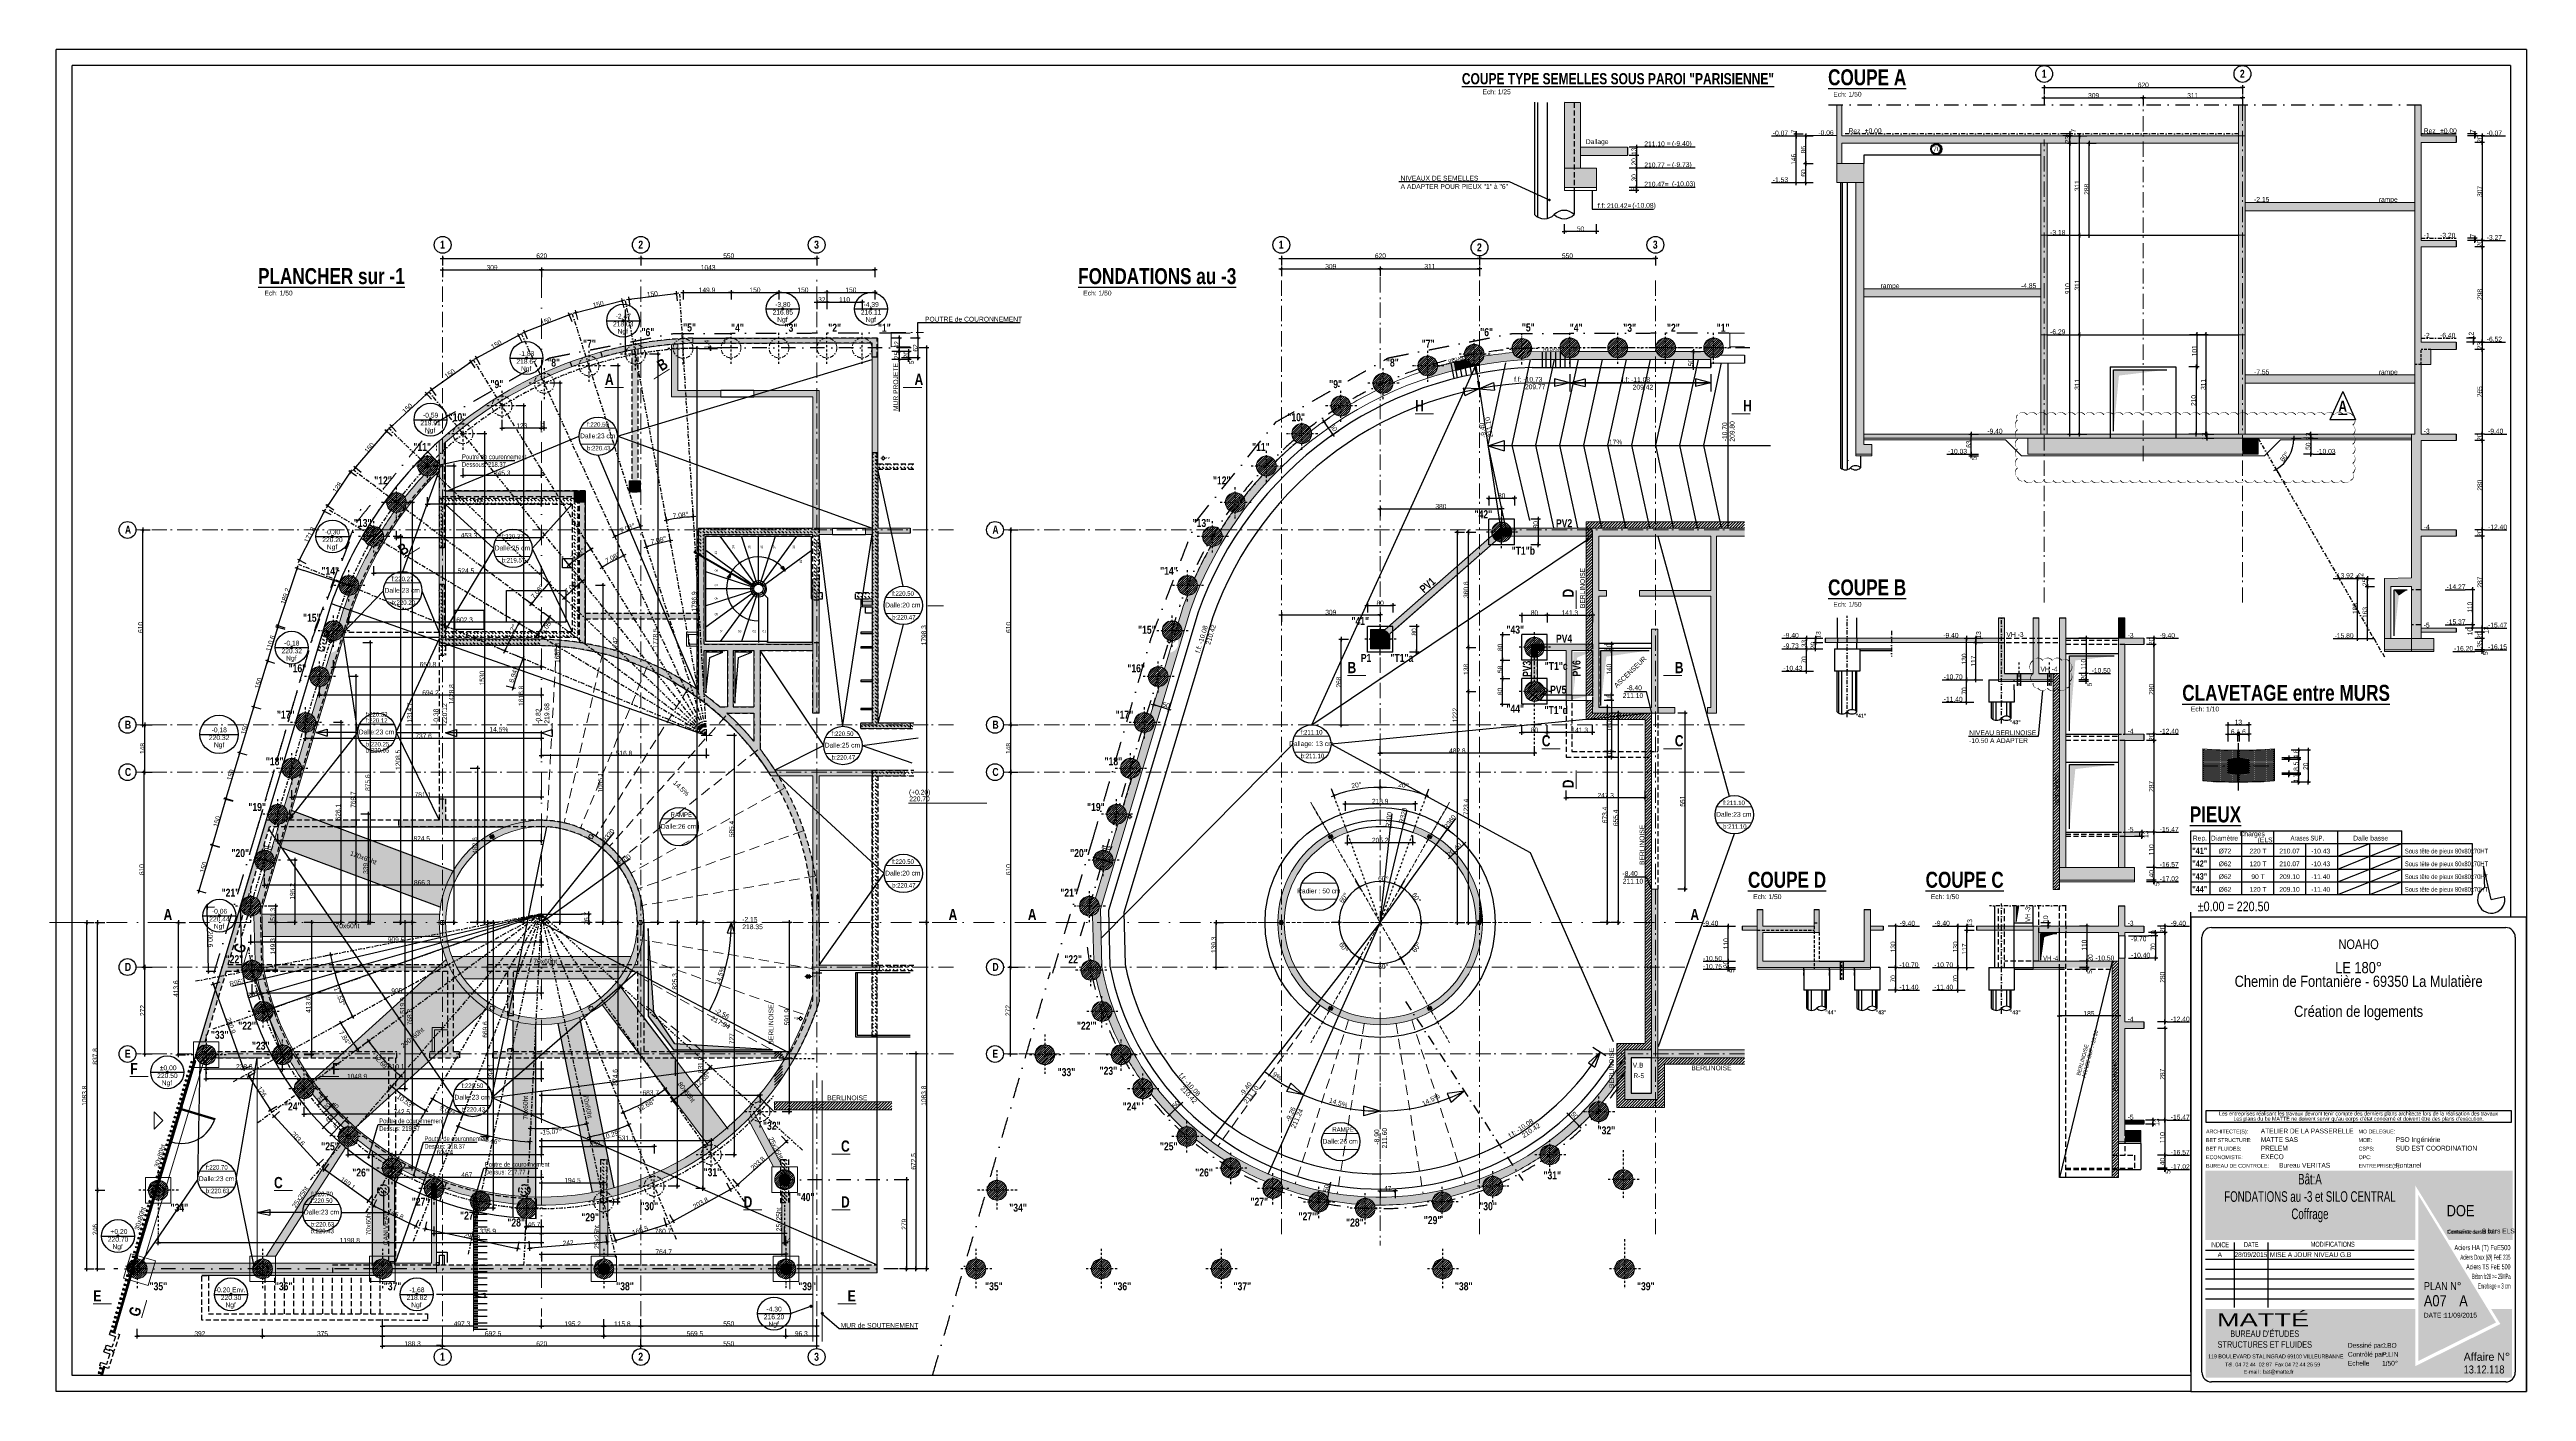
# Model space of a CAD drawing. Header units: centimetres. Extents: x 13078 to 20826, y -18629 to -14429.
import ezdxf
from ezdxf.enums import TextEntityAlignment as Align

# ---------------------------------------------------------------- set-up
doc = ezdxf.new("R2010")
doc.units = ezdxf.units.CM
doc.header["$LTSCALE"] = 25.4
doc.header["$PDMODE"] = 1
doc.header["$PDSIZE"] = -2
for name, pattern in [('CACHE', [9.525, 6.35, -3.175]), ('CACHEX2', [19.05, 12.7, -6.35]), ('Style de ligne -6', [1.04164, 0.625, -0.20828, 0.06943, -0.13893]), ('TIRETPTX2', [50.8, 25.4, -12.7, 0, -12.7]), ('VW-01', [0.41656, 0.20828, -0.20828]), ('VW-02', [0.69435, 0.48607, -0.20828])]:
    doc.linetypes.add(name, pattern=pattern)
for name, color, linetype in [('01-cartouche', 7, 'Continuous'), ('01-cartouche-cage A', 7, 'Continuous'), ('01_cote_gen', 4, 'Continuous'), ('01_linteaux', 2, 'Continuous'), ('01_murs_sup', 2, 'CACHEX2'), ('01_poch_BN', 9, 'Continuous'), ('01_poch_murs', 253, 'Continuous'), ('01_texte', 230, 'Continuous'), ('AA_COTES', 2, 'Continuous')]:
    doc.layers.add(name, color=color, linetype=linetype)
for name, color, linetype, lineweight in [('01_murs_coup', 5, 'Continuous', 60), ('01_PIEUX', 5, 'Continuous', 60), ('01_poutres', 2, 'Continuous', 18), ('01_résv', 32, 'Continuous', 9), ('B Général', 7, 'Continuous', 5), ('C ANNOTATIONS-prestations', 7, 'Continuous', 5)]:
    doc.layers.add(name, color=color, linetype=linetype, lineweight=lineweight)
doc.styles.add('cartouche', font='ARIALN.TTF', dxfattribs={"width": 0.01})
doc.styles.add('Eurostile', font='')
doc.styles.add('impact', font='impact.ttf')
doc.styles.add('MATTE_TXT', font='arial.ttf')
doc.styles.add('STYLE2', font='ARIALN.TTF')
doc.styles.add('stylemattecart', font='ARIALN.TTF')
doc.styles.get('Eurostile').set_extended_font_data('Eurostile')
doc.dimstyles.new('JB10', dxfattribs={"dimscale": 0.1, "dimtxt": 150, "dimasz": 15, "dimexe": 0.1, "dimexo": 0.1, "dimgap": 0.09, "dimtad": 1, "dimdec": 1, "dimlfac": 0.2, "dimdsep": 46, "dimtxsty": 'STYLE2', "dimblk1": 'BOND_G', "dimblk2": 'BOND_D', "dimsah": 1, "dimcen": 1.5, "dimdle": 0.01, "dimse1": 1, "dimse2": 1, "dimclrd": 4, "dimclre": 2, "dimclrt": 6, "dimazin": 2, "dimtfac": 2.333333, "dimtdec": 1, "dimtix": 1, "dimtmove": 2, "dimatfit": 3, "dimldrblk": 'BOND_G', "dimfxl": 1, "dimtolj": 1, "dimtzin": 0, "dimarcsym": 0})
doc.dimstyles.new('JB25', dxfattribs={"dimscale": 0.1, "dimtxt": 150, "dimasz": 15, "dimexe": 0.1, "dimexo": 0.1, "dimgap": 0.09, "dimtad": 1, "dimdec": 1, "dimlfac": 0.5, "dimdsep": 46, "dimtxsty": 'STYLE2', "dimblk1": 'BOND_G', "dimblk2": 'BOND_D', "dimsah": 1, "dimcen": 1.5, "dimdle": 0.01, "dimse1": 1, "dimse2": 1, "dimclrd": 4, "dimclre": 2, "dimclrt": 6, "dimazin": 2, "dimtfac": 2.333333, "dimtdec": 1, "dimtix": 1, "dimtmove": 2, "dimatfit": 3, "dimldrblk": 'BOND_G', "dimfxl": 1, "dimtolj": 1, "dimtzin": 0, "dimarcsym": 0})
doc.dimstyles.new('JB50', dxfattribs={"dimscale": 0.1, "dimtxt": 150, "dimasz": 15, "dimexe": 0.1, "dimexo": 0.1, "dimgap": 0.09, "dimtad": 1, "dimdec": 1, "dimdsep": 46, "dimtxsty": 'STYLE2', "dimblk1": 'BOND_G', "dimblk2": 'BOND_D', "dimsah": 1, "dimcen": 1.5, "dimdle": 0.01, "dimse1": 1, "dimse2": 1, "dimclrd": 4, "dimclre": 2, "dimclrt": 6, "dimazin": 2, "dimtfac": 2.333333, "dimtdec": 1, "dimtix": 1, "dimtmove": 2, "dimatfit": 3, "dimldrblk": 'BOND_G', "dimfxl": 1, "dimtolj": 1, "dimtzin": 0, "dimarcsym": 0})
pattern_1 = [(45, (-8195.114, -6681.692), (-4.490128, 4.490128), [])]
pattern_2 = [(135, (14105.794, -6659.696), (-11.22532, 9e-16), [7.9375, -7.9375])]
pattern_3 = [(135, (-8195.114, -6681.692), (-11.2253202, 9e-16), [7.9375, -7.9375])]
pattern_4 = [(0, (-298.4997, -0.662), (1.5875, 3.175), [0, -3.175])]

# ---------------------------------------------------------------- blocks, each defined once
blk = doc.blocks.new('BOND_G')
at = {"layer": 'AA_COTES', "color": 0}
for p, q in [((5, 0), (-5, 0)), ((1.8, 1.8), (-1.8, -1.8)), ((0, -5), (0, 15))]:
    blk.add_line(p, q, dxfattribs=at)
blk = doc.blocks.new('BOND_D')
at = {"layer": 'AA_COTES', "color": 0}
for p, q in [((5, 0), (-5, 0)), ((-1.8, -1.8), (1.8, 1.8)), ((0, 5), (0, -15))]:
    blk.add_line(p, q, dxfattribs=at)
blk = doc.blocks.new('*D18')
at = {"layer": '01_cote_gen', "color": 4, "lineweight": -2, "ltscale": 3, "transparency": 16777216}
blk.add_line((16577.7, -16494), (16532.6, -16480.4), dxfattribs=at)
at = {"layer": 'Defpoints', "color": 0, "ltscale": 3, "transparency": 16777216}
for p in [(16531.1, -16480), (16531.8, -16477.6), (16579.9, -16492)]:
    blk.add_point(p, dxfattribs=at)
at = {"layer": '01_cote_gen', "color": 4, "lineweight": -2, "ltscale": 3, "transparency": 16777216, "xscale": 1.5, "yscale": 1.5, "zscale": 1.5}
for name, p, rotation in [('BOND_D', (16531.1, -16480), 163.2978936205879), ('BOND_G', (16579.2, -16494.4), 343.2978936205879)]:
    blk.add_blockref(name, p, dxfattribs=dict(at, rotation=rotation))
at = {"layer": '01_cote_gen', "color": 6, "ltscale": 3, "transparency": 16777216, "insert": (16570.3, -16481.2), "char_height": 15, "attachment_point": 5, "rotation": 343.29789, "style": 'STYLE2'}
blk.add_mtext('\\A1;50', dxfattribs=at)
blk = doc.blocks.new('*D12')
at = {"layer": '01_cote_gen', "color": 4, "lineweight": -2, "ltscale": 3, "transparency": 16777216}
blk.add_line((16083.3, -17571.2), (16083.3, -17302.2), dxfattribs=at)
at = {"layer": 'Defpoints', "color": 0, "ltscale": 3, "transparency": 16777216}
for p in [(16083.3, -17300.7), (16109.7, -17300.7), (16091.1, -17572.7)]:
    blk.add_point(p, dxfattribs=at)
at = {"layer": '01_cote_gen', "color": 4, "lineweight": -2, "ltscale": 3, "transparency": 16777216, "xscale": 1.5, "yscale": 1.5, "zscale": 1.5}
for name, p, rotation in [('BOND_D', (16083.3, -17300.7), 90), ('BOND_G', (16083.3, -17572.7), 270)]:
    blk.add_blockref(name, p, dxfattribs=dict(at, rotation=rotation))
at = {"layer": '01_cote_gen', "color": 6, "ltscale": 3, "transparency": 16777216, "insert": (16075.7, -17436.7), "char_height": 15, "attachment_point": 5, "rotation": 90, "style": 'STYLE2'}
blk.add_mtext('\\A1;272', dxfattribs=at)
blk = doc.blocks.new('*D13')
at = {"layer": '01_cote_gen', "color": 4, "lineweight": -2, "ltscale": 3, "transparency": 16777216}
blk.add_line((16084.8, -17299.2), (16084.8, -16692.2), dxfattribs=at)
at = {"layer": 'Defpoints', "color": 0, "ltscale": 3, "transparency": 16777216}
for p in [(16084.8, -16690.7), (16084.8, -16690.7), (16109.7, -17300.7)]:
    blk.add_point(p, dxfattribs=at)
at = {"layer": '01_cote_gen', "color": 4, "lineweight": -2, "ltscale": 3, "transparency": 16777216, "xscale": 1.5, "yscale": 1.5, "zscale": 1.5}
for name, p, rotation in [('BOND_D', (16084.8, -16690.7), 90), ('BOND_G', (16084.8, -17300.7), 270)]:
    blk.add_blockref(name, p, dxfattribs=dict(at, rotation=rotation))
at = {"layer": '01_cote_gen', "color": 6, "ltscale": 3, "transparency": 16777216, "insert": (16077.1, -16995.7), "char_height": 15, "attachment_point": 5, "rotation": 90, "style": 'STYLE2'}
blk.add_mtext('\\A1;610', dxfattribs=at)
blk = doc.blocks.new('*D14')
at = {"layer": '01_cote_gen', "color": 4, "lineweight": -2, "ltscale": 3, "transparency": 16777216}
blk.add_line((16084.8, -16689.2), (16084.8, -16544.2), dxfattribs=at)
at = {"layer": 'Defpoints', "color": 0, "ltscale": 3, "transparency": 16777216}
for p in [(16084.8, -16542.7), (16109.8, -16542.7), (16084.8, -16690.7)]:
    blk.add_point(p, dxfattribs=at)
at = {"layer": '01_cote_gen', "color": 4, "lineweight": -2, "ltscale": 3, "transparency": 16777216, "xscale": 1.5, "yscale": 1.5, "zscale": 1.5}
for name, p, rotation in [('BOND_D', (16084.8, -16542.7), 90), ('BOND_G', (16084.8, -16690.7), 270)]:
    blk.add_blockref(name, p, dxfattribs=dict(at, rotation=rotation))
at = {"layer": '01_cote_gen', "color": 6, "ltscale": 3, "transparency": 16777216, "insert": (16077.1, -16616.7), "char_height": 15, "attachment_point": 5, "rotation": 90, "style": 'STYLE2'}
blk.add_mtext('\\A1;148', dxfattribs=at)
blk = doc.blocks.new('*D4')
at = {"layer": '01_cote_gen', "color": 4, "lineweight": -2, "ltscale": 3, "transparency": 16777216}
blk.add_line((16084.8, -16541.2), (16084.8, -15934.2), dxfattribs=at)
at = {"layer": 'Defpoints', "color": 0, "ltscale": 3, "transparency": 16777216}
for p in [(16082.2, -15932.7), (16084.8, -15932.7), (16028.1, -16542.7)]:
    blk.add_point(p, dxfattribs=at)
at = {"layer": '01_cote_gen', "color": 4, "lineweight": -2, "ltscale": 3, "transparency": 16777216, "xscale": 1.5, "yscale": 1.5, "zscale": 1.5}
for name, p, rotation in [('BOND_D', (16084.8, -15932.7), 90), ('BOND_G', (16084.8, -16542.7), 270)]:
    blk.add_blockref(name, p, dxfattribs=dict(at, rotation=rotation))
at = {"layer": '01_cote_gen', "color": 6, "ltscale": 3, "transparency": 16777216, "insert": (16077.1, -16237.7), "char_height": 15, "attachment_point": 5, "rotation": 90, "style": 'STYLE2'}
blk.add_mtext('\\A1;610', dxfattribs=at)
blk = doc.blocks.new('*D5')
at = {"layer": '01_cote_gen', "color": 4, "lineweight": -2, "transparency": 16777216}
blk.add_line((16932.4, -15082.5), (17549.4, -15082.5), dxfattribs=at)
at = {"layer": 'Defpoints', "color": 0, "transparency": 16777216}
for p in [(16930.9, -15086.2), (17550.9, -15082.5), (17550.9, -15086.2)]:
    blk.add_point(p, dxfattribs=at)
at = {"layer": '01_cote_gen', "color": 4, "lineweight": -2, "transparency": 16777216, "xscale": 1.5, "yscale": 1.5, "zscale": 1.5, "rotation": 180}
blk.add_blockref('BOND_G', (16930.9, -15082.5), dxfattribs=at)
at = {"layer": '01_cote_gen', "color": 4, "lineweight": -2, "transparency": 16777216, "xscale": 1.5, "yscale": 1.5, "zscale": 1.5}
blk.add_blockref('BOND_D', (17550.9, -15082.5), dxfattribs=at)
at = {"layer": '01_cote_gen', "color": 6, "transparency": 16777216, "insert": (17240.9, -15074.8), "char_height": 15, "attachment_point": 5, "style": 'STYLE2'}
blk.add_mtext('\\A1;620', dxfattribs=at)
blk = doc.blocks.new('*D6')
at = {"layer": '01_cote_gen', "color": 4, "lineweight": -2, "transparency": 16777216}
blk.add_line((17552.4, -15082.5), (18099.4, -15082.5), dxfattribs=at)
at = {"layer": 'Defpoints', "color": 0, "transparency": 16777216}
for p in [(17550.9, -15086.2), (18100.9, -15044), (18100.9, -15082.5)]:
    blk.add_point(p, dxfattribs=at)
at = {"layer": '01_cote_gen', "color": 4, "lineweight": -2, "transparency": 16777216, "xscale": 1.5, "yscale": 1.5, "zscale": 1.5, "rotation": 180}
blk.add_blockref('BOND_G', (17550.9, -15082.5), dxfattribs=at)
at = {"layer": '01_cote_gen', "color": 4, "lineweight": -2, "transparency": 16777216, "xscale": 1.5, "yscale": 1.5, "zscale": 1.5}
blk.add_blockref('BOND_D', (18100.9, -15082.5), dxfattribs=at)
at = {"layer": '01_cote_gen', "color": 6, "transparency": 16777216, "insert": (17825.9, -15074.8), "char_height": 15, "attachment_point": 5, "style": 'STYLE2'}
blk.add_mtext('\\A1;550', dxfattribs=at)
blk = doc.blocks.new('EP')
at = {"layer": 'B Général', "color": 7, "linetype": 'Continuous', "lineweight": 5}
for p, q in [((-7.5, 0), (-2.5, 0)), ((0, 7.5), (0, 2.5)), ((7.5, 0), (2.5, 0)), ((0, -7.5), (0, -2.5))]:
    blk.add_line(p, q, dxfattribs=at)
at = {"layer": 'B Général', "color": 7, "linetype": 'Continuous', "lineweight": 5, "flags": 128}
for points in [[(-5, 0, -1), (5, 0, -1)], [(-4.3, 0, -1), (4.3, 0, -1)]]:
    blk.add_lwpolyline(points, format="xyb", close=True, dxfattribs=at)
at = {"layer": 'C ANNOTATIONS-prestations', "insert": (7.5, 4), "char_height": 7.05, "attachment_point": 1, "line_spacing_factor": 0.895453, "style": 'Eurostile'}
blk.add_mtext('EP', dxfattribs=at)
blk = doc.blocks.new('*D15')
at = {"layer": '01_cote_gen', "color": 4, "lineweight": -2, "ltscale": 3, "transparency": 16777216}
blk.add_line((18193.2, -16507.4), (18193.2, -17055.5), dxfattribs=at)
at = {"layer": 'Defpoints', "color": 0, "ltscale": 3, "transparency": 16777216}
for p in [(18161.2, -16505.9), (18109, -17057), (18193.2, -17057)]:
    blk.add_point(p, dxfattribs=at)
at = {"layer": '01_cote_gen', "color": 4, "lineweight": -2, "ltscale": 3, "transparency": 16777216, "xscale": 1.5, "yscale": 1.5, "zscale": 1.5}
for name, p, rotation in [('BOND_G', (18193.2, -16505.9), 90), ('BOND_D', (18193.2, -17057), 270)]:
    blk.add_blockref(name, p, dxfattribs=dict(at, rotation=rotation))
at = {"layer": '01_cote_gen', "color": 6, "ltscale": 3, "transparency": 16777216, "insert": (18185.5, -16781.4), "char_height": 15, "attachment_point": 5, "rotation": 90, "style": 'STYLE2'}
blk.add_mtext('\\A1;551', dxfattribs=at)
blk = doc.blocks.new('*D16')
at = {"layer": '01_cote_gen', "color": 4, "lineweight": -2, "ltscale": 3, "transparency": 16777216}
blk.add_line((18219.8, -15422.5), (18219.8, -15375.5), dxfattribs=at)
at = {"layer": 'Defpoints', "color": 0, "ltscale": 3, "transparency": 16777216}
for p in [(18219.8, -15374), (18229.8, -15374), (18229.8, -15424)]:
    blk.add_point(p, dxfattribs=at)
at = {"layer": '01_cote_gen', "color": 4, "lineweight": -2, "ltscale": 3, "transparency": 16777216, "xscale": 1.5, "yscale": 1.5, "zscale": 1.5}
for name, p, rotation in [('BOND_D', (18219.8, -15374), 90), ('BOND_G', (18219.8, -15424), 270)]:
    blk.add_blockref(name, p, dxfattribs=dict(at, rotation=rotation))
at = {"layer": '01_cote_gen', "color": 6, "ltscale": 3, "transparency": 16777216, "insert": (18211.6, -15409), "char_height": 15, "attachment_point": 5, "rotation": 90, "style": 'STYLE2'}
blk.add_mtext('\\A1;50', dxfattribs=at)
blk = doc.blocks.new('*D19')
at = {"layer": '01_cote_gen', "color": 4, "lineweight": -2, "ltscale": 3, "transparency": 16777216}
blk.add_line((17074.9, -18029), (17083.2, -17982.8), dxfattribs=at)
at = {"layer": 'Defpoints', "color": 0, "ltscale": 3, "transparency": 16777216}
for p in [(17077.3, -18031), (17083.5, -17981.3), (17086.3, -17981.8)]:
    blk.add_point(p, dxfattribs=at)
at = {"layer": '01_cote_gen', "color": 4, "lineweight": -2, "ltscale": 3, "transparency": 16777216, "xscale": 1.5, "yscale": 1.5, "zscale": 1.5}
for name, p, rotation in [('BOND_D', (17083.5, -17981.3), 79.7154607917483), ('BOND_G', (17074.6, -18030.5), 259.7154607917483)]:
    blk.add_blockref(name, p, dxfattribs=dict(at, rotation=rotation))
at = {"layer": '01_cote_gen', "color": 6, "ltscale": 3, "transparency": 16777216, "insert": (17071.5, -17992.7), "char_height": 15, "attachment_point": 5, "rotation": 79.71546, "style": 'STYLE2'}
blk.add_mtext('\\A1;50', dxfattribs=at)
blk = doc.blocks.new('*D17')
at = {"layer": '01_cote_gen', "color": 4, "lineweight": -2, "ltscale": 3, "transparency": 16777216}
blk.add_line((17091.7, -15632.5), (17064.9, -15593.9), dxfattribs=at)
at = {"layer": 'Defpoints', "color": 0, "ltscale": 3, "transparency": 16777216}
for p in [(17064.1, -15592.7), (17070, -15588.6), (17098.5, -15629.7)]:
    blk.add_point(p, dxfattribs=at)
at = {"layer": '01_cote_gen', "color": 4, "lineweight": -2, "ltscale": 3, "transparency": 16777216, "xscale": 1.5, "yscale": 1.5, "zscale": 1.5}
for name, p, rotation in [('BOND_D', (17064.1, -15592.7), 124.824464113687), ('BOND_G', (17092.6, -15633.8), 304.824464113687)]:
    blk.add_blockref(name, p, dxfattribs=dict(at, rotation=rotation))
at = {"layer": '01_cote_gen', "color": 6, "ltscale": 3, "transparency": 16777216, "insert": (17094.6, -15612.6), "char_height": 15, "attachment_point": 5, "rotation": 304.82446, "style": 'STYLE2'}
blk.add_mtext('\\A1;50', dxfattribs=at)
blk = doc.blocks.new('*D7')
at = {"layer": '01_cote_gen', "color": 4, "lineweight": -2, "ltscale": 3, "transparency": 16777216}
blk.add_line((16615.9, -17730), (16581.7, -17762.2), dxfattribs=at)
at = {"layer": 'Defpoints', "color": 0, "ltscale": 3, "transparency": 16777216}
for p in [(16614.2, -17726), (16577.9, -17760.4), (16580.6, -17763.3)]:
    blk.add_point(p, dxfattribs=at)
at = {"layer": '01_cote_gen', "color": 4, "lineweight": -2, "ltscale": 3, "transparency": 16777216, "xscale": 1.5, "yscale": 1.5, "zscale": 1.5}
for name, p, rotation in [('BOND_D', (16580.6, -17763.3), 223.3845132134902), ('BOND_G', (16617, -17728.9), 43.38451321349023)]:
    blk.add_blockref(name, p, dxfattribs=dict(at, rotation=rotation))
at = {"layer": '01_cote_gen', "color": 6, "ltscale": 3, "transparency": 16777216, "insert": (16601.1, -17730.3), "char_height": 15, "attachment_point": 5, "rotation": 43.38451, "style": 'STYLE2'}
blk.add_mtext('\\A1;50', dxfattribs=at)
blk = doc.blocks.new('*D20')
at = {"layer": '01_cote_gen', "color": 4, "lineweight": -2, "ltscale": 3, "transparency": 16777216}
blk.add_line((17830.5, -17763.4), (17862.1, -17798.1), dxfattribs=at)
at = {"layer": 'Defpoints', "color": 0, "ltscale": 3, "transparency": 16777216}
for p in [(17820.5, -17770.4), (17854.2, -17807.4), (17863.2, -17799.2)]:
    blk.add_point(p, dxfattribs=at)
at = {"layer": '01_cote_gen', "color": 4, "lineweight": -2, "ltscale": 3, "transparency": 16777216, "xscale": 1.5, "yscale": 1.5, "zscale": 1.5}
for name, p, rotation in [('BOND_G', (17829.4, -17762.3), 132.3979112276313), ('BOND_D', (17863.2, -17799.2), 312.3979112276313)]:
    blk.add_blockref(name, p, dxfattribs=dict(at, rotation=rotation))
at = {"layer": '01_cote_gen', "color": 6, "ltscale": 3, "transparency": 16777216, "insert": (17848.3, -17765), "char_height": 15, "attachment_point": 5, "rotation": 312.39791, "style": 'STYLE2'}
blk.add_mtext('\\A1;50', dxfattribs=at)
blk = doc.blocks.new('*D11')
at = {"layer": '01_cote_gen', "color": 4, "lineweight": -2, "ltscale": 3, "transparency": 16777216}
blk.add_line((17516.3, -16298.5), (17516.3, -15940.9), dxfattribs=at)
at = {"layer": 'Defpoints', "color": 0, "ltscale": 3, "transparency": 16777216}
for p in [(17504.1, -15939.4), (17516.3, -15939.4), (17538.8, -16300)]:
    blk.add_point(p, dxfattribs=at)
at = {"layer": '01_cote_gen', "color": 4, "lineweight": -2, "ltscale": 3, "transparency": 16777216, "xscale": 1.5, "yscale": 1.5, "zscale": 1.5}
for name, p, rotation in [('BOND_D', (17516.3, -15939.4), 90), ('BOND_G', (17516.3, -16300), 270)]:
    blk.add_blockref(name, p, dxfattribs=dict(at, rotation=rotation))
at = {"layer": '01_cote_gen', "color": 6, "ltscale": 3, "transparency": 16777216, "insert": (17508.6, -16119.7), "char_height": 15, "attachment_point": 5, "rotation": 90, "style": 'STYLE2'}
blk.add_mtext('\\A1;360.6', dxfattribs=at)
blk = doc.blocks.new('*D21')
at = {"layer": '01_cote_gen', "color": 4, "lineweight": -2, "ltscale": 3, "transparency": 16777216}
blk.add_line((17241.5, -15866.5), (17618.5, -15866.5), dxfattribs=at)
at = {"layer": 'Defpoints', "color": 0, "ltscale": 3, "transparency": 16777216}
for p in [(17620, -15866.5), (17620, -15926.4), (17240, -16350.6)]:
    blk.add_point(p, dxfattribs=at)
at = {"layer": '01_cote_gen', "color": 4, "lineweight": -2, "ltscale": 3, "transparency": 16777216, "xscale": 1.5, "yscale": 1.5, "zscale": 1.5, "rotation": 180}
blk.add_blockref('BOND_G', (17240, -15866.5), dxfattribs=at)
at = {"layer": '01_cote_gen', "color": 4, "lineweight": -2, "ltscale": 3, "transparency": 16777216, "xscale": 1.5, "yscale": 1.5, "zscale": 1.5}
blk.add_blockref('BOND_D', (17620, -15866.5), dxfattribs=at)
at = {"layer": '01_cote_gen', "color": 6, "ltscale": 3, "transparency": 16777216, "insert": (17430, -15858.8), "char_height": 15, "attachment_point": 5, "style": 'STYLE2'}
blk.add_mtext('\\A1;380', dxfattribs=at)
blk = doc.blocks.new('*D22')
at = {"layer": '01_cote_gen', "color": 4, "lineweight": -2, "ltscale": 3, "transparency": 16777216}
blk.add_line((17721.2, -16631.7), (17241.5, -16631.7), dxfattribs=at)
at = {"layer": 'Defpoints', "color": 0, "ltscale": 3, "transparency": 16777216}
for p in [(17240, -16507.9), (17240, -16631.7), (17722.7, -16602.7)]:
    blk.add_point(p, dxfattribs=at)
at = {"layer": '01_cote_gen', "color": 4, "lineweight": -2, "ltscale": 3, "transparency": 16777216, "xscale": 1.5, "yscale": 1.5, "zscale": 1.5, "rotation": 180}
blk.add_blockref('BOND_D', (17240, -16631.7), dxfattribs=at)
at = {"layer": '01_cote_gen', "color": 4, "lineweight": -2, "ltscale": 3, "transparency": 16777216, "xscale": 1.5, "yscale": 1.5, "zscale": 1.5}
blk.add_blockref('BOND_G', (17722.7, -16631.7), dxfattribs=at)
at = {"layer": '01_cote_gen', "color": 6, "ltscale": 3, "transparency": 16777216, "insert": (17481.4, -16624.1), "char_height": 15, "attachment_point": 5, "style": 'STYLE2'}
blk.add_mtext('\\A1;482.8', dxfattribs=at)
blk = doc.blocks.new('*D23')
at = {"layer": '01_cote_gen', "color": 4, "lineweight": -2, "ltscale": 3, "transparency": 16777216}
blk.add_line((16932.4, -16197.9), (17238.5, -16197.9), dxfattribs=at)
at = {"layer": 'Defpoints', "color": 0, "ltscale": 3, "transparency": 16777216}
for p in [(16930.9, -16238.6), (17240, -16197.9), (17240, -16238.6)]:
    blk.add_point(p, dxfattribs=at)
at = {"layer": '01_cote_gen', "color": 4, "lineweight": -2, "ltscale": 3, "transparency": 16777216, "xscale": 1.5, "yscale": 1.5, "zscale": 1.5, "rotation": 180}
blk.add_blockref('BOND_G', (16930.9, -16197.9), dxfattribs=at)
at = {"layer": '01_cote_gen', "color": 4, "lineweight": -2, "ltscale": 3, "transparency": 16777216, "xscale": 1.5, "yscale": 1.5, "zscale": 1.5}
blk.add_blockref('BOND_D', (17240, -16197.9), dxfattribs=at)
at = {"layer": '01_cote_gen', "color": 6, "ltscale": 3, "transparency": 16777216, "insert": (17085.5, -16190.2), "char_height": 15, "attachment_point": 5, "style": 'STYLE2'}
blk.add_mtext('\\A1;309', dxfattribs=at)
blk = doc.blocks.new('*D24')
at = {"layer": '01_cote_gen', "color": 4, "lineweight": -2, "ltscale": 3, "transparency": 16777216}
blk.add_line((16932.4, -15115.3), (17238.5, -15115.3), dxfattribs=at)
at = {"layer": 'Defpoints', "color": 0, "ltscale": 3, "transparency": 16777216}
for p in [(16930.9, -15180.1), (17240, -15115.3), (17240, -15341.6)]:
    blk.add_point(p, dxfattribs=at)
at = {"layer": '01_cote_gen', "color": 4, "lineweight": -2, "ltscale": 3, "transparency": 16777216, "xscale": 1.5, "yscale": 1.5, "zscale": 1.5, "rotation": 180}
blk.add_blockref('BOND_G', (16930.9, -15115.3), dxfattribs=at)
at = {"layer": '01_cote_gen', "color": 4, "lineweight": -2, "ltscale": 3, "transparency": 16777216, "xscale": 1.5, "yscale": 1.5, "zscale": 1.5}
blk.add_blockref('BOND_D', (17240, -15115.3), dxfattribs=at)
at = {"layer": '01_cote_gen', "color": 6, "ltscale": 3, "transparency": 16777216, "insert": (17085.5, -15107.6), "char_height": 15, "attachment_point": 5, "style": 'STYLE2'}
blk.add_mtext('\\A1;309', dxfattribs=at)
blk = doc.blocks.new('*D25')
at = {"layer": '01_cote_gen', "color": 4, "lineweight": -2, "ltscale": 3, "transparency": 16777216}
blk.add_line((17241.5, -15115.3), (17549.4, -15115.3), dxfattribs=at)
at = {"layer": 'Defpoints', "color": 0, "ltscale": 3, "transparency": 16777216}
for p in [(17240, -15137.8), (17550.9, -15115.3), (17550.9, -15178.9)]:
    blk.add_point(p, dxfattribs=at)
at = {"layer": '01_cote_gen', "color": 4, "lineweight": -2, "ltscale": 3, "transparency": 16777216, "xscale": 1.5, "yscale": 1.5, "zscale": 1.5, "rotation": 180}
blk.add_blockref('BOND_G', (17240, -15115.3), dxfattribs=at)
at = {"layer": '01_cote_gen', "color": 4, "lineweight": -2, "ltscale": 3, "transparency": 16777216, "xscale": 1.5, "yscale": 1.5, "zscale": 1.5}
blk.add_blockref('BOND_D', (17550.9, -15115.3), dxfattribs=at)
at = {"layer": '01_cote_gen', "color": 6, "ltscale": 3, "transparency": 16777216, "insert": (17395.5, -15107.6), "char_height": 15, "attachment_point": 5, "style": 'STYLE2'}
blk.add_mtext('\\A1;311', dxfattribs=at)
blk = doc.blocks.new('*D8')
at = {"layer": '01_cote_gen', "color": 4, "lineweight": -2, "ltscale": 3, "transparency": 16777216}
blk.add_line((17516.3, -17159.8), (17516.3, -16439.4), dxfattribs=at)
at = {"layer": 'Defpoints', "color": 0, "ltscale": 3, "transparency": 16777216}
for p in [(17516.3, -16437.9), (17576.2, -16437.9), (17583.4, -17161.3)]:
    blk.add_point(p, dxfattribs=at)
at = {"layer": '01_cote_gen', "color": 4, "lineweight": -2, "ltscale": 3, "transparency": 16777216, "xscale": 1.5, "yscale": 1.5, "zscale": 1.5}
for name, p, rotation in [('BOND_D', (17516.3, -16437.9), 90), ('BOND_G', (17516.3, -17161.3), 270)]:
    blk.add_blockref(name, p, dxfattribs=dict(at, rotation=rotation))
at = {"layer": '01_cote_gen', "color": 6, "ltscale": 3, "transparency": 16777216, "insert": (17508.6, -16799.6), "char_height": 15, "attachment_point": 5, "rotation": 90, "style": 'STYLE2'}
blk.add_mtext('\\A1;723.4', dxfattribs=at)
blk = doc.blocks.new('*D9')
at = {"layer": '01_cote_gen', "color": 4, "lineweight": -2, "ltscale": 3, "transparency": 16777216}
blk.add_line((17516.3, -16436.4), (17516.3, -16301.5), dxfattribs=at)
at = {"layer": 'Defpoints', "color": 0, "ltscale": 3, "transparency": 16777216}
for p in [(17516.3, -16300), (17576.2, -16300), (17538.8, -16437.9)]:
    blk.add_point(p, dxfattribs=at)
at = {"layer": '01_cote_gen', "color": 4, "lineweight": -2, "ltscale": 3, "transparency": 16777216, "xscale": 1.5, "yscale": 1.5, "zscale": 1.5}
for name, p, rotation in [('BOND_D', (17516.3, -16300), 90), ('BOND_G', (17516.3, -16437.9), 270)]:
    blk.add_blockref(name, p, dxfattribs=dict(at, rotation=rotation))
at = {"layer": '01_cote_gen', "color": 6, "ltscale": 3, "transparency": 16777216, "insert": (17508.6, -16368.9), "char_height": 15, "attachment_point": 5, "rotation": 90, "style": 'STYLE2'}
blk.add_mtext('\\A1;138', dxfattribs=at)
blk = doc.blocks.new('*D10')
at = {"layer": '01_cote_gen', "color": 4, "lineweight": -2, "ltscale": 3, "transparency": 16777216}
blk.add_line((17481.6, -17159.8), (17481.6, -15940.9), dxfattribs=at)
at = {"layer": 'Defpoints', "color": 0, "ltscale": 3, "transparency": 16777216}
for p in [(17481.6, -15939.4), (17532.2, -15939.4), (17431.4, -17161.3)]:
    blk.add_point(p, dxfattribs=at)
at = {"layer": '01_cote_gen', "color": 4, "lineweight": -2, "ltscale": 3, "transparency": 16777216, "xscale": 1.5, "yscale": 1.5, "zscale": 1.5}
for name, p, rotation in [('BOND_D', (17481.6, -15939.4), 90), ('BOND_G', (17481.6, -17161.3), 270)]:
    blk.add_blockref(name, p, dxfattribs=dict(at, rotation=rotation))
at = {"layer": '01_cote_gen', "color": 6, "ltscale": 3, "transparency": 16777216, "insert": (17474, -16512), "char_height": 15, "attachment_point": 5, "rotation": 90, "style": 'STYLE2'}
blk.add_mtext('\\A1;1222', dxfattribs=at)
blk = doc.blocks.new('*D26')
at = {"layer": '01_cote_gen', "color": 4, "lineweight": -2, "ltscale": 3, "transparency": 16777216}
blk.add_line((17241.5, -18001.2), (17285.5, -18001.2), dxfattribs=at)
at = {"layer": 'Defpoints', "color": 0, "ltscale": 3, "transparency": 16777216}
for p in [(17240, -17996), (17287, -17996), (17287, -18001.2)]:
    blk.add_point(p, dxfattribs=at)
at = {"layer": '01_cote_gen', "color": 4, "lineweight": -2, "ltscale": 3, "transparency": 16777216, "xscale": 1.5, "yscale": 1.5, "zscale": 1.5, "rotation": 180}
blk.add_blockref('BOND_G', (17240, -18001.2), dxfattribs=at)
at = {"layer": '01_cote_gen', "color": 4, "lineweight": -2, "ltscale": 3, "transparency": 16777216, "xscale": 1.5, "yscale": 1.5, "zscale": 1.5}
blk.add_blockref('BOND_D', (17287, -18001.2), dxfattribs=at)
at = {"layer": '01_cote_gen', "color": 6, "ltscale": 3, "transparency": 16777216, "insert": (17263.5, -17993.7), "char_height": 15, "attachment_point": 5, "style": 'STYLE2'}
blk.add_mtext('\\A1;47', dxfattribs=at)
blk = doc.blocks.new('*D27')
at = {"layer": '01_cote_gen', "color": 4, "lineweight": -2, "ltscale": 3, "transparency": 16777216}
for p, q in [((17323.7, -16809.2), (17314.3, -16848.5)), ((17240, -17161.3), (17314, -16850))]:
    blk.add_line(p, q, dxfattribs=at)
at = {"layer": 'Defpoints', "color": 0, "ltscale": 3, "transparency": 16777216}
for p in [(17314, -16850), (17240, -17161.3)]:
    blk.add_point(p, dxfattribs=at)
at = {"layer": '01_cote_gen', "color": 4, "lineweight": -2, "ltscale": 3, "transparency": 16777216, "xscale": 1.5, "yscale": 1.5, "zscale": 1.5, "rotation": 256.6288249056204}
blk.add_blockref('BOND_D', (17314, -16850), dxfattribs=at)
at = {"layer": '01_cote_gen', "color": 6, "ltscale": 3, "transparency": 16777216, "insert": (17311.7, -16826.4), "char_height": 15, "attachment_point": 5, "rotation": 76.62882, "style": 'STYLE2'}
blk.add_mtext('\\A1;R320', dxfattribs=at)
blk = doc.blocks.new('*D28')
at = {"layer": '01_cote_gen', "color": 4, "lineweight": -2, "ltscale": 3, "transparency": 16777216}
blk.add_line((17118.2, -16541.2), (17118.2, -16276.2), dxfattribs=at)
at = {"layer": 'Defpoints', "color": 0, "ltscale": 3, "transparency": 16777216}
for p in [(17118.2, -16274.7), (17190, -16274.7), (17190, -16542.7)]:
    blk.add_point(p, dxfattribs=at)
at = {"layer": '01_cote_gen', "color": 4, "lineweight": -2, "ltscale": 3, "transparency": 16777216, "xscale": 1.5, "yscale": 1.5, "zscale": 1.5}
for name, p, rotation in [('BOND_D', (17118.2, -16274.7), 90), ('BOND_G', (17118.2, -16542.7), 270)]:
    blk.add_blockref(name, p, dxfattribs=dict(at, rotation=rotation))
at = {"layer": '01_cote_gen', "color": 6, "ltscale": 3, "transparency": 16777216, "insert": (17110.5, -16408.7), "char_height": 15, "attachment_point": 5, "rotation": 90, "style": 'STYLE2'}
blk.add_mtext('\\A1;268', dxfattribs=at)
blk = doc.blocks.new('*D29')
at = {"layer": '01_cote_gen', "color": 4, "lineweight": -2, "ltscale": 3, "transparency": 16777216}
for p, q in [((17240, -17161.3), (17272.2, -16863)), ((17276.7, -16821.4), (17272.3, -16861.6))]:
    blk.add_line(p, q, dxfattribs=at)
at = {"layer": 'Defpoints', "color": 0, "ltscale": 3, "transparency": 16777216}
for p in [(17272.2, -16863), (17240, -17161.3)]:
    blk.add_point(p, dxfattribs=at)
at = {"layer": '01_cote_gen', "color": 4, "lineweight": -2, "ltscale": 3, "transparency": 16777216, "xscale": 1.5, "yscale": 1.5, "zscale": 1.5, "rotation": 263.8412086868925}
blk.add_blockref('BOND_D', (17272.2, -16863), dxfattribs=at)
at = {"layer": '01_cote_gen', "color": 6, "ltscale": 3, "transparency": 16777216, "insert": (17267, -16839.9), "char_height": 15, "attachment_point": 5, "rotation": 83.84121, "style": 'STYLE2'}
blk.add_mtext('\\A1;R300', dxfattribs=at)
blk = doc.blocks.new('*D30')
at = {"layer": '01_cote_gen', "color": 4, "lineweight": -2, "ltscale": 3, "transparency": 16777216}
blk.add_arc((17240, -17161.2), 422.8, 90.20616, 109.80321, dxfattribs=at)
at = {"layer": 'Defpoints', "color": 0, "ltscale": 3, "transparency": 16777216}
for p in [(17142.4, -16749.7), (17130.6, -16860.6), (17240, -16841.3), (17240, -17161.2)]:
    blk.add_point(p, dxfattribs=at)
at = {"layer": '01_cote_gen', "color": 4, "lineweight": -2, "ltscale": 3, "transparency": 16777216, "xscale": 1.5, "yscale": 1.5, "zscale": 1.5}
for name, p, rotation in [('BOND_G', (17240, -16738.3), 0.1045290994666583), ('BOND_D', (17095.3, -16763.8), 199.9048361579985)]:
    blk.add_blockref(name, p, dxfattribs=dict(at, rotation=rotation))
at = {"layer": '01_cote_gen', "color": 6, "ltscale": 3, "transparency": 16777216, "insert": (17166.5, -16731), "char_height": 15, "attachment_point": 5, "rotation": 9.70098, "style": 'STYLE2'}
blk.add_mtext('\\A1;20°', dxfattribs=at)
blk = doc.blocks.new('*D31')
at = {"layer": '01_cote_gen', "color": 4, "lineweight": -2, "ltscale": 3, "transparency": 16777216}
blk.add_arc((17240, -17161.2), 422.8, 70.19679, 89.79384, dxfattribs=at)
at = {"layer": 'Defpoints', "color": 0, "ltscale": 3, "transparency": 16777216}
for p in [(17337.5, -16749.7), (17240, -16841.3), (17349.4, -16860.6), (17240, -17161.2)]:
    blk.add_point(p, dxfattribs=at)
at = {"layer": '01_cote_gen', "color": 4, "lineweight": -2, "ltscale": 3, "transparency": 16777216, "xscale": 1.5, "yscale": 1.5, "zscale": 1.5}
for name, p, rotation in [('BOND_D', (17240, -16738.3), 179.8954709005339), ('BOND_G', (17384.7, -16763.8), 340.0951638420019)]:
    blk.add_blockref(name, p, dxfattribs=dict(at, rotation=rotation))
at = {"layer": '01_cote_gen', "color": 6, "ltscale": 3, "transparency": 16777216, "insert": (17313.5, -16731), "char_height": 15, "attachment_point": 5, "rotation": 350.29902, "style": 'STYLE2'}
blk.add_mtext('\\A1;20°', dxfattribs=at)
blk = doc.blocks.new('*D32')
at = {"layer": '01_cote_gen', "color": 4, "lineweight": -2, "ltscale": 3, "transparency": 16777216}
blk.add_arc((17240, -17161.3), 128.6, 120.66848, 179.33152, dxfattribs=at)
at = {"layer": 'Defpoints', "color": 0, "ltscale": 3, "transparency": 16777216}
for p in [(17119.2, -17117.3), (17208.8, -17107.3), (17185.3, -17161.3), (17240, -17161.3)]:
    blk.add_point(p, dxfattribs=at)
at = {"layer": '01_cote_gen', "color": 4, "lineweight": -2, "ltscale": 3, "transparency": 16777216, "xscale": 1.5, "yscale": 1.5, "zscale": 1.5}
for name, p, rotation in [('BOND_G', (17175.7, -17050), 30.33424230593685), ('BOND_D', (17111.4, -17161.3), 269.6657576940621)]:
    blk.add_blockref(name, p, dxfattribs=dict(at, rotation=rotation))
at = {"layer": '01_cote_gen', "color": 6, "ltscale": 3, "transparency": 16777216, "insert": (17126, -17083.7), "char_height": 15, "attachment_point": 5, "rotation": 55.72819, "style": 'STYLE2'}
blk.add_mtext('\\A1;60°', dxfattribs=at)
blk = doc.blocks.new('*D33')
at = {"layer": '01_cote_gen', "color": 4, "lineweight": -2, "ltscale": 3, "transparency": 16777216}
blk.add_arc((17240, -17161.3), 128.6, 0.66848, 59.33152, dxfattribs=at)
at = {"layer": 'Defpoints', "color": 0, "ltscale": 3, "transparency": 16777216}
for p in [(17271.2, -17107.3), (17360.8, -17117.3), (17240, -17161.3), (17294.7, -17161.3)]:
    blk.add_point(p, dxfattribs=at)
at = {"layer": '01_cote_gen', "color": 4, "lineweight": -2, "ltscale": 3, "transparency": 16777216, "xscale": 1.5, "yscale": 1.5, "zscale": 1.5}
for name, p, rotation in [('BOND_D', (17304.3, -17050), 149.6657576940626), ('BOND_G', (17368.6, -17161.3), 270.3342423059417)]:
    blk.add_blockref(name, p, dxfattribs=dict(at, rotation=rotation))
at = {"layer": '01_cote_gen', "color": 6, "ltscale": 3, "transparency": 16777216, "insert": (17354, -17083.7), "char_height": 15, "attachment_point": 5, "rotation": 304.27181, "style": 'STYLE2'}
blk.add_mtext('\\A1;60°', dxfattribs=at)
blk = doc.blocks.new('*D34')
at = {"layer": '01_cote_gen', "color": 4, "lineweight": -2, "ltscale": 3, "transparency": 16777216}
blk.add_arc((17240, -17161.3), 128.6, 60.66848, 119.33152, dxfattribs=at)
at = {"layer": 'Defpoints', "color": 0, "ltscale": 3, "transparency": 16777216}
for p in [(17217.6, -17034.7), (17212.6, -17113.9), (17271.1, -17107.3), (17240, -17161.3)]:
    blk.add_point(p, dxfattribs=at)
at = {"layer": '01_cote_gen', "color": 4, "lineweight": -2, "ltscale": 3, "transparency": 16777216, "xscale": 1.5, "yscale": 1.5, "zscale": 1.5}
for name, p, rotation in [('BOND_D', (17175.7, -17049.9), 209.665757694058), ('BOND_G', (17304.2, -17049.9), 330.3342423059376)]:
    blk.add_blockref(name, p, dxfattribs=dict(at, rotation=rotation))
at = {"layer": '01_cote_gen', "color": 6, "ltscale": 3, "transparency": 16777216, "insert": (17250.2, -17023.8), "char_height": 15, "attachment_point": 5, "rotation": 355.72819, "style": 'STYLE2'}
blk.add_mtext('\\A1;60°', dxfattribs=at)
blk = doc.blocks.new('*D37')
at = {"layer": '01_cote_gen', "color": 4, "lineweight": -2, "ltscale": 3, "transparency": 16777216}
blk.add_arc((17240, -17161.3), 128.6, 180.66848, 239.33152, dxfattribs=at)
at = {"layer": 'Defpoints', "color": 0, "ltscale": 3, "transparency": 16777216}
for p in [(17185.3, -17161.3), (17240, -17161.3), (17119.2, -17205.3), (17208.8, -17215.3)]:
    blk.add_point(p, dxfattribs=at)
at = {"layer": '01_cote_gen', "color": 4, "lineweight": -2, "ltscale": 3, "transparency": 16777216, "xscale": 1.5, "yscale": 1.5, "zscale": 1.5}
for name, p, rotation in [('BOND_G', (17111.4, -17161.3), 90.33424230592432), ('BOND_D', (17175.7, -17272.7), 329.665757694049)]:
    blk.add_blockref(name, p, dxfattribs=dict(at, rotation=rotation))
at = {"layer": '01_cote_gen', "color": 6, "ltscale": 3, "transparency": 16777216, "insert": (17126, -17239), "char_height": 15, "attachment_point": 5, "rotation": 304.27181, "style": 'STYLE2'}
blk.add_mtext('\\A1;60°', dxfattribs=at)
blk = doc.blocks.new('*D35')
at = {"layer": '01_cote_gen', "color": 4, "lineweight": -2, "ltscale": 3, "transparency": 16777216}
blk.add_arc((17240, -17161.3), 128.6, 300.66848, 359.33152, dxfattribs=at)
at = {"layer": 'Defpoints', "color": 0, "ltscale": 3, "transparency": 16777216}
for p in [(17240, -17161.3), (17294.7, -17161.3), (17271.2, -17215.3), (17360.8, -17205.3)]:
    blk.add_point(p, dxfattribs=at)
at = {"layer": '01_cote_gen', "color": 4, "lineweight": -2, "ltscale": 3, "transparency": 16777216, "xscale": 1.5, "yscale": 1.5, "zscale": 1.5}
for name, p, rotation in [('BOND_D', (17368.6, -17161.3), 89.66575769404083), ('BOND_G', (17304.3, -17272.7), 210.3342423059196)]:
    blk.add_blockref(name, p, dxfattribs=dict(at, rotation=rotation))
at = {"layer": '01_cote_gen', "color": 6, "ltscale": 3, "transparency": 16777216, "insert": (17354, -17239), "char_height": 15, "attachment_point": 5, "rotation": 55.72819, "style": 'STYLE2'}
blk.add_mtext('\\A1;60°', dxfattribs=at)
blk = doc.blocks.new('*D36')
at = {"layer": '01_cote_gen', "color": 4, "lineweight": -2, "ltscale": 3, "transparency": 16777216}
blk.add_arc((17240, -17161.3), 128.6, 240.66848, 299.33152, dxfattribs=at)
at = {"layer": 'Defpoints', "color": 0, "ltscale": 3, "transparency": 16777216}
for p in [(17240, -17161.3), (17212.6, -17208.7), (17271.1, -17215.3), (17217.6, -17288)]:
    blk.add_point(p, dxfattribs=at)
at = {"layer": '01_cote_gen', "color": 4, "lineweight": -2, "ltscale": 3, "transparency": 16777216, "xscale": 1.5, "yscale": 1.5, "zscale": 1.5}
for name, p, rotation in [('BOND_G', (17175.7, -17272.7), 150.3342423059225), ('BOND_D', (17304.2, -17272.7), 29.66575769404712)]:
    blk.add_blockref(name, p, dxfattribs=dict(at, rotation=rotation))
at = {"layer": '01_cote_gen', "color": 6, "ltscale": 3, "transparency": 16777216, "insert": (17250.2, -17298.9), "char_height": 15, "attachment_point": 5, "rotation": 4.27181, "style": 'STYLE2'}
blk.add_mtext('\\A1;60°', dxfattribs=at)
blk = doc.blocks.new('*D38')
at = {"layer": '01_cote_gen', "color": 4, "lineweight": -2, "ltscale": 3, "transparency": 16777216}
blk.add_line((17132.1, -16789.4), (17347.9, -16789.4), dxfattribs=at)
at = {"layer": 'Defpoints', "color": 0, "ltscale": 3, "transparency": 16777216}
for p in [(17349.4, -16789.4), (17130.6, -16860.6), (17349.4, -16860.6)]:
    blk.add_point(p, dxfattribs=at)
at = {"layer": '01_cote_gen', "color": 4, "lineweight": -2, "ltscale": 3, "transparency": 16777216, "xscale": 1.5, "yscale": 1.5, "zscale": 1.5, "rotation": 180}
blk.add_blockref('BOND_G', (17130.6, -16789.4), dxfattribs=at)
at = {"layer": '01_cote_gen', "color": 4, "lineweight": -2, "ltscale": 3, "transparency": 16777216, "xscale": 1.5, "yscale": 1.5, "zscale": 1.5}
blk.add_blockref('BOND_D', (17349.4, -16789.4), dxfattribs=at)
at = {"layer": '01_cote_gen', "color": 6, "ltscale": 3, "transparency": 16777216, "insert": (17240, -16781.8), "char_height": 15, "attachment_point": 5, "style": 'STYLE2'}
blk.add_mtext('\\A1;218.9', dxfattribs=at)
blk = doc.blocks.new('*D39')
at = {"layer": '01_cote_gen', "color": 4, "lineweight": -2, "ltscale": 3, "transparency": 16777216}
blk.add_line((17341.1, -16911.4), (17138.9, -16911.4), dxfattribs=at)
at = {"layer": 'Defpoints', "color": 0, "ltscale": 3, "transparency": 16777216}
for p in [(17137.4, -16879.4), (17342.6, -16879.4), (17137.4, -16911.4)]:
    blk.add_point(p, dxfattribs=at)
at = {"layer": '01_cote_gen', "color": 4, "lineweight": -2, "ltscale": 3, "transparency": 16777216, "xscale": 1.5, "yscale": 1.5, "zscale": 1.5, "rotation": 180}
blk.add_blockref('BOND_D', (17137.4, -16911.4), dxfattribs=at)
at = {"layer": '01_cote_gen', "color": 4, "lineweight": -2, "ltscale": 3, "transparency": 16777216, "xscale": 1.5, "yscale": 1.5, "zscale": 1.5}
blk.add_blockref('BOND_G', (17342.6, -16911.4), dxfattribs=at)
at = {"layer": '01_cote_gen', "color": 6, "ltscale": 3, "transparency": 16777216, "insert": (17240, -16903.7), "char_height": 15, "attachment_point": 5, "style": 'STYLE2'}
blk.add_mtext('\\A1;205.2', dxfattribs=at)
blk = doc.blocks.new('*D40')
at = {"layer": '01_cote_gen', "color": 4, "lineweight": -2, "ltscale": 3, "transparency": 16777216}
blk.add_line((16727.2, -17299.2), (16727.2, -17162.8), dxfattribs=at)
at = {"layer": 'Defpoints', "color": 0, "ltscale": 3, "transparency": 16777216}
for p in [(16727.2, -17161.3), (16828.8, -17161.3), (16775.1, -17300.7)]:
    blk.add_point(p, dxfattribs=at)
at = {"layer": '01_cote_gen', "color": 4, "lineweight": -2, "ltscale": 3, "transparency": 16777216, "xscale": 1.5, "yscale": 1.5, "zscale": 1.5}
for name, p, rotation in [('BOND_D', (16727.2, -17161.3), 90), ('BOND_G', (16727.2, -17300.7), 270)]:
    blk.add_blockref(name, p, dxfattribs=dict(at, rotation=rotation))
at = {"layer": '01_cote_gen', "color": 6, "ltscale": 3, "transparency": 16777216, "insert": (16719.5, -17231), "char_height": 15, "attachment_point": 5, "rotation": 90, "style": 'STYLE2'}
blk.add_mtext('\\A1;139.3', dxfattribs=at)
blk = doc.blocks.new('*D46')
at = {"layer": '01_cote_gen', "color": 4, "lineweight": -2, "transparency": 16777216}
blk.add_line((14618, -15118.8), (15658, -15118.8), dxfattribs=at)
at = {"layer": 'Defpoints', "color": 0, "transparency": 16777216}
for p in [(15659.5, -15118.8), (14616.5, -15309.7), (15659.5, -15336.9)]:
    blk.add_point(p, dxfattribs=at)
at = {"layer": '01_cote_gen', "color": 4, "lineweight": -2, "transparency": 16777216, "xscale": 1.5, "yscale": 1.5, "zscale": 1.5, "rotation": 180}
blk.add_blockref('BOND_G', (14616.5, -15118.8), dxfattribs=at)
at = {"layer": '01_cote_gen', "color": 4, "lineweight": -2, "transparency": 16777216, "xscale": 1.5, "yscale": 1.5, "zscale": 1.5}
blk.add_blockref('BOND_D', (15659.5, -15118.8), dxfattribs=at)
at = {"layer": '01_cote_gen', "color": 6, "transparency": 16777216, "insert": (15138, -15111.1), "char_height": 15, "attachment_point": 5, "style": 'STYLE2'}
blk.add_mtext('\\A1;1043', dxfattribs=at)
blk = doc.blocks.new('*D47')
at = {"layer": '01_cote_gen', "color": 4, "lineweight": -2, "transparency": 16777216}
blk.add_line((15820.5, -15364.5), (15820.5, -17159.8), dxfattribs=at)
at = {"layer": 'Defpoints', "color": 0, "transparency": 16777216}
for p in [(15798, -15363), (15798, -17161.3), (15820.5, -17161.3)]:
    blk.add_point(p, dxfattribs=at)
at = {"layer": '01_cote_gen', "color": 4, "lineweight": -2, "transparency": 16777216, "xscale": 1.5, "yscale": 1.5, "zscale": 1.5}
for name, p, rotation in [('BOND_G', (15820.5, -15363), 90), ('BOND_D', (15820.5, -17161.3), 270)]:
    blk.add_blockref(name, p, dxfattribs=dict(at, rotation=rotation))
at = {"layer": '01_cote_gen', "color": 6, "transparency": 16777216, "insert": (15812.8, -16262.1), "char_height": 15, "attachment_point": 5, "rotation": 90, "style": 'STYLE2'}
blk.add_mtext('\\A1;1798.3', dxfattribs=at)
blk = doc.blocks.new('*D48')
at = {"layer": '01_cote_gen', "color": 4, "lineweight": -2, "transparency": 16777216}
for p, q in [((15145.1, -15361.5), (15145.1, -15360)), ((15145.1, -15363), (15145.1, -15364.4)), ((15145.1, -15365.9), (15145.1, -15367.4))]:
    blk.add_line(p, q, dxfattribs=at)
at = {"layer": 'Defpoints', "color": 0, "transparency": 16777216}
for p in [(15142.6, -15364.4), (15145.1, -15364.4), (15153.9, -15363)]:
    blk.add_point(p, dxfattribs=at)
at = {"layer": '01_cote_gen', "color": 4, "lineweight": -2, "transparency": 16777216, "xscale": 1.5, "yscale": 1.5, "zscale": 1.5}
for name, p, rotation in [('BOND_G', (15145.1, -15363), 270), ('BOND_D', (15145.1, -15364.4), 90)]:
    blk.add_blockref(name, p, dxfattribs=dict(at, rotation=rotation))
at = {"layer": '01_cote_gen', "color": 6, "transparency": 16777216, "insert": (15133.8, -15352.1), "char_height": 15, "attachment_point": 5, "rotation": 90, "style": 'STYLE2'}
blk.add_mtext('\\A1;1.4', dxfattribs=at)
blk = doc.blocks.new('*D49')
at = {"layer": '01_cote_gen', "color": 4, "lineweight": -2, "transparency": 16777216}
blk.add_line((14309, -15082.5), (14926, -15082.5), dxfattribs=at)
at = {"layer": 'Defpoints', "color": 0, "transparency": 16777216}
for p in [(14307.5, -15086.2), (14927.5, -15082.5), (14927.5, -15086.2)]:
    blk.add_point(p, dxfattribs=at)
at = {"layer": '01_cote_gen', "color": 4, "lineweight": -2, "transparency": 16777216, "xscale": 1.5, "yscale": 1.5, "zscale": 1.5, "rotation": 180}
blk.add_blockref('BOND_G', (14307.5, -15082.5), dxfattribs=at)
at = {"layer": '01_cote_gen', "color": 4, "lineweight": -2, "transparency": 16777216, "xscale": 1.5, "yscale": 1.5, "zscale": 1.5}
blk.add_blockref('BOND_D', (14927.5, -15082.5), dxfattribs=at)
at = {"layer": '01_cote_gen', "color": 6, "transparency": 16777216, "insert": (14617.5, -15074.8), "char_height": 15, "attachment_point": 5, "style": 'STYLE2'}
blk.add_mtext('\\A1;620', dxfattribs=at)
blk = doc.blocks.new('*D50')
at = {"layer": '01_cote_gen', "color": 4, "lineweight": -2, "transparency": 16777216}
blk.add_line((14929, -15082.5), (15476, -15082.5), dxfattribs=at)
at = {"layer": 'Defpoints', "color": 0, "transparency": 16777216}
for p in [(14927.5, -15086.2), (15477.5, -15044), (15477.5, -15082.5)]:
    blk.add_point(p, dxfattribs=at)
at = {"layer": '01_cote_gen', "color": 4, "lineweight": -2, "transparency": 16777216, "xscale": 1.5, "yscale": 1.5, "zscale": 1.5, "rotation": 180}
blk.add_blockref('BOND_G', (14927.5, -15082.5), dxfattribs=at)
at = {"layer": '01_cote_gen', "color": 4, "lineweight": -2, "transparency": 16777216, "xscale": 1.5, "yscale": 1.5, "zscale": 1.5}
blk.add_blockref('BOND_D', (15477.5, -15082.5), dxfattribs=at)
at = {"layer": '01_cote_gen', "color": 6, "transparency": 16777216, "insert": (15202.5, -15074.8), "char_height": 15, "attachment_point": 5, "style": 'STYLE2'}
blk.add_mtext('\\A1;550', dxfattribs=at)
blk = doc.blocks.new('*D51')
at = {"layer": '01_cote_gen', "color": 4, "lineweight": -2, "transparency": 16777216}
blk.add_line((15361, -15189.3), (15508, -15189.3), dxfattribs=at)
at = {"layer": 'Defpoints', "color": 0, "transparency": 16777216}
for p in [(15509.5, -15189.3), (15359.5, -15283), (15509.5, -15283)]:
    blk.add_point(p, dxfattribs=at)
at = {"layer": '01_cote_gen', "color": 4, "lineweight": -2, "transparency": 16777216, "xscale": 1.5, "yscale": 1.5, "zscale": 1.5, "rotation": 180}
blk.add_blockref('BOND_G', (15359.5, -15189.3), dxfattribs=at)
at = {"layer": '01_cote_gen', "color": 4, "lineweight": -2, "transparency": 16777216, "xscale": 1.5, "yscale": 1.5, "zscale": 1.5}
blk.add_blockref('BOND_D', (15509.5, -15189.3), dxfattribs=at)
at = {"layer": '01_cote_gen', "color": 6, "transparency": 16777216, "insert": (15434.5, -15181.6), "char_height": 15, "attachment_point": 5, "style": 'STYLE2'}
blk.add_mtext('\\A1;150', dxfattribs=at)
blk = doc.blocks.new('*D52')
at = {"layer": '01_cote_gen', "color": 4, "lineweight": -2, "ltscale": 3, "transparency": 16777216}
blk.add_line((15511, -15189.3), (15658, -15189.3), dxfattribs=at)
at = {"layer": 'Defpoints', "color": 0, "ltscale": 3, "transparency": 16777216}
for p in [(15659.5, -15180.4), (15509.5, -15203.6), (15659.5, -15189.3)]:
    blk.add_point(p, dxfattribs=at)
at = {"layer": '01_cote_gen', "color": 4, "lineweight": -2, "ltscale": 3, "transparency": 16777216, "xscale": 1.5, "yscale": 1.5, "zscale": 1.5, "rotation": 180}
blk.add_blockref('BOND_G', (15509.5, -15189.3), dxfattribs=at)
at = {"layer": '01_cote_gen', "color": 4, "lineweight": -2, "ltscale": 3, "transparency": 16777216, "xscale": 1.5, "yscale": 1.5, "zscale": 1.5}
blk.add_blockref('BOND_D', (15659.5, -15189.3), dxfattribs=at)
at = {"layer": '01_cote_gen', "color": 6, "ltscale": 3, "transparency": 16777216, "insert": (15584.5, -15181.6), "char_height": 15, "attachment_point": 5, "style": 'STYLE2'}
blk.add_mtext('\\A1;150', dxfattribs=at)
blk = doc.blocks.new('*D53')
at = {"layer": '01_cote_gen', "color": 4, "lineweight": -2, "ltscale": 3, "transparency": 16777216}
blk.add_line((15211, -15189.3), (15358, -15189.3), dxfattribs=at)
at = {"layer": 'Defpoints', "color": 0, "ltscale": 3, "transparency": 16777216}
for p in [(15359.5, -15189.3), (15209.5, -15283), (15359.5, -15283)]:
    blk.add_point(p, dxfattribs=at)
at = {"layer": '01_cote_gen', "color": 4, "lineweight": -2, "ltscale": 3, "transparency": 16777216, "xscale": 1.5, "yscale": 1.5, "zscale": 1.5, "rotation": 180}
blk.add_blockref('BOND_G', (15209.5, -15189.3), dxfattribs=at)
at = {"layer": '01_cote_gen', "color": 4, "lineweight": -2, "ltscale": 3, "transparency": 16777216, "xscale": 1.5, "yscale": 1.5, "zscale": 1.5}
blk.add_blockref('BOND_D', (15359.5, -15189.3), dxfattribs=at)
at = {"layer": '01_cote_gen', "color": 6, "ltscale": 3, "transparency": 16777216, "insert": (15284.5, -15181.6), "char_height": 15, "attachment_point": 5, "style": 'STYLE2'}
blk.add_mtext('\\A1;150', dxfattribs=at)
blk = doc.blocks.new('*D54')
at = {"layer": '01_cote_gen', "color": 4, "lineweight": -2, "ltscale": 3, "transparency": 16777216}
blk.add_line((15061.1, -15189.3), (15208, -15189.3), dxfattribs=at)
at = {"layer": 'Defpoints', "color": 0, "ltscale": 3, "transparency": 16777216}
for p in [(15209.5, -15189.3), (15059.6, -15334.4), (15209.5, -15333)]:
    blk.add_point(p, dxfattribs=at)
at = {"layer": '01_cote_gen', "color": 4, "lineweight": -2, "ltscale": 3, "transparency": 16777216, "xscale": 1.5, "yscale": 1.5, "zscale": 1.5, "rotation": 180}
blk.add_blockref('BOND_G', (15059.6, -15189.3), dxfattribs=at)
at = {"layer": '01_cote_gen', "color": 4, "lineweight": -2, "ltscale": 3, "transparency": 16777216, "xscale": 1.5, "yscale": 1.5, "zscale": 1.5}
blk.add_blockref('BOND_D', (15209.5, -15189.3), dxfattribs=at)
at = {"layer": '01_cote_gen', "color": 6, "ltscale": 3, "transparency": 16777216, "insert": (15134.5, -15181.6), "char_height": 15, "attachment_point": 5, "style": 'STYLE2'}
blk.add_mtext('\\A1;149.9', dxfattribs=at)
blk = doc.blocks.new('*D55')
at = {"layer": '01_cote_gen', "color": 4, "lineweight": -2, "ltscale": 3, "transparency": 16777216}
blk.add_line((14891.3, -15210.6), (15037.2, -15192.9), dxfattribs=at)
at = {"layer": 'Defpoints', "color": 0, "ltscale": 3, "transparency": 16777216}
for p in [(15038.7, -15192.7), (15056, -15334.6), (14907.1, -15352.7)]:
    blk.add_point(p, dxfattribs=at)
at = {"layer": '01_cote_gen', "color": 4, "lineweight": -2, "ltscale": 3, "transparency": 16777216, "xscale": 1.5, "yscale": 1.5, "zscale": 1.5}
for name, p, rotation in [('BOND_D', (15038.7, -15192.7), 6.940982136506306), ('BOND_G', (14889.8, -15210.8), 186.9409821365063)]:
    blk.add_blockref(name, p, dxfattribs=dict(at, rotation=rotation))
at = {"layer": '01_cote_gen', "color": 6, "ltscale": 3, "transparency": 16777216, "insert": (14963.3, -15194.1), "char_height": 15, "attachment_point": 5, "rotation": 6.94098, "style": 'STYLE2'}
blk.add_mtext('\\A1;150', dxfattribs=at)
blk = doc.blocks.new('*D56')
at = {"layer": '01_cote_gen', "color": 4, "lineweight": -2, "ltscale": 3, "transparency": 16777216}
blk.add_line((14724.7, -15251.7), (14867.3, -15215.9), dxfattribs=at)
at = {"layer": 'Defpoints', "color": 0, "ltscale": 3, "transparency": 16777216}
for p in [(14868.7, -15215.5), (14757.9, -15390), (14903.4, -15353.4)]:
    blk.add_point(p, dxfattribs=at)
at = {"layer": '01_cote_gen', "color": 4, "lineweight": -2, "ltscale": 3, "transparency": 16777216, "xscale": 1.5, "yscale": 1.5, "zscale": 1.5}
for name, p, rotation in [('BOND_G', (14723.3, -15252.1), 194.1071634945102), ('BOND_D', (14868.7, -15215.5), 14.10716349451019)]:
    blk.add_blockref(name, p, dxfattribs=dict(at, rotation=rotation))
at = {"layer": '01_cote_gen', "color": 6, "ltscale": 3, "transparency": 16777216, "insert": (14794.1, -15226.3), "char_height": 15, "attachment_point": 5, "rotation": 14.10716, "style": 'STYLE2'}
blk.add_mtext('\\A1;150', dxfattribs=at)
blk = doc.blocks.new('*D57')
at = {"layer": '01_cote_gen', "color": 4, "lineweight": -2, "ltscale": 3, "transparency": 16777216}
blk.add_line((14564.9, -15312.9), (14701.9, -15259.8), dxfattribs=at)
at = {"layer": 'Defpoints', "color": 0, "ltscale": 3, "transparency": 16777216}
for p in [(14703.3, -15259.3), (14754.4, -15391.1), (14614.6, -15445.3)]:
    blk.add_point(p, dxfattribs=at)
at = {"layer": '01_cote_gen', "color": 4, "lineweight": -2, "ltscale": 3, "transparency": 16777216, "xscale": 1.5, "yscale": 1.5, "zscale": 1.5}
for name, p, rotation in [('BOND_D', (14703.3, -15259.3), 21.19016349450769), ('BOND_G', (14563.5, -15313.5), 201.1901634945077)]:
    blk.add_blockref(name, p, dxfattribs=dict(at, rotation=rotation))
at = {"layer": '01_cote_gen', "color": 6, "ltscale": 3, "transparency": 16777216, "insert": (14630.6, -15279.2), "char_height": 15, "attachment_point": 5, "rotation": 21.19016, "style": 'STYLE2'}
blk.add_mtext('\\A1;150', dxfattribs=at)
blk = doc.blocks.new('*D58')
at = {"layer": '01_cote_gen', "color": 4, "lineweight": -2, "ltscale": 3, "transparency": 16777216}
blk.add_line((14414.2, -15394), (14543.6, -15324.4), dxfattribs=at)
at = {"layer": 'Defpoints', "color": 0, "ltscale": 3, "transparency": 16777216}
for p in [(14545, -15323.7), (14611.2, -15446.9), (14479.1, -15517.9)]:
    blk.add_point(p, dxfattribs=at)
at = {"layer": '01_cote_gen', "color": 4, "lineweight": -2, "ltscale": 3, "transparency": 16777216, "xscale": 1.5, "yscale": 1.5, "zscale": 1.5}
for name, p, rotation in [('BOND_D', (14545, -15323.7), 28.27316349450504), ('BOND_G', (14412.9, -15394.7), 208.273163494505)]:
    blk.add_blockref(name, p, dxfattribs=dict(at, rotation=rotation))
at = {"layer": '01_cote_gen', "color": 6, "ltscale": 3, "transparency": 16777216, "insert": (14475.3, -15352.5), "char_height": 15, "attachment_point": 5, "rotation": 28.27316, "style": 'STYLE2'}
blk.add_mtext('\\A1;150', dxfattribs=at)
blk = doc.blocks.new('*D59')
at = {"layer": '01_cote_gen', "color": 4, "lineweight": -2, "ltscale": 3, "transparency": 16777216}
blk.add_line((14274.4, -15492.3), (14394.2, -15407.3), dxfattribs=at)
at = {"layer": 'Defpoints', "color": 0, "ltscale": 3, "transparency": 16777216}
for p in [(14395.5, -15406.4), (14476, -15519.9), (14353.6, -15606.6)]:
    blk.add_point(p, dxfattribs=at)
at = {"layer": '01_cote_gen', "color": 4, "lineweight": -2, "ltscale": 3, "transparency": 16777216, "xscale": 1.5, "yscale": 1.5, "zscale": 1.5}
for name, p, rotation in [('BOND_D', (14395.5, -15406.4), 35.35616349450285), ('BOND_G', (14273.1, -15493.2), 215.3561634945029)]:
    blk.add_blockref(name, p, dxfattribs=dict(at, rotation=rotation))
at = {"layer": '01_cote_gen', "color": 6, "ltscale": 3, "transparency": 16777216, "insert": (14329.9, -15443.5), "char_height": 15, "attachment_point": 5, "rotation": 35.35616, "style": 'STYLE2'}
blk.add_mtext('\\A1;150', dxfattribs=at)
blk = doc.blocks.new('*D60')
at = {"layer": '01_cote_gen', "color": 4, "lineweight": -2, "ltscale": 3, "transparency": 16777216}
blk.add_line((14148, -15607.3), (14256.5, -15508.1), dxfattribs=at)
at = {"layer": 'Defpoints', "color": 0, "ltscale": 3, "transparency": 16777216}
for p in [(14257.6, -15507.1), (14350.8, -15609), (14240.1, -15710.2)]:
    blk.add_point(p, dxfattribs=at)
at = {"layer": '01_cote_gen', "color": 4, "lineweight": -2, "ltscale": 3, "transparency": 16777216, "xscale": 1.5, "yscale": 1.5, "zscale": 1.5}
for name, p, rotation in [('BOND_D', (14257.6, -15507.1), 42.43916349449707), ('BOND_G', (14146.9, -15608.3), 222.439163494497)]:
    blk.add_blockref(name, p, dxfattribs=dict(at, rotation=rotation))
at = {"layer": '01_cote_gen', "color": 6, "ltscale": 3, "transparency": 16777216, "insert": (14197.1, -15552), "char_height": 15, "attachment_point": 5, "rotation": 42.43916, "style": 'STYLE2'}
blk.add_mtext('\\A1;150', dxfattribs=at)
blk = doc.blocks.new('*D61')
at = {"layer": '01_cote_gen', "color": 4, "lineweight": -2, "ltscale": 3, "transparency": 16777216}
blk.add_line((14036.2, -15736.3), (14131.6, -15624.5), dxfattribs=at)
at = {"layer": 'Defpoints', "color": 0, "ltscale": 3, "transparency": 16777216}
for p in [(14132.6, -15623.3), (14237.5, -15712.8), (14140.1, -15826.9)]:
    blk.add_point(p, dxfattribs=at)
at = {"layer": '01_cote_gen', "color": 4, "lineweight": -2, "ltscale": 3, "transparency": 16777216, "xscale": 1.5, "yscale": 1.5, "zscale": 1.5}
for name, p, rotation in [('BOND_D', (14132.6, -15623.3), 49.52216349449498), ('BOND_G', (14035.2, -15737.4), 229.522163494495)]:
    blk.add_blockref(name, p, dxfattribs=dict(at, rotation=rotation))
at = {"layer": '01_cote_gen', "color": 6, "ltscale": 3, "transparency": 16777216, "insert": (14078.1, -15675.4), "char_height": 15, "attachment_point": 5, "rotation": 49.52216, "style": 'STYLE2'}
blk.add_mtext('\\A1;150', dxfattribs=at)
blk = doc.blocks.new('*D62')
at = {"layer": '01_cote_gen', "color": 4, "lineweight": -2, "ltscale": 3, "transparency": 16777216}
blk.add_line((13717.3, -16484.7), (13759.9, -16344), dxfattribs=at)
at = {"layer": 'Defpoints', "color": 0, "ltscale": 3, "transparency": 16777216}
for p in [(13760.3, -16342.6), (13893.6, -16382.9), (13850.2, -16526.5)]:
    blk.add_point(p, dxfattribs=at)
at = {"layer": '01_cote_gen', "color": 4, "lineweight": -2, "ltscale": 3, "transparency": 16777216, "xscale": 1.5, "yscale": 1.5, "zscale": 1.5}
for name, p, rotation in [('BOND_D', (13760.3, -16342.6), 73.1658103428908), ('BOND_G', (13716.9, -16486.1), 253.1658103428908)]:
    blk.add_blockref(name, p, dxfattribs=dict(at, rotation=rotation))
at = {"layer": '01_cote_gen', "color": 6, "ltscale": 3, "transparency": 16777216, "insert": (13731.2, -16412.1), "char_height": 15, "attachment_point": 5, "rotation": 73.16581, "style": 'STYLE2'}
blk.add_mtext('\\A1;150', dxfattribs=at)
blk = doc.blocks.new('*D63')
at = {"layer": '01_cote_gen', "color": 4, "lineweight": -2, "ltscale": 3, "transparency": 16777216}
blk.add_line((13673.9, -16628.3), (13716.4, -16487.6), dxfattribs=at)
at = {"layer": 'Defpoints', "color": 0, "ltscale": 3, "transparency": 16777216}
for p in [(13716.9, -16486.1), (13850.2, -16526.5), (13806.7, -16670.1)]:
    blk.add_point(p, dxfattribs=at)
at = {"layer": '01_cote_gen', "color": 4, "lineweight": -2, "ltscale": 3, "transparency": 16777216, "xscale": 1.5, "yscale": 1.5, "zscale": 1.5}
for name, p, rotation in [('BOND_D', (13716.9, -16486.1), 73.1658103428908), ('BOND_G', (13673.4, -16629.7), 253.1658103428908)]:
    blk.add_blockref(name, p, dxfattribs=dict(at, rotation=rotation))
at = {"layer": '01_cote_gen', "color": 6, "ltscale": 3, "transparency": 16777216, "insert": (13687.8, -16555.7), "char_height": 15, "attachment_point": 5, "rotation": 73.16581, "style": 'STYLE2'}
blk.add_mtext('\\A1;150', dxfattribs=at)
blk = doc.blocks.new('*D64')
at = {"layer": '01_cote_gen', "color": 4, "lineweight": -2, "ltscale": 3, "transparency": 16777216}
blk.add_line((13630.4, -16771.9), (13673, -16631.2), dxfattribs=at)
at = {"layer": 'Defpoints', "color": 0, "ltscale": 3, "transparency": 16777216}
for p in [(13673.4, -16629.7), (13806.7, -16670.1), (13763.3, -16813.6)]:
    blk.add_point(p, dxfattribs=at)
at = {"layer": '01_cote_gen', "color": 4, "lineweight": -2, "ltscale": 3, "transparency": 16777216, "xscale": 1.5, "yscale": 1.5, "zscale": 1.5}
for name, p, rotation in [('BOND_D', (13673.4, -16629.7), 73.16581034289119), ('BOND_G', (13630, -16773.3), 253.1658103428912)]:
    blk.add_blockref(name, p, dxfattribs=dict(at, rotation=rotation))
at = {"layer": '01_cote_gen', "color": 6, "ltscale": 3, "transparency": 16777216, "insert": (13644.4, -16699.3), "char_height": 15, "attachment_point": 5, "rotation": 73.16581, "style": 'STYLE2'}
blk.add_mtext('\\A1;150', dxfattribs=at)
blk = doc.blocks.new('*D65')
at = {"layer": '01_cote_gen', "color": 4, "lineweight": -2, "ltscale": 3, "transparency": 16777216}
blk.add_line((15206.1, -17997.8), (15030.2, -18094.7), dxfattribs=at)
at = {"layer": 'Defpoints', "color": 0, "ltscale": 3, "transparency": 16777216}
for p in [(15162, -17914.6), (14983.5, -18012.9), (15028.9, -18095.4)]:
    blk.add_point(p, dxfattribs=at)
at = {"layer": '01_cote_gen', "color": 4, "lineweight": -2, "ltscale": 3, "transparency": 16777216, "xscale": 1.5, "yscale": 1.5, "zscale": 1.5}
for name, p, rotation in [('BOND_G', (15207.5, -17997.1), 28.839167991038), ('BOND_D', (15028.9, -18095.4), 208.839167991038)]:
    blk.add_blockref(name, p, dxfattribs=dict(at, rotation=rotation))
at = {"layer": '01_cote_gen', "color": 6, "ltscale": 3, "transparency": 16777216, "insert": (15114.5, -18039.5), "char_height": 15, "attachment_point": 5, "rotation": 28.83917, "style": 'STYLE2'}
blk.add_mtext('\\A1;203.8', dxfattribs=at)
blk = doc.blocks.new('*D66')
at = {"layer": '01_cote_gen', "color": 4, "lineweight": -2, "ltscale": 3, "transparency": 16777216}
blk.add_line((15381.7, -17847.5), (15231.3, -17980.7), dxfattribs=at)
at = {"layer": 'Defpoints', "color": 0, "ltscale": 3, "transparency": 16777216}
for p in [(15320.1, -17775.7), (15167.4, -17910.8), (15230.2, -17981.6)]:
    blk.add_point(p, dxfattribs=at)
at = {"layer": '01_cote_gen', "color": 4, "lineweight": -2, "ltscale": 3, "transparency": 16777216, "xscale": 1.5, "yscale": 1.5, "zscale": 1.5}
for name, p, rotation in [('BOND_G', (15382.8, -17846.5), 41.51477419320037), ('BOND_D', (15230.2, -17981.6), 221.5147741932004)]:
    blk.add_blockref(name, p, dxfattribs=dict(at, rotation=rotation))
at = {"layer": '01_cote_gen', "color": 6, "ltscale": 3, "transparency": 16777216, "insert": (15293.2, -17914.8), "char_height": 15, "attachment_point": 5, "rotation": 41.51477, "style": 'STYLE2'}
blk.add_mtext('\\A1;203.8', dxfattribs=at)
blk = doc.blocks.new('*D67')
at = {"layer": '01_cote_gen', "color": 4, "lineweight": -2, "ltscale": 3, "transparency": 16777216}
blk.add_line((13917.5, -17916.2), (13781.4, -17768.8), dxfattribs=at)
at = {"layer": 'Defpoints', "color": 0, "ltscale": 3, "transparency": 16777216}
for p in [(13852, -17701.6), (13780.4, -17767.7), (13990.1, -17851.2)]:
    blk.add_point(p, dxfattribs=at)
at = {"layer": '01_cote_gen', "color": 4, "lineweight": -2, "ltscale": 3, "transparency": 16777216, "xscale": 1.5, "yscale": 1.5, "zscale": 1.5}
for name, p, rotation in [('BOND_D', (13780.4, -17767.7), 132.7014788848867), ('BOND_G', (13918.5, -17917.3), 312.7014788848867)]:
    blk.add_blockref(name, p, dxfattribs=dict(at, rotation=rotation))
at = {"layer": '01_cote_gen', "color": 6, "ltscale": 3, "transparency": 16777216, "insert": (13855.1, -17837.3), "char_height": 15, "attachment_point": 5, "rotation": 312.70148, "style": 'STYLE2'}
blk.add_mtext('\\A1;203.6', dxfattribs=at)
blk = doc.blocks.new('*D68')
at = {"layer": '01_cote_gen', "color": 4, "lineweight": -2, "ltscale": 3, "transparency": 16777216}
blk.add_line((13575.3, -17312.1), (13570.9, -17114.5), dxfattribs=at)
at = {"layer": 'Defpoints', "color": 0, "ltscale": 3, "transparency": 16777216}
for p in [(13570.9, -17113), (13677.1, -17110.7), (13681.5, -17311.3)]:
    blk.add_point(p, dxfattribs=at)
at = {"layer": '01_cote_gen', "color": 4, "lineweight": -2, "ltscale": 3, "transparency": 16777216, "xscale": 1.5, "yscale": 1.5, "zscale": 1.5}
for name, p, rotation in [('BOND_D', (13570.9, -17113), 91.26045700603142), ('BOND_G', (13575.3, -17313.6), 271.2604570060314)]:
    blk.add_blockref(name, p, dxfattribs=dict(at, rotation=rotation))
at = {"layer": '01_cote_gen', "color": 6, "ltscale": 3, "transparency": 16777216, "insert": (13580.8, -17213.2), "char_height": 15, "attachment_point": 5, "rotation": 271.26046, "style": 'STYLE2'}
blk.add_mtext('\\A1;200.6', dxfattribs=at)
blk = doc.blocks.new('*D69')
at = {"layer": '01_cote_gen', "color": 4, "lineweight": -2, "ltscale": 3, "transparency": 16777216}
for p, q in [((14764.8, -17133.1), (14764.8, -17131.6)), ((14764.8, -17161.3), (14764.8, -17134.6)), ((14764.8, -17162.8), (14764.8, -17164.3))]:
    blk.add_line(p, q, dxfattribs=at)
at = {"layer": 'Defpoints', "color": 0, "ltscale": 3, "transparency": 16777216}
for p in [(14684.7, -17134.6), (14684.7, -17161.3), (14764.8, -17134.6)]:
    blk.add_point(p, dxfattribs=at)
at = {"layer": '01_cote_gen', "color": 4, "lineweight": -2, "ltscale": 3, "transparency": 16777216, "xscale": 1.5, "yscale": 1.5, "zscale": 1.5}
for name, p, rotation in [('BOND_D', (14764.8, -17134.6), 270), ('BOND_G', (14764.8, -17161.3), 90)]:
    blk.add_blockref(name, p, dxfattribs=dict(at, rotation=rotation))
at = {"layer": '01_cote_gen', "color": 6, "ltscale": 3, "transparency": 16777216, "insert": (14757.1, -17148), "char_height": 15, "attachment_point": 5, "rotation": 90, "style": 'STYLE2'}
blk.add_mtext('\\A1;26.7', dxfattribs=at)
blk = doc.blocks.new('*D70')
at = {"layer": '01_cote_gen', "color": 4, "lineweight": -2, "ltscale": 3, "transparency": 16777216}
blk.add_line((13588.2, -16917.5), (13629.2, -16776.3), dxfattribs=at)
at = {"layer": 'Defpoints', "color": 0, "ltscale": 3, "transparency": 16777216}
for p in [(13629.6, -16774.9), (13763.3, -16813.6), (13721.5, -16957.7)]:
    blk.add_point(p, dxfattribs=at)
at = {"layer": '01_cote_gen', "color": 4, "lineweight": -2, "ltscale": 3, "transparency": 16777216, "xscale": 1.5, "yscale": 1.5, "zscale": 1.5}
for name, p, rotation in [('BOND_D', (13629.6, -16774.9), 73.82538400972734), ('BOND_G', (13587.8, -16918.9), 253.8253840097273)]:
    blk.add_blockref(name, p, dxfattribs=dict(at, rotation=rotation))
at = {"layer": '01_cote_gen', "color": 6, "ltscale": 3, "transparency": 16777216, "insert": (13601.4, -16844.8), "char_height": 15, "attachment_point": 5, "rotation": 73.82538, "style": 'STYLE2'}
blk.add_mtext('\\A1;150', dxfattribs=at)
blk = doc.blocks.new('*D71')
at = {"layer": '01_cote_gen', "color": 4, "lineweight": -2, "ltscale": 3, "transparency": 16777216}
blk.add_line((13546, -17060.9), (13587.5, -16919.9), dxfattribs=at)
at = {"layer": 'Defpoints', "color": 0, "ltscale": 3, "transparency": 16777216}
for p in [(13587.9, -16918.4), (13720.7, -16957.4), (13678.3, -17101.4)]:
    blk.add_point(p, dxfattribs=at)
at = {"layer": '01_cote_gen', "color": 4, "lineweight": -2, "ltscale": 3, "transparency": 16777216, "xscale": 1.5, "yscale": 1.5, "zscale": 1.5}
for name, p, rotation in [('BOND_D', (13587.9, -16918.4), 73.60960129350525), ('BOND_G', (13545.6, -17062.3), 253.6096012935052)]:
    blk.add_blockref(name, p, dxfattribs=dict(at, rotation=rotation))
at = {"layer": '01_cote_gen', "color": 6, "ltscale": 3, "transparency": 16777216, "insert": (13559.4, -16988.2), "char_height": 15, "attachment_point": 5, "rotation": 73.6096, "style": 'STYLE2'}
blk.add_mtext('\\A1;150', dxfattribs=at)
blk = doc.blocks.new('*D72')
at = {"layer": '01_cote_gen', "color": 4, "lineweight": -2, "ltscale": 3, "transparency": 16777216}
blk.add_line((14309, -15118.8), (14615, -15118.8), dxfattribs=at)
at = {"layer": 'Defpoints', "color": 0, "ltscale": 3, "transparency": 16777216}
for p in [(14616.5, -15118.8), (14307.5, -15329.2), (14616.5, -15329.2)]:
    blk.add_point(p, dxfattribs=at)
at = {"layer": '01_cote_gen', "color": 4, "lineweight": -2, "ltscale": 3, "transparency": 16777216, "xscale": 1.5, "yscale": 1.5, "zscale": 1.5, "rotation": 180}
blk.add_blockref('BOND_G', (14307.5, -15118.8), dxfattribs=at)
at = {"layer": '01_cote_gen', "color": 4, "lineweight": -2, "ltscale": 3, "transparency": 16777216, "xscale": 1.5, "yscale": 1.5, "zscale": 1.5}
blk.add_blockref('BOND_D', (14616.5, -15118.8), dxfattribs=at)
at = {"layer": '01_cote_gen', "color": 6, "ltscale": 3, "transparency": 16777216, "insert": (14462, -15111.1), "char_height": 15, "attachment_point": 5, "style": 'STYLE2'}
blk.add_mtext('\\A1;309', dxfattribs=at)
blk = doc.blocks.new('*D73')
at = {"layer": '01_cote_gen', "color": 4, "lineweight": -2, "ltscale": 3, "transparency": 16777216}
blk.add_line((13376.1, -17571.2), (13376.1, -17302.2), dxfattribs=at)
at = {"layer": 'Defpoints', "color": 0, "ltscale": 3, "transparency": 16777216}
for p in [(13376.1, -17300.7), (13409.1, -17300.7), (13383.9, -17572.7)]:
    blk.add_point(p, dxfattribs=at)
at = {"layer": '01_cote_gen', "color": 4, "lineweight": -2, "ltscale": 3, "transparency": 16777216, "xscale": 1.5, "yscale": 1.5, "zscale": 1.5}
for name, p, rotation in [('BOND_D', (13376.1, -17300.7), 90), ('BOND_G', (13376.1, -17572.7), 270)]:
    blk.add_blockref(name, p, dxfattribs=dict(at, rotation=rotation))
at = {"layer": '01_cote_gen', "color": 6, "ltscale": 3, "transparency": 16777216, "insert": (13368.5, -17436.7), "char_height": 15, "attachment_point": 5, "rotation": 90, "style": 'STYLE2'}
blk.add_mtext('\\A1;272', dxfattribs=at)
blk = doc.blocks.new('*D133')
at = {"layer": '01_cote_gen', "color": 4, "lineweight": -2, "ltscale": 3, "transparency": 16777216}
blk.add_line((13373.7, -17299.2), (13373.7, -16692.2), dxfattribs=at)
at = {"layer": 'Defpoints', "color": 0, "ltscale": 3, "transparency": 16777216}
for p in [(13373.7, -16690.7), (13373.7, -16690.7), (13405.9, -17300.7)]:
    blk.add_point(p, dxfattribs=at)
at = {"layer": '01_cote_gen', "color": 4, "lineweight": -2, "ltscale": 3, "transparency": 16777216, "xscale": 1.5, "yscale": 1.5, "zscale": 1.5}
for name, p, rotation in [('BOND_D', (13373.7, -16690.7), 90), ('BOND_G', (13373.7, -17300.7), 270)]:
    blk.add_blockref(name, p, dxfattribs=dict(at, rotation=rotation))
at = {"layer": '01_cote_gen', "color": 6, "ltscale": 3, "transparency": 16777216, "insert": (13366.1, -16995.7), "char_height": 15, "attachment_point": 5, "rotation": 90, "style": 'STYLE2'}
blk.add_mtext('\\A1;610', dxfattribs=at)
blk = doc.blocks.new('*D134')
at = {"layer": '01_cote_gen', "color": 4, "lineweight": -2, "ltscale": 3, "transparency": 16777216}
blk.add_line((13376.1, -16689.2), (13376.1, -16544.2), dxfattribs=at)
at = {"layer": 'Defpoints', "color": 0, "ltscale": 3, "transparency": 16777216}
for p in [(13376.1, -16542.7), (13406.2, -16542.7), (13376.1, -16690.7)]:
    blk.add_point(p, dxfattribs=at)
at = {"layer": '01_cote_gen', "color": 4, "lineweight": -2, "ltscale": 3, "transparency": 16777216, "xscale": 1.5, "yscale": 1.5, "zscale": 1.5}
for name, p, rotation in [('BOND_D', (13376.1, -16542.7), 90), ('BOND_G', (13376.1, -16690.7), 270)]:
    blk.add_blockref(name, p, dxfattribs=dict(at, rotation=rotation))
at = {"layer": '01_cote_gen', "color": 6, "ltscale": 3, "transparency": 16777216, "insert": (13368.4, -16616.7), "char_height": 15, "attachment_point": 5, "rotation": 90, "style": 'STYLE2'}
blk.add_mtext('\\A1;148', dxfattribs=at)
blk = doc.blocks.new('*D135')
at = {"layer": '01_cote_gen', "color": 4, "lineweight": -2, "ltscale": 3, "transparency": 16777216}
blk.add_line((13370.1, -16541.2), (13370.1, -15934.2), dxfattribs=at)
at = {"layer": 'Defpoints', "color": 0, "ltscale": 3, "transparency": 16777216}
for p in [(13370.1, -15932.7), (13461, -15932.7), (13401.3, -16542.7)]:
    blk.add_point(p, dxfattribs=at)
at = {"layer": '01_cote_gen', "color": 4, "lineweight": -2, "ltscale": 3, "transparency": 16777216, "xscale": 1.5, "yscale": 1.5, "zscale": 1.5}
for name, p, rotation in [('BOND_D', (13370.1, -15932.7), 90), ('BOND_G', (13370.1, -16542.7), 270)]:
    blk.add_blockref(name, p, dxfattribs=dict(at, rotation=rotation))
at = {"layer": '01_cote_gen', "color": 6, "ltscale": 3, "transparency": 16777216, "insert": (13362.5, -16237.7), "char_height": 15, "attachment_point": 5, "rotation": 90, "style": 'STYLE2'}
blk.add_mtext('\\A1;610', dxfattribs=at)
blk = doc.blocks.new('*D74')
at = {"layer": '01_cote_gen', "color": 4, "lineweight": -2, "ltscale": 3, "transparency": 16777216}
for p, q in [((14893.9, -16961.4), (14861.1, -16985.1)), ((14616.5, -17161.3), (14859.9, -16985.9))]:
    blk.add_line(p, q, dxfattribs=at)
at = {"layer": 'Defpoints', "color": 0, "ltscale": 3, "transparency": 16777216}
for p in [(14859.9, -16985.9), (14616.5, -17161.3)]:
    blk.add_point(p, dxfattribs=at)
at = {"layer": '01_cote_gen', "color": 4, "lineweight": -2, "ltscale": 3, "transparency": 16777216, "xscale": 1.5, "yscale": 1.5, "zscale": 1.5, "rotation": 215.7744916586674}
blk.add_blockref('BOND_D', (14859.9, -16985.9), dxfattribs=at)
at = {"layer": '01_cote_gen', "color": 6, "ltscale": 3, "transparency": 16777216, "insert": (14873.6, -16966.6), "char_height": 15, "attachment_point": 5, "rotation": 35.77449, "style": 'STYLE2'}
blk.add_mtext('\\A1;R300', dxfattribs=at)
blk = doc.blocks.new('*D75')
at = {"layer": '01_cote_gen', "color": 4, "lineweight": -2, "ltscale": 3, "transparency": 16777216}
for p, q in [((14843.3, -16879.3), (14818, -16910.8)), ((14616.5, -17161.3), (14817.1, -16912))]:
    blk.add_line(p, q, dxfattribs=at)
at = {"layer": 'Defpoints', "color": 0, "ltscale": 3, "transparency": 16777216}
for p in [(14817.1, -16912), (14616.5, -17161.3)]:
    blk.add_point(p, dxfattribs=at)
at = {"layer": '01_cote_gen', "color": 4, "lineweight": -2, "ltscale": 3, "transparency": 16777216, "xscale": 1.5, "yscale": 1.5, "zscale": 1.5, "rotation": 231.1900700336639}
blk.add_blockref('BOND_D', (14817.1, -16912), dxfattribs=at)
at = {"layer": '01_cote_gen', "color": 6, "ltscale": 3, "transparency": 16777216, "insert": (14825.2, -16889.7), "char_height": 15, "attachment_point": 5, "rotation": 51.19007, "style": 'STYLE2'}
blk.add_mtext('\\A1;R320', dxfattribs=at)
blk = doc.blocks.new('*D136')
at = {"layer": '01_cote_gen', "color": 4, "lineweight": -2, "ltscale": 3, "transparency": 16777216}
blk.add_line((13784.1, -17162.8), (13784.1, -17309.1), dxfattribs=at)
at = {"layer": 'Defpoints', "color": 0, "ltscale": 3, "transparency": 16777216}
for p in [(13950.4, -17161.3), (13761.5, -17310.6), (13784.1, -17310.6)]:
    blk.add_point(p, dxfattribs=at)
at = {"layer": '01_cote_gen', "color": 4, "lineweight": -2, "ltscale": 3, "transparency": 16777216, "xscale": 1.5, "yscale": 1.5, "zscale": 1.5}
for name, p, rotation in [('BOND_G', (13784.1, -17161.3), 90), ('BOND_D', (13784.1, -17310.6), 270)]:
    blk.add_blockref(name, p, dxfattribs=dict(at, rotation=rotation))
at = {"layer": '01_cote_gen', "color": 6, "ltscale": 3, "transparency": 16777216, "insert": (13776.4, -17236), "char_height": 15, "attachment_point": 5, "rotation": 90, "style": 'STYLE2'}
blk.add_mtext('\\A1;149.3', dxfattribs=at)
blk = doc.blocks.new('*D137')
at = {"layer": '01_cote_gen', "color": 4, "lineweight": -2, "ltscale": 3, "transparency": 16777216}
blk.add_line((14189.6, -17162.8), (14189.6, -17679.7), dxfattribs=at)
at = {"layer": 'Defpoints', "color": 0, "ltscale": 3, "transparency": 16777216}
for p in [(14193.4, -17161.3), (13924, -17681.2), (14189.6, -17681.2)]:
    blk.add_point(p, dxfattribs=at)
at = {"layer": '01_cote_gen', "color": 4, "lineweight": -2, "ltscale": 3, "transparency": 16777216, "xscale": 1.5, "yscale": 1.5, "zscale": 1.5}
for name, p, rotation in [('BOND_G', (14189.6, -17161.3), 90), ('BOND_D', (14189.6, -17681.2), 270)]:
    blk.add_blockref(name, p, dxfattribs=dict(at, rotation=rotation))
at = {"layer": '01_cote_gen', "color": 6, "ltscale": 3, "transparency": 16777216, "insert": (14181.9, -17421.3), "char_height": 15, "attachment_point": 5, "rotation": 90, "style": 'STYLE2'}
blk.add_mtext('\\A1;519.9', dxfattribs=at)
blk = doc.blocks.new('*D138')
at = {"layer": '01_cote_gen', "color": 4, "lineweight": -2, "ltscale": 3, "transparency": 16777216}
blk.add_line((14447.9, -17162.8), (14447.9, -17829.4), dxfattribs=at)
at = {"layer": 'Defpoints', "color": 0, "ltscale": 3, "transparency": 16777216}
for p in [(14440.2, -17161.3), (14060.6, -17830.9), (14447.9, -17830.9)]:
    blk.add_point(p, dxfattribs=at)
at = {"layer": '01_cote_gen', "color": 4, "lineweight": -2, "ltscale": 3, "transparency": 16777216, "xscale": 1.5, "yscale": 1.5, "zscale": 1.5}
for name, p, rotation in [('BOND_G', (14447.9, -17161.3), 90), ('BOND_D', (14447.9, -17830.9), 270)]:
    blk.add_blockref(name, p, dxfattribs=dict(at, rotation=rotation))
at = {"layer": '01_cote_gen', "color": 6, "ltscale": 3, "transparency": 16777216, "insert": (14440.3, -17496.1), "char_height": 15, "attachment_point": 5, "rotation": 90, "style": 'STYLE2'}
blk.add_mtext('\\A1;669.6', dxfattribs=at)
blk = doc.blocks.new('*D76')
at = {"layer": '01_cote_gen', "color": 4, "lineweight": -2, "ltscale": 3, "transparency": 16777216}
blk.add_line((14211.8, -17162.8), (14211.8, -17928.1), dxfattribs=at)
at = {"layer": 'Defpoints', "color": 0, "ltscale": 3, "transparency": 16777216}
for p in [(14155.2, -17161.3), (14188.9, -17929.6), (14211.8, -17929.6)]:
    blk.add_point(p, dxfattribs=at)
at = {"layer": '01_cote_gen', "color": 4, "lineweight": -2, "ltscale": 3, "transparency": 16777216, "xscale": 1.5, "yscale": 1.5, "zscale": 1.5}
for name, p, rotation in [('BOND_G', (14211.8, -17161.3), 90), ('BOND_D', (14211.8, -17929.6), 270)]:
    blk.add_blockref(name, p, dxfattribs=dict(at, rotation=rotation))
at = {"layer": '01_cote_gen', "color": 6, "ltscale": 3, "transparency": 16777216, "insert": (14204.1, -17457.2), "char_height": 15, "attachment_point": 5, "rotation": 90, "style": 'STYLE2'}
blk.add_mtext('\\A1;768.3', dxfattribs=at)
blk = doc.blocks.new('*D139')
at = {"layer": '01_cote_gen', "color": 4, "lineweight": -2, "ltscale": 3, "transparency": 16777216}
blk.add_line((15121.5, -17162.8), (15121.5, -17991.7), dxfattribs=at)
at = {"layer": 'Defpoints', "color": 0, "ltscale": 3, "transparency": 16777216}
for p in [(15074, -17161.3), (14230.6, -17993.2), (15121.5, -17993.2)]:
    blk.add_point(p, dxfattribs=at)
at = {"layer": '01_cote_gen', "color": 4, "lineweight": -2, "ltscale": 3, "transparency": 16777216, "xscale": 1.5, "yscale": 1.5, "zscale": 1.5}
for name, p, rotation in [('BOND_G', (15121.5, -17161.3), 90), ('BOND_D', (15121.5, -17993.2), 270)]:
    blk.add_blockref(name, p, dxfattribs=dict(at, rotation=rotation))
at = {"layer": '01_cote_gen', "color": 6, "ltscale": 3, "transparency": 16777216, "insert": (15113.8, -17607.1), "char_height": 15, "attachment_point": 5, "rotation": 90, "style": 'STYLE2'}
blk.add_mtext('\\A1;831.9', dxfattribs=at)
blk = doc.blocks.new('*D140')
at = {"layer": '01_cote_gen', "color": 4, "lineweight": -2, "ltscale": 3, "transparency": 16777216}
blk.add_line((14465.6, -17162.8), (14465.6, -18053.9), dxfattribs=at)
at = {"layer": 'Defpoints', "color": 0, "ltscale": 3, "transparency": 16777216}
for p in [(15744.3, -17161.3), (14465.6, -18055.4), (14519.8, -18055.4)]:
    blk.add_point(p, dxfattribs=at)
at = {"layer": '01_cote_gen', "color": 4, "lineweight": -2, "ltscale": 3, "transparency": 16777216, "xscale": 1.5, "yscale": 1.5, "zscale": 1.5}
for name, p, rotation in [('BOND_G', (14465.6, -17161.3), 90), ('BOND_D', (14465.6, -18055.4), 270)]:
    blk.add_blockref(name, p, dxfattribs=dict(at, rotation=rotation))
at = {"layer": '01_cote_gen', "color": 6, "ltscale": 3, "transparency": 16777216, "insert": (14458, -17628.1), "char_height": 15, "attachment_point": 5, "rotation": 90, "style": 'STYLE2'}
blk.add_mtext('\\A1;894.1', dxfattribs=at)
blk = doc.blocks.new('*D77')
at = {"layer": '01_cote_gen', "color": 4, "lineweight": -2, "ltscale": 3, "transparency": 16777216}
blk.add_line((14855, -17162.8), (14855, -18034.4), dxfattribs=at)
at = {"layer": 'Defpoints', "color": 0, "ltscale": 3, "transparency": 16777216}
for p in [(14858.6, -17161.3), (14855, -18035.9), (14917.4, -18035.9)]:
    blk.add_point(p, dxfattribs=at)
at = {"layer": '01_cote_gen', "color": 4, "lineweight": -2, "ltscale": 3, "transparency": 16777216, "xscale": 1.5, "yscale": 1.5, "zscale": 1.5}
for name, p, rotation in [('BOND_G', (14855, -17161.3), 90), ('BOND_D', (14855, -18035.9), 270)]:
    blk.add_blockref(name, p, dxfattribs=dict(at, rotation=rotation))
at = {"layer": '01_cote_gen', "color": 6, "ltscale": 3, "transparency": 16777216, "insert": (14847.3, -17645.8), "char_height": 15, "attachment_point": 5, "rotation": 90, "style": 'STYLE2'}
blk.add_mtext('\\A1;874.6', dxfattribs=at)
blk = doc.blocks.new('*D141')
at = {"layer": '01_cote_gen', "color": 4, "lineweight": -2, "ltscale": 3, "transparency": 16777216}
blk.add_line((15041.4, -17162.8), (15041.4, -17985.1), dxfattribs=at)
at = {"layer": 'Defpoints', "color": 0, "ltscale": 3, "transparency": 16777216}
for p in [(15029.6, -17161.3), (15018.8, -17986.6), (15041.4, -17986.6)]:
    blk.add_point(p, dxfattribs=at)
at = {"layer": '01_cote_gen', "color": 4, "lineweight": -2, "ltscale": 3, "transparency": 16777216, "xscale": 1.5, "yscale": 1.5, "zscale": 1.5}
for name, p, rotation in [('BOND_G', (15041.4, -17161.3), 90), ('BOND_D', (15041.4, -17986.6), 270)]:
    blk.add_blockref(name, p, dxfattribs=dict(at, rotation=rotation))
at = {"layer": '01_cote_gen', "color": 6, "ltscale": 3, "transparency": 16777216, "insert": (15033.8, -17345.5), "char_height": 15, "attachment_point": 5, "rotation": 90, "style": 'STYLE2'}
blk.add_mtext('\\A1;825.3', dxfattribs=at)
blk = doc.blocks.new('*D142')
at = {"layer": '01_cote_gen', "color": 4, "lineweight": -2, "ltscale": 3, "transparency": 16777216}
blk.add_line((15219, -17162.8), (15219, -17886.8), dxfattribs=at)
at = {"layer": 'Defpoints', "color": 0, "ltscale": 3, "transparency": 16777216}
for p in [(17862.5, -17161.3), (15197.6, -17888.3), (15219, -17888.3)]:
    blk.add_point(p, dxfattribs=at)
at = {"layer": '01_cote_gen', "color": 4, "lineweight": -2, "ltscale": 3, "transparency": 16777216, "xscale": 1.5, "yscale": 1.5, "zscale": 1.5}
for name, p, rotation in [('BOND_G', (15219, -17161.3), 90), ('BOND_D', (15219, -17888.3), 270)]:
    blk.add_blockref(name, p, dxfattribs=dict(at, rotation=rotation))
at = {"layer": '01_cote_gen', "color": 6, "ltscale": 3, "transparency": 16777216, "insert": (15211.5, -17524.8), "char_height": 15, "attachment_point": 5, "rotation": 90, "style": 'STYLE2'}
blk.add_mtext('\\A1;727', dxfattribs=at)
blk = doc.blocks.new('*D78')
at = {"layer": '01_cote_gen', "color": 4, "lineweight": -2, "ltscale": 3, "transparency": 16777216}
blk.add_line((15391.8, -17162.8), (15391.8, -17751.7), dxfattribs=at)
at = {"layer": 'Defpoints', "color": 0, "ltscale": 3, "transparency": 16777216}
for p in [(15814.4, -17161.3), (15391.8, -17753.2), (15391.8, -17753.2)]:
    blk.add_point(p, dxfattribs=at)
at = {"layer": '01_cote_gen', "color": 4, "lineweight": -2, "ltscale": 3, "transparency": 16777216, "xscale": 1.5, "yscale": 1.5, "zscale": 1.5}
for name, p, rotation in [('BOND_G', (15391.8, -17161.3), 90), ('BOND_D', (15391.8, -17753.2), 270)]:
    blk.add_blockref(name, p, dxfattribs=dict(at, rotation=rotation))
at = {"layer": '01_cote_gen', "color": 6, "ltscale": 3, "transparency": 16777216, "insert": (15384.1, -17457.3), "char_height": 15, "attachment_point": 5, "rotation": 90, "style": 'STYLE2'}
blk.add_mtext('\\A1;591.9', dxfattribs=at)
blk = doc.blocks.new('*D79')
at = {"layer": '01_cote_gen', "color": 4, "lineweight": -2, "ltscale": 3, "transparency": 16777216}
blk.add_arc((15133.3, -16575.9), 619.8, 129.03632, 135.84201, dxfattribs=at)
at = {"layer": 'Defpoints', "color": 0, "ltscale": 3, "transparency": 16777216}
for p in [(14744.1, -16093.5), (14687.6, -16145.2), (14705.7, -16127.2), (15133.3, -16575.9)]:
    blk.add_point(p, dxfattribs=at)
at = {"layer": '01_cote_gen', "color": 4, "lineweight": -2, "ltscale": 3, "transparency": 16777216, "xscale": 1.5, "yscale": 1.5, "zscale": 1.5}
for name, p, rotation in [('BOND_G', (14744.1, -16093.5), 38.9669901686145), ('BOND_D', (14687.6, -16145.2), 225.9113368164353)]:
    blk.add_blockref(name, p, dxfattribs=dict(at, rotation=rotation))
at = {"layer": '01_cote_gen', "color": 6, "ltscale": 3, "transparency": 16777216, "insert": (14710.7, -16110.4), "char_height": 15, "attachment_point": 5, "rotation": 42.22948, "style": 'STYLE2'}
blk.add_mtext('\\A1;7.08°', dxfattribs=at)
blk = doc.blocks.new('*D143')
at = {"layer": '01_cote_gen', "color": 4, "lineweight": -2, "ltscale": 3, "transparency": 16777216}
blk.add_arc((15133.3, -16575.9), 619.8, 114.87032, 121.67601, dxfattribs=at)
at = {"layer": 'Defpoints', "color": 0, "ltscale": 3, "transparency": 16777216}
for p in [(14828.5, -16036.2), (14874, -16012.9), (14806.5, -16049.2), (15133.3, -16575.9)]:
    blk.add_point(p, dxfattribs=at)
at = {"layer": '01_cote_gen', "color": 4, "lineweight": -2, "ltscale": 3, "transparency": 16777216, "xscale": 1.5, "yscale": 1.5, "zscale": 1.5}
for name, p, rotation in [('BOND_D', (14806.5, -16049.2), 211.7453368186104), ('BOND_G', (14874, -16012.9), 24.80099017051121)]:
    blk.add_blockref(name, p, dxfattribs=dict(at, rotation=rotation))
at = {"layer": '01_cote_gen', "color": 6, "ltscale": 3, "transparency": 16777216, "insert": (14839.5, -16019.2), "char_height": 15, "attachment_point": 5, "rotation": 27.81912, "style": 'STYLE2'}
blk.add_mtext('\\A1;7.08°', dxfattribs=at)
blk = doc.blocks.new('*D80')
at = {"layer": '01_cote_gen', "color": 4, "lineweight": -2, "ltscale": 3, "transparency": 16777216}
blk.add_arc((15133.3, -16575.9), 619.8, 100.70432, 107.51001, dxfattribs=at)
at = {"layer": 'Defpoints', "color": 0, "ltscale": 3, "transparency": 16777216}
for p in [(14945.4, -15985.3), (14969.9, -15978), (15019.7, -15966.6), (15133.3, -16575.9)]:
    blk.add_point(p, dxfattribs=at)
at = {"layer": '01_cote_gen', "color": 4, "lineweight": -2, "ltscale": 3, "transparency": 16777216, "xscale": 1.5, "yscale": 1.5, "zscale": 1.5}
for name, p, rotation in [('BOND_G', (15019.7, -15966.6), 10.63499017002894), ('BOND_D', (14945.4, -15985.3), 197.5793368177715)]:
    blk.add_blockref(name, p, dxfattribs=dict(at, rotation=rotation))
at = {"layer": '01_cote_gen', "color": 6, "ltscale": 3, "transparency": 16777216, "insert": (14983.1, -15964.5), "char_height": 15, "attachment_point": 5, "rotation": 13.80259, "style": 'STYLE2'}
blk.add_mtext('\\A1;7.08°', dxfattribs=at)
blk = doc.blocks.new('*D81')
at = {"layer": '01_cote_gen', "color": 4, "lineweight": -2, "ltscale": 3, "transparency": 16777216}
blk.add_arc((15133.3, -16575.9), 685.8, 136.10598, 142.93835, dxfattribs=at)
at = {"layer": 'Defpoints', "color": 0, "ltscale": 3, "transparency": 16777216}
for p in [(14640.1, -16099.4), (14585.1, -16163.8), (14620.9, -16120.1), (15133.3, -16575.9)]:
    blk.add_point(p, dxfattribs=at)
at = {"layer": '01_cote_gen', "color": 4, "lineweight": -2, "ltscale": 3, "transparency": 16777216, "xscale": 1.5, "yscale": 1.5, "zscale": 1.5}
for name, p, rotation in [('BOND_G', (14640.1, -16099.4), 46.0433222338055), ('BOND_D', (14585.1, -16163.8), 233.0010047511088)]:
    blk.add_blockref(name, p, dxfattribs=dict(at, rotation=rotation))
at = {"layer": '01_cote_gen', "color": 6, "ltscale": 3, "transparency": 16777216, "insert": (14604.1, -16125.4), "char_height": 15, "attachment_point": 5, "rotation": 49.58988, "style": 'STYLE2'}
blk.add_mtext('\\A1;7.08°', dxfattribs=at)
blk = doc.blocks.new('*D82')
at = {"layer": '01_cote_gen', "color": 4, "lineweight": -2, "ltscale": 3, "transparency": 16777216}
blk.add_arc((15133.3, -16575.9), 685.8, 121.93998, 128.77235, dxfattribs=at)
at = {"layer": 'Defpoints', "color": 0, "ltscale": 3, "transparency": 16777216}
for p in [(14725, -16024.9), (14771.8, -15993.2), (14702.7, -16042.2), (15133.3, -16575.9)]:
    blk.add_point(p, dxfattribs=at)
at = {"layer": '01_cote_gen', "color": 4, "lineweight": -2, "ltscale": 3, "transparency": 16777216, "xscale": 1.5, "yscale": 1.5, "zscale": 1.5}
for name, p, rotation in [('BOND_D', (14702.7, -16042.2), 218.8350047516186), ('BOND_G', (14771.8, -15993.2), 31.87732223436909)]:
    blk.add_blockref(name, p, dxfattribs=dict(at, rotation=rotation))
at = {"layer": '01_cote_gen', "color": 6, "ltscale": 3, "transparency": 16777216, "insert": (14730.5, -16007.8), "char_height": 15, "attachment_point": 5, "rotation": 35.33662, "style": 'STYLE2'}
blk.add_mtext('\\A1;7.08°', dxfattribs=at)
blk = doc.blocks.new('*D83')
at = {"layer": '01_cote_gen', "color": 4, "lineweight": -2, "ltscale": 3, "transparency": 16777216}
blk.add_arc((15133.3, -16575.9), 685.8, 107.77398, 114.60635, dxfattribs=at)
at = {"layer": 'Defpoints', "color": 0, "ltscale": 3, "transparency": 16777216}
for p in [(14846.4, -15953), (14872.3, -15941.7), (14925.4, -15922.4), (15133.3, -16575.9)]:
    blk.add_point(p, dxfattribs=at)
at = {"layer": '01_cote_gen', "color": 4, "lineweight": -2, "ltscale": 3, "transparency": 16777216, "xscale": 1.5, "yscale": 1.5, "zscale": 1.5}
for name, p, rotation in [('BOND_D', (14846.4, -15953), 204.6690047522269), ('BOND_G', (14925.4, -15922.4), 17.71132223501306)]:
    blk.add_blockref(name, p, dxfattribs=dict(at, rotation=rotation))
at = {"layer": '01_cote_gen', "color": 6, "ltscale": 3, "transparency": 16777216, "insert": (14885.8, -15926.5), "char_height": 15, "attachment_point": 5, "rotation": 20.86049, "style": 'STYLE2'}
blk.add_mtext('\\A1;7.08°', dxfattribs=at)
blk = doc.blocks.new('*D84')
at = {"layer": '01_cote_gen', "color": 4, "lineweight": -2, "ltscale": 3, "transparency": 16777216}
blk.add_arc((15133.3, -16575.9), 685.8, 93.60798, 100.44035, dxfattribs=at)
at = {"layer": 'Defpoints', "color": 0, "ltscale": 3, "transparency": 16777216}
for p in [(15007.6, -15901.8), (15035.4, -15897.1), (15091.7, -15891.4), (15133.3, -16575.9)]:
    blk.add_point(p, dxfattribs=at)
at = {"layer": '01_cote_gen', "color": 4, "lineweight": -2, "ltscale": 3, "transparency": 16777216, "xscale": 1.5, "yscale": 1.5, "zscale": 1.5}
for name, p, rotation in [('BOND_D', (15007.6, -15901.8), 190.5030047528971), ('BOND_G', (15091.7, -15891.4), 3.545322235627358)]:
    blk.add_blockref(name, p, dxfattribs=dict(at, rotation=rotation))
at = {"layer": '01_cote_gen', "color": 6, "ltscale": 3, "transparency": 16777216, "insert": (15052.2, -15885.9), "char_height": 15, "attachment_point": 5, "rotation": 6.70455, "style": 'STYLE2'}
blk.add_mtext('\\A1;7.08°', dxfattribs=at)
blk = doc.blocks.new('*D144')
at = {"layer": '01_cote_gen', "color": 4, "lineweight": -2, "ltscale": 3, "transparency": 16777216}
for p, q in [((14616.5, -17134.6), (13780.3, -17427.6)), ((13740.7, -17441.4), (13778.9, -17428))]:
    blk.add_line(p, q, dxfattribs=at)
at = {"layer": 'Defpoints', "color": 0, "ltscale": 3, "transparency": 16777216}
for p in [(14616.5, -17134.6), (13780.3, -17427.6)]:
    blk.add_point(p, dxfattribs=at)
at = {"layer": '01_cote_gen', "color": 4, "lineweight": -2, "ltscale": 3, "transparency": 16777216, "xscale": 1.5, "yscale": 1.5, "zscale": 1.5, "rotation": 19.30701376578541}
blk.add_blockref('BOND_D', (13780.3, -17427.6), dxfattribs=at)
at = {"layer": '01_cote_gen', "color": 6, "ltscale": 3, "transparency": 16777216, "insert": (13756.6, -17427.7), "char_height": 15, "attachment_point": 5, "rotation": 19.30701, "style": 'STYLE2'}
blk.add_mtext('\\A1;R886', dxfattribs=at)
blk = doc.blocks.new('*D145')
at = {"layer": '01_cote_gen', "color": 4, "lineweight": -2, "ltscale": 3, "transparency": 16777216}
for p, q in [((14616.5, -17134.6), (13740.7, -17385.3)), ((13702.6, -17396.2), (13739.2, -17385.8))]:
    blk.add_line(p, q, dxfattribs=at)
at = {"layer": 'Defpoints', "color": 0, "ltscale": 3, "transparency": 16777216}
for p in [(14616.5, -17134.6), (13740.7, -17385.3)]:
    blk.add_point(p, dxfattribs=at)
at = {"layer": '01_cote_gen', "color": 4, "lineweight": -2, "ltscale": 3, "transparency": 16777216, "xscale": 1.5, "yscale": 1.5, "zscale": 1.5, "rotation": 15.97559223169275}
blk.add_blockref('BOND_D', (13740.7, -17385.3), dxfattribs=at)
at = {"layer": '01_cote_gen', "color": 6, "ltscale": 3, "transparency": 16777216, "insert": (13718.1, -17383.8), "char_height": 15, "attachment_point": 5, "rotation": 15.97559, "style": 'STYLE2'}
blk.add_mtext('\\A1;R911', dxfattribs=at)
blk = doc.blocks.new('*D146')
at = {"layer": '01_cote_gen', "color": 4, "lineweight": -2, "ltscale": 3, "transparency": 16777216}
for p, q in [((14616.5, -17134.6), (13688.4, -17351)), ((13647.6, -17360.6), (13686.9, -17351.4))]:
    blk.add_line(p, q, dxfattribs=at)
at = {"layer": 'Defpoints', "color": 0, "ltscale": 3, "transparency": 16777216}
for p in [(14616.5, -17134.6), (13688.4, -17351)]:
    blk.add_point(p, dxfattribs=at)
at = {"layer": '01_cote_gen', "color": 4, "lineweight": -2, "ltscale": 3, "transparency": 16777216, "xscale": 1.5, "yscale": 1.5, "zscale": 1.5, "rotation": 13.12692265669518}
blk.add_blockref('BOND_D', (13688.4, -17351), dxfattribs=at)
at = {"layer": '01_cote_gen', "color": 6, "ltscale": 3, "transparency": 16777216, "insert": (13664.8, -17348.7), "char_height": 15, "attachment_point": 5, "rotation": 13.12692, "style": 'STYLE2'}
blk.add_mtext('\\A1;R953', dxfattribs=at)
blk = doc.blocks.new('*D147')
at = {"layer": '01_cote_gen', "color": 4, "lineweight": -2, "ltscale": 3, "transparency": 16777216}
blk.add_line((15131.8, -16638.9), (14618, -16638.9), dxfattribs=at)
at = {"layer": 'Defpoints', "color": 0, "ltscale": 3, "transparency": 16777216}
for p in [(14616.5, -16638.9), (14616.5, -16644.2), (15133.3, -16593.5)]:
    blk.add_point(p, dxfattribs=at)
at = {"layer": '01_cote_gen', "color": 4, "lineweight": -2, "ltscale": 3, "transparency": 16777216, "xscale": 1.5, "yscale": 1.5, "zscale": 1.5, "rotation": 180}
blk.add_blockref('BOND_D', (14616.5, -16638.9), dxfattribs=at)
at = {"layer": '01_cote_gen', "color": 4, "lineweight": -2, "ltscale": 3, "transparency": 16777216, "xscale": 1.5, "yscale": 1.5, "zscale": 1.5}
blk.add_blockref('BOND_G', (15133.3, -16638.9), dxfattribs=at)
at = {"layer": '01_cote_gen', "color": 6, "ltscale": 3, "transparency": 16777216, "insert": (14874.9, -16631.3), "char_height": 15, "attachment_point": 5, "style": 'STYLE2'}
blk.add_mtext('\\A1;516.8', dxfattribs=at)
blk = doc.blocks.new('*D85')
at = {"layer": '01_cote_gen', "color": 4, "lineweight": -2, "ltscale": 3, "transparency": 16777216}
blk.add_line((15219, -16577.4), (15219, -17159.8), dxfattribs=at)
at = {"layer": 'Defpoints', "color": 0, "ltscale": 3, "transparency": 16777216}
for p in [(15179.7, -16575.9), (15179.7, -17161.3), (15219, -17161.3)]:
    blk.add_point(p, dxfattribs=at)
at = {"layer": '01_cote_gen', "color": 4, "lineweight": -2, "ltscale": 3, "transparency": 16777216, "xscale": 1.5, "yscale": 1.5, "zscale": 1.5}
for name, p, rotation in [('BOND_G', (15219, -16575.9), 90), ('BOND_D', (15219, -17161.3), 270)]:
    blk.add_blockref(name, p, dxfattribs=dict(at, rotation=rotation))
at = {"layer": '01_cote_gen', "color": 6, "ltscale": 3, "transparency": 16777216, "insert": (15211.3, -16868.6), "char_height": 15, "attachment_point": 5, "rotation": 90, "style": 'STYLE2'}
blk.add_mtext('\\A1;585.4', dxfattribs=at)
blk = doc.blocks.new('*D148')
at = {"layer": '01_cote_gen', "color": 4, "lineweight": -2, "ltscale": 3, "transparency": 16777216}
blk.add_line((13784.1, -17111.5), (13784.1, -17159.8), dxfattribs=at)
at = {"layer": 'Defpoints', "color": 0, "ltscale": 3, "transparency": 16777216}
for p in [(13707, -17110), (13768.3, -17161.3), (13784.1, -17161.3)]:
    blk.add_point(p, dxfattribs=at)
at = {"layer": '01_cote_gen', "color": 4, "lineweight": -2, "ltscale": 3, "transparency": 16777216, "xscale": 1.5, "yscale": 1.5, "zscale": 1.5}
for name, p, rotation in [('BOND_G', (13784.1, -17110), 90), ('BOND_D', (13784.1, -17161.3), 270)]:
    blk.add_blockref(name, p, dxfattribs=dict(at, rotation=rotation))
at = {"layer": '01_cote_gen', "color": 6, "ltscale": 3, "transparency": 16777216, "insert": (13776.4, -17135.7), "char_height": 15, "attachment_point": 5, "rotation": 90, "style": 'STYLE2'}
blk.add_mtext('\\A1;51.3', dxfattribs=at)
blk = doc.blocks.new('*D149')
at = {"layer": '01_cote_gen', "color": 4, "lineweight": -2, "ltscale": 3, "transparency": 16777216}
blk.add_line((13844.8, -16967.6), (13844.8, -17159.8), dxfattribs=at)
at = {"layer": 'Defpoints', "color": 0, "ltscale": 3, "transparency": 16777216}
for p in [(13749.4, -16966.1), (13844.8, -17161.3), (13852.3, -17161.3)]:
    blk.add_point(p, dxfattribs=at)
at = {"layer": '01_cote_gen', "color": 4, "lineweight": -2, "ltscale": 3, "transparency": 16777216, "xscale": 1.5, "yscale": 1.5, "zscale": 1.5}
for name, p, rotation in [('BOND_G', (13844.8, -16966.1), 90), ('BOND_D', (13844.8, -17161.3), 270)]:
    blk.add_blockref(name, p, dxfattribs=dict(at, rotation=rotation))
at = {"layer": '01_cote_gen', "color": 6, "ltscale": 3, "transparency": 16777216, "insert": (13837.2, -17063.7), "char_height": 15, "attachment_point": 5, "rotation": 90, "style": 'STYLE2'}
blk.add_mtext('\\A1;195.2', dxfattribs=at)
blk = doc.blocks.new('*D150')
at = {"layer": '01_cote_gen', "color": 4, "lineweight": -2, "ltscale": 3, "transparency": 16777216}
blk.add_line((14074.1, -16823.8), (14074.1, -17159.8), dxfattribs=at)
at = {"layer": 'Defpoints', "color": 0, "ltscale": 3, "transparency": 16777216}
for p in [(13792, -16822.3), (14057.9, -17161.3), (14074.1, -17161.3)]:
    blk.add_point(p, dxfattribs=at)
at = {"layer": '01_cote_gen', "color": 4, "lineweight": -2, "ltscale": 3, "transparency": 16777216, "xscale": 1.5, "yscale": 1.5, "zscale": 1.5}
for name, p, rotation in [('BOND_G', (14074.1, -16822.3), 90), ('BOND_D', (14074.1, -17161.3), 270)]:
    blk.add_blockref(name, p, dxfattribs=dict(at, rotation=rotation))
at = {"layer": '01_cote_gen', "color": 6, "ltscale": 3, "transparency": 16777216, "insert": (14066.5, -16991.8), "char_height": 15, "attachment_point": 5, "rotation": 90, "style": 'STYLE2'}
blk.add_mtext('\\A1;339', dxfattribs=at)
blk = doc.blocks.new('*D151')
at = {"layer": '01_cote_gen', "color": 4, "lineweight": -2, "ltscale": 3, "transparency": 16777216}
blk.add_line((14416.3, -16680.2), (14416.3, -17159.8), dxfattribs=at)
at = {"layer": 'Defpoints', "color": 0, "ltscale": 3, "transparency": 16777216}
for p in [(13869.6, -16678.7), (14416.3, -17161.3), (14434.4, -17161.3)]:
    blk.add_point(p, dxfattribs=at)
at = {"layer": '01_cote_gen', "color": 4, "lineweight": -2, "ltscale": 3, "transparency": 16777216, "xscale": 1.5, "yscale": 1.5, "zscale": 1.5}
for name, p, rotation in [('BOND_G', (14416.3, -16678.7), 90), ('BOND_D', (14416.3, -17161.3), 270)]:
    blk.add_blockref(name, p, dxfattribs=dict(at, rotation=rotation))
at = {"layer": '01_cote_gen', "color": 6, "ltscale": 3, "transparency": 16777216, "insert": (14408.6, -16920), "char_height": 15, "attachment_point": 5, "rotation": 90, "style": 'STYLE2'}
blk.add_mtext('\\A1;482.6', dxfattribs=at)
blk = doc.blocks.new('*D152')
at = {"layer": '01_cote_gen', "color": 4, "lineweight": -2, "ltscale": 3, "transparency": 16777216}
blk.add_line((13988.7, -16536.7), (13988.7, -17159.8), dxfattribs=at)
at = {"layer": 'Defpoints', "color": 0, "ltscale": 3, "transparency": 16777216}
for p in [(13928.9, -16535.2), (13952.6, -17161.3), (13988.7, -17161.3)]:
    blk.add_point(p, dxfattribs=at)
at = {"layer": '01_cote_gen', "color": 4, "lineweight": -2, "ltscale": 3, "transparency": 16777216, "xscale": 1.5, "yscale": 1.5, "zscale": 1.5}
for name, p, rotation in [('BOND_G', (13988.7, -16535.2), 90), ('BOND_D', (13988.7, -17161.3), 270)]:
    blk.add_blockref(name, p, dxfattribs=dict(at, rotation=rotation))
at = {"layer": '01_cote_gen', "color": 6, "ltscale": 3, "transparency": 16777216, "insert": (13980.6, -16815.9), "char_height": 15, "attachment_point": 5, "rotation": 90, "style": 'STYLE2'}
blk.add_mtext('\\A1;626.1', dxfattribs=at)
blk = doc.blocks.new('*D153')
at = {"layer": '01_cote_gen', "color": 4, "lineweight": -2, "ltscale": 3, "transparency": 16777216}
blk.add_line((14035.4, -16393.1), (14035.4, -17159.8), dxfattribs=at)
at = {"layer": 'Defpoints', "color": 0, "ltscale": 3, "transparency": 16777216}
for p in [(13972.3, -16391.6), (14035.4, -17161.3), (14058.1, -17161.3)]:
    blk.add_point(p, dxfattribs=at)
at = {"layer": '01_cote_gen', "color": 4, "lineweight": -2, "ltscale": 3, "transparency": 16777216, "xscale": 1.5, "yscale": 1.5, "zscale": 1.5}
for name, p, rotation in [('BOND_G', (14035.4, -16391.6), 90), ('BOND_D', (14035.4, -17161.3), 270)]:
    blk.add_blockref(name, p, dxfattribs=dict(at, rotation=rotation))
at = {"layer": '01_cote_gen', "color": 6, "ltscale": 3, "transparency": 16777216, "insert": (14027.7, -16776.5), "char_height": 15, "attachment_point": 5, "rotation": 90, "style": 'STYLE2'}
blk.add_mtext('\\A1;769.7', dxfattribs=at)
blk = doc.blocks.new('*D86')
at = {"layer": '01_cote_gen', "color": 4, "lineweight": -2, "ltscale": 3, "transparency": 16777216}
blk.add_line((14080.6, -16287.2), (14080.6, -17159.8), dxfattribs=at)
at = {"layer": 'Defpoints', "color": 0, "ltscale": 3, "transparency": 16777216}
for p in [(14108.7, -16285.7), (14080.6, -17161.3), (14126.2, -17161.3)]:
    blk.add_point(p, dxfattribs=at)
at = {"layer": '01_cote_gen', "color": 4, "lineweight": -2, "ltscale": 3, "transparency": 16777216, "xscale": 1.5, "yscale": 1.5, "zscale": 1.5}
for name, p, rotation in [('BOND_G', (14080.6, -16285.7), 90), ('BOND_D', (14080.6, -17161.3), 270)]:
    blk.add_blockref(name, p, dxfattribs=dict(at, rotation=rotation))
at = {"layer": '01_cote_gen', "color": 6, "ltscale": 3, "transparency": 16777216, "insert": (14072.9, -16723.5), "char_height": 15, "attachment_point": 5, "rotation": 90, "style": 'STYLE2'}
blk.add_mtext('\\A1;875.6', dxfattribs=at)
blk = doc.blocks.new('*D154')
at = {"layer": '01_cote_gen', "color": 4, "lineweight": -2, "ltscale": 3, "transparency": 16777216}
blk.add_line((14175.6, -15954.3), (14175.6, -17159.8), dxfattribs=at)
at = {"layer": 'Defpoints', "color": 0, "ltscale": 3, "transparency": 16777216}
for p in [(14142, -15952.8), (14175.6, -17161.3), (14692.4, -17161.3)]:
    blk.add_point(p, dxfattribs=at)
at = {"layer": '01_cote_gen', "color": 4, "lineweight": -2, "ltscale": 3, "transparency": 16777216, "xscale": 1.5, "yscale": 1.5, "zscale": 1.5}
for name, p, rotation in [('BOND_G', (14175.6, -15952.8), 90), ('BOND_D', (14175.6, -17161.3), 270)]:
    blk.add_blockref(name, p, dxfattribs=dict(at, rotation=rotation))
at = {"layer": '01_cote_gen', "color": 6, "ltscale": 3, "transparency": 16777216, "insert": (14168, -16652.1), "char_height": 15, "attachment_point": 5, "rotation": 90, "style": 'STYLE2'}
blk.add_mtext('\\A1;1208.5', dxfattribs=at)
blk = doc.blocks.new('*D155')
at = {"layer": '01_cote_gen', "color": 4, "lineweight": -2, "ltscale": 3, "transparency": 16777216}
blk.add_line((14211.8, -15848.1), (14211.8, -17159.8), dxfattribs=at)
at = {"layer": 'Defpoints', "color": 0, "ltscale": 3, "transparency": 16777216}
for p in [(14213.2, -15846.6), (14211.8, -17161.3), (14213.2, -17161.3)]:
    blk.add_point(p, dxfattribs=at)
at = {"layer": '01_cote_gen', "color": 4, "lineweight": -2, "ltscale": 3, "transparency": 16777216, "xscale": 1.5, "yscale": 1.5, "zscale": 1.5}
for name, p, rotation in [('BOND_G', (14211.8, -15846.6), 90), ('BOND_D', (14211.8, -17161.3), 270)]:
    blk.add_blockref(name, p, dxfattribs=dict(at, rotation=rotation))
at = {"layer": '01_cote_gen', "color": 6, "ltscale": 3, "transparency": 16777216, "insert": (14204.1, -16503.9), "char_height": 15, "attachment_point": 5, "rotation": 90, "style": 'STYLE2'}
blk.add_mtext('\\A1;1314.7', dxfattribs=at)
blk = doc.blocks.new('*D87')
at = {"layer": '01_cote_gen', "color": 4, "lineweight": -2, "ltscale": 3, "transparency": 16777216}
blk.add_line((14342.5, -15734), (14342.5, -17159.8), dxfattribs=at)
at = {"layer": 'Defpoints', "color": 0, "ltscale": 3, "transparency": 16777216}
for p in [(14400.4, -15732.5), (14342.5, -17161.3), (14447.4, -17161.3)]:
    blk.add_point(p, dxfattribs=at)
at = {"layer": '01_cote_gen', "color": 4, "lineweight": -2, "ltscale": 3, "transparency": 16777216, "xscale": 1.5, "yscale": 1.5, "zscale": 1.5}
for name, p, rotation in [('BOND_G', (14342.5, -15732.5), 90), ('BOND_D', (14342.5, -17161.3), 270)]:
    blk.add_blockref(name, p, dxfattribs=dict(at, rotation=rotation))
at = {"layer": '01_cote_gen', "color": 6, "ltscale": 3, "transparency": 16777216, "insert": (14334.8, -16446.9), "char_height": 15, "attachment_point": 5, "rotation": 90, "style": 'STYLE2'}
blk.add_mtext('\\A1;1428.8', dxfattribs=at)
blk = doc.blocks.new('*D156')
at = {"layer": '01_cote_gen', "color": 4, "lineweight": -2, "ltscale": 3, "transparency": 16777216}
blk.add_line((14438.6, -15632.8), (14438.6, -17159.8), dxfattribs=at)
at = {"layer": 'Defpoints', "color": 0, "ltscale": 3, "transparency": 16777216}
for p in [(14402.2, -15631.3), (14438.6, -17161.3), (15043.6, -17161.3)]:
    blk.add_point(p, dxfattribs=at)
at = {"layer": '01_cote_gen', "color": 4, "lineweight": -2, "ltscale": 3, "transparency": 16777216, "xscale": 1.5, "yscale": 1.5, "zscale": 1.5}
for name, p, rotation in [('BOND_G', (14438.6, -15631.3), 90), ('BOND_D', (14438.6, -17161.3), 270)]:
    blk.add_blockref(name, p, dxfattribs=dict(at, rotation=rotation))
at = {"layer": '01_cote_gen', "color": 6, "ltscale": 3, "transparency": 16777216, "insert": (14430.9, -16396.3), "char_height": 15, "attachment_point": 5, "rotation": 90, "style": 'STYLE2'}
blk.add_mtext('\\A1;1530', dxfattribs=at)
blk = doc.blocks.new('*D157')
at = {"layer": '01_cote_gen', "color": 4, "lineweight": -2, "ltscale": 3, "transparency": 16777216}
blk.add_line((14560.6, -15546.1), (14560.6, -17159.8), dxfattribs=at)
at = {"layer": 'Defpoints', "color": 0, "ltscale": 3, "transparency": 16777216}
for p in [(14543.5, -15544.6), (14560.6, -17161.3), (15255.4, -17161.3)]:
    blk.add_point(p, dxfattribs=at)
at = {"layer": '01_cote_gen', "color": 4, "lineweight": -2, "ltscale": 3, "transparency": 16777216, "xscale": 1.5, "yscale": 1.5, "zscale": 1.5}
for name, p, rotation in [('BOND_G', (14560.6, -15544.6), 90), ('BOND_D', (14560.6, -17161.3), 270)]:
    blk.add_blockref(name, p, dxfattribs=dict(at, rotation=rotation))
at = {"layer": '01_cote_gen', "color": 6, "ltscale": 3, "transparency": 16777216, "insert": (14552.9, -16451.6), "char_height": 15, "attachment_point": 5, "rotation": 90, "style": 'STYLE2'}
blk.add_mtext('\\A1;1616.8', dxfattribs=at)
blk = doc.blocks.new('*D88')
at = {"layer": '01_cote_gen', "color": 4, "lineweight": -2, "ltscale": 3, "transparency": 16777216}
blk.add_line((14673.5, -15475), (14673.5, -17159.8), dxfattribs=at)
at = {"layer": 'Defpoints', "color": 0, "ltscale": 3, "transparency": 16777216}
for p in [(14681.1, -15473.5), (14399.4, -17161.3), (14673.5, -17161.3)]:
    blk.add_point(p, dxfattribs=at)
at = {"layer": '01_cote_gen', "color": 4, "lineweight": -2, "ltscale": 3, "transparency": 16777216, "xscale": 1.5, "yscale": 1.5, "zscale": 1.5}
for name, p, rotation in [('BOND_G', (14673.5, -15473.5), 90), ('BOND_D', (14673.5, -17161.3), 270)]:
    blk.add_blockref(name, p, dxfattribs=dict(at, rotation=rotation))
at = {"layer": '01_cote_gen', "color": 6, "ltscale": 3, "transparency": 16777216, "insert": (14665.8, -16317.4), "char_height": 15, "attachment_point": 5, "rotation": 90, "style": 'STYLE2'}
blk.add_mtext('\\A1;1687.8', dxfattribs=at)
blk = doc.blocks.new('*D89')
at = {"layer": '01_cote_gen', "color": 4, "lineweight": -2, "ltscale": 3, "transparency": 16777216}
blk.add_line((14855, -15420.8), (14855, -17159.8), dxfattribs=at)
at = {"layer": 'Defpoints', "color": 0, "ltscale": 3, "transparency": 16777216}
for p in [(14819.9, -15419.3), (14832.5, -17161.3), (14855, -17161.3)]:
    blk.add_point(p, dxfattribs=at)
at = {"layer": '01_cote_gen', "color": 4, "lineweight": -2, "ltscale": 3, "transparency": 16777216, "xscale": 1.5, "yscale": 1.5, "zscale": 1.5}
for name, p, rotation in [('BOND_G', (14855, -15419.3), 90), ('BOND_D', (14855, -17161.3), 270)]:
    blk.add_blockref(name, p, dxfattribs=dict(at, rotation=rotation))
at = {"layer": '01_cote_gen', "color": 6, "ltscale": 3, "transparency": 16777216, "insert": (14847.5, -16290.3), "char_height": 15, "attachment_point": 5, "rotation": 90, "style": 'STYLE2'}
blk.add_mtext('\\A1;1742', dxfattribs=at)
blk = doc.blocks.new('*D158')
at = {"layer": '01_cote_gen', "color": 4, "lineweight": -2, "ltscale": 3, "transparency": 16777216}
blk.add_line((14980.5, -15384.3), (14980.5, -17159.8), dxfattribs=at)
at = {"layer": 'Defpoints', "color": 0, "ltscale": 3, "transparency": 16777216}
for p in [(14960.8, -15382.8), (14980.5, -17161.3), (16080.6, -17161.3)]:
    blk.add_point(p, dxfattribs=at)
at = {"layer": '01_cote_gen', "color": 4, "lineweight": -2, "ltscale": 3, "transparency": 16777216, "xscale": 1.5, "yscale": 1.5, "zscale": 1.5}
for name, p, rotation in [('BOND_G', (14980.5, -15382.8), 90), ('BOND_D', (14980.5, -17161.3), 270)]:
    blk.add_blockref(name, p, dxfattribs=dict(at, rotation=rotation))
at = {"layer": '01_cote_gen', "color": 6, "ltscale": 3, "transparency": 16777216, "insert": (14972.8, -16272), "char_height": 15, "attachment_point": 5, "rotation": 90, "style": 'STYLE2'}
blk.add_mtext('\\A1;1778.5', dxfattribs=at)
blk = doc.blocks.new('*D90')
at = {"layer": '01_cote_gen', "color": 4, "lineweight": -2, "ltscale": 3, "transparency": 16777216}
blk.add_line((15102.1, -15365.9), (15102.1, -17159.8), dxfattribs=at)
at = {"layer": 'Defpoints', "color": 0, "ltscale": 3, "transparency": 16777216}
for p in [(15095.9, -15364.4), (15095.9, -17161.3), (15102.1, -17161.3)]:
    blk.add_point(p, dxfattribs=at)
at = {"layer": '01_cote_gen', "color": 4, "lineweight": -2, "ltscale": 3, "transparency": 16777216, "xscale": 1.5, "yscale": 1.5, "zscale": 1.5}
for name, p, rotation in [('BOND_G', (15102.1, -15364.4), 90), ('BOND_D', (15102.1, -17161.3), 270)]:
    blk.add_blockref(name, p, dxfattribs=dict(at, rotation=rotation))
at = {"layer": '01_cote_gen', "color": 6, "ltscale": 3, "transparency": 16777216, "insert": (15094.4, -16156.4), "char_height": 15, "attachment_point": 5, "rotation": 90, "style": 'STYLE2'}
blk.add_mtext('\\A1;1796.9', dxfattribs=at)
blk = doc.blocks.new('*D91')
at = {"layer": '01_cote_gen', "color": 4, "lineweight": -2, "ltscale": 3, "transparency": 16777216}
blk.add_line((14624, -15614.3), (14618, -15614.3), dxfattribs=at)
at = {"layer": 'Defpoints', "color": 0, "ltscale": 3, "transparency": 16777216}
for p in [(14625.5, -15514.9), (14616.5, -15610.2), (14616.5, -15614.3)]:
    blk.add_point(p, dxfattribs=at)
at = {"layer": '01_cote_gen', "color": 4, "lineweight": -2, "ltscale": 3, "transparency": 16777216, "xscale": 1.5, "yscale": 1.5, "zscale": 1.5, "rotation": 180}
blk.add_blockref('BOND_D', (14616.5, -15614.3), dxfattribs=at)
at = {"layer": '01_cote_gen', "color": 4, "lineweight": -2, "ltscale": 3, "transparency": 16777216, "xscale": 1.5, "yscale": 1.5, "zscale": 1.5}
blk.add_blockref('BOND_G', (14625.5, -15614.3), dxfattribs=at)
at = {"layer": '01_cote_gen', "color": 6, "ltscale": 3, "transparency": 16777216, "insert": (14621, -15606.7), "char_height": 15, "attachment_point": 5, "style": 'STYLE2'}
blk.add_mtext('\\A1;9', dxfattribs=at)
blk = doc.blocks.new('*D159')
at = {"layer": '01_cote_gen', "color": 4, "lineweight": -2, "ltscale": 3, "transparency": 16777216}
blk.add_line((14615, -15614.3), (14495, -15614.3), dxfattribs=at)
at = {"layer": 'Defpoints', "color": 0, "ltscale": 3, "transparency": 16777216}
for p in [(14493.5, -15594.6), (14493.5, -15614.3), (14616.5, -15652.9)]:
    blk.add_point(p, dxfattribs=at)
at = {"layer": '01_cote_gen', "color": 4, "lineweight": -2, "ltscale": 3, "transparency": 16777216, "xscale": 1.5, "yscale": 1.5, "zscale": 1.5, "rotation": 180}
blk.add_blockref('BOND_D', (14493.5, -15614.3), dxfattribs=at)
at = {"layer": '01_cote_gen', "color": 4, "lineweight": -2, "ltscale": 3, "transparency": 16777216, "xscale": 1.5, "yscale": 1.5, "zscale": 1.5}
blk.add_blockref('BOND_G', (14616.5, -15614.3), dxfattribs=at)
at = {"layer": '01_cote_gen', "color": 6, "ltscale": 3, "transparency": 16777216, "insert": (14555, -15606.7), "char_height": 15, "attachment_point": 5, "style": 'STYLE2'}
blk.add_mtext('\\A1;123', dxfattribs=at)
blk = doc.blocks.new('*D160')
at = {"layer": '01_cote_gen', "color": 4, "lineweight": -2, "ltscale": 3, "transparency": 16777216}
blk.add_line((14615, -15762), (14372.7, -15762), dxfattribs=at)
at = {"layer": 'Defpoints', "color": 0, "ltscale": 3, "transparency": 16777216}
for p in [(14371.2, -15681.3), (14371.2, -15762), (14616.5, -15761)]:
    blk.add_point(p, dxfattribs=at)
at = {"layer": '01_cote_gen', "color": 4, "lineweight": -2, "ltscale": 3, "transparency": 16777216, "xscale": 1.5, "yscale": 1.5, "zscale": 1.5, "rotation": 180}
blk.add_blockref('BOND_D', (14371.2, -15762), dxfattribs=at)
at = {"layer": '01_cote_gen', "color": 4, "lineweight": -2, "ltscale": 3, "transparency": 16777216, "xscale": 1.5, "yscale": 1.5, "zscale": 1.5}
blk.add_blockref('BOND_G', (14616.5, -15762), dxfattribs=at)
at = {"layer": '01_cote_gen', "color": 6, "ltscale": 3, "transparency": 16777216, "insert": (14493.8, -15754.4), "char_height": 15, "attachment_point": 5, "style": 'STYLE2'}
blk.add_mtext('\\A1;245.3', dxfattribs=at)
blk = doc.blocks.new('*D161')
at = {"layer": '01_cote_gen', "color": 4, "lineweight": -2, "ltscale": 3, "transparency": 16777216}
blk.add_line((14615, -15852.2), (14262, -15852.2), dxfattribs=at)
at = {"layer": 'Defpoints', "color": 0, "ltscale": 3, "transparency": 16777216}
for p in [(14260.5, -15777.8), (14260.5, -15852.2), (14616.5, -15840)]:
    blk.add_point(p, dxfattribs=at)
at = {"layer": '01_cote_gen', "color": 4, "lineweight": -2, "ltscale": 3, "transparency": 16777216, "xscale": 1.5, "yscale": 1.5, "zscale": 1.5, "rotation": 180}
blk.add_blockref('BOND_D', (14260.5, -15852.2), dxfattribs=at)
at = {"layer": '01_cote_gen', "color": 4, "lineweight": -2, "ltscale": 3, "transparency": 16777216, "xscale": 1.5, "yscale": 1.5, "zscale": 1.5}
blk.add_blockref('BOND_G', (14616.5, -15852.2), dxfattribs=at)
at = {"layer": '01_cote_gen', "color": 6, "ltscale": 3, "transparency": 16777216, "insert": (14419, -15844.5), "char_height": 15, "attachment_point": 5, "style": 'STYLE2'}
blk.add_mtext('\\A1;356', dxfattribs=at)
blk = doc.blocks.new('*D162')
at = {"layer": '01_cote_gen', "color": 4, "lineweight": -2, "ltscale": 3, "transparency": 16777216}
blk.add_line((14615, -15957.4), (14164.7, -15957.4), dxfattribs=at)
at = {"layer": 'Defpoints', "color": 0, "ltscale": 3, "transparency": 16777216}
for p in [(14163.2, -15889.3), (14163.2, -15957.4), (14616.5, -15926.7)]:
    blk.add_point(p, dxfattribs=at)
at = {"layer": '01_cote_gen', "color": 4, "lineweight": -2, "ltscale": 3, "transparency": 16777216, "xscale": 1.5, "yscale": 1.5, "zscale": 1.5, "rotation": 180}
blk.add_blockref('BOND_D', (14163.2, -15957.4), dxfattribs=at)
at = {"layer": '01_cote_gen', "color": 4, "lineweight": -2, "ltscale": 3, "transparency": 16777216, "xscale": 1.5, "yscale": 1.5, "zscale": 1.5}
blk.add_blockref('BOND_G', (14616.5, -15957.4), dxfattribs=at)
at = {"layer": '01_cote_gen', "color": 6, "ltscale": 3, "transparency": 16777216, "insert": (14389.8, -15949.7), "char_height": 15, "attachment_point": 5, "style": 'STYLE2'}
blk.add_mtext('\\A1;453.3', dxfattribs=at)
blk = doc.blocks.new('*D163')
at = {"layer": '01_cote_gen', "color": 4, "lineweight": -2, "ltscale": 3, "transparency": 16777216}
blk.add_line((14615, -16068), (14093.5, -16068), dxfattribs=at)
at = {"layer": 'Defpoints', "color": 0, "ltscale": 3, "transparency": 16777216}
for p in [(14092, -16002.8), (14092, -16068), (14616.5, -16050.9)]:
    blk.add_point(p, dxfattribs=at)
at = {"layer": '01_cote_gen', "color": 4, "lineweight": -2, "ltscale": 3, "transparency": 16777216, "xscale": 1.5, "yscale": 1.5, "zscale": 1.5, "rotation": 180}
blk.add_blockref('BOND_D', (14092, -16068), dxfattribs=at)
at = {"layer": '01_cote_gen', "color": 4, "lineweight": -2, "ltscale": 3, "transparency": 16777216, "xscale": 1.5, "yscale": 1.5, "zscale": 1.5}
blk.add_blockref('BOND_G', (14616.5, -16068), dxfattribs=at)
at = {"layer": '01_cote_gen', "color": 6, "ltscale": 3, "transparency": 16777216, "insert": (14380.3, -16060.3), "char_height": 15, "attachment_point": 5, "style": 'STYLE2'}
blk.add_mtext('\\A1;524.5', dxfattribs=at)
blk = doc.blocks.new('*D164')
at = {"layer": '01_cote_gen', "color": 4, "lineweight": -2, "ltscale": 3, "transparency": 16777216}
blk.add_line((14615, -16221.4), (14015.7, -16221.4), dxfattribs=at)
at = {"layer": 'Defpoints', "color": 0, "ltscale": 3, "transparency": 16777216}
for p in [(14014.2, -16156.2), (14014.2, -16221.4), (14616.5, -16208.3)]:
    blk.add_point(p, dxfattribs=at)
at = {"layer": '01_cote_gen', "color": 4, "lineweight": -2, "ltscale": 3, "transparency": 16777216, "xscale": 1.5, "yscale": 1.5, "zscale": 1.5, "rotation": 180}
blk.add_blockref('BOND_D', (14014.2, -16221.4), dxfattribs=at)
at = {"layer": '01_cote_gen', "color": 4, "lineweight": -2, "ltscale": 3, "transparency": 16777216, "xscale": 1.5, "yscale": 1.5, "zscale": 1.5}
blk.add_blockref('BOND_G', (14616.5, -16221.4), dxfattribs=at)
at = {"layer": '01_cote_gen', "color": 6, "ltscale": 3, "transparency": 16777216, "insert": (14376.2, -16213.7), "char_height": 15, "attachment_point": 5, "style": 'STYLE2'}
blk.add_mtext('\\A1;602.3', dxfattribs=at)
blk = doc.blocks.new('*D165')
at = {"layer": '01_cote_gen', "color": 4, "lineweight": -2, "ltscale": 3, "transparency": 16777216}
blk.add_line((14615, -16449.5), (13923.8, -16449.5), dxfattribs=at)
at = {"layer": 'Defpoints', "color": 0, "ltscale": 3, "transparency": 16777216}
for p in [(13922.3, -16441.6), (13922.3, -16449.5), (14616.5, -16496.6)]:
    blk.add_point(p, dxfattribs=at)
at = {"layer": '01_cote_gen', "color": 4, "lineweight": -2, "ltscale": 3, "transparency": 16777216, "xscale": 1.5, "yscale": 1.5, "zscale": 1.5, "rotation": 180}
blk.add_blockref('BOND_D', (13922.3, -16449.5), dxfattribs=at)
at = {"layer": '01_cote_gen', "color": 4, "lineweight": -2, "ltscale": 3, "transparency": 16777216, "xscale": 1.5, "yscale": 1.5, "zscale": 1.5}
blk.add_blockref('BOND_G', (14616.5, -16449.5), dxfattribs=at)
at = {"layer": '01_cote_gen', "color": 6, "ltscale": 3, "transparency": 16777216, "insert": (14269.4, -16441.8), "char_height": 15, "attachment_point": 5, "style": 'STYLE2'}
blk.add_mtext('\\A1;694.2', dxfattribs=at)
blk = doc.blocks.new('*D166')
at = {"layer": '01_cote_gen', "color": 4, "lineweight": -2, "ltscale": 3, "transparency": 16777216}
blk.add_line((14615, -16585.2), (13880.4, -16585.2), dxfattribs=at)
at = {"layer": 'Defpoints', "color": 0, "ltscale": 3, "transparency": 16777216}
for p in [(14616.5, -16549.4), (13878.9, -16585.2), (13878.9, -16585.2)]:
    blk.add_point(p, dxfattribs=at)
at = {"layer": '01_cote_gen', "color": 4, "lineweight": -2, "ltscale": 3, "transparency": 16777216, "xscale": 1.5, "yscale": 1.5, "zscale": 1.5, "rotation": 180}
blk.add_blockref('BOND_D', (13878.9, -16585.2), dxfattribs=at)
at = {"layer": '01_cote_gen', "color": 4, "lineweight": -2, "ltscale": 3, "transparency": 16777216, "xscale": 1.5, "yscale": 1.5, "zscale": 1.5}
blk.add_blockref('BOND_G', (14616.5, -16585.2), dxfattribs=at)
at = {"layer": '01_cote_gen', "color": 6, "ltscale": 3, "transparency": 16777216, "insert": (14247.7, -16577.5), "char_height": 15, "attachment_point": 5, "style": 'STYLE2'}
blk.add_mtext('\\A1;737.6', dxfattribs=at)
blk = doc.blocks.new('*D167')
at = {"layer": '01_cote_gen', "color": 4, "lineweight": -2, "ltscale": 3, "transparency": 16777216}
blk.add_line((14615, -16769), (13836.9, -16769), dxfattribs=at)
at = {"layer": 'Defpoints', "color": 0, "ltscale": 3, "transparency": 16777216}
for p in [(13835.4, -16728.7), (13835.4, -16769), (14616.5, -16767.7)]:
    blk.add_point(p, dxfattribs=at)
at = {"layer": '01_cote_gen', "color": 4, "lineweight": -2, "ltscale": 3, "transparency": 16777216, "xscale": 1.5, "yscale": 1.5, "zscale": 1.5, "rotation": 180}
blk.add_blockref('BOND_D', (13835.4, -16769), dxfattribs=at)
at = {"layer": '01_cote_gen', "color": 4, "lineweight": -2, "ltscale": 3, "transparency": 16777216, "xscale": 1.5, "yscale": 1.5, "zscale": 1.5}
blk.add_blockref('BOND_G', (14616.5, -16769), dxfattribs=at)
at = {"layer": '01_cote_gen', "color": 6, "ltscale": 3, "transparency": 16777216, "insert": (14245.4, -16761.3), "char_height": 15, "attachment_point": 5, "style": 'STYLE2'}
blk.add_mtext('\\A1;781.1', dxfattribs=at)
blk = doc.blocks.new('*D168')
at = {"layer": '01_cote_gen', "color": 4, "lineweight": -2, "ltscale": 3, "transparency": 16777216}
blk.add_line((14615, -16906), (13793.5, -16906), dxfattribs=at)
at = {"layer": 'Defpoints', "color": 0, "ltscale": 3, "transparency": 16777216}
for p in [(13792, -16872.3), (13792, -16906), (14616.5, -16910.2)]:
    blk.add_point(p, dxfattribs=at)
at = {"layer": '01_cote_gen', "color": 4, "lineweight": -2, "ltscale": 3, "transparency": 16777216, "xscale": 1.5, "yscale": 1.5, "zscale": 1.5, "rotation": 180}
blk.add_blockref('BOND_D', (13792, -16906), dxfattribs=at)
at = {"layer": '01_cote_gen', "color": 4, "lineweight": -2, "ltscale": 3, "transparency": 16777216, "xscale": 1.5, "yscale": 1.5, "zscale": 1.5}
blk.add_blockref('BOND_G', (14616.5, -16906), dxfattribs=at)
at = {"layer": '01_cote_gen', "color": 6, "ltscale": 3, "transparency": 16777216, "insert": (14242.1, -16898.3), "char_height": 15, "attachment_point": 5, "style": 'STYLE2'}
blk.add_mtext('\\A1;824.5', dxfattribs=at)
blk = doc.blocks.new('*D169')
at = {"layer": '01_cote_gen', "color": 4, "lineweight": -2, "ltscale": 3, "transparency": 16777216}
blk.add_line((14615, -17043.8), (13751.7, -17043.8), dxfattribs=at)
at = {"layer": 'Defpoints', "color": 0, "ltscale": 3, "transparency": 16777216}
for p in [(13750.2, -17016.4), (13750.2, -17043.8), (14616.5, -17047.1)]:
    blk.add_point(p, dxfattribs=at)
at = {"layer": '01_cote_gen', "color": 4, "lineweight": -2, "ltscale": 3, "transparency": 16777216, "xscale": 1.5, "yscale": 1.5, "zscale": 1.5, "rotation": 180}
blk.add_blockref('BOND_D', (13750.2, -17043.8), dxfattribs=at)
at = {"layer": '01_cote_gen', "color": 4, "lineweight": -2, "ltscale": 3, "transparency": 16777216, "xscale": 1.5, "yscale": 1.5, "zscale": 1.5}
blk.add_blockref('BOND_G', (14616.5, -17043.8), dxfattribs=at)
at = {"layer": '01_cote_gen', "color": 6, "ltscale": 3, "transparency": 16777216, "insert": (14243.4, -17036.2), "char_height": 15, "attachment_point": 5, "style": 'STYLE2'}
blk.add_mtext('\\A1;866.3', dxfattribs=at)
blk = doc.blocks.new('*D170')
at = {"layer": '01_cote_gen', "color": 4, "lineweight": -2, "ltscale": 3, "transparency": 16777216}
blk.add_line((14615, -17222.7), (13708.5, -17222.7), dxfattribs=at)
at = {"layer": 'Defpoints', "color": 0, "ltscale": 3, "transparency": 16777216}
for p in [(13707, -17160), (14616.5, -17182.1), (13707, -17222.7)]:
    blk.add_point(p, dxfattribs=at)
at = {"layer": '01_cote_gen', "color": 4, "lineweight": -2, "ltscale": 3, "transparency": 16777216, "xscale": 1.5, "yscale": 1.5, "zscale": 1.5, "rotation": 180}
blk.add_blockref('BOND_D', (13707, -17222.7), dxfattribs=at)
at = {"layer": '01_cote_gen', "color": 4, "lineweight": -2, "ltscale": 3, "transparency": 16777216, "xscale": 1.5, "yscale": 1.5, "zscale": 1.5}
blk.add_blockref('BOND_G', (14616.5, -17222.7), dxfattribs=at)
at = {"layer": '01_cote_gen', "color": 6, "ltscale": 3, "transparency": 16777216, "insert": (14161.8, -17215), "char_height": 15, "attachment_point": 5, "style": 'STYLE2'}
blk.add_mtext('\\A1;909.5', dxfattribs=at)
blk = doc.blocks.new('*D171')
at = {"layer": '01_cote_gen', "color": 4, "lineweight": -2, "ltscale": 3, "transparency": 16777216}
blk.add_line((14615, -17382.8), (13713, -17382.8), dxfattribs=at)
at = {"layer": 'Defpoints', "color": 0, "ltscale": 3, "transparency": 16777216}
for p in [(13711.5, -17360.6), (13711.5, -17382.8), (14616.5, -17374.8)]:
    blk.add_point(p, dxfattribs=at)
at = {"layer": '01_cote_gen', "color": 4, "lineweight": -2, "ltscale": 3, "transparency": 16777216, "xscale": 1.5, "yscale": 1.5, "zscale": 1.5, "rotation": 180}
blk.add_blockref('BOND_D', (13711.5, -17382.8), dxfattribs=at)
at = {"layer": '01_cote_gen', "color": 4, "lineweight": -2, "ltscale": 3, "transparency": 16777216, "xscale": 1.5, "yscale": 1.5, "zscale": 1.5}
blk.add_blockref('BOND_G', (14616.5, -17382.8), dxfattribs=at)
at = {"layer": '01_cote_gen', "color": 6, "ltscale": 3, "transparency": 16777216, "insert": (14164, -17375.1), "char_height": 15, "attachment_point": 5, "style": 'STYLE2'}
blk.add_mtext('\\A1;905', dxfattribs=at)
blk = doc.blocks.new('*D172')
at = {"layer": '01_cote_gen', "color": 4, "lineweight": -2, "ltscale": 3, "transparency": 16777216}
blk.add_line((14615, -17619.7), (13807.9, -17619.7), dxfattribs=at)
at = {"layer": 'Defpoints', "color": 0, "ltscale": 3, "transparency": 16777216}
for p in [(14616.5, -17419.4), (13806.4, -17619.7), (13806.4, -17625)]:
    blk.add_point(p, dxfattribs=at)
at = {"layer": '01_cote_gen', "color": 4, "lineweight": -2, "ltscale": 3, "transparency": 16777216, "xscale": 1.5, "yscale": 1.5, "zscale": 1.5, "rotation": 180}
blk.add_blockref('BOND_D', (13806.4, -17619.7), dxfattribs=at)
at = {"layer": '01_cote_gen', "color": 4, "lineweight": -2, "ltscale": 3, "transparency": 16777216, "xscale": 1.5, "yscale": 1.5, "zscale": 1.5}
blk.add_blockref('BOND_G', (14616.5, -17619.7), dxfattribs=at)
at = {"layer": '01_cote_gen', "color": 6, "ltscale": 3, "transparency": 16777216, "insert": (14162.2, -17612), "char_height": 15, "attachment_point": 5, "style": 'STYLE2'}
blk.add_mtext('\\A1;810.1', dxfattribs=at)
blk = doc.blocks.new('*D173')
at = {"layer": '01_cote_gen', "color": 4, "lineweight": -2, "ltscale": 3, "transparency": 16777216}
blk.add_line((14615, -17761.4), (13875.5, -17761.4), dxfattribs=at)
at = {"layer": 'Defpoints', "color": 0, "ltscale": 3, "transparency": 16777216}
for p in [(13874, -17731.2), (13874, -17761.4), (14616.5, -17784.2)]:
    blk.add_point(p, dxfattribs=at)
at = {"layer": '01_cote_gen', "color": 4, "lineweight": -2, "ltscale": 3, "transparency": 16777216, "xscale": 1.5, "yscale": 1.5, "zscale": 1.5, "rotation": 180}
blk.add_blockref('BOND_D', (13874, -17761.4), dxfattribs=at)
at = {"layer": '01_cote_gen', "color": 4, "lineweight": -2, "ltscale": 3, "transparency": 16777216, "xscale": 1.5, "yscale": 1.5, "zscale": 1.5}
blk.add_blockref('BOND_G', (14616.5, -17761.4), dxfattribs=at)
at = {"layer": '01_cote_gen', "color": 6, "ltscale": 3, "transparency": 16777216, "insert": (14179.7, -17753.7), "char_height": 15, "attachment_point": 5, "style": 'STYLE2'}
blk.add_mtext('\\A1;742.5', dxfattribs=at)
blk = doc.blocks.new('*D174')
at = {"layer": '01_cote_gen', "color": 4, "lineweight": -2, "ltscale": 3, "transparency": 16777216}
blk.add_line((14615, -17887.9), (14013.6, -17887.9), dxfattribs=at)
at = {"layer": 'Defpoints', "color": 0, "ltscale": 3, "transparency": 16777216}
for p in [(14012.1, -17880.9), (14012.1, -17887.9), (14616.5, -17854.8)]:
    blk.add_point(p, dxfattribs=at)
at = {"layer": '01_cote_gen', "color": 4, "lineweight": -2, "ltscale": 3, "transparency": 16777216, "xscale": 1.5, "yscale": 1.5, "zscale": 1.5, "rotation": 180}
blk.add_blockref('BOND_D', (14012.1, -17887.9), dxfattribs=at)
at = {"layer": '01_cote_gen', "color": 4, "lineweight": -2, "ltscale": 3, "transparency": 16777216, "xscale": 1.5, "yscale": 1.5, "zscale": 1.5}
blk.add_blockref('BOND_G', (14616.5, -17887.9), dxfattribs=at)
at = {"layer": '01_cote_gen', "color": 6, "ltscale": 3, "transparency": 16777216, "insert": (14314.3, -17880.2), "char_height": 15, "attachment_point": 5, "style": 'STYLE2'}
blk.add_mtext('\\A1;604.4', dxfattribs=at)
blk = doc.blocks.new('*D175')
at = {"layer": '01_cote_gen', "color": 4, "lineweight": -2, "ltscale": 3, "transparency": 16777216}
blk.add_line((14615, -17958.7), (14151, -17958.7), dxfattribs=at)
at = {"layer": 'Defpoints', "color": 0, "ltscale": 3, "transparency": 16777216}
for p in [(14149.5, -17958.7), (14616.5, -17909), (14149.5, -17979.6)]:
    blk.add_point(p, dxfattribs=at)
at = {"layer": '01_cote_gen', "color": 4, "lineweight": -2, "ltscale": 3, "transparency": 16777216, "xscale": 1.5, "yscale": 1.5, "zscale": 1.5, "rotation": 180}
blk.add_blockref('BOND_D', (14149.5, -17958.7), dxfattribs=at)
at = {"layer": '01_cote_gen', "color": 4, "lineweight": -2, "ltscale": 3, "transparency": 16777216, "xscale": 1.5, "yscale": 1.5, "zscale": 1.5}
blk.add_blockref('BOND_G', (14616.5, -17958.7), dxfattribs=at)
at = {"layer": '01_cote_gen', "color": 6, "ltscale": 3, "transparency": 16777216, "insert": (14383, -17951), "char_height": 15, "attachment_point": 5, "style": 'STYLE2'}
blk.add_mtext('\\A1;467', dxfattribs=at)
blk = doc.blocks.new('*D176')
at = {"layer": '01_cote_gen', "color": 4, "lineweight": -2, "ltscale": 3, "transparency": 16777216}
blk.add_line((14615, -18113.6), (14571.3, -18113.6), dxfattribs=at)
at = {"layer": 'Defpoints', "color": 0, "ltscale": 3, "transparency": 16777216}
for p in [(14569.8, -18105.4), (14569.8, -18113.6), (14616.5, -18116.9)]:
    blk.add_point(p, dxfattribs=at)
at = {"layer": '01_cote_gen', "color": 4, "lineweight": -2, "ltscale": 3, "transparency": 16777216, "xscale": 1.5, "yscale": 1.5, "zscale": 1.5, "rotation": 180}
blk.add_blockref('BOND_D', (14569.8, -18113.6), dxfattribs=at)
at = {"layer": '01_cote_gen', "color": 4, "lineweight": -2, "ltscale": 3, "transparency": 16777216, "xscale": 1.5, "yscale": 1.5, "zscale": 1.5}
blk.add_blockref('BOND_G', (14616.5, -18113.6), dxfattribs=at)
at = {"layer": '01_cote_gen', "color": 6, "ltscale": 3, "transparency": 16777216, "insert": (14593.2, -18105.9), "char_height": 15, "attachment_point": 5, "style": 'STYLE2'}
blk.add_mtext('\\A1;46.7', dxfattribs=at)
blk = doc.blocks.new('*D177')
at = {"layer": '01_cote_gen', "color": 4, "lineweight": -2, "ltscale": 3, "transparency": 16777216}
blk.add_line((14618, -17975.7), (14809.5, -17975.7), dxfattribs=at)
at = {"layer": 'Defpoints', "color": 0, "ltscale": 3, "transparency": 16777216}
for p in [(14616.5, -17983.2), (14811, -17975.7), (14811, -17992.6)]:
    blk.add_point(p, dxfattribs=at)
at = {"layer": '01_cote_gen', "color": 4, "lineweight": -2, "ltscale": 3, "transparency": 16777216, "xscale": 1.5, "yscale": 1.5, "zscale": 1.5, "rotation": 180}
blk.add_blockref('BOND_G', (14616.5, -17975.7), dxfattribs=at)
at = {"layer": '01_cote_gen', "color": 4, "lineweight": -2, "ltscale": 3, "transparency": 16777216, "xscale": 1.5, "yscale": 1.5, "zscale": 1.5}
blk.add_blockref('BOND_D', (14811, -17975.7), dxfattribs=at)
at = {"layer": '01_cote_gen', "color": 6, "ltscale": 3, "transparency": 16777216, "insert": (14713.7, -17968.1), "char_height": 15, "attachment_point": 5, "style": 'STYLE2'}
blk.add_mtext('\\A1;194.5', dxfattribs=at)
blk = doc.blocks.new('*D178')
at = {"layer": '01_cote_gen', "color": 4, "lineweight": -2, "ltscale": 3, "transparency": 16777216}
blk.add_line((14618, -17862), (14967.3, -17862), dxfattribs=at)
at = {"layer": 'Defpoints', "color": 0, "ltscale": 3, "transparency": 16777216}
for p in [(14616.5, -17897.2), (14968.8, -17862), (14968.8, -17936.6)]:
    blk.add_point(p, dxfattribs=at)
at = {"layer": '01_cote_gen', "color": 4, "lineweight": -2, "ltscale": 3, "transparency": 16777216, "xscale": 1.5, "yscale": 1.5, "zscale": 1.5, "rotation": 180}
blk.add_blockref('BOND_G', (14616.5, -17862), dxfattribs=at)
at = {"layer": '01_cote_gen', "color": 4, "lineweight": -2, "ltscale": 3, "transparency": 16777216, "xscale": 1.5, "yscale": 1.5, "zscale": 1.5}
blk.add_blockref('BOND_D', (14968.8, -17862), dxfattribs=at)
at = {"layer": '01_cote_gen', "color": 6, "ltscale": 3, "transparency": 16777216, "insert": (14792.7, -17854.3), "char_height": 15, "attachment_point": 5, "style": 'STYLE2'}
blk.add_mtext('\\A1;352.3', dxfattribs=at)
blk = doc.blocks.new('*D179')
at = {"layer": '01_cote_gen', "color": 4, "lineweight": -2, "ltscale": 3, "transparency": 16777216}
blk.add_line((14618, -17843.4), (15146.1, -17843.4), dxfattribs=at)
at = {"layer": 'Defpoints', "color": 0, "ltscale": 3, "transparency": 16777216}
for p in [(14616.5, -17865.4), (15147.6, -17838.3), (15147.6, -17843.4)]:
    blk.add_point(p, dxfattribs=at)
at = {"layer": '01_cote_gen', "color": 4, "lineweight": -2, "ltscale": 3, "transparency": 16777216, "xscale": 1.5, "yscale": 1.5, "zscale": 1.5, "rotation": 180}
blk.add_blockref('BOND_G', (14616.5, -17843.4), dxfattribs=at)
at = {"layer": '01_cote_gen', "color": 4, "lineweight": -2, "ltscale": 3, "transparency": 16777216, "xscale": 1.5, "yscale": 1.5, "zscale": 1.5}
blk.add_blockref('BOND_D', (15147.6, -17843.4), dxfattribs=at)
at = {"layer": '01_cote_gen', "color": 6, "ltscale": 3, "transparency": 16777216, "insert": (14882, -17835.8), "char_height": 15, "attachment_point": 5, "style": 'STYLE2'}
blk.add_mtext('\\A1;531.1', dxfattribs=at)
blk = doc.blocks.new('*D180')
at = {"layer": '01_cote_gen', "color": 4, "lineweight": -2, "ltscale": 3, "transparency": 16777216}
blk.add_line((14618, -17701.6), (15298.7, -17701.6), dxfattribs=at)
at = {"layer": 'Defpoints', "color": 0, "ltscale": 3, "transparency": 16777216}
for p in [(14616.5, -17664.3), (15300.2, -17701.6), (15300.2, -17716.7)]:
    blk.add_point(p, dxfattribs=at)
at = {"layer": '01_cote_gen', "color": 4, "lineweight": -2, "ltscale": 3, "transparency": 16777216, "xscale": 1.5, "yscale": 1.5, "zscale": 1.5, "rotation": 180}
blk.add_blockref('BOND_G', (14616.5, -17701.6), dxfattribs=at)
at = {"layer": '01_cote_gen', "color": 4, "lineweight": -2, "ltscale": 3, "transparency": 16777216, "xscale": 1.5, "yscale": 1.5, "zscale": 1.5}
blk.add_blockref('BOND_D', (15300.2, -17701.6), dxfattribs=at)
at = {"layer": '01_cote_gen', "color": 6, "ltscale": 3, "transparency": 16777216, "insert": (14958.3, -17693.9), "char_height": 15, "attachment_point": 5, "style": 'STYLE2'}
blk.add_mtext('\\A1;683.7', dxfattribs=at)
blk = doc.blocks.new('*D181')
at = {"layer": '01_cote_gen', "color": 4, "lineweight": -2, "ltscale": 3, "transparency": 16777216}
blk.add_line((13937.2, -17800.8), (13979.5, -17759.7), dxfattribs=at)
at = {"layer": 'Defpoints', "color": 0, "ltscale": 3, "transparency": 16777216}
for p in [(13933, -17798.7), (13977.4, -17755.5), (13980.6, -17758.7)]:
    blk.add_point(p, dxfattribs=at)
at = {"layer": '01_cote_gen', "color": 4, "lineweight": -2, "ltscale": 3, "transparency": 16777216, "xscale": 1.5, "yscale": 1.5, "zscale": 1.5}
for name, p, rotation in [('BOND_G', (13936.1, -17801.9), 224.1718566464811), ('BOND_D', (13980.6, -17758.7), 44.17185664648109)]:
    blk.add_blockref(name, p, dxfattribs=dict(at, rotation=rotation))
at = {"layer": '01_cote_gen', "color": 6, "ltscale": 3, "transparency": 16777216, "insert": (13953, -17774.8), "char_height": 15, "attachment_point": 5, "rotation": 44.17186, "style": 'STYLE2'}
blk.add_mtext('\\A1;62', dxfattribs=at)
blk = doc.blocks.new('*D182')
at = {"layer": '01_cote_gen', "color": 4, "lineweight": -2, "ltscale": 3, "transparency": 16777216}
blk.add_line((13924.1, -17725.6), (13940.2, -17710.6), dxfattribs=at)
at = {"layer": 'Defpoints', "color": 0, "ltscale": 3, "transparency": 16777216}
for p in [(13941.3, -17709.6), (13967.9, -17738.2), (13949.6, -17755.2)]:
    blk.add_point(p, dxfattribs=at)
at = {"layer": '01_cote_gen', "color": 4, "lineweight": -2, "ltscale": 3, "transparency": 16777216, "xscale": 1.5, "yscale": 1.5, "zscale": 1.5}
for name, p, rotation in [('BOND_G', (13923, -17726.6), 222.9397298740388), ('BOND_D', (13941.3, -17709.6), 42.9397298740388)]:
    blk.add_blockref(name, p, dxfattribs=dict(at, rotation=rotation))
at = {"layer": '01_cote_gen', "color": 6, "ltscale": 3, "transparency": 16777216, "insert": (13926.9, -17712.5), "char_height": 15, "attachment_point": 5, "rotation": 42.93973, "style": 'STYLE2'}
blk.add_mtext('\\A1;25', dxfattribs=at)
blk = doc.blocks.new('*D183')
at = {"layer": '01_cote_gen', "color": 4, "lineweight": -2, "ltscale": 3, "transparency": 16777216}
blk.add_line((13944.9, -17748.2), (13957.3, -17736.5), dxfattribs=at)
at = {"layer": 'Defpoints', "color": 0, "ltscale": 3, "transparency": 16777216}
for p in [(13958.4, -17735.5), (13955.4, -17761.4), (13969.9, -17747.6)]:
    blk.add_point(p, dxfattribs=at)
at = {"layer": '01_cote_gen', "color": 4, "lineweight": -2, "ltscale": 3, "transparency": 16777216, "xscale": 1.5, "yscale": 1.5, "zscale": 1.5}
for name, p, rotation in [('BOND_G', (13943.8, -17749.2), 223.4692341530402), ('BOND_D', (13958.4, -17735.5), 43.46923415304022)]:
    blk.add_blockref(name, p, dxfattribs=dict(at, rotation=rotation))
at = {"layer": '01_cote_gen', "color": 6, "ltscale": 3, "transparency": 16777216, "insert": (13945.8, -17736.8), "char_height": 15, "attachment_point": 5, "rotation": 43.46923, "style": 'STYLE2'}
blk.add_mtext('\\A1;20', dxfattribs=at)
blk = doc.blocks.new('*D184')
at = {"layer": '01_cote_gen', "color": 4, "lineweight": -2, "ltscale": 3, "transparency": 16777216}
blk.add_line((13959.4, -17734.4), (13960.9, -17733), dxfattribs=at)
at = {"layer": 'Defpoints', "color": 0, "ltscale": 3, "transparency": 16777216}
for p in [(13962, -17732), (13969.9, -17747.6), (13973.5, -17744.2)]:
    blk.add_point(p, dxfattribs=at)
at = {"layer": '01_cote_gen', "color": 4, "lineweight": -2, "ltscale": 3, "transparency": 16777216, "xscale": 1.5, "yscale": 1.5, "zscale": 1.5}
for name, p, rotation in [('BOND_G', (13958.4, -17735.5), 223.4692341530622), ('BOND_D', (13962, -17732), 43.46923415306212)]:
    blk.add_blockref(name, p, dxfattribs=dict(at, rotation=rotation))
at = {"layer": '01_cote_gen', "color": 6, "ltscale": 3, "transparency": 16777216, "insert": (13974.9, -17733.6), "char_height": 15, "attachment_point": 5, "rotation": 43.46923, "style": 'STYLE2'}
blk.add_mtext('\\A1;5', dxfattribs=at)
blk = doc.blocks.new('*D185')
at = {"layer": '01_cote_gen', "color": 4, "lineweight": -2, "ltscale": 3, "transparency": 16777216}
blk.add_line((13960.5, -17823.8), (14004.5, -17777.4), dxfattribs=at)
at = {"layer": 'Defpoints', "color": 0, "ltscale": 3, "transparency": 16777216}
for p in [(14005.5, -17776.3), (14007.2, -17777.8), (13961.1, -17826.5)]:
    blk.add_point(p, dxfattribs=at)
at = {"layer": '01_cote_gen', "color": 4, "lineweight": -2, "ltscale": 3, "transparency": 16777216, "xscale": 1.5, "yscale": 1.5, "zscale": 1.5}
for name, p, rotation in [('BOND_G', (13959.5, -17824.9), 226.5508290738834), ('BOND_D', (14005.5, -17776.3), 46.55082907388345)]:
    blk.add_blockref(name, p, dxfattribs=dict(at, rotation=rotation))
at = {"layer": '01_cote_gen', "color": 6, "ltscale": 3, "transparency": 16777216, "insert": (13976.9, -17795.3), "char_height": 15, "attachment_point": 5, "rotation": 46.55083, "style": 'STYLE2'}
blk.add_mtext('\\A1;67', dxfattribs=at)
blk = doc.blocks.new('*D186')
at = {"layer": '01_cote_gen', "color": 4, "lineweight": -2, "ltscale": 3, "transparency": 16777216}
blk.add_line((15820.5, -17162.8), (15820.5, -18243.6), dxfattribs=at)
at = {"layer": 'Defpoints', "color": 0, "ltscale": 3, "transparency": 16777216}
for p in [(18040.8, -17161.3), (15820.5, -18245.1), (15823.2, -18245.1)]:
    blk.add_point(p, dxfattribs=at)
at = {"layer": '01_cote_gen', "color": 4, "lineweight": -2, "ltscale": 3, "transparency": 16777216, "xscale": 1.5, "yscale": 1.5, "zscale": 1.5}
for name, p, rotation in [('BOND_G', (15820.5, -17161.3), 90), ('BOND_D', (15820.5, -18245.1), 270)]:
    blk.add_blockref(name, p, dxfattribs=dict(at, rotation=rotation))
at = {"layer": '01_cote_gen', "color": 6, "ltscale": 3, "transparency": 16777216, "insert": (15812.8, -17703.2), "char_height": 15, "attachment_point": 5, "rotation": 90, "style": 'STYLE2'}
blk.add_mtext('\\A1;1083.8', dxfattribs=at)
blk = doc.blocks.new('*D92')
at = {"layer": '01_cote_gen', "color": 4, "lineweight": -2, "ltscale": 3, "transparency": 16777216}
blk.add_line((15758.5, -17967.6), (15758.5, -18243.6), dxfattribs=at)
at = {"layer": 'Defpoints', "color": 0, "ltscale": 3, "transparency": 16777216}
for p in [(15736, -17966.1), (15701.6, -18245.1), (15758.5, -18245.1)]:
    blk.add_point(p, dxfattribs=at)
at = {"layer": '01_cote_gen', "color": 4, "lineweight": -2, "ltscale": 3, "transparency": 16777216, "xscale": 1.5, "yscale": 1.5, "zscale": 1.5}
for name, p, rotation in [('BOND_G', (15758.5, -17966.1), 90), ('BOND_D', (15758.5, -18245.1), 270)]:
    blk.add_blockref(name, p, dxfattribs=dict(at, rotation=rotation))
at = {"layer": '01_cote_gen', "color": 6, "ltscale": 3, "transparency": 16777216, "insert": (15750.8, -18105.6), "char_height": 15, "attachment_point": 5, "rotation": 90, "style": 'STYLE2'}
blk.add_mtext('\\A1;279', dxfattribs=at)
blk = doc.blocks.new('*D93')
at = {"layer": '01_cote_gen', "color": 4, "lineweight": -2, "ltscale": 3, "transparency": 16777216}
blk.add_line((14810.2, -18424.7), (14618, -18424.7), dxfattribs=at)
at = {"layer": 'Defpoints', "color": 0, "ltscale": 3, "transparency": 16777216}
for p in [(14811.7, -18289.2), (14616.5, -18392.2), (14616.5, -18424.7)]:
    blk.add_point(p, dxfattribs=at)
at = {"layer": '01_cote_gen', "color": 4, "lineweight": -2, "ltscale": 3, "transparency": 16777216, "xscale": 1.5, "yscale": 1.5, "zscale": 1.5, "rotation": 180}
blk.add_blockref('BOND_D', (14616.5, -18424.7), dxfattribs=at)
at = {"layer": '01_cote_gen', "color": 4, "lineweight": -2, "ltscale": 3, "transparency": 16777216, "xscale": 1.5, "yscale": 1.5, "zscale": 1.5}
blk.add_blockref('BOND_G', (14811.7, -18424.7), dxfattribs=at)
at = {"layer": '01_cote_gen', "color": 6, "ltscale": 3, "transparency": 16777216, "insert": (14714.1, -18417.1), "char_height": 15, "attachment_point": 5, "style": 'STYLE2'}
blk.add_mtext('\\A1;195.2', dxfattribs=at)
blk = doc.blocks.new('*D94')
at = {"layer": '01_cote_gen', "color": 4, "lineweight": -2, "ltscale": 3, "transparency": 16777216}
blk.add_line((14615, -18424.7), (14120.7, -18424.7), dxfattribs=at)
at = {"layer": 'Defpoints', "color": 0, "ltscale": 3, "transparency": 16777216}
for p in [(14119.2, -18289.2), (14616.5, -18303.7), (14119.2, -18424.7)]:
    blk.add_point(p, dxfattribs=at)
at = {"layer": '01_cote_gen', "color": 4, "lineweight": -2, "ltscale": 3, "transparency": 16777216, "xscale": 1.5, "yscale": 1.5, "zscale": 1.5, "rotation": 180}
blk.add_blockref('BOND_D', (14119.2, -18424.7), dxfattribs=at)
at = {"layer": '01_cote_gen', "color": 4, "lineweight": -2, "ltscale": 3, "transparency": 16777216, "xscale": 1.5, "yscale": 1.5, "zscale": 1.5}
blk.add_blockref('BOND_G', (14616.5, -18424.7), dxfattribs=at)
at = {"layer": '01_cote_gen', "color": 6, "ltscale": 3, "transparency": 16777216, "insert": (14367.8, -18417.1), "char_height": 15, "attachment_point": 5, "style": 'STYLE2'}
blk.add_mtext('\\A1;497.3', dxfattribs=at)
blk = doc.blocks.new('*D95')
at = {"layer": '01_cote_gen', "color": 4, "lineweight": -2, "ltscale": 3, "transparency": 16777216}
blk.add_line((14810.2, -18455.4), (14120.7, -18455.4), dxfattribs=at)
at = {"layer": 'Defpoints', "color": 0, "ltscale": 3, "transparency": 16777216}
for p in [(14119.2, -18432.2), (14811.7, -18432.2), (14119.2, -18455.4)]:
    blk.add_point(p, dxfattribs=at)
at = {"layer": '01_cote_gen', "color": 4, "lineweight": -2, "ltscale": 3, "transparency": 16777216, "xscale": 1.5, "yscale": 1.5, "zscale": 1.5, "rotation": 180}
blk.add_blockref('BOND_D', (14119.2, -18455.4), dxfattribs=at)
at = {"layer": '01_cote_gen', "color": 4, "lineweight": -2, "ltscale": 3, "transparency": 16777216, "xscale": 1.5, "yscale": 1.5, "zscale": 1.5}
blk.add_blockref('BOND_G', (14811.7, -18455.4), dxfattribs=at)
at = {"layer": '01_cote_gen', "color": 6, "ltscale": 3, "transparency": 16777216, "insert": (14465.4, -18447.7), "char_height": 15, "attachment_point": 5, "style": 'STYLE2'}
blk.add_mtext('\\A1;692.5', dxfattribs=at)
blk = doc.blocks.new('*D96')
at = {"layer": '01_cote_gen', "color": 4, "lineweight": -2, "ltscale": 3, "transparency": 16777216}
blk.add_line((15379.7, -18455.4), (14813.2, -18455.4), dxfattribs=at)
at = {"layer": 'Defpoints', "color": 0, "ltscale": 3, "transparency": 16777216}
for p in [(15381.2, -18289.2), (14811.7, -18455.4), (14811.7, -18462.9)]:
    blk.add_point(p, dxfattribs=at)
at = {"layer": '01_cote_gen', "color": 4, "lineweight": -2, "ltscale": 3, "transparency": 16777216, "xscale": 1.5, "yscale": 1.5, "zscale": 1.5, "rotation": 180}
blk.add_blockref('BOND_D', (14811.7, -18455.4), dxfattribs=at)
at = {"layer": '01_cote_gen', "color": 4, "lineweight": -2, "ltscale": 3, "transparency": 16777216, "xscale": 1.5, "yscale": 1.5, "zscale": 1.5}
blk.add_blockref('BOND_G', (15381.2, -18455.4), dxfattribs=at)
at = {"layer": '01_cote_gen', "color": 6, "ltscale": 3, "transparency": 16777216, "insert": (15096.5, -18447.7), "char_height": 15, "attachment_point": 5, "style": 'STYLE2'}
blk.add_mtext('\\A1;569.5', dxfattribs=at)
blk = doc.blocks.new('*D97')
at = {"layer": '01_cote_gen', "color": 4, "lineweight": -2, "ltscale": 3, "transparency": 16777216}
blk.add_line((14117.7, -18455.4), (13745.6, -18455.4), dxfattribs=at)
at = {"layer": 'Defpoints', "color": 0, "ltscale": 3, "transparency": 16777216}
for p in [(13744.1, -18289.2), (13744.1, -18455.4), (14119.2, -18462.9)]:
    blk.add_point(p, dxfattribs=at)
at = {"layer": '01_cote_gen', "color": 4, "lineweight": -2, "ltscale": 3, "transparency": 16777216, "xscale": 1.5, "yscale": 1.5, "zscale": 1.5, "rotation": 180}
blk.add_blockref('BOND_D', (13744.1, -18455.4), dxfattribs=at)
at = {"layer": '01_cote_gen', "color": 4, "lineweight": -2, "ltscale": 3, "transparency": 16777216, "xscale": 1.5, "yscale": 1.5, "zscale": 1.5}
blk.add_blockref('BOND_G', (14119.2, -18455.4), dxfattribs=at)
at = {"layer": '01_cote_gen', "color": 6, "ltscale": 3, "transparency": 16777216, "insert": (13931.6, -18447.7), "char_height": 15, "attachment_point": 5, "style": 'STYLE2'}
blk.add_mtext('\\A1;375', dxfattribs=at)
blk = doc.blocks.new('*D98')
at = {"layer": '01_cote_gen', "color": 4, "lineweight": -2, "ltscale": 3, "transparency": 16777216}
blk.add_line((13228, -17997.6), (13228, -17162.8), dxfattribs=at)
at = {"layer": 'Defpoints', "color": 0, "ltscale": 3, "transparency": 16777216}
for p in [(13228, -17161.3), (13281.3, -17161.3), (13349.7, -17999.1)]:
    blk.add_point(p, dxfattribs=at)
at = {"layer": '01_cote_gen', "color": 4, "lineweight": -2, "ltscale": 3, "transparency": 16777216, "xscale": 1.5, "yscale": 1.5, "zscale": 1.5}
for name, p, rotation in [('BOND_D', (13228, -17161.3), 90), ('BOND_G', (13228, -17999.1), 270)]:
    blk.add_blockref(name, p, dxfattribs=dict(at, rotation=rotation))
at = {"layer": '01_cote_gen', "color": 6, "ltscale": 3, "transparency": 16777216, "insert": (13220.3, -17580.2), "char_height": 15, "attachment_point": 5, "rotation": 90, "style": 'STYLE2'}
blk.add_mtext('\\A1;837.8', dxfattribs=at)
blk = doc.blocks.new('*D99')
at = {"layer": '01_cote_gen', "color": 4, "lineweight": -2, "ltscale": 3, "transparency": 16777216}
blk.add_line((13194.7, -18243.6), (13194.7, -17162.8), dxfattribs=at)
at = {"layer": 'Defpoints', "color": 0, "ltscale": 3, "transparency": 16777216}
for p in [(13194.7, -17161.3), (13320.1, -17161.3), (13274.1, -18245.1)]:
    blk.add_point(p, dxfattribs=at)
at = {"layer": '01_cote_gen', "color": 4, "lineweight": -2, "ltscale": 3, "transparency": 16777216, "xscale": 1.5, "yscale": 1.5, "zscale": 1.5}
for name, p, rotation in [('BOND_D', (13194.7, -17161.3), 90), ('BOND_G', (13194.7, -18245.1), 270)]:
    blk.add_blockref(name, p, dxfattribs=dict(at, rotation=rotation))
at = {"layer": '01_cote_gen', "color": 6, "ltscale": 3, "transparency": 16777216, "insert": (13187.1, -17703.2), "char_height": 15, "attachment_point": 5, "rotation": 90, "style": 'STYLE2'}
blk.add_mtext('\\A1;1083.8', dxfattribs=at)
blk = doc.blocks.new('*D100')
at = {"layer": '01_cote_gen', "color": 4, "lineweight": -2, "ltscale": 3, "transparency": 16777216}
blk.add_line((14615, -17650.2), (13569.1, -17650.2), dxfattribs=at)
at = {"layer": 'Defpoints', "color": 0, "ltscale": 3, "transparency": 16777216}
for p in [(13567.6, -17650.2), (13567.6, -17658), (14616.5, -17664)]:
    blk.add_point(p, dxfattribs=at)
at = {"layer": '01_cote_gen', "color": 4, "lineweight": -2, "ltscale": 3, "transparency": 16777216, "xscale": 1.5, "yscale": 1.5, "zscale": 1.5, "rotation": 180}
blk.add_blockref('BOND_D', (13567.6, -17650.2), dxfattribs=at)
at = {"layer": '01_cote_gen', "color": 4, "lineweight": -2, "ltscale": 3, "transparency": 16777216, "xscale": 1.5, "yscale": 1.5, "zscale": 1.5}
blk.add_blockref('BOND_G', (14616.5, -17650.2), dxfattribs=at)
at = {"layer": '01_cote_gen', "color": 6, "ltscale": 3, "transparency": 16777216, "insert": (14039.8, -17642.5), "char_height": 15, "attachment_point": 5, "style": 'STYLE2'}
blk.add_mtext('\\A1;1048.9', dxfattribs=at)
blk = doc.blocks.new('*D187')
at = {"layer": '01_cote_gen', "color": 4, "lineweight": -2, "ltscale": 3, "transparency": 16777216}
blk.add_line((14615, -18163.6), (13419.2, -18163.6), dxfattribs=at)
at = {"layer": 'Defpoints', "color": 0, "ltscale": 3, "transparency": 16777216}
for p in [(13417.7, -18163.6), (13417.7, -18168.9), (14616.5, -18164.7)]:
    blk.add_point(p, dxfattribs=at)
at = {"layer": '01_cote_gen', "color": 4, "lineweight": -2, "ltscale": 3, "transparency": 16777216, "xscale": 1.5, "yscale": 1.5, "zscale": 1.5, "rotation": 180}
blk.add_blockref('BOND_D', (13417.7, -18163.6), dxfattribs=at)
at = {"layer": '01_cote_gen', "color": 4, "lineweight": -2, "ltscale": 3, "transparency": 16777216, "xscale": 1.5, "yscale": 1.5, "zscale": 1.5}
blk.add_blockref('BOND_G', (14616.5, -18163.6), dxfattribs=at)
at = {"layer": '01_cote_gen', "color": 6, "ltscale": 3, "transparency": 16777216, "insert": (14017.1, -18155.9), "char_height": 15, "attachment_point": 5, "style": 'STYLE2'}
blk.add_mtext('\\A1;1198.8', dxfattribs=at)
blk = doc.blocks.new('*D101')
at = {"layer": '01_cote_gen', "color": 4, "lineweight": -2, "ltscale": 3, "transparency": 16777216}
blk.add_line((13228, -18243.6), (13228, -18000.6), dxfattribs=at)
at = {"layer": 'Defpoints', "color": 0, "ltscale": 3, "transparency": 16777216}
for p in [(13228, -17999.1), (13250.5, -17999.1), (13274.1, -18245.1)]:
    blk.add_point(p, dxfattribs=at)
at = {"layer": '01_cote_gen', "color": 4, "lineweight": -2, "ltscale": 3, "transparency": 16777216, "xscale": 1.5, "yscale": 1.5, "zscale": 1.5}
for name, p, rotation in [('BOND_D', (13228, -17999.1), 90), ('BOND_G', (13228, -18245.1), 270)]:
    blk.add_blockref(name, p, dxfattribs=dict(at, rotation=rotation))
at = {"layer": '01_cote_gen', "color": 6, "ltscale": 3, "transparency": 16777216, "insert": (13220.3, -18122.1), "char_height": 15, "attachment_point": 5, "rotation": 90, "style": 'STYLE2'}
blk.add_mtext('\\A1;246', dxfattribs=at)
blk = doc.blocks.new('*D188')
at = {"layer": '01_cote_gen', "color": 4, "lineweight": -2, "ltscale": 3, "transparency": 16777216}
blk.add_line((15375.7, -18134.9), (14618, -18134.9), dxfattribs=at)
at = {"layer": 'Defpoints', "color": 0, "ltscale": 3, "transparency": 16777216}
for p in [(14616.5, -18106.1), (15377.2, -18108.7), (14616.5, -18134.9)]:
    blk.add_point(p, dxfattribs=at)
at = {"layer": '01_cote_gen', "color": 4, "lineweight": -2, "ltscale": 3, "transparency": 16777216, "xscale": 1.5, "yscale": 1.5, "zscale": 1.5, "rotation": 180}
blk.add_blockref('BOND_D', (14616.5, -18134.9), dxfattribs=at)
at = {"layer": '01_cote_gen', "color": 4, "lineweight": -2, "ltscale": 3, "transparency": 16777216, "xscale": 1.5, "yscale": 1.5, "zscale": 1.5}
blk.add_blockref('BOND_G', (15377.2, -18134.9), dxfattribs=at)
at = {"layer": '01_cote_gen', "color": 6, "ltscale": 3, "transparency": 16777216, "insert": (14996.9, -18127.2), "char_height": 15, "attachment_point": 5, "style": 'STYLE2'}
blk.add_mtext('\\A1;760.7', dxfattribs=at)
blk = doc.blocks.new('*D189')
at = {"layer": '01_cote_gen', "color": 4, "lineweight": -2, "ltscale": 3, "transparency": 16777216}
blk.add_line((14618, -18199.5), (15379.7, -18199.5), dxfattribs=at)
at = {"layer": 'Defpoints', "color": 0, "ltscale": 3, "transparency": 16777216}
for p in [(14616.5, -18126.1), (15381.2, -18179.2), (15381.2, -18199.5)]:
    blk.add_point(p, dxfattribs=at)
at = {"layer": '01_cote_gen', "color": 4, "lineweight": -2, "ltscale": 3, "transparency": 16777216, "xscale": 1.5, "yscale": 1.5, "zscale": 1.5, "rotation": 180}
blk.add_blockref('BOND_G', (14616.5, -18199.5), dxfattribs=at)
at = {"layer": '01_cote_gen', "color": 4, "lineweight": -2, "ltscale": 3, "transparency": 16777216, "xscale": 1.5, "yscale": 1.5, "zscale": 1.5}
blk.add_blockref('BOND_D', (15381.2, -18199.5), dxfattribs=at)
at = {"layer": '01_cote_gen', "color": 6, "ltscale": 3, "transparency": 16777216, "insert": (14998.9, -18191.8), "char_height": 15, "attachment_point": 5, "style": 'STYLE2'}
blk.add_mtext('\\A1;764.7', dxfattribs=at)
blk = doc.blocks.new('*D190')
at = {"layer": '01_cote_gen', "color": 4, "lineweight": -2, "ltscale": 3, "transparency": 16777216}
blk.add_line((15379.7, -18164), (15378.7, -18164), dxfattribs=at)
at = {"layer": 'Defpoints', "color": 0, "ltscale": 3, "transparency": 16777216}
for p in [(15377.2, -18142.4), (15377.2, -18164), (15381.2, -18154.9)]:
    blk.add_point(p, dxfattribs=at)
at = {"layer": '01_cote_gen', "color": 4, "lineweight": -2, "ltscale": 3, "transparency": 16777216, "xscale": 1.5, "yscale": 1.5, "zscale": 1.5, "rotation": 180}
blk.add_blockref('BOND_D', (15377.2, -18164), dxfattribs=at)
at = {"layer": '01_cote_gen', "color": 4, "lineweight": -2, "ltscale": 3, "transparency": 16777216, "xscale": 1.5, "yscale": 1.5, "zscale": 1.5}
blk.add_blockref('BOND_G', (15381.2, -18164), dxfattribs=at)
at = {"layer": '01_cote_gen', "color": 6, "ltscale": 3, "transparency": 16777216, "insert": (15390.2, -18156.5), "char_height": 15, "attachment_point": 5, "style": 'STYLE2'}
blk.add_mtext('\\A1;4', dxfattribs=at)
blk = doc.blocks.new('*D191')
at = {"layer": '01_cote_gen', "color": 4, "lineweight": -2, "ltscale": 3, "transparency": 16777216}
blk.add_line((13480.7, -17573.5), (13480.7, -17162.8), dxfattribs=at)
at = {"layer": 'Defpoints', "color": 0, "ltscale": 3, "transparency": 16777216}
for p in [(13473.1, -17161.3), (13480.7, -17161.3), (13504.5, -17575)]:
    blk.add_point(p, dxfattribs=at)
at = {"layer": '01_cote_gen', "color": 4, "lineweight": -2, "ltscale": 3, "transparency": 16777216, "xscale": 1.5, "yscale": 1.5, "zscale": 1.5}
for name, p, rotation in [('BOND_D', (13480.7, -17161.3), 90), ('BOND_G', (13480.7, -17575), 270)]:
    blk.add_blockref(name, p, dxfattribs=dict(at, rotation=rotation))
at = {"layer": '01_cote_gen', "color": 6, "ltscale": 3, "transparency": 16777216, "insert": (13473, -17368.1), "char_height": 15, "attachment_point": 5, "rotation": 90, "style": 'STYLE2'}
blk.add_mtext('\\A1;413.6', dxfattribs=at)
blk = doc.blocks.new('*D102')
at = {"layer": '01_cote_gen', "color": 4, "lineweight": -2, "ltscale": 3, "transparency": 16777216}
blk.add_line((15793.9, -15333.5), (15793.9, -15392.5), dxfattribs=at)
at = {"layer": 'Defpoints', "color": 0, "ltscale": 3, "transparency": 16777216}
for p in [(15690.5, -15332), (15690.5, -15394), (15793.9, -15394)]:
    blk.add_point(p, dxfattribs=at)
at = {"layer": '01_cote_gen', "color": 4, "lineweight": -2, "ltscale": 3, "transparency": 16777216, "xscale": 1.5, "yscale": 1.5, "zscale": 1.5}
for name, p, rotation in [('BOND_G', (15793.9, -15332), 90), ('BOND_D', (15793.9, -15394), 270)]:
    blk.add_blockref(name, p, dxfattribs=dict(at, rotation=rotation))
at = {"layer": '01_cote_gen', "color": 6, "ltscale": 3, "transparency": 16777216, "insert": (15786.2, -15363), "char_height": 15, "attachment_point": 5, "rotation": 90, "style": 'STYLE2'}
blk.add_mtext('\\A1;62', dxfattribs=at)
blk = doc.blocks.new('*D103')
at = {"layer": '01_cote_gen', "color": 4, "lineweight": -2, "ltscale": 3, "transparency": 16777216}
blk.add_line((15735.4, -15375.5), (15735.4, -15397.5), dxfattribs=at)
at = {"layer": 'Defpoints', "color": 0, "ltscale": 3, "transparency": 16777216}
for p in [(15618.8, -15374), (15618.8, -15399), (15735.4, -15399)]:
    blk.add_point(p, dxfattribs=at)
at = {"layer": '01_cote_gen', "color": 4, "lineweight": -2, "ltscale": 3, "transparency": 16777216, "xscale": 1.5, "yscale": 1.5, "zscale": 1.5}
for name, p, rotation in [('BOND_G', (15735.4, -15374), 90), ('BOND_D', (15735.4, -15399), 270)]:
    blk.add_blockref(name, p, dxfattribs=dict(at, rotation=rotation))
at = {"layer": '01_cote_gen', "color": 6, "ltscale": 3, "transparency": 16777216, "insert": (15727.7, -15386.5), "char_height": 15, "attachment_point": 5, "rotation": 90, "style": 'STYLE2'}
blk.add_mtext('\\A1;25', dxfattribs=at)
blk = doc.blocks.new('*D104')
at = {"layer": '01_cote_gen', "color": 4, "lineweight": -2, "ltscale": 3, "transparency": 16777216}
blk.add_line((15765, -15395.5), (15765, -15397.5), dxfattribs=at)
at = {"layer": 'Defpoints', "color": 0, "ltscale": 3, "transparency": 16777216}
for p in [(15742.9, -15399), (15765, -15399), (15771.4, -15394)]:
    blk.add_point(p, dxfattribs=at)
at = {"layer": '01_cote_gen', "color": 4, "lineweight": -2, "ltscale": 3, "transparency": 16777216, "xscale": 1.5, "yscale": 1.5, "zscale": 1.5}
for name, p, rotation in [('BOND_G', (15765, -15394), 90), ('BOND_D', (15765, -15399), 270)]:
    blk.add_blockref(name, p, dxfattribs=dict(at, rotation=rotation))
at = {"layer": '01_cote_gen', "color": 6, "ltscale": 3, "transparency": 16777216, "insert": (15774, -15408.1), "char_height": 15, "attachment_point": 5, "rotation": 90, "style": 'STYLE2'}
blk.add_mtext('\\A1;5', dxfattribs=at)
blk = doc.blocks.new('*D105')
at = {"layer": '01_cote_gen', "color": 4, "lineweight": -2, "ltscale": 3, "transparency": 16777216}
blk.add_line((15735.4, -15333.5), (15735.4, -15372.5), dxfattribs=at)
at = {"layer": 'Defpoints', "color": 0, "ltscale": 3, "transparency": 16777216}
for p in [(15771.4, -15332), (15735.4, -15374), (15742.9, -15374)]:
    blk.add_point(p, dxfattribs=at)
at = {"layer": '01_cote_gen', "color": 4, "lineweight": -2, "ltscale": 3, "transparency": 16777216, "xscale": 1.5, "yscale": 1.5, "zscale": 1.5}
for name, p, rotation in [('BOND_G', (15735.4, -15332), 90), ('BOND_D', (15735.4, -15374), 270)]:
    blk.add_blockref(name, p, dxfattribs=dict(at, rotation=rotation))
at = {"layer": '01_cote_gen', "color": 6, "ltscale": 3, "transparency": 16777216, "insert": (15727.8, -15353), "char_height": 15, "attachment_point": 5, "rotation": 90, "style": 'STYLE2'}
blk.add_mtext('\\A1;42', dxfattribs=at)
blk = doc.blocks.new('*D106')
at = {"layer": '01_cote_gen', "color": 4, "lineweight": -2, "ltscale": 3, "transparency": 16777216}
blk.add_line((15765, -15375.5), (15765, -15392.5), dxfattribs=at)
at = {"layer": 'Defpoints', "color": 0, "ltscale": 3, "transparency": 16777216}
for p in [(15742.9, -15374), (15751.1, -15394), (15765, -15394)]:
    blk.add_point(p, dxfattribs=at)
at = {"layer": '01_cote_gen', "color": 4, "lineweight": -2, "ltscale": 3, "transparency": 16777216, "xscale": 1.5, "yscale": 1.5, "zscale": 1.5}
for name, p, rotation in [('BOND_G', (15765, -15374), 90), ('BOND_D', (15765, -15394), 270)]:
    blk.add_blockref(name, p, dxfattribs=dict(at, rotation=rotation))
at = {"layer": '01_cote_gen', "color": 6, "ltscale": 3, "transparency": 16777216, "insert": (15757.4, -15384), "char_height": 15, "attachment_point": 5, "rotation": 90, "style": 'STYLE2'}
blk.add_mtext('\\A1;20', dxfattribs=at)
blk = doc.blocks.new('*D192')
at = {"layer": '01_cote_gen', "color": 4, "lineweight": -2, "ltscale": 3, "transparency": 16777216}
blk.add_arc((14615.9, -17134.3), 671.9, 292.63192, 305.05969, dxfattribs=at)
at = {"layer": 'Defpoints', "color": 0, "ltscale": 3, "transparency": 16777216}
for p in [(14615.9, -17134.3), (14867.3, -17741.1), (14961.5, -17710.4), (14993.5, -17669.9)]:
    blk.add_point(p, dxfattribs=at)
at = {"layer": '01_cote_gen', "color": 4, "lineweight": -2, "ltscale": 3, "transparency": 16777216, "xscale": 1.5, "yscale": 1.5, "zscale": 1.5}
for name, p, rotation in [('BOND_D', (15003, -17683.4), 35.12364592633454), ('BOND_G', (14873, -17755), 202.5679595235041)]:
    blk.add_blockref(name, p, dxfattribs=dict(at, rotation=rotation))
at = {"layer": '01_cote_gen', "color": 6, "ltscale": 3, "transparency": 16777216, "insert": (14945, -17732.5), "char_height": 15, "attachment_point": 5, "rotation": 28.82022, "style": 'STYLE2'}
blk.add_mtext('\\A1;12.68°', dxfattribs=at)
blk = doc.blocks.new('*D193')
at = {"layer": '01_cote_gen', "color": 4, "lineweight": -2, "ltscale": 3, "transparency": 16777216}
blk.add_arc((14615.9, -17134.3), 713.9, 305.30799, 317.75081, dxfattribs=at)
at = {"layer": 'Defpoints', "color": 0, "ltscale": 3, "transparency": 16777216}
for p in [(14615.9, -17134.3), (15164.6, -17630.6), (15035.5, -17729.4), (15069.1, -17685.8)]:
    blk.add_point(p, dxfattribs=at)
at = {"layer": '01_cote_gen', "color": 4, "lineweight": -2, "ltscale": 3, "transparency": 16777216, "xscale": 1.5, "yscale": 1.5, "zscale": 1.5}
for name, p, rotation in [('BOND_D', (15145.3, -17613.1), 47.81100884571755), ('BOND_G', (15027.3, -17717.7), 215.2477966041203)]:
    blk.add_blockref(name, p, dxfattribs=dict(at, rotation=rotation))
at = {"layer": '01_cote_gen', "color": 6, "ltscale": 3, "transparency": 16777216, "insert": (15121.3, -17653.1), "char_height": 15, "attachment_point": 5, "rotation": 44.24992, "style": 'STYLE2'}
blk.add_mtext('\\A1;12.68°', dxfattribs=at)
blk = doc.blocks.new('*D194')
at = {"layer": '01_cote_gen', "color": 4, "lineweight": -2, "ltscale": 3, "transparency": 16777216}
blk.add_arc((14615.9, -17134.3), 671.6, 216.53036, 228.95804, dxfattribs=at)
at = {"layer": 'Defpoints', "color": 0, "ltscale": 3, "transparency": 16777216}
for p in [(14615.9, -17134.3), (14092.8, -17520), (14106.1, -17571.6), (14196.7, -17617.9)]:
    blk.add_point(p, dxfattribs=at)
at = {"layer": '01_cote_gen', "color": 4, "lineweight": -2, "ltscale": 3, "transparency": 16777216, "xscale": 1.5, "yscale": 1.5, "zscale": 1.5}
for name, p, rotation in [('BOND_G', (14075.3, -17532.8), 126.4663837502969), ('BOND_D', (14176, -17641.8), 319.0220216995417)]:
    blk.add_blockref(name, p, dxfattribs=dict(at, rotation=rotation))
at = {"layer": '01_cote_gen', "color": 6, "ltscale": 3, "transparency": 16777216, "insert": (14116.3, -17599.4), "char_height": 15, "attachment_point": 5, "rotation": 312.96053, "style": 'STYLE2'}
blk.add_mtext('\\A1;12.68°', dxfattribs=at)
blk = doc.blocks.new('*D195')
at = {"layer": '01_cote_gen', "color": 4, "lineweight": -2, "ltscale": 3, "transparency": 16777216}
blk.add_line((15005.2, -18107.7), (14850, -18156), dxfattribs=at)
at = {"layer": 'Defpoints', "color": 0, "ltscale": 3, "transparency": 16777216}
for p in [(14811, -18035.9), (14969, -17986.6), (14848.6, -18156.5)]:
    blk.add_point(p, dxfattribs=at)
at = {"layer": '01_cote_gen', "color": 4, "lineweight": -2, "ltscale": 3, "transparency": 16777216, "xscale": 1.5, "yscale": 1.5, "zscale": 1.5}
for name, p, rotation in [('BOND_G', (15006.6, -18107.3), 17.30605756417793), ('BOND_D', (14848.6, -18156.5), 197.3060575641779)]:
    blk.add_blockref(name, p, dxfattribs=dict(at, rotation=rotation))
at = {"layer": '01_cote_gen', "color": 6, "ltscale": 3, "transparency": 16777216, "insert": (14925.3, -18124.5), "char_height": 15, "attachment_point": 5, "rotation": 17.30606, "style": 'STYLE2'}
blk.add_mtext('\\A1;165.5', dxfattribs=at)
blk = doc.blocks.new('*D196')
at = {"layer": '01_cote_gen', "color": 4, "lineweight": -2, "ltscale": 3, "transparency": 16777216}
blk.add_line((14819.7, -18161.6), (14581.5, -18180.9), dxfattribs=at)
at = {"layer": 'Defpoints', "color": 0, "ltscale": 3, "transparency": 16777216}
for p in [(14811, -18035.9), (14569.8, -18055.4), (14580, -18181)]:
    blk.add_point(p, dxfattribs=at)
at = {"layer": '01_cote_gen', "color": 4, "lineweight": -2, "ltscale": 3, "transparency": 16777216, "xscale": 1.5, "yscale": 1.5, "zscale": 1.5}
for name, p, rotation in [('BOND_D', (14580, -18181), 184.6371020343076), ('BOND_G', (14821.2, -18161.4), 4.637102034307645)]:
    blk.add_blockref(name, p, dxfattribs=dict(at, rotation=rotation))
at = {"layer": '01_cote_gen', "color": 6, "ltscale": 3, "transparency": 16777216, "insert": (14700, -18163.7), "char_height": 15, "attachment_point": 5, "rotation": 4.6371, "style": 'STYLE2'}
blk.add_mtext('\\A1;242', dxfattribs=at)
blk = doc.blocks.new('*D197')
at = {"layer": '01_cote_gen', "color": 4, "lineweight": -2, "ltscale": 3, "transparency": 16777216}
blk.add_line((14074, -18032), (13939.1, -17935.1), dxfattribs=at)
at = {"layer": 'Defpoints', "color": 0, "ltscale": 3, "transparency": 16777216}
for p in [(14012.1, -17830.9), (13937.9, -17934.2), (14149.5, -17929.6)]:
    blk.add_point(p, dxfattribs=at)
at = {"layer": '01_cote_gen', "color": 4, "lineweight": -2, "ltscale": 3, "transparency": 16777216, "xscale": 1.5, "yscale": 1.5, "zscale": 1.5}
for name, p, rotation in [('BOND_D', (13937.9, -17934.2), 144.3038808519152), ('BOND_G', (14075.3, -18032.9), 324.3038808519152)]:
    blk.add_blockref(name, p, dxfattribs=dict(at, rotation=rotation))
at = {"layer": '01_cote_gen', "color": 6, "ltscale": 3, "transparency": 16777216, "insert": (14011.1, -17977.3), "char_height": 15, "attachment_point": 5, "rotation": 324.30388, "style": 'STYLE2'}
blk.add_mtext('\\A1;169.1', dxfattribs=at)
blk = doc.blocks.new('*D107')
at = {"layer": '01_cote_gen', "color": 4, "lineweight": -2, "ltscale": 3, "transparency": 16777216}
blk.add_line((14615, -18134.9), (14282.1, -18134.9), dxfattribs=at)
at = {"layer": 'Defpoints', "color": 0, "ltscale": 3, "transparency": 16777216}
for p in [(14280.6, -18076.2), (14616.5, -18127.4), (14280.6, -18134.9)]:
    blk.add_point(p, dxfattribs=at)
at = {"layer": '01_cote_gen', "color": 4, "lineweight": -2, "ltscale": 3, "transparency": 16777216, "xscale": 1.5, "yscale": 1.5, "zscale": 1.5, "rotation": 180}
blk.add_blockref('BOND_D', (14280.6, -18134.9), dxfattribs=at)
at = {"layer": '01_cote_gen', "color": 4, "lineweight": -2, "ltscale": 3, "transparency": 16777216, "xscale": 1.5, "yscale": 1.5, "zscale": 1.5}
blk.add_blockref('BOND_G', (14616.5, -18134.9), dxfattribs=at)
at = {"layer": '01_cote_gen', "color": 6, "ltscale": 3, "transparency": 16777216, "insert": (14448.6, -18127.2), "char_height": 15, "attachment_point": 5, "style": 'STYLE2'}
blk.add_mtext('\\A1;335.9', dxfattribs=at)
blk = doc.blocks.new('*D198')
at = {"layer": '01_cote_gen', "color": 4, "lineweight": -2, "ltscale": 3, "transparency": 16777216}
blk.add_line((14541, -18182.1), (14254.8, -18120.5), dxfattribs=at)
at = {"layer": 'Defpoints', "color": 0, "ltscale": 3, "transparency": 16777216}
for p in [(14280.6, -17993.2), (14253.3, -18120.2), (14569.8, -18055.4)]:
    blk.add_point(p, dxfattribs=at)
at = {"layer": '01_cote_gen', "color": 4, "lineweight": -2, "ltscale": 3, "transparency": 16777216, "xscale": 1.5, "yscale": 1.5, "zscale": 1.5}
for name, p, rotation in [('BOND_D', (14253.3, -18120.2), 167.8653144780543), ('BOND_G', (14542.5, -18182.4), 347.8653144780542)]:
    blk.add_blockref(name, p, dxfattribs=dict(at, rotation=rotation))
at = {"layer": '01_cote_gen', "color": 6, "ltscale": 3, "transparency": 16777216, "insert": (14399.5, -18143.8), "char_height": 15, "attachment_point": 5, "rotation": 347.86531, "style": 'STYLE2'}
blk.add_mtext('\\A1;295.8', dxfattribs=at)
blk = doc.blocks.new('*D199')
at = {"layer": '01_cote_gen', "color": 4, "lineweight": -2, "ltscale": 3, "transparency": 16777216}
blk.add_line((14221.5, -18111.5), (14093.1, -18049.2), dxfattribs=at)
at = {"layer": 'Defpoints', "color": 0, "ltscale": 3, "transparency": 16777216}
for p in [(14149.5, -17929.6), (14091.7, -18048.5), (14280.6, -17993.2)]:
    blk.add_point(p, dxfattribs=at)
at = {"layer": '01_cote_gen', "color": 4, "lineweight": -2, "ltscale": 3, "transparency": 16777216, "xscale": 1.5, "yscale": 1.5, "zscale": 1.5}
for name, p, rotation in [('BOND_D', (14091.7, -18048.5), 154.100106351181), ('BOND_G', (14222.8, -18112.2), 334.100106351181)]:
    blk.add_blockref(name, p, dxfattribs=dict(at, rotation=rotation))
at = {"layer": '01_cote_gen', "color": 6, "ltscale": 3, "transparency": 16777216, "insert": (14160.6, -18073.5), "char_height": 15, "attachment_point": 5, "rotation": 334.10011, "style": 'STYLE2'}
blk.add_mtext('\\A1;145.8', dxfattribs=at)
blk = doc.blocks.new('*D108')
at = {"layer": '01_cote_gen', "color": 4, "lineweight": -2, "ltscale": 3, "transparency": 16777216}
blk.add_line((13897.2, -17162.8), (13897.2, -17573.5), dxfattribs=at)
at = {"layer": 'Defpoints', "color": 0, "ltscale": 3, "transparency": 16777216}
for p in [(13922.6, -17161.3), (13897.2, -17575), (13904.9, -17575)]:
    blk.add_point(p, dxfattribs=at)
at = {"layer": '01_cote_gen', "color": 4, "lineweight": -2, "ltscale": 3, "transparency": 16777216, "xscale": 1.5, "yscale": 1.5, "zscale": 1.5}
for name, p, rotation in [('BOND_G', (13897.2, -17161.3), 90), ('BOND_D', (13897.2, -17575), 270)]:
    blk.add_blockref(name, p, dxfattribs=dict(at, rotation=rotation))
at = {"layer": '01_cote_gen', "color": 6, "ltscale": 3, "transparency": 16777216, "insert": (13887.3, -17418.3), "char_height": 15, "attachment_point": 5, "rotation": 90, "style": 'STYLE2'}
blk.add_mtext('\\A1;413.6', dxfattribs=at)
blk = doc.blocks.new('*D109')
at = {"layer": '01_cote_gen', "color": 4, "lineweight": -2, "ltscale": 3, "transparency": 16777216}
blk.add_line((13768.6, -17746.5), (13702.7, -17642.7), dxfattribs=at)
at = {"layer": 'Defpoints', "color": 0, "ltscale": 3, "transparency": 16777216}
for p in [(13806.4, -17575), (13701.9, -17641.4), (13874, -17681.2)]:
    blk.add_point(p, dxfattribs=at)
at = {"layer": '01_cote_gen', "color": 4, "lineweight": -2, "ltscale": 3, "transparency": 16777216, "xscale": 1.5, "yscale": 1.5, "zscale": 1.5}
for name, p, rotation in [('BOND_D', (13701.9, -17641.4), 122.4445725674874), ('BOND_G', (13769.4, -17747.7), 302.4445725674874)]:
    blk.add_blockref(name, p, dxfattribs=dict(at, rotation=rotation))
at = {"layer": '01_cote_gen', "color": 6, "ltscale": 3, "transparency": 16777216, "insert": (13742.1, -17690.5), "char_height": 15, "attachment_point": 5, "rotation": 302.44457, "style": 'STYLE2'}
blk.add_mtext('\\A1;126', dxfattribs=at)
blk = doc.blocks.new('*D110')
at = {"layer": '01_cote_gen', "color": 4, "lineweight": -2, "ltscale": 3, "transparency": 16777216}
blk.add_line((13685, -17617), (13591, -17355.5), dxfattribs=at)
at = {"layer": 'Defpoints', "color": 0, "ltscale": 3, "transparency": 16777216}
for p in [(13590.5, -17354.1), (13711.5, -17310.6), (13806.4, -17575)]:
    blk.add_point(p, dxfattribs=at)
at = {"layer": '01_cote_gen', "color": 4, "lineweight": -2, "ltscale": 3, "transparency": 16777216, "xscale": 1.5, "yscale": 1.5, "zscale": 1.5}
for name, p, rotation in [('BOND_D', (13590.5, -17354.1), 109.7669160553057), ('BOND_G', (13685.5, -17618.4), 289.7669160553057)]:
    blk.add_blockref(name, p, dxfattribs=dict(at, rotation=rotation))
at = {"layer": '01_cote_gen', "color": 6, "ltscale": 3, "transparency": 16777216, "insert": (13645.2, -17483.7), "char_height": 15, "attachment_point": 5, "rotation": 289.76692, "style": 'STYLE2'}
blk.add_mtext('\\A1;280.9', dxfattribs=at)
blk = doc.blocks.new('*D111')
at = {"layer": '01_cote_gen', "color": 4, "lineweight": -2, "ltscale": 3, "transparency": 16777216}
blk.add_arc((14615.9, -17134.3), 713.9, 208.68662, 216.28201, dxfattribs=at)
at = {"layer": 'Defpoints', "color": 0, "ltscale": 3, "transparency": 16777216}
for p in [(14615.9, -17134.3), (14099.2, -17415.6), (14132.5, -17490.7), (14022.6, -17531.3)]:
    blk.add_point(p, dxfattribs=at)
at = {"layer": '01_cote_gen', "color": 4, "lineweight": -2, "ltscale": 3, "transparency": 16777216, "xscale": 1.5, "yscale": 1.5, "zscale": 1.5}
for name, p, rotation in [('BOND_G', (13988.9, -17475.6), 118.6264295063251), ('BOND_D', (14041.3, -17557.9), 306.3422088457177)]:
    blk.add_blockref(name, p, dxfattribs=dict(at, rotation=rotation))
at = {"layer": '01_cote_gen', "color": 6, "ltscale": 3, "transparency": 16777216, "insert": (14001.7, -17523), "char_height": 15, "attachment_point": 5, "rotation": 302.33367, "style": 'STYLE2'}
blk.add_mtext('\\A1;7.84°', dxfattribs=at)
blk = doc.blocks.new('*D112')
at = {"layer": '01_cote_gen', "color": 4, "lineweight": -2, "ltscale": 3, "transparency": 16777216}
blk.add_arc((14615.9, -17134.3), 671.6, 191.16316, 208.44011, dxfattribs=at)
at = {"layer": 'Defpoints', "color": 0, "ltscale": 3, "transparency": 16777216}
for p in [(14615.9, -17134.3), (13863.7, -17280.9), (13973.2, -17329.3), (13969.1, -17486.4)]:
    blk.add_point(p, dxfattribs=at)
at = {"layer": '01_cote_gen', "color": 4, "lineweight": -2, "ltscale": 3, "transparency": 16777216, "xscale": 1.5, "yscale": 1.5, "zscale": 1.5}
for name, p, rotation in [('BOND_G', (13956.7, -17262.8), 101.0991837502971), ('BOND_D', (14026, -17455.4), 298.5040937915949)]:
    blk.add_blockref(name, p, dxfattribs=dict(at, rotation=rotation))
at = {"layer": '01_cote_gen', "color": 6, "ltscale": 3, "transparency": 16777216, "insert": (13985.3, -17393.1), "char_height": 15, "attachment_point": 5, "rotation": 292.31464, "style": 'STYLE2'}
blk.add_mtext('\\A1;17.53°', dxfattribs=at)
blk = doc.blocks.new('*D113')
at = {"layer": '01_cote_gen', "color": 4, "lineweight": -2, "ltscale": 3, "transparency": 16777216}
blk.add_arc((14615.9, -17134.3), 713.9, 229.20639, 239.49077, dxfattribs=at)
at = {"layer": 'Defpoints', "color": 0, "ltscale": 3, "transparency": 16777216}
for p in [(14615.9, -17134.3), (14127.8, -17697.5), (14217.7, -17726.8), (14231, -17790.6)]:
    blk.add_point(p, dxfattribs=at)
at = {"layer": '01_cote_gen', "color": 4, "lineweight": -2, "ltscale": 3, "transparency": 16777216, "xscale": 1.5, "yscale": 1.5, "zscale": 1.5}
for name, p, rotation in [('BOND_G', (14148.3, -17673.7), 139.1461966041206), ('BOND_D', (14254.7, -17750.1), 329.5509591459087)]:
    blk.add_blockref(name, p, dxfattribs=dict(at, rotation=rotation))
at = {"layer": '01_cote_gen', "color": 6, "ltscale": 3, "transparency": 16777216, "insert": (14191.7, -17721.3), "char_height": 15, "attachment_point": 5, "rotation": 324.14628, "style": 'STYLE2'}
blk.add_mtext('\\A1;10.53°', dxfattribs=at)
blk = doc.blocks.new('*D114')
at = {"layer": '01_cote_gen', "color": 4, "lineweight": -2, "ltscale": 3, "transparency": 16777216}
blk.add_arc((14615.9, -17134.3), 671.6, 239.73912, 248.55094, dxfattribs=at)
at = {"layer": 'Defpoints', "color": 0, "ltscale": 3, "transparency": 16777216}
for p in [(14615.9, -17134.3), (14270, -17724.1), (14307.1, -17730.7), (14383.9, -17728.5)]:
    blk.add_point(p, dxfattribs=at)
at = {"layer": '01_cote_gen', "color": 4, "lineweight": -2, "ltscale": 3, "transparency": 16777216, "xscale": 1.5, "yscale": 1.5, "zscale": 1.5}
for name, p, rotation in [('BOND_G', (14276.1, -17713.6), 149.6751340504876), ('BOND_D', (14371.7, -17759.9), 338.6149210995389)]:
    blk.add_blockref(name, p, dxfattribs=dict(at, rotation=rotation))
at = {"layer": '01_cote_gen', "color": 6, "ltscale": 3, "transparency": 16777216, "insert": (14322.1, -17750.5), "char_height": 15, "attachment_point": 5, "rotation": 334.51489, "style": 'STYLE2'}
blk.add_mtext('\\A1;9.07°', dxfattribs=at)
blk = doc.blocks.new('*D115')
at = {"layer": '01_cote_gen', "color": 4, "lineweight": -2, "ltscale": 3, "transparency": 16777216}
blk.add_arc((14615.9, -17134.3), 713.9, 248.79929, 267.01641, dxfattribs=at)
at = {"layer": 'Defpoints', "color": 0, "ltscale": 3, "transparency": 16777216}
for p in [(14615.9, -17134.3), (14387, -17720.6), (14583.4, -17783.1), (14504, -17839.3)]:
    blk.add_point(p, dxfattribs=at)
at = {"layer": '01_cote_gen', "color": 4, "lineweight": -2, "ltscale": 3, "transparency": 16777216, "xscale": 1.5, "yscale": 1.5, "zscale": 1.5}
for name, p, rotation in [('BOND_G', (14356.3, -17799.3), 158.7390960041178), ('BOND_D', (14580.2, -17847.3), 357.076608845717)]:
    blk.add_blockref(name, p, dxfattribs=dict(at, rotation=rotation))
at = {"layer": '01_cote_gen', "color": 6, "ltscale": 3, "transparency": 16777216, "insert": (14458.8, -17843.1), "char_height": 15, "attachment_point": 5, "rotation": 347.50894, "style": 'STYLE2'}
blk.add_mtext('\\A1;18.46°', dxfattribs=at)
blk = doc.blocks.new('*D116')
at = {"layer": '01_cote_gen', "color": 4, "lineweight": -2, "ltscale": 3, "transparency": 16777216}
blk.add_arc((14615.9, -17134.3), 671.6, 267.26476, 282.08355, dxfattribs=at)
at = {"layer": 'Defpoints', "color": 0, "ltscale": 3, "transparency": 16777216}
for p in [(14615.9, -17134.3), (14587.6, -17698.7), (14735, -17684.6), (14699.9, -17800.6)]:
    blk.add_point(p, dxfattribs=at)
at = {"layer": '01_cote_gen', "color": 4, "lineweight": -2, "ltscale": 3, "transparency": 16777216, "xscale": 1.5, "yscale": 1.5, "zscale": 1.5}
for name, p, rotation in [('BOND_G', (14582.3, -17805.1), 177.2007837502966), ('BOND_D', (14757.9, -17790.7), 12.14753251396512)]:
    blk.add_blockref(name, p, dxfattribs=dict(at, rotation=rotation))
at = {"layer": '01_cote_gen', "color": 6, "ltscale": 3, "transparency": 16777216, "insert": (14650.4, -17816), "char_height": 15, "attachment_point": 5, "rotation": 2.89678, "style": 'STYLE2'}
blk.add_mtext('\\A1;15.07°', dxfattribs=at)
blk = doc.blocks.new('*D117')
at = {"layer": '01_cote_gen', "color": 4, "lineweight": -2, "ltscale": 3, "transparency": 16777216}
blk.add_arc((14615.9, -17134.3), 713.9, 282.3319, 292.38361, dxfattribs=at)
at = {"layer": 'Defpoints', "color": 0, "ltscale": 3, "transparency": 16777216}
for p in [(14615.9, -17134.3), (14827.7, -17645.6), (14734.6, -17682.8), (14808.4, -17821.7)]:
    blk.add_point(p, dxfattribs=at)
at = {"layer": '01_cote_gen', "color": 4, "lineweight": -2, "ltscale": 3, "transparency": 16777216, "xscale": 1.5, "yscale": 1.5, "zscale": 1.5}
for name, p, rotation in [('BOND_D', (14889.1, -17793.8), 22.44380884571803), ('BOND_G', (14766.9, -17832), 192.2717074185435)]:
    blk.add_blockref(name, p, dxfattribs=dict(at, rotation=rotation))
at = {"layer": '01_cote_gen', "color": 6, "ltscale": 3, "transparency": 16777216, "insert": (14836.7, -17825), "char_height": 15, "attachment_point": 5, "rotation": 17.73165, "style": 'STYLE2'}
blk.add_mtext('\\A1;10.29°', dxfattribs=at)
blk = doc.blocks.new('*D118')
at = {"layer": '01_cote_gen', "color": 4, "lineweight": -2, "ltscale": 3, "transparency": 16777216}
blk.add_line((13760.7, -16341.1), (13791.9, -16238.1), dxfattribs=at)
at = {"layer": 'Defpoints', "color": 0, "ltscale": 3, "transparency": 16777216}
for p in [(13792.3, -16236.7), (13954.4, -16285.7), (13922.3, -16391.6)]:
    blk.add_point(p, dxfattribs=at)
at = {"layer": '01_cote_gen', "color": 4, "lineweight": -2, "ltscale": 3, "transparency": 16777216, "xscale": 1.5, "yscale": 1.5, "zscale": 1.5}
for name, p, rotation in [('BOND_D', (13792.3, -16236.7), 73.16581034289554), ('BOND_G', (13760.3, -16342.6), 253.1658103428956)]:
    blk.add_blockref(name, p, dxfattribs=dict(at, rotation=rotation))
at = {"layer": '01_cote_gen', "color": 6, "ltscale": 3, "transparency": 16777216, "insert": (13769, -16287.4), "char_height": 15, "attachment_point": 5, "rotation": 73.16581, "style": 'STYLE2'}
blk.add_mtext('\\A1;110.6', dxfattribs=at)
blk = doc.blocks.new('*D119')
at = {"layer": '01_cote_gen', "color": 4, "lineweight": -2, "ltscale": 3, "transparency": 16777216}
blk.add_line((13793, -16230.4), (13851.9, -16053.7), dxfattribs=at)
at = {"layer": 'Defpoints', "color": 0, "ltscale": 3, "transparency": 16777216}
for p in [(13852.4, -16052.3), (14014.2, -16106.2), (13954.4, -16285.7)]:
    blk.add_point(p, dxfattribs=at)
at = {"layer": '01_cote_gen', "color": 4, "lineweight": -2, "ltscale": 3, "transparency": 16777216, "xscale": 1.5, "yscale": 1.5, "zscale": 1.5}
for name, p, rotation in [('BOND_D', (13852.4, -16052.3), 71.56972610837296), ('BOND_G', (13792.6, -16231.8), 251.569726108373)]:
    blk.add_blockref(name, p, dxfattribs=dict(at, rotation=rotation))
at = {"layer": '01_cote_gen', "color": 6, "ltscale": 3, "transparency": 16777216, "insert": (13815.2, -16139.6), "char_height": 15, "attachment_point": 5, "rotation": 71.56973, "style": 'STYLE2'}
blk.add_mtext('\\A1;189.2', dxfattribs=at)
blk = doc.blocks.new('*D120')
at = {"layer": '01_cote_gen', "color": 4, "lineweight": -2, "ltscale": 3, "transparency": 16777216}
blk.add_arc((15133.3, -16575.9), 623.2, 157.36757, 166.03202, dxfattribs=at)
at = {"layer": 'Defpoints', "color": 0, "ltscale": 3, "transparency": 16777216}
for p in [(14546.9, -16364.9), (14834.3, -16502.3), (14841.4, -16453.4), (15133.3, -16575.9)]:
    blk.add_point(p, dxfattribs=at)
at = {"layer": '01_cote_gen', "color": 4, "lineweight": -2, "ltscale": 3, "transparency": 16777216, "xscale": 1.5, "yscale": 1.5, "zscale": 1.5}
for name, p, rotation in [('BOND_G', (14558.7, -16334.7), 67.29861663553288), ('BOND_D', (14528.2, -16427), 256.1009701119102)]:
    blk.add_blockref(name, p, dxfattribs=dict(at, rotation=rotation))
at = {"layer": '01_cote_gen', "color": 6, "ltscale": 3, "transparency": 16777216, "insert": (14529.4, -16385.7), "char_height": 15, "attachment_point": 5, "rotation": 72.51309, "style": 'STYLE2'}
blk.add_mtext('\\A1;8.94°', dxfattribs=at)
blk = doc.blocks.new('*D41')
at = {"layer": '01_cote_gen', "color": 4, "lineweight": -2, "ltscale": 3, "transparency": 16777216}
blk.add_line((14926, -18424.7), (14813.2, -18424.7), dxfattribs=at)
at = {"layer": 'Defpoints', "color": 0, "ltscale": 3, "transparency": 16777216}
for p in [(14811.7, -18424.7), (14927.5, -18421.4), (14811.7, -18510.5)]:
    blk.add_point(p, dxfattribs=at)
at = {"layer": '01_cote_gen', "color": 4, "lineweight": -2, "ltscale": 3, "transparency": 16777216, "xscale": 1.5, "yscale": 1.5, "zscale": 1.5, "rotation": 180}
blk.add_blockref('BOND_D', (14811.7, -18424.7), dxfattribs=at)
at = {"layer": '01_cote_gen', "color": 4, "lineweight": -2, "ltscale": 3, "transparency": 16777216, "xscale": 1.5, "yscale": 1.5, "zscale": 1.5}
blk.add_blockref('BOND_G', (14927.5, -18424.7), dxfattribs=at)
at = {"layer": '01_cote_gen', "color": 6, "ltscale": 3, "transparency": 16777216, "insert": (14869.6, -18417.1), "char_height": 15, "attachment_point": 5, "style": 'STYLE2'}
blk.add_mtext('\\A1;115.8', dxfattribs=at)
blk = doc.blocks.new('*D42')
at = {"layer": '01_cote_gen', "color": 4, "lineweight": -2, "ltscale": 3, "transparency": 16777216}
blk.add_line((15476, -18424.7), (14929, -18424.7), dxfattribs=at)
at = {"layer": 'Defpoints', "color": 0, "ltscale": 3, "transparency": 16777216}
for p in [(14927.5, -18419.4), (14927.5, -18424.7), (15477.5, -18442.5)]:
    blk.add_point(p, dxfattribs=at)
at = {"layer": '01_cote_gen', "color": 4, "lineweight": -2, "ltscale": 3, "transparency": 16777216, "xscale": 1.5, "yscale": 1.5, "zscale": 1.5, "rotation": 180}
blk.add_blockref('BOND_D', (14927.5, -18424.7), dxfattribs=at)
at = {"layer": '01_cote_gen', "color": 4, "lineweight": -2, "ltscale": 3, "transparency": 16777216, "xscale": 1.5, "yscale": 1.5, "zscale": 1.5}
blk.add_blockref('BOND_G', (15477.5, -18424.7), dxfattribs=at)
at = {"layer": '01_cote_gen', "color": 6, "ltscale": 3, "transparency": 16777216, "insert": (15202.5, -18417.1), "char_height": 15, "attachment_point": 5, "style": 'STYLE2'}
blk.add_mtext('\\A1;550', dxfattribs=at)
blk = doc.blocks.new('*D121')
at = {"layer": '01_cote_gen', "color": 4, "lineweight": -2, "ltscale": 3, "transparency": 16777216}
blk.add_line((14926, -18487), (14309, -18487), dxfattribs=at)
at = {"layer": 'Defpoints', "color": 0, "ltscale": 3, "transparency": 16777216}
for p in [(14307.5, -18369.2), (14307.5, -18487), (14927.5, -18479.5)]:
    blk.add_point(p, dxfattribs=at)
at = {"layer": '01_cote_gen', "color": 4, "lineweight": -2, "ltscale": 3, "transparency": 16777216, "xscale": 1.5, "yscale": 1.5, "zscale": 1.5, "rotation": 180}
blk.add_blockref('BOND_D', (14307.5, -18487), dxfattribs=at)
at = {"layer": '01_cote_gen', "color": 4, "lineweight": -2, "ltscale": 3, "transparency": 16777216, "xscale": 1.5, "yscale": 1.5, "zscale": 1.5}
blk.add_blockref('BOND_G', (14927.5, -18487), dxfattribs=at)
at = {"layer": '01_cote_gen', "color": 6, "ltscale": 3, "transparency": 16777216, "insert": (14617.5, -18479.3), "char_height": 15, "attachment_point": 5, "style": 'STYLE2'}
blk.add_mtext('\\A1;620', dxfattribs=at)
blk = doc.blocks.new('*D43')
at = {"layer": '01_cote_gen', "color": 4, "lineweight": -2, "ltscale": 3, "transparency": 16777216}
blk.add_line((15476, -18455.4), (15382.7, -18455.4), dxfattribs=at)
at = {"layer": 'Defpoints', "color": 0, "ltscale": 3, "transparency": 16777216}
for p in [(15381.2, -18310.5), (15477.5, -18395.4), (15381.2, -18455.4)]:
    blk.add_point(p, dxfattribs=at)
at = {"layer": '01_cote_gen', "color": 4, "lineweight": -2, "ltscale": 3, "transparency": 16777216, "xscale": 1.5, "yscale": 1.5, "zscale": 1.5, "rotation": 180}
blk.add_blockref('BOND_D', (15381.2, -18455.4), dxfattribs=at)
at = {"layer": '01_cote_gen', "color": 4, "lineweight": -2, "ltscale": 3, "transparency": 16777216, "xscale": 1.5, "yscale": 1.5, "zscale": 1.5}
blk.add_blockref('BOND_G', (15477.5, -18455.4), dxfattribs=at)
at = {"layer": '01_cote_gen', "color": 6, "ltscale": 3, "transparency": 16777216, "insert": (15429.3, -18447.7), "char_height": 15, "attachment_point": 5, "style": 'STYLE2'}
blk.add_mtext('\\A1;96.3', dxfattribs=at)
blk = doc.blocks.new('*D122')
at = {"layer": '01_cote_gen', "color": 4, "lineweight": -2, "ltscale": 3, "transparency": 16777216}
blk.add_line((14306, -18487), (14120.7, -18487), dxfattribs=at)
at = {"layer": 'Defpoints', "color": 0, "ltscale": 3, "transparency": 16777216}
for p in [(14119.2, -18462.9), (14119.2, -18487), (14307.5, -18472.8)]:
    blk.add_point(p, dxfattribs=at)
at = {"layer": '01_cote_gen', "color": 4, "lineweight": -2, "ltscale": 3, "transparency": 16777216, "xscale": 1.5, "yscale": 1.5, "zscale": 1.5, "rotation": 180}
blk.add_blockref('BOND_D', (14119.2, -18487), dxfattribs=at)
at = {"layer": '01_cote_gen', "color": 4, "lineweight": -2, "ltscale": 3, "transparency": 16777216, "xscale": 1.5, "yscale": 1.5, "zscale": 1.5}
blk.add_blockref('BOND_G', (14307.5, -18487), dxfattribs=at)
at = {"layer": '01_cote_gen', "color": 6, "ltscale": 3, "transparency": 16777216, "insert": (14213.3, -18479.3), "char_height": 15, "attachment_point": 5, "style": 'STYLE2'}
blk.add_mtext('\\A1;188.3', dxfattribs=at)
blk = doc.blocks.new('*D44')
at = {"layer": '01_cote_gen', "color": 4, "lineweight": -2, "ltscale": 3, "transparency": 16777216}
blk.add_line((13742.6, -18455.4), (13353.6, -18455.4), dxfattribs=at)
at = {"layer": 'Defpoints', "color": 0, "ltscale": 3, "transparency": 16777216}
for p in [(13352.1, -18310.6), (13744.1, -18310.6), (13352.1, -18455.4)]:
    blk.add_point(p, dxfattribs=at)
at = {"layer": '01_cote_gen', "color": 4, "lineweight": -2, "ltscale": 3, "transparency": 16777216, "xscale": 1.5, "yscale": 1.5, "zscale": 1.5, "rotation": 180}
blk.add_blockref('BOND_D', (13352.1, -18455.4), dxfattribs=at)
at = {"layer": '01_cote_gen', "color": 4, "lineweight": -2, "ltscale": 3, "transparency": 16777216, "xscale": 1.5, "yscale": 1.5, "zscale": 1.5}
blk.add_blockref('BOND_G', (13744.1, -18455.4), dxfattribs=at)
at = {"layer": '01_cote_gen', "color": 6, "ltscale": 3, "transparency": 16777216, "insert": (13548.1, -18447.7), "char_height": 15, "attachment_point": 5, "style": 'STYLE2'}
blk.add_mtext('\\A1;392', dxfattribs=at)
blk = doc.blocks.new('*D123')
at = {"layer": '01_cote_gen', "color": 4, "lineweight": -2, "ltscale": 3, "transparency": 16777216}
blk.add_line((14808.3, -16107.7), (14808.3, -17159.8), dxfattribs=at)
at = {"layer": 'Defpoints', "color": 0, "ltscale": 3, "transparency": 16777216}
for p in [(14064.2, -16106.2), (14801.3, -17161.3), (14808.3, -17161.3)]:
    blk.add_point(p, dxfattribs=at)
at = {"layer": '01_cote_gen', "color": 4, "lineweight": -2, "ltscale": 3, "transparency": 16777216, "xscale": 1.5, "yscale": 1.5, "zscale": 1.5}
for name, p, rotation in [('BOND_G', (14808.3, -16106.2), 90), ('BOND_D', (14808.3, -17161.3), 270)]:
    blk.add_blockref(name, p, dxfattribs=dict(at, rotation=rotation))
at = {"layer": '01_cote_gen', "color": 6, "ltscale": 3, "transparency": 16777216, "insert": (14800.7, -16723.2), "char_height": 15, "attachment_point": 5, "rotation": 90, "style": 'STYLE2'}
blk.add_mtext('\\A1;1055.1', dxfattribs=at)
blk = doc.blocks.new('*D124')
at = {"layer": '01_cote_gen', "color": 4, "lineweight": -2, "ltscale": 3, "transparency": 16777216}
blk.add_line((15787.9, -17574.2), (15787.9, -18243.6), dxfattribs=at)
at = {"layer": 'Defpoints', "color": 0, "ltscale": 3, "transparency": 16777216}
for p in [(15748.6, -17572.7), (15748.6, -18245.1), (15787.9, -18245.1)]:
    blk.add_point(p, dxfattribs=at)
at = {"layer": '01_cote_gen', "color": 4, "lineweight": -2, "ltscale": 3, "transparency": 16777216, "xscale": 1.5, "yscale": 1.5, "zscale": 1.5}
for name, p, rotation in [('BOND_G', (15787.9, -17572.7), 90), ('BOND_D', (15787.9, -18245.1), 270)]:
    blk.add_blockref(name, p, dxfattribs=dict(at, rotation=rotation))
at = {"layer": '01_cote_gen', "color": 6, "ltscale": 3, "transparency": 16777216, "insert": (15780.2, -17908.9), "char_height": 15, "attachment_point": 5, "rotation": 90, "style": 'STYLE2'}
blk.add_mtext('\\A1;672.5', dxfattribs=at)
blk = doc.blocks.new('*D45')
at = {"layer": '01_cote_gen', "color": 4, "lineweight": -2, "ltscale": 3, "transparency": 16777216}
blk.add_line((15476, -18487), (14929, -18487), dxfattribs=at)
at = {"layer": 'Defpoints', "color": 0, "ltscale": 3, "transparency": 16777216}
for p in [(14927.5, -18479.5), (14927.5, -18487), (15477.5, -18470.5)]:
    blk.add_point(p, dxfattribs=at)
at = {"layer": '01_cote_gen', "color": 4, "lineweight": -2, "ltscale": 3, "transparency": 16777216, "xscale": 1.5, "yscale": 1.5, "zscale": 1.5, "rotation": 180}
blk.add_blockref('BOND_D', (14927.5, -18487), dxfattribs=at)
at = {"layer": '01_cote_gen', "color": 4, "lineweight": -2, "ltscale": 3, "transparency": 16777216, "xscale": 1.5, "yscale": 1.5, "zscale": 1.5}
blk.add_blockref('BOND_G', (15477.5, -18487), dxfattribs=at)
at = {"layer": '01_cote_gen', "color": 6, "ltscale": 3, "transparency": 16777216, "insert": (15202.5, -18479.3), "char_height": 15, "attachment_point": 5, "style": 'STYLE2'}
blk.add_mtext('\\A1;550', dxfattribs=at)
blk = doc.blocks.new('*D125')
at = {"layer": '01_cote_gen', "color": 4, "lineweight": -2, "ltscale": 3, "transparency": 16777216}
blk.add_line((13804.9, -17619.7), (13569.1, -17619.7), dxfattribs=at)
at = {"layer": 'Defpoints', "color": 0, "ltscale": 3, "transparency": 16777216}
for p in [(13567.6, -17615), (13567.6, -17619.7), (13806.4, -17627.2)]:
    blk.add_point(p, dxfattribs=at)
at = {"layer": '01_cote_gen', "color": 4, "lineweight": -2, "ltscale": 3, "transparency": 16777216, "xscale": 1.5, "yscale": 1.5, "zscale": 1.5, "rotation": 180}
blk.add_blockref('BOND_D', (13567.6, -17619.7), dxfattribs=at)
at = {"layer": '01_cote_gen', "color": 4, "lineweight": -2, "ltscale": 3, "transparency": 16777216, "xscale": 1.5, "yscale": 1.5, "zscale": 1.5}
blk.add_blockref('BOND_G', (13806.4, -17619.7), dxfattribs=at)
at = {"layer": '01_cote_gen', "color": 6, "ltscale": 3, "transparency": 16777216, "insert": (13687, -17612), "char_height": 15, "attachment_point": 5, "style": 'STYLE2'}
blk.add_mtext('\\A1;238.8', dxfattribs=at)
blk = doc.blocks.new('*D126')
at = {"layer": '01_cote_gen', "color": 4, "lineweight": -2, "ltscale": 3, "transparency": 16777216}
blk.add_line((13860.2, -16026.4), (13936.6, -15875.8), dxfattribs=at)
at = {"layer": 'Defpoints', "color": 0, "ltscale": 3, "transparency": 16777216}
for p in [(13937.3, -15874.5), (14091.9, -15952.9), (14014.2, -16106.2)]:
    blk.add_point(p, dxfattribs=at)
at = {"layer": '01_cote_gen', "color": 4, "lineweight": -2, "ltscale": 3, "transparency": 16777216, "xscale": 1.5, "yscale": 1.5, "zscale": 1.5}
for name, p, rotation in [('BOND_D', (13937.3, -15874.5), 63.10442312553895), ('BOND_G', (13859.6, -16027.7), 243.1044231255389)]:
    blk.add_blockref(name, p, dxfattribs=dict(at, rotation=rotation))
at = {"layer": '01_cote_gen', "color": 6, "ltscale": 3, "transparency": 16777216, "insert": (13891.6, -15947.7), "char_height": 15, "attachment_point": 5, "rotation": 63.10442, "style": 'STYLE2'}
blk.add_mtext('\\A1;171.8', dxfattribs=at)
blk = doc.blocks.new('*D127')
at = {"layer": '01_cote_gen', "color": 4, "lineweight": -2, "ltscale": 3, "transparency": 16777216}
blk.add_line((13949.3, -15855.6), (14018.9, -15751.7), dxfattribs=at)
at = {"layer": 'Defpoints', "color": 0, "ltscale": 3, "transparency": 16777216}
for p in [(14019.8, -15750.5), (14163.2, -15846.6), (14091.9, -15952.9)]:
    blk.add_point(p, dxfattribs=at)
at = {"layer": '01_cote_gen', "color": 4, "lineweight": -2, "ltscale": 3, "transparency": 16777216, "xscale": 1.5, "yscale": 1.5, "zscale": 1.5}
for name, p, rotation in [('BOND_D', (14019.8, -15750.5), 56.17595903724656), ('BOND_G', (13948.5, -15856.8), 236.1759590372466)]:
    blk.add_blockref(name, p, dxfattribs=dict(at, rotation=rotation))
at = {"layer": '01_cote_gen', "color": 6, "ltscale": 3, "transparency": 16777216, "insert": (13977.8, -15799.4), "char_height": 15, "attachment_point": 5, "rotation": 56.17596, "style": 'STYLE2'}
blk.add_mtext('\\A1;128', dxfattribs=at)
blk = doc.blocks.new('*D128')
at = {"layer": '01_cote_gen', "color": 4, "lineweight": -2, "ltscale": 3, "transparency": 16777216}
for start, end in [(152.5639, 157.10409), (149.23664, 151.54896)]:
    blk.add_arc((15133.3, -16575.9), 684.4, start, end, dxfattribs=at)
at = {"layer": 'Defpoints', "color": 0, "ltscale": 3, "transparency": 16777216}
for p in [(14543.2, -16222.9), (14510.3, -16314.4), (14515.4, -16281.5), (15133.3, -16575.9)]:
    blk.add_point(p, dxfattribs=at)
at = {"layer": '01_cote_gen', "color": 4, "lineweight": -2, "ltscale": 3, "transparency": 16777216, "xscale": 1.5, "yscale": 1.5, "zscale": 1.5}
for name, p, rotation in [('BOND_G', (14546, -16224.6), 59.17385206150616), ('BOND_D', (14502.2, -16311), 247.1668792290829)]:
    blk.add_blockref(name, p, dxfattribs=dict(at, rotation=rotation))
at = {"layer": '01_cote_gen', "color": 6, "ltscale": 3, "transparency": 16777216, "insert": (14521.9, -16251.6), "char_height": 15, "attachment_point": 5, "rotation": 62.05643, "style": 'STYLE2'}
blk.add_mtext('\\A1;8.12°', dxfattribs=at)
blk = doc.blocks.new('*D129')
at = {"layer": '01_cote_gen', "color": 4, "lineweight": -2, "ltscale": 3, "transparency": 16777216}
blk.add_arc((15133.3, -16575.9), 616.5, 143.20308, 148.97165, dxfattribs=at)
at = {"layer": 'Defpoints', "color": 0, "ltscale": 3, "transparency": 16777216}
for p in [(14615.7, -16241), (14621.3, -16269.6), (14655.7, -16216.8), (15133.3, -16575.9)]:
    blk.add_point(p, dxfattribs=at)
at = {"layer": '01_cote_gen', "color": 4, "lineweight": -2, "ltscale": 3, "transparency": 16777216, "xscale": 1.5, "yscale": 1.5, "zscale": 1.5}
for name, p, rotation in [('BOND_G', (14640.6, -16205.5), 53.13337037071802), ('BOND_D', (14604.3, -16259.5), 239.0413609308721)]:
    blk.add_blockref(name, p, dxfattribs=dict(at, rotation=rotation))
at = {"layer": '01_cote_gen', "color": 6, "ltscale": 3, "transparency": 16777216, "insert": (14633.1, -16233.9), "char_height": 15, "attachment_point": 5, "rotation": 55.63474, "style": 'STYLE2'}
blk.add_mtext('\\A1;6.05°', dxfattribs=at)
blk = doc.blocks.new('*D130')
at = {"layer": '01_cote_gen', "color": 4, "lineweight": -2, "ltscale": 3, "transparency": 16777216}
blk.add_line((15479, -15219.4), (15508, -15219.4), dxfattribs=at)
at = {"layer": 'Defpoints', "color": 0, "ltscale": 3, "transparency": 16777216}
for p in [(15477.5, -15229.8), (15509.5, -15211.8), (15509.5, -15219.4)]:
    blk.add_point(p, dxfattribs=at)
at = {"layer": '01_cote_gen', "color": 4, "lineweight": -2, "ltscale": 3, "transparency": 16777216, "xscale": 1.5, "yscale": 1.5, "zscale": 1.5, "rotation": 180}
blk.add_blockref('BOND_G', (15477.5, -15219.4), dxfattribs=at)
at = {"layer": '01_cote_gen', "color": 4, "lineweight": -2, "ltscale": 3, "transparency": 16777216, "xscale": 1.5, "yscale": 1.5, "zscale": 1.5}
blk.add_blockref('BOND_D', (15509.5, -15219.4), dxfattribs=at)
at = {"layer": '01_cote_gen', "color": 6, "ltscale": 3, "transparency": 16777216, "insert": (15493.5, -15211.7), "char_height": 15, "attachment_point": 5, "style": 'STYLE2'}
blk.add_mtext('\\A1;32', dxfattribs=at)
blk = doc.blocks.new('*D131')
at = {"layer": '01_cote_gen', "color": 4, "lineweight": -2, "ltscale": 3, "transparency": 16777216}
blk.add_line((15511, -15219.4), (15618, -15219.4), dxfattribs=at)
at = {"layer": 'Defpoints', "color": 0, "ltscale": 3, "transparency": 16777216}
for p in [(15509.5, -15226.9), (15619.5, -15219.4), (15619.5, -15313)]:
    blk.add_point(p, dxfattribs=at)
at = {"layer": '01_cote_gen', "color": 4, "lineweight": -2, "ltscale": 3, "transparency": 16777216, "xscale": 1.5, "yscale": 1.5, "zscale": 1.5, "rotation": 180}
blk.add_blockref('BOND_G', (15509.5, -15219.4), dxfattribs=at)
at = {"layer": '01_cote_gen', "color": 4, "lineweight": -2, "ltscale": 3, "transparency": 16777216, "xscale": 1.5, "yscale": 1.5, "zscale": 1.5}
blk.add_blockref('BOND_D', (15619.5, -15219.4), dxfattribs=at)
at = {"layer": '01_cote_gen', "color": 6, "ltscale": 3, "transparency": 16777216, "insert": (15564.5, -15211.7), "char_height": 15, "attachment_point": 5, "style": 'STYLE2'}
blk.add_mtext('\\A1;110', dxfattribs=at)
blk = doc.blocks.new('*D132')
at = {"layer": '01_cote_gen', "color": 4, "lineweight": -2, "ltscale": 3, "transparency": 16777216}
blk.add_line((14615, -16362.4), (13967.2, -16362.4), dxfattribs=at)
at = {"layer": 'Defpoints', "color": 0, "ltscale": 3, "transparency": 16777216}
for p in [(13965.7, -16298.1), (14616.5, -16331.7), (13965.7, -16362.4)]:
    blk.add_point(p, dxfattribs=at)
at = {"layer": '01_cote_gen', "color": 4, "lineweight": -2, "ltscale": 3, "transparency": 16777216, "xscale": 1.5, "yscale": 1.5, "zscale": 1.5, "rotation": 180}
blk.add_blockref('BOND_D', (13965.7, -16362.4), dxfattribs=at)
at = {"layer": '01_cote_gen', "color": 4, "lineweight": -2, "ltscale": 3, "transparency": 16777216, "xscale": 1.5, "yscale": 1.5, "zscale": 1.5}
blk.add_blockref('BOND_G', (14616.5, -16362.4), dxfattribs=at)
at = {"layer": '01_cote_gen', "color": 6, "ltscale": 3, "transparency": 16777216, "insert": (14261.4, -16353.2), "char_height": 15, "attachment_point": 5, "style": 'STYLE2'}
blk.add_mtext('\\A1;650.8', dxfattribs=at)
blk = doc.blocks.new('*D215')
at = {"layer": '01_cote_gen', "color": 4, "lineweight": -2, "ltscale": 3, "transparency": 16777216}
blk.add_line((20687, -15634), (20687, -15651), dxfattribs=at)
at = {"layer": 'Defpoints', "color": 0, "ltscale": 3, "transparency": 16777216}
for p in [(20670.7, -15632.5), (20670.7, -15652.5), (20687, -15652.5)]:
    blk.add_point(p, dxfattribs=at)
at = {"layer": '01_cote_gen', "color": 4, "lineweight": -2, "ltscale": 3, "transparency": 16777216, "xscale": 1.5, "yscale": 1.5, "zscale": 1.5}
for name, p, rotation in [('BOND_G', (20687, -15632.5), 90), ('BOND_D', (20687, -15652.5), 270)]:
    blk.add_blockref(name, p, dxfattribs=dict(at, rotation=rotation))
at = {"layer": '01_cote_gen', "color": 6, "ltscale": 3, "transparency": 16777216, "insert": (20679.4, -15642.5), "char_height": 15, "attachment_point": 5, "rotation": 90, "style": 'STYLE2'}
blk.add_mtext('\\A1;20', dxfattribs=at)
blk = doc.blocks.new('*D216')
at = {"layer": '01_cote_gen', "color": 4, "lineweight": -2, "ltscale": 3, "transparency": 16777216}
blk.add_line((20687, -15654), (20687, -15931), dxfattribs=at)
at = {"layer": 'Defpoints', "color": 0, "ltscale": 3, "transparency": 16777216}
for p in [(20670.7, -15652.5), (20612.2, -15932.5), (20687, -15932.5)]:
    blk.add_point(p, dxfattribs=at)
at = {"layer": '01_cote_gen', "color": 4, "lineweight": -2, "ltscale": 3, "transparency": 16777216, "xscale": 1.5, "yscale": 1.5, "zscale": 1.5}
for name, p, rotation in [('BOND_G', (20687, -15652.5), 90), ('BOND_D', (20687, -15932.5), 270)]:
    blk.add_blockref(name, p, dxfattribs=dict(at, rotation=rotation))
at = {"layer": '01_cote_gen', "color": 6, "ltscale": 3, "transparency": 16777216, "insert": (20679.4, -15792.5), "char_height": 15, "attachment_point": 5, "rotation": 90, "style": 'STYLE2'}
blk.add_mtext('\\A1;280', dxfattribs=at)
blk = doc.blocks.new('*D217')
at = {"layer": '01_cote_gen', "color": 4, "lineweight": -2, "ltscale": 3, "transparency": 16777216}
blk.add_line((20687, -15934), (20687, -15951), dxfattribs=at)
at = {"layer": 'Defpoints', "color": 0, "ltscale": 3, "transparency": 16777216}
for p in [(20585.2, -15932.5), (20585.2, -15952.5), (20687, -15952.5)]:
    blk.add_point(p, dxfattribs=at)
at = {"layer": '01_cote_gen', "color": 4, "lineweight": -2, "ltscale": 3, "transparency": 16777216, "xscale": 1.5, "yscale": 1.5, "zscale": 1.5}
for name, p, rotation in [('BOND_G', (20687, -15932.5), 90), ('BOND_D', (20687, -15952.5), 270)]:
    blk.add_blockref(name, p, dxfattribs=dict(at, rotation=rotation))
at = {"layer": '01_cote_gen', "color": 6, "ltscale": 3, "transparency": 16777216, "insert": (20679.4, -15942.5), "char_height": 15, "attachment_point": 5, "rotation": 90, "style": 'STYLE2'}
blk.add_mtext('\\A1;20', dxfattribs=at)
blk = doc.blocks.new('*D218')
at = {"layer": '01_cote_gen', "color": 4, "lineweight": -2, "ltscale": 3, "transparency": 16777216}
blk.add_line((20687, -15954), (20687, -16238), dxfattribs=at)
at = {"layer": 'Defpoints', "color": 0, "ltscale": 3, "transparency": 16777216}
for p in [(20607.2, -15952.5), (20607.2, -16239.5), (20687, -16239.5)]:
    blk.add_point(p, dxfattribs=at)
at = {"layer": '01_cote_gen', "color": 4, "lineweight": -2, "ltscale": 3, "transparency": 16777216, "xscale": 1.5, "yscale": 1.5, "zscale": 1.5}
for name, p, rotation in [('BOND_G', (20687, -15952.5), 90), ('BOND_D', (20687, -16239.5), 270)]:
    blk.add_blockref(name, p, dxfattribs=dict(at, rotation=rotation))
at = {"layer": '01_cote_gen', "color": 6, "ltscale": 3, "transparency": 16777216, "insert": (20679.4, -16096), "char_height": 15, "attachment_point": 5, "rotation": 90, "style": 'STYLE2'}
blk.add_mtext('\\A1;287', dxfattribs=at)
blk = doc.blocks.new('*D209')
at = {"layer": '01_cote_gen', "color": 4, "lineweight": -2, "ltscale": 3, "transparency": 16777216}
blk.add_line((20687, -16241), (20687, -16251), dxfattribs=at)
at = {"layer": 'Defpoints', "color": 0, "ltscale": 3, "transparency": 16777216}
for p in [(20658, -16239.5), (20658, -16252.5), (20687, -16252.5)]:
    blk.add_point(p, dxfattribs=at)
at = {"layer": '01_cote_gen', "color": 4, "lineweight": -2, "ltscale": 3, "transparency": 16777216, "xscale": 1.5, "yscale": 1.5, "zscale": 1.5}
for name, p, rotation in [('BOND_G', (20687, -16239.5), 90), ('BOND_D', (20687, -16252.5), 270)]:
    blk.add_blockref(name, p, dxfattribs=dict(at, rotation=rotation))
at = {"layer": '01_cote_gen', "color": 6, "ltscale": 3, "transparency": 16777216, "insert": (20699.7, -16246), "char_height": 15, "attachment_point": 5, "rotation": 90, "style": 'STYLE2'}
blk.add_mtext('\\A1;13', dxfattribs=at)
blk = doc.blocks.new('*D210')
at = {"layer": '01_cote_gen', "color": 4, "lineweight": -2, "ltscale": 3, "transparency": 16777216}
blk.add_line((20687, -16254), (20687, -16271), dxfattribs=at)
at = {"layer": 'Defpoints', "color": 0, "ltscale": 3, "transparency": 16777216}
for p in [(20527.6, -16252.5), (20525.9, -16272.5), (20687, -16272.5)]:
    blk.add_point(p, dxfattribs=at)
at = {"layer": '01_cote_gen', "color": 4, "lineweight": -2, "ltscale": 3, "transparency": 16777216, "xscale": 1.5, "yscale": 1.5, "zscale": 1.5}
for name, p, rotation in [('BOND_G', (20687, -16252.5), 90), ('BOND_D', (20687, -16272.5), 270)]:
    blk.add_blockref(name, p, dxfattribs=dict(at, rotation=rotation))
at = {"layer": '01_cote_gen', "color": 6, "ltscale": 3, "transparency": 16777216, "insert": (20679.4, -16262.5), "char_height": 15, "attachment_point": 5, "rotation": 90, "style": 'STYLE2'}
blk.add_mtext('\\A1;20', dxfattribs=at)
blk = doc.blocks.new('*D227')
at = {"layer": '01_cote_gen', "color": 4, "lineweight": -2, "ltscale": 3, "transparency": 16777216}
blk.add_line((20687, -16274), (20687, -16306), dxfattribs=at)
at = {"layer": 'Defpoints', "color": 0, "ltscale": 3, "transparency": 16777216}
for p in [(20536.2, -16272.5), (20536.2, -16307.5), (20687, -16307.5)]:
    blk.add_point(p, dxfattribs=at)
at = {"layer": '01_cote_gen', "color": 4, "lineweight": -2, "ltscale": 3, "transparency": 16777216, "xscale": 1.5, "yscale": 1.5, "zscale": 1.5}
for name, p, rotation in [('BOND_G', (20687, -16272.5), 90), ('BOND_D', (20687, -16307.5), 270)]:
    blk.add_blockref(name, p, dxfattribs=dict(at, rotation=rotation))
at = {"layer": '01_cote_gen', "color": 6, "ltscale": 3, "transparency": 16777216, "insert": (20679.4, -16290), "char_height": 15, "attachment_point": 5, "rotation": 90, "style": 'STYLE2'}
blk.add_mtext('\\A1;35', dxfattribs=at)
blk = doc.blocks.new('*D228')
at = {"layer": '01_cote_gen', "color": 4, "lineweight": -2, "ltscale": 3, "transparency": 16777216}
blk.add_line((20687, -16309), (20687, -16311), dxfattribs=at)
at = {"layer": 'Defpoints', "color": 0, "ltscale": 3, "transparency": 16777216}
for p in [(20536.2, -16307.5), (20536.2, -16312.5), (20687, -16312.5)]:
    blk.add_point(p, dxfattribs=at)
at = {"layer": '01_cote_gen', "color": 4, "lineweight": -2, "ltscale": 3, "transparency": 16777216, "xscale": 1.5, "yscale": 1.5, "zscale": 1.5}
for name, p, rotation in [('BOND_G', (20687, -16307.5), 90), ('BOND_D', (20687, -16312.5), 270)]:
    blk.add_blockref(name, p, dxfattribs=dict(at, rotation=rotation))
at = {"layer": '01_cote_gen', "color": 6, "ltscale": 3, "transparency": 16777216, "insert": (20697.3, -16318.5), "char_height": 15, "attachment_point": 5, "rotation": 90, "style": 'STYLE2'}
blk.add_mtext('\\A1;5', dxfattribs=at)
blk = doc.blocks.new('*D229')
at = {"layer": '01_cote_gen', "color": 4, "lineweight": -2, "ltscale": 3, "transparency": 16777216}
blk.add_line((20150.8, -15647), (20150.8, -15694), dxfattribs=at)
at = {"layer": 'Defpoints', "color": 0, "ltscale": 3, "transparency": 16777216}
for p in [(20077.7, -15645.5), (20128.3, -15695.5), (20150.8, -15695.5)]:
    blk.add_point(p, dxfattribs=at)
at = {"layer": '01_cote_gen', "color": 4, "lineweight": -2, "ltscale": 3, "transparency": 16777216, "xscale": 1.5, "yscale": 1.5, "zscale": 1.5}
for name, p, rotation in [('BOND_G', (20150.8, -15645.5), 90), ('BOND_D', (20150.8, -15695.5), 270)]:
    blk.add_blockref(name, p, dxfattribs=dict(at, rotation=rotation))
at = {"layer": '01_cote_gen', "color": 6, "ltscale": 3, "transparency": 16777216, "insert": (20143.1, -15670.5), "char_height": 15, "attachment_point": 5, "rotation": 90, "style": 'STYLE2'}
blk.add_mtext('\\A1;50', dxfattribs=at)
blk = doc.blocks.new('*D211')
at = {"layer": '01_cote_gen', "color": 4, "lineweight": -2, "ltscale": 3, "transparency": 16777216}
blk.add_line((20687, -15346), (20687, -15366), dxfattribs=at)
at = {"layer": 'Defpoints', "color": 0, "ltscale": 3, "transparency": 16777216}
for p in [(20606, -15344.5), (20606, -15367.5), (20687, -15367.5)]:
    blk.add_point(p, dxfattribs=at)
at = {"layer": '01_cote_gen', "color": 4, "lineweight": -2, "ltscale": 3, "transparency": 16777216, "xscale": 1.5, "yscale": 1.5, "zscale": 1.5}
for name, p, rotation in [('BOND_G', (20687, -15344.5), 90), ('BOND_D', (20687, -15367.5), 270)]:
    blk.add_blockref(name, p, dxfattribs=dict(at, rotation=rotation))
at = {"layer": '01_cote_gen', "color": 6, "ltscale": 3, "transparency": 16777216, "insert": (20679.4, -15356), "char_height": 15, "attachment_point": 5, "rotation": 90, "style": 'STYLE2'}
blk.add_mtext('\\A1;23', dxfattribs=at)
blk = doc.blocks.new('*D212')
at = {"layer": '01_cote_gen', "color": 4, "lineweight": -2, "ltscale": 3, "transparency": 16777216}
blk.add_line((20687, -15369), (20687, -15631), dxfattribs=at)
at = {"layer": 'Defpoints', "color": 0, "ltscale": 3, "transparency": 16777216}
for p in [(20588.5, -15367.5), (20588.5, -15632.5), (20687, -15632.5)]:
    blk.add_point(p, dxfattribs=at)
at = {"layer": '01_cote_gen', "color": 4, "lineweight": -2, "ltscale": 3, "transparency": 16777216, "xscale": 1.5, "yscale": 1.5, "zscale": 1.5}
for name, p, rotation in [('BOND_G', (20687, -15367.5), 90), ('BOND_D', (20687, -15632.5), 270)]:
    blk.add_blockref(name, p, dxfattribs=dict(at, rotation=rotation))
at = {"layer": '01_cote_gen', "color": 6, "ltscale": 3, "transparency": 16777216, "insert": (20679.4, -15500), "char_height": 15, "attachment_point": 5, "rotation": 90, "style": 'STYLE2'}
blk.add_mtext('\\A1;265', dxfattribs=at)
blk = doc.blocks.new('*D213')
at = {"layer": '01_cote_gen', "color": 4, "lineweight": -2, "ltscale": 3, "transparency": 16777216}
blk.add_line((20687, -15028), (20687, -15045), dxfattribs=at)
at = {"layer": 'Defpoints', "color": 0, "ltscale": 3, "transparency": 16777216}
for p in [(20606, -15026.5), (20606, -15046.5), (20687, -15046.5)]:
    blk.add_point(p, dxfattribs=at)
at = {"layer": '01_cote_gen', "color": 4, "lineweight": -2, "ltscale": 3, "transparency": 16777216, "xscale": 1.5, "yscale": 1.5, "zscale": 1.5}
for name, p, rotation in [('BOND_G', (20687, -15026.5), 90), ('BOND_D', (20687, -15046.5), 270)]:
    blk.add_blockref(name, p, dxfattribs=dict(at, rotation=rotation))
at = {"layer": '01_cote_gen', "color": 6, "ltscale": 3, "transparency": 16777216, "insert": (20679.4, -15036.5), "char_height": 15, "attachment_point": 5, "rotation": 90, "style": 'STYLE2'}
blk.add_mtext('\\A1;20', dxfattribs=at)
blk = doc.blocks.new('*D214')
at = {"layer": '01_cote_gen', "color": 4, "lineweight": -2, "ltscale": 3, "transparency": 16777216}
blk.add_line((20687, -15048), (20687, -15343), dxfattribs=at)
at = {"layer": 'Defpoints', "color": 0, "ltscale": 3, "transparency": 16777216}
for p in [(20606, -15046.5), (20551.1, -15344.5), (20687, -15344.5)]:
    blk.add_point(p, dxfattribs=at)
at = {"layer": '01_cote_gen', "color": 4, "lineweight": -2, "ltscale": 3, "transparency": 16777216, "xscale": 1.5, "yscale": 1.5, "zscale": 1.5}
for name, p, rotation in [('BOND_G', (20687, -15046.5), 90), ('BOND_D', (20687, -15344.5), 270)]:
    blk.add_blockref(name, p, dxfattribs=dict(at, rotation=rotation))
at = {"layer": '01_cote_gen', "color": 6, "ltscale": 3, "transparency": 16777216, "insert": (20679.4, -15195.5), "char_height": 15, "attachment_point": 5, "rotation": 90, "style": 'STYLE2'}
blk.add_mtext('\\A1;298', dxfattribs=at)
blk = doc.blocks.new('*D204')
at = {"layer": '01_cote_gen', "color": 4, "lineweight": -2, "ltscale": 3, "transparency": 16777216}
blk.add_line((20660.2, -15334), (20660.2, -15343), dxfattribs=at)
at = {"layer": 'Defpoints', "color": 0, "ltscale": 3, "transparency": 16777216}
for p in [(20606, -15332.5), (20606, -15344.5), (20660.2, -15344.5)]:
    blk.add_point(p, dxfattribs=at)
at = {"layer": '01_cote_gen', "color": 4, "lineweight": -2, "ltscale": 3, "transparency": 16777216, "xscale": 1.5, "yscale": 1.5, "zscale": 1.5}
for name, p, rotation in [('BOND_G', (20660.2, -15332.5), 90), ('BOND_D', (20660.2, -15344.5), 270)]:
    blk.add_blockref(name, p, dxfattribs=dict(at, rotation=rotation))
at = {"layer": '01_cote_gen', "color": 6, "ltscale": 3, "transparency": 16777216, "insert": (20652.6, -15323.9), "char_height": 15, "attachment_point": 5, "rotation": 90, "style": 'STYLE2'}
blk.add_mtext('\\A1;12', dxfattribs=at)
blk = doc.blocks.new('*D205')
at = {"layer": '01_cote_gen', "color": 4, "lineweight": -2, "ltscale": 3, "transparency": 16777216}
blk.add_line((20664.2, -15021), (20664.2, -15025), dxfattribs=at)
at = {"layer": 'Defpoints', "color": 0, "ltscale": 3, "transparency": 16777216}
for p in [(20610.1, -15019.5), (20610.1, -15026.5), (20664.2, -15026.5)]:
    blk.add_point(p, dxfattribs=at)
at = {"layer": '01_cote_gen', "color": 4, "lineweight": -2, "ltscale": 3, "transparency": 16777216, "xscale": 1.5, "yscale": 1.5, "zscale": 1.5}
for name, p, rotation in [('BOND_G', (20664.2, -15019.5), 90), ('BOND_D', (20664.2, -15026.5), 270)]:
    blk.add_blockref(name, p, dxfattribs=dict(at, rotation=rotation))
at = {"layer": '01_cote_gen', "color": 6, "ltscale": 3, "transparency": 16777216, "insert": (20656.7, -15011.6), "char_height": 15, "attachment_point": 5, "rotation": 90, "style": 'STYLE2'}
blk.add_mtext('\\A1;7', dxfattribs=at)
blk = doc.blocks.new('*D206')
at = {"layer": '01_cote_gen', "color": 4, "lineweight": -2, "ltscale": 3, "transparency": 16777216}
blk.add_line((20687, -14701), (20687, -14718), dxfattribs=at)
at = {"layer": 'Defpoints', "color": 0, "ltscale": 3, "transparency": 16777216}
for p in [(20602, -14699.5), (20602, -14719.5), (20687, -14719.5)]:
    blk.add_point(p, dxfattribs=at)
at = {"layer": '01_cote_gen', "color": 4, "lineweight": -2, "ltscale": 3, "transparency": 16777216, "xscale": 1.5, "yscale": 1.5, "zscale": 1.5}
for name, p, rotation in [('BOND_G', (20687, -14699.5), 90), ('BOND_D', (20687, -14719.5), 270)]:
    blk.add_blockref(name, p, dxfattribs=dict(at, rotation=rotation))
at = {"layer": '01_cote_gen', "color": 6, "ltscale": 3, "transparency": 16777216, "insert": (20679.4, -14709.5), "char_height": 15, "attachment_point": 5, "rotation": 90, "style": 'STYLE2'}
blk.add_mtext('\\A1;20', dxfattribs=at)
blk = doc.blocks.new('*D207')
at = {"layer": '01_cote_gen', "color": 4, "lineweight": -2, "ltscale": 3, "transparency": 16777216}
blk.add_line((20687, -14721), (20687, -15025), dxfattribs=at)
at = {"layer": 'Defpoints', "color": 0, "ltscale": 3, "transparency": 16777216}
for p in [(20602, -14719.5), (20602, -15026.5), (20687, -15026.5)]:
    blk.add_point(p, dxfattribs=at)
at = {"layer": '01_cote_gen', "color": 4, "lineweight": -2, "ltscale": 3, "transparency": 16777216, "xscale": 1.5, "yscale": 1.5, "zscale": 1.5}
for name, p, rotation in [('BOND_G', (20687, -14719.5), 90), ('BOND_D', (20687, -15026.5), 270)]:
    blk.add_blockref(name, p, dxfattribs=dict(at, rotation=rotation))
at = {"layer": '01_cote_gen', "color": 6, "ltscale": 3, "transparency": 16777216, "insert": (20679.4, -14873), "char_height": 15, "attachment_point": 5, "rotation": 90, "style": 'STYLE2'}
blk.add_mtext('\\A1;307', dxfattribs=at)
blk = doc.blocks.new('*D208')
at = {"layer": '01_cote_gen', "color": 4, "lineweight": -2, "ltscale": 3, "transparency": 16777216}
blk.add_line((20664.2, -14694), (20664.2, -14698), dxfattribs=at)
at = {"layer": 'Defpoints', "color": 0, "ltscale": 3, "transparency": 16777216}
for p in [(20610.1, -14692.5), (20610.1, -14699.5), (20664.2, -14699.5)]:
    blk.add_point(p, dxfattribs=at)
at = {"layer": '01_cote_gen', "color": 4, "lineweight": -2, "ltscale": 3, "transparency": 16777216, "xscale": 1.5, "yscale": 1.5, "zscale": 1.5}
for name, p, rotation in [('BOND_G', (20664.2, -14692.5), 90), ('BOND_D', (20664.2, -14699.5), 270)]:
    blk.add_blockref(name, p, dxfattribs=dict(at, rotation=rotation))
at = {"layer": '01_cote_gen', "color": 6, "ltscale": 3, "transparency": 16777216, "insert": (20656.7, -14684.6), "char_height": 15, "attachment_point": 5, "rotation": 90, "style": 'STYLE2'}
blk.add_mtext('\\A1;7', dxfattribs=at)
blk = doc.blocks.new('*D219')
at = {"layer": '01_cote_gen', "color": 4, "lineweight": -2, "ltscale": 3, "transparency": 16777216}
blk.add_line((19397.8, -15631), (19397.8, -14724), dxfattribs=at)
at = {"layer": 'Defpoints', "color": 0, "ltscale": 3, "transparency": 16777216}
for p in [(19378.9, -14722.5), (19397.8, -14722.5), (19288.2, -15632.5)]:
    blk.add_point(p, dxfattribs=at)
at = {"layer": '01_cote_gen', "color": 4, "lineweight": -2, "ltscale": 3, "transparency": 16777216, "xscale": 1.5, "yscale": 1.5, "zscale": 1.5}
for name, p, rotation in [('BOND_D', (19397.8, -14722.5), 90), ('BOND_G', (19397.8, -15632.5), 270)]:
    blk.add_blockref(name, p, dxfattribs=dict(at, rotation=rotation))
at = {"layer": '01_cote_gen', "color": 6, "ltscale": 3, "transparency": 16777216, "insert": (19390.1, -15177.5), "char_height": 15, "attachment_point": 5, "rotation": 90, "style": 'STYLE2'}
blk.add_mtext('\\A1;910', dxfattribs=at)
blk = doc.blocks.new('*D200')
at = {"layer": '01_cote_gen', "color": 4, "lineweight": -2, "ltscale": 3, "transparency": 16777216}
blk.add_line((19427.6, -15320), (19427.6, -15012), dxfattribs=at)
at = {"layer": 'Defpoints', "color": 0, "ltscale": 3, "transparency": 16777216}
for p in [(19427.6, -15010.5), (19485.6, -15010.5), (19465.1, -15321.5)]:
    blk.add_point(p, dxfattribs=at)
at = {"layer": '01_cote_gen', "color": 4, "lineweight": -2, "ltscale": 3, "transparency": 16777216, "xscale": 1.5, "yscale": 1.5, "zscale": 1.5}
for name, p, rotation in [('BOND_D', (19427.6, -15010.5), 90), ('BOND_G', (19427.6, -15321.5), 270)]:
    blk.add_blockref(name, p, dxfattribs=dict(at, rotation=rotation))
at = {"layer": '01_cote_gen', "color": 6, "ltscale": 3, "transparency": 16777216, "insert": (19420, -15166), "char_height": 15, "attachment_point": 5, "rotation": 90, "style": 'STYLE2'}
blk.add_mtext('\\A1;311', dxfattribs=at)
blk = doc.blocks.new('*D201')
at = {"layer": '01_cote_gen', "color": 4, "lineweight": -2, "ltscale": 3, "transparency": 16777216}
blk.add_line((19457.6, -15009), (19457.6, -14724), dxfattribs=at)
at = {"layer": 'Defpoints', "color": 0, "ltscale": 3, "transparency": 16777216}
for p in [(19457.6, -14722.5), (19505.4, -14722.5), (19505.4, -15010.5)]:
    blk.add_point(p, dxfattribs=at)
at = {"layer": '01_cote_gen', "color": 4, "lineweight": -2, "ltscale": 3, "transparency": 16777216, "xscale": 1.5, "yscale": 1.5, "zscale": 1.5}
for name, p, rotation in [('BOND_D', (19457.6, -14722.5), 90), ('BOND_G', (19457.6, -15010.5), 270)]:
    blk.add_blockref(name, p, dxfattribs=dict(at, rotation=rotation))
at = {"layer": '01_cote_gen', "color": 6, "ltscale": 3, "transparency": 16777216, "insert": (19450, -14866.5), "char_height": 15, "attachment_point": 5, "rotation": 90, "style": 'STYLE2'}
blk.add_mtext('\\A1;288', dxfattribs=at)
blk = doc.blocks.new('*D220')
at = {"layer": '01_cote_gen', "color": 4, "lineweight": -2, "ltscale": 3, "transparency": 16777216}
blk.add_line((19427.6, -15009), (19427.6, -14701), dxfattribs=at)
at = {"layer": 'Defpoints', "color": 0, "ltscale": 3, "transparency": 16777216}
for p in [(19427.6, -14699.5), (19446.8, -14699.5), (19446.8, -15010.5)]:
    blk.add_point(p, dxfattribs=at)
at = {"layer": '01_cote_gen', "color": 4, "lineweight": -2, "ltscale": 3, "transparency": 16777216, "xscale": 1.5, "yscale": 1.5, "zscale": 1.5}
for name, p, rotation in [('BOND_D', (19427.6, -14699.5), 90), ('BOND_G', (19427.6, -15010.5), 270)]:
    blk.add_blockref(name, p, dxfattribs=dict(at, rotation=rotation))
at = {"layer": '01_cote_gen', "color": 6, "ltscale": 3, "transparency": 16777216, "insert": (19420, -14855), "char_height": 15, "attachment_point": 5, "rotation": 90, "style": 'STYLE2'}
blk.add_mtext('\\A1;311', dxfattribs=at)
blk = doc.blocks.new('*D221')
at = {"layer": '01_cote_gen', "color": 4, "lineweight": -2, "ltscale": 3, "transparency": 16777216}
blk.add_line((20328.3, -16271), (20328.3, -16111), dxfattribs=at)
at = {"layer": 'Defpoints', "color": 0, "ltscale": 3, "transparency": 16777216}
for p in [(20328.3, -16109.5), (20401.2, -16109.5), (20381.2, -16272.5)]:
    blk.add_point(p, dxfattribs=at)
at = {"layer": '01_cote_gen', "color": 4, "lineweight": -2, "ltscale": 3, "transparency": 16777216, "xscale": 1.5, "yscale": 1.5, "zscale": 1.5}
for name, p, rotation in [('BOND_D', (20328.3, -16109.5), 90), ('BOND_G', (20328.3, -16272.5), 270)]:
    blk.add_blockref(name, p, dxfattribs=dict(at, rotation=rotation))
at = {"layer": '01_cote_gen', "color": 6, "ltscale": 3, "transparency": 16777216, "insert": (20320.6, -16191), "char_height": 15, "attachment_point": 5, "rotation": 90, "style": 'STYLE2'}
blk.add_mtext('\\A1;163', dxfattribs=at)
blk = doc.blocks.new('*D202')
at = {"layer": '01_cote_gen', "color": 4, "lineweight": -2, "ltscale": 3, "transparency": 16777216}
blk.add_line((20297.5, -16271), (20297.5, -16086), dxfattribs=at)
at = {"layer": 'Defpoints', "color": 0, "ltscale": 3, "transparency": 16777216}
for p in [(20297.5, -16084.5), (20350.8, -16084.5), (20350.8, -16272.5)]:
    blk.add_point(p, dxfattribs=at)
at = {"layer": '01_cote_gen', "color": 4, "lineweight": -2, "ltscale": 3, "transparency": 16777216, "xscale": 1.5, "yscale": 1.5, "zscale": 1.5}
for name, p, rotation in [('BOND_D', (20297.5, -16084.5), 90), ('BOND_G', (20297.5, -16272.5), 270)]:
    blk.add_blockref(name, p, dxfattribs=dict(at, rotation=rotation))
at = {"layer": '01_cote_gen', "color": 6, "ltscale": 3, "transparency": 16777216, "insert": (20289.9, -16178.5), "char_height": 15, "attachment_point": 5, "rotation": 90, "style": 'STYLE2'}
blk.add_mtext('\\A1;188', dxfattribs=at)
blk = doc.blocks.new('*D222')
at = {"layer": '01_cote_gen', "color": 4, "lineweight": -2, "ltscale": 3, "transparency": 16777216}
for p, q in [((20150.8, -15631), (20150.8, -15629.5)), ((20150.8, -15632.5), (20150.8, -15645.5)), ((20150.8, -15647), (20150.8, -15648.5))]:
    blk.add_line(p, q, dxfattribs=at)
at = {"layer": 'Defpoints', "color": 0, "ltscale": 3, "transparency": 16777216}
for p in [(20077.7, -15645.5), (20135, -15632.5), (20150.8, -15645.5)]:
    blk.add_point(p, dxfattribs=at)
at = {"layer": '01_cote_gen', "color": 4, "lineweight": -2, "ltscale": 3, "transparency": 16777216, "xscale": 1.5, "yscale": 1.5, "zscale": 1.5}
for name, p, rotation in [('BOND_G', (20150.8, -15632.5), 270), ('BOND_D', (20150.8, -15645.5), 90)]:
    blk.add_blockref(name, p, dxfattribs=dict(at, rotation=rotation))
at = {"layer": '01_cote_gen', "color": 6, "ltscale": 3, "transparency": 16777216, "insert": (20143.1, -15639), "char_height": 15, "attachment_point": 5, "rotation": 90, "style": 'STYLE2'}
blk.add_mtext('\\A1;13', dxfattribs=at)
blk = doc.blocks.new('*D223')
at = {"layer": '01_cote_gen', "color": 4, "lineweight": -2, "ltscale": 3, "transparency": 16777216}
blk.add_line((19792.2, -15424), (19792.2, -15631), dxfattribs=at)
at = {"layer": 'Defpoints', "color": 0, "ltscale": 3, "transparency": 16777216}
for p in [(19729.4, -15422.5), (19770.5, -15632.5), (19792.2, -15632.5)]:
    blk.add_point(p, dxfattribs=at)
at = {"layer": '01_cote_gen', "color": 4, "lineweight": -2, "ltscale": 3, "transparency": 16777216, "xscale": 1.5, "yscale": 1.5, "zscale": 1.5}
for name, p, rotation in [('BOND_G', (19792.2, -15422.5), 90), ('BOND_D', (19792.2, -15632.5), 270)]:
    blk.add_blockref(name, p, dxfattribs=dict(at, rotation=rotation))
at = {"layer": '01_cote_gen', "color": 6, "ltscale": 3, "transparency": 16777216, "insert": (19784.5, -15527.5), "char_height": 15, "attachment_point": 5, "rotation": 90, "style": 'STYLE2'}
blk.add_mtext('\\A1;210', dxfattribs=at)
blk = doc.blocks.new('*D203')
at = {"layer": '01_cote_gen', "color": 4, "lineweight": -2, "ltscale": 3, "transparency": 16777216}
for p, q in [((19825.6, -15631), (19825.6, -15629.5)), ((19825.6, -15632.5), (19825.6, -15645.5)), ((19825.6, -15647), (19825.6, -15648.5))]:
    blk.add_line(p, q, dxfattribs=at)
at = {"layer": 'Defpoints', "color": 0, "ltscale": 3, "transparency": 16777216}
for p in [(19803.1, -15632.5), (19803.1, -15645.5), (19825.6, -15645.5)]:
    blk.add_point(p, dxfattribs=at)
at = {"layer": '01_cote_gen', "color": 4, "lineweight": -2, "ltscale": 3, "transparency": 16777216, "xscale": 1.5, "yscale": 1.5, "zscale": 1.5}
for name, p, rotation in [('BOND_G', (19825.6, -15632.5), 270), ('BOND_D', (19825.6, -15645.5), 90)]:
    blk.add_blockref(name, p, dxfattribs=dict(at, rotation=rotation))
at = {"layer": '01_cote_gen', "color": 6, "ltscale": 3, "transparency": 16777216, "insert": (19817.9, -15639), "char_height": 15, "attachment_point": 5, "rotation": 90, "style": 'STYLE2'}
blk.add_mtext('\\A1;13', dxfattribs=at)
blk = doc.blocks.new('*D224')
at = {"layer": '01_cote_gen', "color": 4, "lineweight": -2, "ltscale": 3, "transparency": 16777216}
blk.add_line((19794.5, -15323), (19794.5, -15421), dxfattribs=at)
at = {"layer": 'Defpoints', "color": 0, "ltscale": 3, "transparency": 16777216}
for p in [(19786.1, -15321.5), (19786.1, -15422.5), (19794.5, -15422.5)]:
    blk.add_point(p, dxfattribs=at)
at = {"layer": '01_cote_gen', "color": 4, "lineweight": -2, "ltscale": 3, "transparency": 16777216, "xscale": 1.5, "yscale": 1.5, "zscale": 1.5}
for name, p, rotation in [('BOND_G', (19794.5, -15321.5), 90), ('BOND_D', (19794.5, -15422.5), 270)]:
    blk.add_blockref(name, p, dxfattribs=dict(at, rotation=rotation))
at = {"layer": '01_cote_gen', "color": 6, "ltscale": 3, "transparency": 16777216, "insert": (19786.8, -15372), "char_height": 15, "attachment_point": 5, "rotation": 90, "style": 'STYLE2'}
blk.add_mtext('\\A1;101', dxfattribs=at)
blk = doc.blocks.new('*D225')
at = {"layer": '01_cote_gen', "color": 4, "lineweight": -2, "ltscale": 3, "transparency": 16777216}
blk.add_line((19822.4, -15323), (19822.4, -15631), dxfattribs=at)
at = {"layer": 'Defpoints', "color": 0, "ltscale": 3, "transparency": 16777216}
for p in [(19849.1, -15321.5), (19822.4, -15632.5), (19827.5, -15632.5)]:
    blk.add_point(p, dxfattribs=at)
at = {"layer": '01_cote_gen', "color": 4, "lineweight": -2, "ltscale": 3, "transparency": 16777216, "xscale": 1.5, "yscale": 1.5, "zscale": 1.5}
for name, p, rotation in [('BOND_G', (19822.4, -15321.5), 90), ('BOND_D', (19822.4, -15632.5), 270)]:
    blk.add_blockref(name, p, dxfattribs=dict(at, rotation=rotation))
at = {"layer": '01_cote_gen', "color": 6, "ltscale": 3, "transparency": 16777216, "insert": (19814.8, -15477), "char_height": 15, "attachment_point": 5, "rotation": 90, "style": 'STYLE2'}
blk.add_mtext('\\A1;311', dxfattribs=at)
blk = doc.blocks.new('*D226')
at = {"layer": '01_cote_gen', "color": 4, "lineweight": -2, "ltscale": 3, "transparency": 16777216}
blk.add_line((19089.1, -15694), (19089.1, -15634), dxfattribs=at)
at = {"layer": 'Defpoints', "color": 0, "ltscale": 3, "transparency": 16777216}
for p in [(19089.1, -15632.5), (19111.6, -15632.5), (19111.6, -15695.5)]:
    blk.add_point(p, dxfattribs=at)
at = {"layer": '01_cote_gen', "color": 4, "lineweight": -2, "ltscale": 3, "transparency": 16777216, "xscale": 1.5, "yscale": 1.5, "zscale": 1.5}
for name, p, rotation in [('BOND_D', (19089.1, -15632.5), 90), ('BOND_G', (19089.1, -15695.5), 270)]:
    blk.add_blockref(name, p, dxfattribs=dict(at, rotation=rotation))
at = {"layer": '01_cote_gen', "color": 6, "ltscale": 3, "transparency": 16777216, "insert": (19081.4, -15664), "char_height": 15, "attachment_point": 5, "rotation": 90, "style": 'STYLE2'}
blk.add_mtext('\\A1;63', dxfattribs=at)
blk = doc.blocks.new('*D230')
at = {"layer": '01_cote_gen', "color": 4, "lineweight": -2, "ltscale": 3, "transparency": 16777216}
blk.add_line((18571.5, -14784), (18571.5, -14701), dxfattribs=at)
at = {"layer": 'Defpoints', "color": 0, "ltscale": 3, "transparency": 16777216}
for p in [(18571.5, -14699.5), (18705.5, -14699.5), (18710.5, -14785.5)]:
    blk.add_point(p, dxfattribs=at)
at = {"layer": '01_cote_gen', "color": 4, "lineweight": -2, "ltscale": 3, "transparency": 16777216, "xscale": 1.5, "yscale": 1.5, "zscale": 1.5}
for name, p, rotation in [('BOND_D', (18571.5, -14699.5), 90), ('BOND_G', (18571.5, -14785.5), 270)]:
    blk.add_blockref(name, p, dxfattribs=dict(at, rotation=rotation))
at = {"layer": '01_cote_gen', "color": 6, "ltscale": 3, "transparency": 16777216, "insert": (18563.8, -14742.5), "char_height": 15, "attachment_point": 5, "rotation": 90, "style": 'STYLE2'}
blk.add_mtext('\\A1;86', dxfattribs=at)
blk = doc.blocks.new('*D231')
at = {"layer": '01_cote_gen', "color": 4, "lineweight": -2, "ltscale": 3, "transparency": 16777216}
blk.add_line((18571.5, -14844), (18571.5, -14787), dxfattribs=at)
at = {"layer": 'Defpoints', "color": 0, "ltscale": 3, "transparency": 16777216}
for p in [(18571.5, -14785.5), (18675.5, -14785.5), (18675.5, -14845.5)]:
    blk.add_point(p, dxfattribs=at)
at = {"layer": '01_cote_gen', "color": 4, "lineweight": -2, "ltscale": 3, "transparency": 16777216, "xscale": 1.5, "yscale": 1.5, "zscale": 1.5}
for name, p, rotation in [('BOND_D', (18571.5, -14785.5), 90), ('BOND_G', (18571.5, -14845.5), 270)]:
    blk.add_blockref(name, p, dxfattribs=dict(at, rotation=rotation))
at = {"layer": '01_cote_gen', "color": 6, "ltscale": 3, "transparency": 16777216, "insert": (18563.8, -14815.5), "char_height": 15, "attachment_point": 5, "rotation": 90, "style": 'STYLE2'}
blk.add_mtext('\\A1;60', dxfattribs=at)
blk = doc.blocks.new('*D232')
at = {"layer": '01_cote_gen', "color": 4, "lineweight": -2, "ltscale": 3, "transparency": 16777216}
blk.add_line((18541, -14844), (18541, -14701), dxfattribs=at)
at = {"layer": 'Defpoints', "color": 0, "ltscale": 3, "transparency": 16777216}
for p in [(18541, -14699.5), (18594, -14699.5), (18668.5, -14845.5)]:
    blk.add_point(p, dxfattribs=at)
at = {"layer": '01_cote_gen', "color": 4, "lineweight": -2, "ltscale": 3, "transparency": 16777216, "xscale": 1.5, "yscale": 1.5, "zscale": 1.5}
for name, p, rotation in [('BOND_D', (18541, -14699.5), 90), ('BOND_G', (18541, -14845.5), 270)]:
    blk.add_blockref(name, p, dxfattribs=dict(at, rotation=rotation))
at = {"layer": '01_cote_gen', "color": 6, "ltscale": 3, "transparency": 16777216, "insert": (18533.3, -14772.5), "char_height": 15, "attachment_point": 5, "rotation": 90, "style": 'STYLE2'}
blk.add_mtext('\\A1;146', dxfattribs=at)
blk = doc.blocks.new('*D233')
at = {"layer": '01_cote_gen', "color": 4, "lineweight": -2, "ltscale": 3, "transparency": 16777216}
blk.add_line((18541, -14698), (18541, -14694), dxfattribs=at)
at = {"layer": 'Defpoints', "color": 0, "ltscale": 3, "transparency": 16777216}
for p in [(18541, -14692.5), (18684.5, -14692.5), (18684.5, -14699.5)]:
    blk.add_point(p, dxfattribs=at)
at = {"layer": '01_cote_gen', "color": 4, "lineweight": -2, "ltscale": 3, "transparency": 16777216, "xscale": 1.5, "yscale": 1.5, "zscale": 1.5}
for name, p, rotation in [('BOND_D', (18541, -14692.5), 90), ('BOND_G', (18541, -14699.5), 270)]:
    blk.add_blockref(name, p, dxfattribs=dict(at, rotation=rotation))
at = {"layer": '01_cote_gen', "color": 6, "ltscale": 3, "transparency": 16777216, "insert": (18533.5, -14685.5), "char_height": 15, "attachment_point": 5, "rotation": 90, "style": 'STYLE2'}
blk.add_mtext('\\A1;7', dxfattribs=at)
blk = doc.blocks.new('*D234')
at = {"layer": '01_cote_gen', "color": 4, "lineweight": -2, "ltscale": 3, "transparency": 16777216}
blk.add_line((19397.8, -14721), (19397.8, -14701), dxfattribs=at)
at = {"layer": 'Defpoints', "color": 0, "ltscale": 3, "transparency": 16777216}
for p in [(19397.8, -14699.5), (19405.3, -14699.5), (19405.3, -14722.5)]:
    blk.add_point(p, dxfattribs=at)
at = {"layer": '01_cote_gen', "color": 4, "lineweight": -2, "ltscale": 3, "transparency": 16777216, "xscale": 1.5, "yscale": 1.5, "zscale": 1.5}
for name, p, rotation in [('BOND_D', (19397.8, -14699.5), 90), ('BOND_G', (19397.8, -14722.5), 270)]:
    blk.add_blockref(name, p, dxfattribs=dict(at, rotation=rotation))
at = {"layer": '01_cote_gen', "color": 6, "ltscale": 3, "transparency": 16777216, "insert": (19390.1, -14711), "char_height": 15, "attachment_point": 5, "rotation": 90, "style": 'STYLE2'}
blk.add_mtext('\\A1;23', dxfattribs=at)
blk = doc.blocks.new('*D235')
at = {"layer": '01_cote_gen', "color": 4, "lineweight": -2, "ltscale": 3, "transparency": 16777216}
blk.add_line((19397.8, -14694), (19397.8, -14698), dxfattribs=at)
at = {"layer": 'Defpoints', "color": 0, "ltscale": 3, "transparency": 16777216}
for p in [(19397.8, -14699.5), (19406.6, -14692.5), (19406.6, -14699.5)]:
    blk.add_point(p, dxfattribs=at)
at = {"layer": '01_cote_gen', "color": 4, "lineweight": -2, "ltscale": 3, "transparency": 16777216, "xscale": 1.5, "yscale": 1.5, "zscale": 1.5}
for name, p, rotation in [('BOND_G', (19397.8, -14692.5), 90), ('BOND_D', (19397.8, -14699.5), 270)]:
    blk.add_blockref(name, p, dxfattribs=dict(at, rotation=rotation))
at = {"layer": '01_cote_gen', "color": 6, "ltscale": 3, "transparency": 16777216, "insert": (19408.3, -14683), "char_height": 15, "attachment_point": 5, "rotation": 90, "style": 'STYLE2'}
blk.add_mtext('\\A1;7', dxfattribs=at)
blk = doc.blocks.new('*D236')
at = {"layer": '01_cote_gen', "color": 4, "lineweight": -2, "transparency": 16777216}
blk.add_line((19318.7, -14547.7), (19935.7, -14547.7), dxfattribs=at)
at = {"layer": 'Defpoints', "color": 0, "transparency": 16777216}
for p in [(19317.2, -14551.4), (19937.2, -14547.7), (19937.2, -14551.4)]:
    blk.add_point(p, dxfattribs=at)
at = {"layer": '01_cote_gen', "color": 4, "lineweight": -2, "transparency": 16777216, "xscale": 1.5, "yscale": 1.5, "zscale": 1.5, "rotation": 180}
blk.add_blockref('BOND_G', (19317.2, -14547.7), dxfattribs=at)
at = {"layer": '01_cote_gen', "color": 4, "lineweight": -2, "transparency": 16777216, "xscale": 1.5, "yscale": 1.5, "zscale": 1.5}
blk.add_blockref('BOND_D', (19937.2, -14547.7), dxfattribs=at)
at = {"layer": '01_cote_gen', "color": 6, "transparency": 16777216, "insert": (19627.2, -14540), "char_height": 15, "attachment_point": 5, "style": 'STYLE2'}
blk.add_mtext('\\A1;620', dxfattribs=at)
blk = doc.blocks.new('*D237')
at = {"layer": '01_cote_gen', "color": 4, "lineweight": -2, "ltscale": 3, "transparency": 16777216}
blk.add_line((19318.7, -14580.5), (19624.7, -14580.5), dxfattribs=at)
at = {"layer": 'Defpoints', "color": 0, "ltscale": 3, "transparency": 16777216}
for p in [(19626.2, -14580.5), (19317.2, -14645.3), (19626.2, -14806.8)]:
    blk.add_point(p, dxfattribs=at)
at = {"layer": '01_cote_gen', "color": 4, "lineweight": -2, "ltscale": 3, "transparency": 16777216, "xscale": 1.5, "yscale": 1.5, "zscale": 1.5, "rotation": 180}
blk.add_blockref('BOND_G', (19317.2, -14580.5), dxfattribs=at)
at = {"layer": '01_cote_gen', "color": 4, "lineweight": -2, "ltscale": 3, "transparency": 16777216, "xscale": 1.5, "yscale": 1.5, "zscale": 1.5}
blk.add_blockref('BOND_D', (19626.2, -14580.5), dxfattribs=at)
at = {"layer": '01_cote_gen', "color": 6, "ltscale": 3, "transparency": 16777216, "insert": (19471.7, -14572.9), "char_height": 15, "attachment_point": 5, "style": 'STYLE2'}
blk.add_mtext('\\A1;309', dxfattribs=at)
blk = doc.blocks.new('*D238')
at = {"layer": '01_cote_gen', "color": 4, "lineweight": -2, "ltscale": 3, "transparency": 16777216}
blk.add_line((19627.7, -14580.5), (19935.7, -14580.5), dxfattribs=at)
at = {"layer": 'Defpoints', "color": 0, "ltscale": 3, "transparency": 16777216}
for p in [(19626.2, -14603), (19937.2, -14580.5), (19937.2, -14644.1)]:
    blk.add_point(p, dxfattribs=at)
at = {"layer": '01_cote_gen', "color": 4, "lineweight": -2, "ltscale": 3, "transparency": 16777216, "xscale": 1.5, "yscale": 1.5, "zscale": 1.5, "rotation": 180}
blk.add_blockref('BOND_G', (19626.2, -14580.5), dxfattribs=at)
at = {"layer": '01_cote_gen', "color": 4, "lineweight": -2, "ltscale": 3, "transparency": 16777216, "xscale": 1.5, "yscale": 1.5, "zscale": 1.5}
blk.add_blockref('BOND_D', (19937.2, -14580.5), dxfattribs=at)
at = {"layer": '01_cote_gen', "color": 6, "ltscale": 3, "transparency": 16777216, "insert": (19781.7, -14572.9), "char_height": 15, "attachment_point": 5, "style": 'STYLE2'}
blk.add_mtext('\\A1;311', dxfattribs=at)
blk = doc.blocks.new('*D240')
at = {"layer": '01_cote_gen', "color": 4, "lineweight": -2, "ltscale": 3, "transparency": 16777216}
blk.add_line((18041.6, -14736), (18041.6, -14759), dxfattribs=at)
at = {"layer": 'Defpoints', "color": 0, "ltscale": 3, "transparency": 16777216}
for p in [(18013.7, -14734.5), (18013.7, -14760.5), (18041.6, -14760.5)]:
    blk.add_point(p, dxfattribs=at)
at = {"layer": '01_cote_gen', "color": 4, "lineweight": -2, "ltscale": 3, "transparency": 16777216, "xscale": 1.5, "yscale": 1.5, "zscale": 1.5}
for name, p, rotation in [('BOND_G', (18041.6, -14734.5), 90), ('BOND_D', (18041.6, -14760.5), 270)]:
    blk.add_blockref(name, p, dxfattribs=dict(at, rotation=rotation))
at = {"layer": '01_cote_gen', "color": 6, "ltscale": 3, "transparency": 16777216, "insert": (18033.9, -14747.5), "char_height": 15, "attachment_point": 5, "rotation": 90, "style": 'STYLE2'}
blk.add_mtext('\\A1;13', dxfattribs=at)
blk = doc.blocks.new('*D239')
at = {"layer": '01_cote_gen', "color": 4, "lineweight": -2, "ltscale": 3, "transparency": 16777216}
blk.add_line((18041.6, -14762), (18041.6, -14799), dxfattribs=at)
at = {"layer": 'Defpoints', "color": 0, "ltscale": 3, "transparency": 16777216}
for p in [(17941.7, -14760.5), (17941.6, -14800.5), (18041.6, -14800.5)]:
    blk.add_point(p, dxfattribs=at)
at = {"layer": '01_cote_gen', "color": 4, "lineweight": -2, "ltscale": 3, "transparency": 16777216, "xscale": 1.5, "yscale": 1.5, "zscale": 1.5}
for name, p, rotation in [('BOND_G', (18041.6, -14760.5), 90), ('BOND_D', (18041.6, -14800.5), 270)]:
    blk.add_blockref(name, p, dxfattribs=dict(at, rotation=rotation))
at = {"layer": '01_cote_gen', "color": 6, "ltscale": 3, "transparency": 16777216, "insert": (18033.9, -14780.5), "char_height": 15, "attachment_point": 5, "rotation": 90, "style": 'STYLE2'}
blk.add_mtext('\\A1;20', dxfattribs=at)
blk = doc.blocks.new('*D241')
at = {"layer": '01_cote_gen', "color": 4, "lineweight": -2, "ltscale": 3, "transparency": 16777216}
blk.add_line((18041.6, -14802), (18041.6, -14859), dxfattribs=at)
at = {"layer": 'Defpoints', "color": 0, "ltscale": 3, "transparency": 16777216}
for p in [(17916.5, -14800.5), (17916.5, -14860.5), (18041.6, -14860.5)]:
    blk.add_point(p, dxfattribs=at)
at = {"layer": '01_cote_gen', "color": 4, "lineweight": -2, "ltscale": 3, "transparency": 16777216, "xscale": 1.5, "yscale": 1.5, "zscale": 1.5}
for name, p, rotation in [('BOND_G', (18041.6, -14800.5), 90), ('BOND_D', (18041.6, -14860.5), 270)]:
    blk.add_blockref(name, p, dxfattribs=dict(at, rotation=rotation))
at = {"layer": '01_cote_gen', "color": 6, "ltscale": 3, "transparency": 16777216, "insert": (18033.9, -14830.5), "char_height": 15, "attachment_point": 5, "rotation": 90, "style": 'STYLE2'}
blk.add_mtext('\\A1;30', dxfattribs=at)
blk = doc.blocks.new('*D242')
at = {"layer": '01_cote_gen', "color": 4, "lineweight": -2, "ltscale": 3, "transparency": 16777216}
blk.add_line((18041.6, -14862), (18041.6, -14869), dxfattribs=at)
at = {"layer": 'Defpoints', "color": 0, "ltscale": 3, "transparency": 16777216}
for p in [(17916.5, -14860.5), (17916.5, -14870.5), (18041.6, -14870.5)]:
    blk.add_point(p, dxfattribs=at)
at = {"layer": '01_cote_gen', "color": 4, "lineweight": -2, "ltscale": 3, "transparency": 16777216, "xscale": 1.5, "yscale": 1.5, "zscale": 1.5}
for name, p, rotation in [('BOND_G', (18041.6, -14860.5), 90), ('BOND_D', (18041.6, -14870.5), 270)]:
    blk.add_blockref(name, p, dxfattribs=dict(at, rotation=rotation))
at = {"layer": '01_cote_gen', "color": 6, "ltscale": 3, "transparency": 16777216, "insert": (18034, -14865.5), "char_height": 15, "attachment_point": 5, "rotation": 90, "style": 'STYLE2'}
blk.add_mtext('\\A1;5', dxfattribs=at)
blk = doc.blocks.new('*D243')
at = {"layer": '01_cote_gen', "color": 4, "lineweight": -2, "ltscale": 3, "transparency": 16777216}
blk.add_line((17915, -14998.2), (17818, -14998.2), dxfattribs=at)
at = {"layer": 'Defpoints', "color": 0, "ltscale": 3, "transparency": 16777216}
for p in [(17816.5, -14870.5), (17916.5, -14870.5), (17816.5, -14998.2)]:
    blk.add_point(p, dxfattribs=at)
at = {"layer": '01_cote_gen', "color": 4, "lineweight": -2, "ltscale": 3, "transparency": 16777216, "xscale": 1.5, "yscale": 1.5, "zscale": 1.5, "rotation": 180}
blk.add_blockref('BOND_D', (17816.5, -14998.2), dxfattribs=at)
at = {"layer": '01_cote_gen', "color": 4, "lineweight": -2, "ltscale": 3, "transparency": 16777216, "xscale": 1.5, "yscale": 1.5, "zscale": 1.5}
blk.add_blockref('BOND_G', (17916.5, -14998.2), dxfattribs=at)
at = {"layer": '01_cote_gen', "color": 6, "ltscale": 3, "transparency": 16777216, "insert": (17866.5, -14990.5), "char_height": 15, "attachment_point": 5, "style": 'STYLE2'}
blk.add_mtext('\\A1;50', dxfattribs=at)
blk = doc.blocks.new('*D244')
at = {"layer": '01_cote_gen', "color": 4, "lineweight": -2, "ltscale": 3, "transparency": 16777216}
blk.add_line((17581.5, -15833.5), (17658.5, -15833.5), dxfattribs=at)
at = {"layer": 'Defpoints', "color": 0, "ltscale": 3, "transparency": 16777216}
for p in [(17660, -15833.5), (17580, -15911.3), (17660, -15911.3)]:
    blk.add_point(p, dxfattribs=at)
at = {"layer": '01_cote_gen', "color": 4, "lineweight": -2, "ltscale": 3, "transparency": 16777216, "xscale": 1.5, "yscale": 1.5, "zscale": 1.5, "rotation": 180}
blk.add_blockref('BOND_G', (17580, -15833.5), dxfattribs=at)
at = {"layer": '01_cote_gen', "color": 4, "lineweight": -2, "ltscale": 3, "transparency": 16777216, "xscale": 1.5, "yscale": 1.5, "zscale": 1.5}
blk.add_blockref('BOND_D', (17660, -15833.5), dxfattribs=at)
at = {"layer": '01_cote_gen', "color": 6, "ltscale": 3, "transparency": 16777216, "insert": (17620, -15825.8), "char_height": 15, "attachment_point": 5, "style": 'STYLE2'}
blk.add_mtext('\\A1;80', dxfattribs=at)
blk = doc.blocks.new('*D245')
at = {"layer": '01_cote_gen', "color": 4, "lineweight": -2, "ltscale": 3, "transparency": 16777216}
blk.add_line((17734, -15900.8), (17734, -15977.8), dxfattribs=at)
at = {"layer": 'Defpoints', "color": 0, "ltscale": 3, "transparency": 16777216}
for p in [(17659, -15899.3), (17660, -15979.3), (17734, -15979.3)]:
    blk.add_point(p, dxfattribs=at)
at = {"layer": '01_cote_gen', "color": 4, "lineweight": -2, "ltscale": 3, "transparency": 16777216, "xscale": 1.5, "yscale": 1.5, "zscale": 1.5}
for name, p, rotation in [('BOND_G', (17734, -15899.3), 90), ('BOND_D', (17734, -15979.3), 270)]:
    blk.add_blockref(name, p, dxfattribs=dict(at, rotation=rotation))
at = {"layer": '01_cote_gen', "color": 6, "ltscale": 3, "transparency": 16777216, "insert": (17726.3, -15916.3), "char_height": 15, "attachment_point": 5, "rotation": 90, "style": 'STYLE2'}
blk.add_mtext('\\A1;80', dxfattribs=at)
blk = doc.blocks.new('*D246')
at = {"layer": '01_cote_gen', "color": 4, "lineweight": -2, "ltscale": 3, "transparency": 16777216}
blk.add_line((17201.5, -16168.9), (17278.5, -16168.9), dxfattribs=at)
at = {"layer": 'Defpoints', "color": 0, "ltscale": 3, "transparency": 16777216}
for p in [(17280, -16168.9), (17200, -16246.7), (17280, -16246.7)]:
    blk.add_point(p, dxfattribs=at)
at = {"layer": '01_cote_gen', "color": 4, "lineweight": -2, "ltscale": 3, "transparency": 16777216, "xscale": 1.5, "yscale": 1.5, "zscale": 1.5, "rotation": 180}
blk.add_blockref('BOND_G', (17200, -16168.9), dxfattribs=at)
at = {"layer": '01_cote_gen', "color": 4, "lineweight": -2, "ltscale": 3, "transparency": 16777216, "xscale": 1.5, "yscale": 1.5, "zscale": 1.5}
blk.add_blockref('BOND_D', (17280, -16168.9), dxfattribs=at)
at = {"layer": '01_cote_gen', "color": 6, "ltscale": 3, "transparency": 16777216, "insert": (17240, -16161.3), "char_height": 15, "attachment_point": 5, "style": 'STYLE2'}
blk.add_mtext('\\A1;80', dxfattribs=at)
blk = doc.blocks.new('*D247')
at = {"layer": '01_cote_gen', "color": 4, "lineweight": -2, "ltscale": 3, "transparency": 16777216}
blk.add_line((17354, -16236.2), (17354, -16313.2), dxfattribs=at)
at = {"layer": 'Defpoints', "color": 0, "ltscale": 3, "transparency": 16777216}
for p in [(17279, -16234.7), (17280, -16314.7), (17354, -16314.7)]:
    blk.add_point(p, dxfattribs=at)
at = {"layer": '01_cote_gen', "color": 4, "lineweight": -2, "ltscale": 3, "transparency": 16777216, "xscale": 1.5, "yscale": 1.5, "zscale": 1.5}
for name, p, rotation in [('BOND_G', (17354, -16234.7), 90), ('BOND_D', (17354, -16314.7), 270)]:
    blk.add_blockref(name, p, dxfattribs=dict(at, rotation=rotation))
at = {"layer": '01_cote_gen', "color": 6, "ltscale": 3, "transparency": 16777216, "insert": (17346.3, -16251.7), "char_height": 15, "attachment_point": 5, "rotation": 90, "style": 'STYLE2'}
blk.add_mtext('\\A1;80', dxfattribs=at)
blk = doc.blocks.new('*D248')
at = {"layer": '01_cote_gen', "color": 4, "lineweight": -2, "ltscale": 3, "transparency": 16777216}
blk.add_line((17684.2, -16199.5), (17761.2, -16199.5), dxfattribs=at)
at = {"layer": 'Defpoints', "color": 0, "ltscale": 3, "transparency": 16777216}
for p in [(17682.7, -16260), (17762.7, -16199.5), (17762.7, -16260)]:
    blk.add_point(p, dxfattribs=at)
at = {"layer": '01_cote_gen', "color": 4, "lineweight": -2, "ltscale": 3, "transparency": 16777216, "xscale": 1.5, "yscale": 1.5, "zscale": 1.5, "rotation": 180}
blk.add_blockref('BOND_G', (17682.7, -16199.5), dxfattribs=at)
at = {"layer": '01_cote_gen', "color": 4, "lineweight": -2, "ltscale": 3, "transparency": 16777216, "xscale": 1.5, "yscale": 1.5, "zscale": 1.5}
blk.add_blockref('BOND_D', (17762.7, -16199.5), dxfattribs=at)
at = {"layer": '01_cote_gen', "color": 6, "ltscale": 3, "transparency": 16777216, "insert": (17722.7, -16191.8), "char_height": 15, "attachment_point": 5, "style": 'STYLE2'}
blk.add_mtext('\\A1;80', dxfattribs=at)
blk = doc.blocks.new('*D249')
at = {"layer": '01_cote_gen', "color": 4, "lineweight": -2, "ltscale": 3, "transparency": 16777216}
blk.add_line((17761.2, -16566.5), (17684.2, -16566.5), dxfattribs=at)
at = {"layer": 'Defpoints', "color": 0, "ltscale": 3, "transparency": 16777216}
for p in [(17682.7, -16520.4), (17682.7, -16566.5), (17762.7, -16520.4)]:
    blk.add_point(p, dxfattribs=at)
at = {"layer": '01_cote_gen', "color": 4, "lineweight": -2, "ltscale": 3, "transparency": 16777216, "xscale": 1.5, "yscale": 1.5, "zscale": 1.5, "rotation": 180}
blk.add_blockref('BOND_D', (17682.7, -16566.5), dxfattribs=at)
at = {"layer": '01_cote_gen', "color": 4, "lineweight": -2, "ltscale": 3, "transparency": 16777216, "xscale": 1.5, "yscale": 1.5, "zscale": 1.5}
blk.add_blockref('BOND_G', (17762.7, -16566.5), dxfattribs=at)
at = {"layer": '01_cote_gen', "color": 6, "ltscale": 3, "transparency": 16777216, "insert": (17722.7, -16558.8), "char_height": 15, "attachment_point": 5, "style": 'STYLE2'}
blk.add_mtext('\\A1;80', dxfattribs=at)
blk = doc.blocks.new('*D250')
at = {"layer": '01_cote_gen', "color": 4, "lineweight": -2, "ltscale": 3, "transparency": 16777216}
blk.add_line((17623, -16476.4), (17623, -16399.4), dxfattribs=at)
at = {"layer": 'Defpoints', "color": 0, "ltscale": 3, "transparency": 16777216}
for p in [(17623, -16397.9), (17682.7, -16397.9), (17682.7, -16477.9)]:
    blk.add_point(p, dxfattribs=at)
at = {"layer": '01_cote_gen', "color": 4, "lineweight": -2, "ltscale": 3, "transparency": 16777216, "xscale": 1.5, "yscale": 1.5, "zscale": 1.5}
for name, p, rotation in [('BOND_D', (17623, -16397.9), 90), ('BOND_G', (17623, -16477.9), 270)]:
    blk.add_blockref(name, p, dxfattribs=dict(at, rotation=rotation))
at = {"layer": '01_cote_gen', "color": 6, "ltscale": 3, "transparency": 16777216, "insert": (17615.3, -16437.9), "char_height": 15, "attachment_point": 5, "rotation": 90, "style": 'STYLE2'}
blk.add_mtext('\\A1;80', dxfattribs=at)
blk = doc.blocks.new('*D251')
at = {"layer": '01_cote_gen', "color": 4, "lineweight": -2, "ltscale": 3, "transparency": 16777216}
blk.add_line((17623, -16338.5), (17623, -16261.5), dxfattribs=at)
at = {"layer": 'Defpoints', "color": 0, "ltscale": 3, "transparency": 16777216}
for p in [(17623, -16260), (17682.7, -16260), (17682.7, -16340)]:
    blk.add_point(p, dxfattribs=at)
at = {"layer": '01_cote_gen', "color": 4, "lineweight": -2, "ltscale": 3, "transparency": 16777216, "xscale": 1.5, "yscale": 1.5, "zscale": 1.5}
for name, p, rotation in [('BOND_D', (17623, -16260), 90), ('BOND_G', (17623, -16340), 270)]:
    blk.add_blockref(name, p, dxfattribs=dict(at, rotation=rotation))
at = {"layer": '01_cote_gen', "color": 6, "ltscale": 3, "transparency": 16777216, "insert": (17615.3, -16300), "char_height": 15, "attachment_point": 5, "rotation": 90, "style": 'STYLE2'}
blk.add_mtext('\\A1;80', dxfattribs=at)
blk = doc.blocks.new('*D252')
at = {"layer": '01_cote_gen', "color": 4, "lineweight": -2, "ltscale": 3, "transparency": 16777216}
blk.add_line((17623, -16396.4), (17623, -16341.5), dxfattribs=at)
at = {"layer": 'Defpoints', "color": 0, "ltscale": 3, "transparency": 16777216}
for p in [(17623, -16340), (17645.5, -16340), (17645.5, -16397.9)]:
    blk.add_point(p, dxfattribs=at)
at = {"layer": '01_cote_gen', "color": 4, "lineweight": -2, "ltscale": 3, "transparency": 16777216, "xscale": 1.5, "yscale": 1.5, "zscale": 1.5}
for name, p, rotation in [('BOND_D', (17623, -16340), 90), ('BOND_G', (17623, -16397.9), 270)]:
    blk.add_blockref(name, p, dxfattribs=dict(at, rotation=rotation))
at = {"layer": '01_cote_gen', "color": 6, "ltscale": 3, "transparency": 16777216, "insert": (17615.3, -16368.9), "char_height": 15, "attachment_point": 5, "rotation": 90, "style": 'STYLE2'}
blk.add_mtext('\\A1;58', dxfattribs=at)
blk = doc.blocks.new('*D253')
at = {"layer": '01_cote_gen', "color": 4, "lineweight": -2, "ltscale": 3, "transparency": 16777216}
blk.add_line((17902.5, -16566.5), (17764.2, -16566.5), dxfattribs=at)
at = {"layer": 'Defpoints', "color": 0, "ltscale": 3, "transparency": 16777216}
for p in [(17762.7, -16554.5), (17762.7, -16566.5), (17904, -16548.4)]:
    blk.add_point(p, dxfattribs=at)
at = {"layer": '01_cote_gen', "color": 4, "lineweight": -2, "ltscale": 3, "transparency": 16777216, "xscale": 1.5, "yscale": 1.5, "zscale": 1.5, "rotation": 180}
blk.add_blockref('BOND_D', (17762.7, -16566.5), dxfattribs=at)
at = {"layer": '01_cote_gen', "color": 4, "lineweight": -2, "ltscale": 3, "transparency": 16777216, "xscale": 1.5, "yscale": 1.5, "zscale": 1.5}
blk.add_blockref('BOND_G', (17904, -16566.5), dxfattribs=at)
at = {"layer": '01_cote_gen', "color": 6, "ltscale": 3, "transparency": 16777216, "insert": (17864.4, -16558.8), "char_height": 15, "attachment_point": 5, "style": 'STYLE2'}
blk.add_mtext('\\A1;141.3', dxfattribs=at)
blk = doc.blocks.new('*D254')
at = {"layer": '01_cote_gen', "color": 4, "lineweight": -2, "ltscale": 3, "transparency": 16777216}
blk.add_line((17764.2, -16199.5), (17902.5, -16199.5), dxfattribs=at)
at = {"layer": 'Defpoints', "color": 0, "ltscale": 3, "transparency": 16777216}
for p in [(17762.7, -16222), (17904, -16199.5), (17904, -16222)]:
    blk.add_point(p, dxfattribs=at)
at = {"layer": '01_cote_gen', "color": 4, "lineweight": -2, "ltscale": 3, "transparency": 16777216, "xscale": 1.5, "yscale": 1.5, "zscale": 1.5, "rotation": 180}
blk.add_blockref('BOND_G', (17762.7, -16199.5), dxfattribs=at)
at = {"layer": '01_cote_gen', "color": 4, "lineweight": -2, "ltscale": 3, "transparency": 16777216, "xscale": 1.5, "yscale": 1.5, "zscale": 1.5}
blk.add_blockref('BOND_D', (17904, -16199.5), dxfattribs=at)
at = {"layer": '01_cote_gen', "color": 6, "ltscale": 3, "transparency": 16777216, "insert": (17833.4, -16191.8), "char_height": 15, "attachment_point": 5, "style": 'STYLE2'}
blk.add_mtext('\\A1;141.3', dxfattribs=at)
blk = doc.blocks.new('*D255')
at = {"layer": '01_cote_gen', "color": 4, "lineweight": -2, "ltscale": 3, "transparency": 16777216}
blk.add_line((19660, -16273), (19660, -16290), dxfattribs=at)
at = {"layer": 'Defpoints', "color": 0, "ltscale": 3, "transparency": 16777216}
for p in [(19643.7, -16271.5), (19643.7, -16291.5), (19660, -16291.5)]:
    blk.add_point(p, dxfattribs=at)
at = {"layer": '01_cote_gen', "color": 4, "lineweight": -2, "ltscale": 3, "transparency": 16777216, "xscale": 1.5, "yscale": 1.5, "zscale": 1.5}
for name, p, rotation in [('BOND_G', (19660, -16271.5), 90), ('BOND_D', (19660, -16291.5), 270)]:
    blk.add_blockref(name, p, dxfattribs=dict(at, rotation=rotation))
at = {"layer": '01_cote_gen', "color": 6, "ltscale": 3, "transparency": 16777216, "insert": (19652.3, -16281.5), "char_height": 15, "attachment_point": 5, "rotation": 90, "style": 'STYLE2'}
blk.add_mtext('\\A1;20', dxfattribs=at)
blk = doc.blocks.new('*D256')
at = {"layer": '01_cote_gen', "color": 4, "lineweight": -2, "ltscale": 3, "transparency": 16777216}
blk.add_line((19660, -16293), (19660, -16570), dxfattribs=at)
at = {"layer": 'Defpoints', "color": 0, "ltscale": 3, "transparency": 16777216}
for p in [(19643.7, -16291.5), (19585.2, -16571.5), (19660, -16571.5)]:
    blk.add_point(p, dxfattribs=at)
at = {"layer": '01_cote_gen', "color": 4, "lineweight": -2, "ltscale": 3, "transparency": 16777216, "xscale": 1.5, "yscale": 1.5, "zscale": 1.5}
for name, p, rotation in [('BOND_G', (19660, -16291.5), 90), ('BOND_D', (19660, -16571.5), 270)]:
    blk.add_blockref(name, p, dxfattribs=dict(at, rotation=rotation))
at = {"layer": '01_cote_gen', "color": 6, "ltscale": 3, "transparency": 16777216, "insert": (19652.3, -16431.5), "char_height": 15, "attachment_point": 5, "rotation": 90, "style": 'STYLE2'}
blk.add_mtext('\\A1;280', dxfattribs=at)
blk = doc.blocks.new('*D257')
at = {"layer": '01_cote_gen', "color": 4, "lineweight": -2, "ltscale": 3, "transparency": 16777216}
blk.add_line((19660, -16573), (19660, -16590), dxfattribs=at)
at = {"layer": 'Defpoints', "color": 0, "ltscale": 3, "transparency": 16777216}
for p in [(19558.2, -16571.5), (19558.2, -16591.5), (19660, -16591.5)]:
    blk.add_point(p, dxfattribs=at)
at = {"layer": '01_cote_gen', "color": 4, "lineweight": -2, "ltscale": 3, "transparency": 16777216, "xscale": 1.5, "yscale": 1.5, "zscale": 1.5}
for name, p, rotation in [('BOND_G', (19660, -16571.5), 90), ('BOND_D', (19660, -16591.5), 270)]:
    blk.add_blockref(name, p, dxfattribs=dict(at, rotation=rotation))
at = {"layer": '01_cote_gen', "color": 6, "ltscale": 3, "transparency": 16777216, "insert": (19652.3, -16581.5), "char_height": 15, "attachment_point": 5, "rotation": 90, "style": 'STYLE2'}
blk.add_mtext('\\A1;20', dxfattribs=at)
blk = doc.blocks.new('*D258')
at = {"layer": '01_cote_gen', "color": 4, "lineweight": -2, "ltscale": 3, "transparency": 16777216}
blk.add_line((19660, -16593), (19660, -16877), dxfattribs=at)
at = {"layer": 'Defpoints', "color": 0, "ltscale": 3, "transparency": 16777216}
for p in [(19580.2, -16591.5), (19580.2, -16878.5), (19660, -16878.5)]:
    blk.add_point(p, dxfattribs=at)
at = {"layer": '01_cote_gen', "color": 4, "lineweight": -2, "ltscale": 3, "transparency": 16777216, "xscale": 1.5, "yscale": 1.5, "zscale": 1.5}
for name, p, rotation in [('BOND_G', (19660, -16591.5), 90), ('BOND_D', (19660, -16878.5), 270)]:
    blk.add_blockref(name, p, dxfattribs=dict(at, rotation=rotation))
at = {"layer": '01_cote_gen', "color": 6, "ltscale": 3, "transparency": 16777216, "insert": (19652.3, -16735), "char_height": 15, "attachment_point": 5, "rotation": 90, "style": 'STYLE2'}
blk.add_mtext('\\A1;287', dxfattribs=at)
blk = doc.blocks.new('*D259')
at = {"layer": '01_cote_gen', "color": 4, "lineweight": -2, "ltscale": 3, "transparency": 16777216}
blk.add_line((19622.5, -16880), (19622.5, -16890), dxfattribs=at)
at = {"layer": 'Defpoints', "color": 0, "ltscale": 3, "transparency": 16777216}
for p in [(19593.5, -16878.5), (19593.5, -16891.5), (19622.5, -16891.5)]:
    blk.add_point(p, dxfattribs=at)
at = {"layer": '01_cote_gen', "color": 4, "lineweight": -2, "ltscale": 3, "transparency": 16777216, "xscale": 1.5, "yscale": 1.5, "zscale": 1.5}
for name, p, rotation in [('BOND_G', (19622.5, -16878.5), 90), ('BOND_D', (19622.5, -16891.5), 270)]:
    blk.add_blockref(name, p, dxfattribs=dict(at, rotation=rotation))
at = {"layer": '01_cote_gen', "color": 6, "ltscale": 3, "transparency": 16777216, "insert": (19635.2, -16885), "char_height": 15, "attachment_point": 5, "rotation": 90, "style": 'STYLE2'}
blk.add_mtext('\\A1;13', dxfattribs=at)
blk = doc.blocks.new('*D260')
at = {"layer": '01_poch_BN', "color": 4, "lineweight": -2, "ltscale": 3, "transparency": 16777216}
blk.add_line((19660, -16880), (19660, -16987), dxfattribs=at)
at = {"layer": 'Defpoints', "color": 0, "ltscale": 3, "transparency": 16777216}
for p in [(19652.5, -16878.5), (19599.7, -16988.5), (19660, -16988.5)]:
    blk.add_point(p, dxfattribs=at)
at = {"layer": '01_poch_BN', "color": 4, "lineweight": -2, "ltscale": 3, "transparency": 16777216, "xscale": 1.5, "yscale": 1.5, "zscale": 1.5}
for name, p, rotation in [('BOND_G', (19660, -16878.5), 90), ('BOND_D', (19660, -16988.5), 270)]:
    blk.add_blockref(name, p, dxfattribs=dict(at, rotation=rotation))
at = {"layer": '01_poch_BN', "color": 6, "ltscale": 3, "transparency": 16777216, "insert": (19652.3, -16933.5), "char_height": 15, "attachment_point": 5, "rotation": 90, "style": 'STYLE2'}
blk.add_mtext('\\A1;110', dxfattribs=at)
blk = doc.blocks.new('*D261')
at = {"layer": '01_poch_BN', "color": 4, "lineweight": -2, "ltscale": 3, "transparency": 16777216}
blk.add_line((19660, -16990), (19660, -17027), dxfattribs=at)
at = {"layer": 'Defpoints', "color": 0, "ltscale": 3, "transparency": 16777216}
for p in [(19599.7, -16988.5), (19599.7, -17028.5), (19660, -17028.5)]:
    blk.add_point(p, dxfattribs=at)
at = {"layer": '01_poch_BN', "color": 4, "lineweight": -2, "ltscale": 3, "transparency": 16777216, "xscale": 1.5, "yscale": 1.5, "zscale": 1.5}
for name, p, rotation in [('BOND_G', (19660, -16988.5), 90), ('BOND_D', (19660, -17028.5), 270)]:
    blk.add_blockref(name, p, dxfattribs=dict(at, rotation=rotation))
at = {"layer": '01_poch_BN', "color": 6, "ltscale": 3, "transparency": 16777216, "insert": (19652.3, -17008.5), "char_height": 15, "attachment_point": 5, "rotation": 90, "style": 'STYLE2'}
blk.add_mtext('\\A1;40', dxfattribs=at)
blk = doc.blocks.new('*D262')
at = {"layer": '01_poch_BN', "color": 4, "lineweight": -2, "ltscale": 3, "transparency": 16777216}
blk.add_line((18573.5, -16373), (18573.5, -16306), dxfattribs=at)
at = {"layer": 'Defpoints', "color": 0, "ltscale": 3, "transparency": 16777216}
for p in [(18573.5, -16304.5), (18647.7, -16304.5), (18647.7, -16374.5)]:
    blk.add_point(p, dxfattribs=at)
at = {"layer": '01_poch_BN', "color": 4, "lineweight": -2, "ltscale": 3, "transparency": 16777216, "xscale": 1.5, "yscale": 1.5, "zscale": 1.5}
for name, p, rotation in [('BOND_D', (18573.5, -16304.5), 90), ('BOND_G', (18573.5, -16374.5), 270)]:
    blk.add_blockref(name, p, dxfattribs=dict(at, rotation=rotation))
at = {"layer": '01_poch_BN', "color": 6, "ltscale": 3, "transparency": 16777216, "insert": (18565.8, -16339.5), "char_height": 15, "attachment_point": 5, "rotation": 90, "style": 'STYLE2'}
blk.add_mtext('\\A1;70', dxfattribs=at)
blk = doc.blocks.new('*D263')
at = {"layer": '01_poch_BN', "color": 4, "lineweight": -2, "ltscale": 3, "transparency": 16777216}
blk.add_line((18573.5, -16303), (18573.5, -16273), dxfattribs=at)
at = {"layer": 'Defpoints', "color": 0, "ltscale": 3, "transparency": 16777216}
for p in [(18573.5, -16271.5), (18596, -16304.5), (18612.2, -16271.5)]:
    blk.add_point(p, dxfattribs=at)
at = {"layer": '01_poch_BN', "color": 4, "lineweight": -2, "ltscale": 3, "transparency": 16777216, "xscale": 1.5, "yscale": 1.5, "zscale": 1.5}
for name, p, rotation in [('BOND_D', (18573.5, -16271.5), 90), ('BOND_G', (18573.5, -16304.5), 270)]:
    blk.add_blockref(name, p, dxfattribs=dict(at, rotation=rotation))
at = {"layer": '01_poch_BN', "color": 6, "ltscale": 3, "transparency": 16777216, "insert": (18565.8, -16288), "char_height": 15, "attachment_point": 5, "rotation": 90, "style": 'STYLE2'}
blk.add_mtext('\\A1;33', dxfattribs=at)
blk = doc.blocks.new('*D264')
at = {"layer": '01_poch_BN', "color": 4, "lineweight": -2, "ltscale": 3, "transparency": 16777216}
blk.add_line((18602, -16303), (18602, -16286), dxfattribs=at)
at = {"layer": 'Defpoints', "color": 0, "ltscale": 3, "transparency": 16777216}
for p in [(18602, -16284.5), (18628, -16284.5), (18647.7, -16304.5)]:
    blk.add_point(p, dxfattribs=at)
at = {"layer": '01_poch_BN', "color": 4, "lineweight": -2, "ltscale": 3, "transparency": 16777216, "xscale": 1.5, "yscale": 1.5, "zscale": 1.5}
for name, p, rotation in [('BOND_D', (18602, -16284.5), 90), ('BOND_G', (18602, -16304.5), 270)]:
    blk.add_blockref(name, p, dxfattribs=dict(at, rotation=rotation))
at = {"layer": '01_poch_BN', "color": 6, "ltscale": 3, "transparency": 16777216, "insert": (18594.3, -16294.5), "char_height": 15, "attachment_point": 5, "rotation": 90, "style": 'STYLE2'}
blk.add_mtext('\\A1;20', dxfattribs=at)
blk = doc.blocks.new('*D265')
at = {"layer": '01_poch_BN', "color": 4, "lineweight": -2, "ltscale": 3, "transparency": 16777216}
blk.add_line((18602, -16283), (18602, -16273), dxfattribs=at)
at = {"layer": 'Defpoints', "color": 0, "ltscale": 3, "transparency": 16777216}
for p in [(18602, -16271.5), (18619, -16271.5), (18619, -16284.5)]:
    blk.add_point(p, dxfattribs=at)
at = {"layer": '01_poch_BN', "color": 4, "lineweight": -2, "ltscale": 3, "transparency": 16777216, "xscale": 1.5, "yscale": 1.5, "zscale": 1.5}
for name, p, rotation in [('BOND_D', (18602, -16271.5), 90), ('BOND_G', (18602, -16284.5), 270)]:
    blk.add_blockref(name, p, dxfattribs=dict(at, rotation=rotation))
at = {"layer": '01_poch_BN', "color": 6, "ltscale": 3, "transparency": 16777216, "insert": (18610.8, -16261), "char_height": 15, "attachment_point": 5, "rotation": 90, "style": 'STYLE2'}
blk.add_mtext('\\A1;13', dxfattribs=at)
blk = doc.blocks.new('*D267')
at = {"layer": '01_poch_BN', "color": 4, "lineweight": -2, "ltscale": 3, "transparency": 16777216}
blk.add_line((19074.5, -16470), (19074.5, -16403), dxfattribs=at)
at = {"layer": 'Defpoints', "color": 0, "ltscale": 3, "transparency": 16777216}
for p in [(19074.5, -16401.5), (19148.7, -16401.5), (19148.7, -16471.5)]:
    blk.add_point(p, dxfattribs=at)
at = {"layer": '01_poch_BN', "color": 4, "lineweight": -2, "ltscale": 3, "transparency": 16777216, "xscale": 1.5, "yscale": 1.5, "zscale": 1.5}
for name, p, rotation in [('BOND_D', (19074.5, -16401.5), 90), ('BOND_G', (19074.5, -16471.5), 270)]:
    blk.add_blockref(name, p, dxfattribs=dict(at, rotation=rotation))
at = {"layer": '01_poch_BN', "color": 6, "ltscale": 3, "transparency": 16777216, "insert": (19066.8, -16436.5), "char_height": 15, "attachment_point": 5, "rotation": 90, "style": 'STYLE2'}
blk.add_mtext('\\A1;70', dxfattribs=at)
blk = doc.blocks.new('*D268')
at = {"layer": '01_poch_BN', "color": 4, "lineweight": -2, "ltscale": 3, "transparency": 16777216}
blk.add_line((19074.5, -16400), (19074.5, -16273), dxfattribs=at)
at = {"layer": 'Defpoints', "color": 0, "ltscale": 3, "transparency": 16777216}
for p in [(19074.5, -16271.5), (19113.2, -16271.5), (19097, -16401.5)]:
    blk.add_point(p, dxfattribs=at)
at = {"layer": '01_poch_BN', "color": 4, "lineweight": -2, "ltscale": 3, "transparency": 16777216, "xscale": 1.5, "yscale": 1.5, "zscale": 1.5}
for name, p, rotation in [('BOND_D', (19074.5, -16271.5), 90), ('BOND_G', (19074.5, -16401.5), 270)]:
    blk.add_blockref(name, p, dxfattribs=dict(at, rotation=rotation))
at = {"layer": '01_poch_BN', "color": 6, "ltscale": 3, "transparency": 16777216, "insert": (19066.8, -16336.5), "char_height": 15, "attachment_point": 5, "rotation": 90, "style": 'STYLE2'}
blk.add_mtext('\\A1;130', dxfattribs=at)
blk = doc.blocks.new('*D269')
at = {"layer": '01_poch_BN', "color": 4, "lineweight": -2, "ltscale": 3, "transparency": 16777216}
blk.add_line((19103, -16400), (19103, -16286), dxfattribs=at)
at = {"layer": 'Defpoints', "color": 0, "ltscale": 3, "transparency": 16777216}
for p in [(19103, -16284.5), (19129, -16284.5), (19148.7, -16401.5)]:
    blk.add_point(p, dxfattribs=at)
at = {"layer": '01_poch_BN', "color": 4, "lineweight": -2, "ltscale": 3, "transparency": 16777216, "xscale": 1.5, "yscale": 1.5, "zscale": 1.5}
for name, p, rotation in [('BOND_D', (19103, -16284.5), 90), ('BOND_G', (19103, -16401.5), 270)]:
    blk.add_blockref(name, p, dxfattribs=dict(at, rotation=rotation))
at = {"layer": '01_poch_BN', "color": 6, "ltscale": 3, "transparency": 16777216, "insert": (19095.5, -16343), "char_height": 15, "attachment_point": 5, "rotation": 90, "style": 'STYLE2'}
blk.add_mtext('\\A1;117', dxfattribs=at)
blk = doc.blocks.new('*D266')
at = {"layer": '01_poch_BN', "color": 4, "lineweight": -2, "ltscale": 3, "transparency": 16777216}
blk.add_line((19103, -16283), (19103, -16273), dxfattribs=at)
at = {"layer": 'Defpoints', "color": 0, "ltscale": 3, "transparency": 16777216}
for p in [(19103, -16271.5), (19120, -16271.5), (19120, -16284.5)]:
    blk.add_point(p, dxfattribs=at)
at = {"layer": '01_poch_BN', "color": 4, "lineweight": -2, "ltscale": 3, "transparency": 16777216, "xscale": 1.5, "yscale": 1.5, "zscale": 1.5}
for name, p, rotation in [('BOND_D', (19103, -16271.5), 90), ('BOND_G', (19103, -16284.5), 270)]:
    blk.add_blockref(name, p, dxfattribs=dict(at, rotation=rotation))
at = {"layer": '01_poch_BN', "color": 6, "ltscale": 3, "transparency": 16777216, "insert": (19111.8, -16261), "char_height": 15, "attachment_point": 5, "rotation": 90, "style": 'STYLE2'}
blk.add_mtext('\\A1;13', dxfattribs=at)
blk = doc.blocks.new('*D270')
at = {"layer": '01_cote_gen', "color": 4, "lineweight": -2, "ltscale": 3, "transparency": 16777216}
blk.add_line((19660, -17030), (19660, -17032), dxfattribs=at)
at = {"layer": 'Defpoints', "color": 0, "ltscale": 3, "transparency": 16777216}
for p in [(19599.7, -17028.5), (19599.7, -17033.5), (19660, -17033.5)]:
    blk.add_point(p, dxfattribs=at)
at = {"layer": '01_cote_gen', "color": 4, "lineweight": -2, "ltscale": 3, "transparency": 16777216, "xscale": 1.5, "yscale": 1.5, "zscale": 1.5}
for name, p, rotation in [('BOND_G', (19660, -17028.5), 90), ('BOND_D', (19660, -17033.5), 270)]:
    blk.add_blockref(name, p, dxfattribs=dict(at, rotation=rotation))
at = {"layer": '01_cote_gen', "color": 6, "ltscale": 3, "transparency": 16777216, "insert": (19669.9, -17041), "char_height": 15, "attachment_point": 5, "rotation": 90, "style": 'STYLE2'}
blk.add_mtext('\\A1;5', dxfattribs=at)
blk = doc.blocks.new('*D271')
at = {"layer": '01_cote_gen', "color": 4, "lineweight": -2, "ltscale": 3, "transparency": 16777216}
blk.add_line((19694.5, -17174), (19694.5, -17191), dxfattribs=at)
at = {"layer": 'Defpoints', "color": 0, "ltscale": 3, "transparency": 16777216}
for p in [(19678.2, -17172.5), (19678.2, -17192.5), (19694.5, -17192.5)]:
    blk.add_point(p, dxfattribs=at)
at = {"layer": '01_cote_gen', "color": 4, "lineweight": -2, "ltscale": 3, "transparency": 16777216, "xscale": 1.5, "yscale": 1.5, "zscale": 1.5}
for name, p, rotation in [('BOND_G', (19694.5, -17172.5), 90), ('BOND_D', (19694.5, -17192.5), 270)]:
    blk.add_blockref(name, p, dxfattribs=dict(at, rotation=rotation))
at = {"layer": '01_cote_gen', "color": 6, "ltscale": 3, "transparency": 16777216, "insert": (19686.8, -17182.5), "char_height": 15, "attachment_point": 5, "rotation": 90, "style": 'STYLE2'}
blk.add_mtext('\\A1;20', dxfattribs=at)
blk = doc.blocks.new('*D272')
at = {"layer": '01_cote_gen', "color": 4, "lineweight": -2, "ltscale": 3, "transparency": 16777216}
blk.add_line((19694.5, -17194), (19694.5, -17471), dxfattribs=at)
at = {"layer": 'Defpoints', "color": 0, "ltscale": 3, "transparency": 16777216}
for p in [(19678.2, -17192.5), (19619.7, -17472.5), (19694.5, -17472.5)]:
    blk.add_point(p, dxfattribs=at)
at = {"layer": '01_cote_gen', "color": 4, "lineweight": -2, "ltscale": 3, "transparency": 16777216, "xscale": 1.5, "yscale": 1.5, "zscale": 1.5}
for name, p, rotation in [('BOND_G', (19694.5, -17192.5), 90), ('BOND_D', (19694.5, -17472.5), 270)]:
    blk.add_blockref(name, p, dxfattribs=dict(at, rotation=rotation))
at = {"layer": '01_cote_gen', "color": 6, "ltscale": 3, "transparency": 16777216, "insert": (19686.8, -17332.5), "char_height": 15, "attachment_point": 5, "rotation": 90, "style": 'STYLE2'}
blk.add_mtext('\\A1;280', dxfattribs=at)
blk = doc.blocks.new('*D273')
at = {"layer": '01_cote_gen', "color": 4, "lineweight": -2, "ltscale": 3, "transparency": 16777216}
blk.add_line((19694.5, -17494), (19694.5, -17778), dxfattribs=at)
at = {"layer": 'Defpoints', "color": 0, "ltscale": 3, "transparency": 16777216}
for p in [(19614.7, -17492.5), (19614.7, -17779.5), (19694.5, -17779.5)]:
    blk.add_point(p, dxfattribs=at)
at = {"layer": '01_cote_gen', "color": 4, "lineweight": -2, "ltscale": 3, "transparency": 16777216, "xscale": 1.5, "yscale": 1.5, "zscale": 1.5}
for name, p, rotation in [('BOND_G', (19694.5, -17492.5), 90), ('BOND_D', (19694.5, -17779.5), 270)]:
    blk.add_blockref(name, p, dxfattribs=dict(at, rotation=rotation))
at = {"layer": '01_cote_gen', "color": 6, "ltscale": 3, "transparency": 16777216, "insert": (19686.8, -17636), "char_height": 15, "attachment_point": 5, "rotation": 90, "style": 'STYLE2'}
blk.add_mtext('\\A1;287', dxfattribs=at)
blk = doc.blocks.new('*D274')
at = {"layer": '01_cote_gen', "color": 4, "lineweight": -2, "ltscale": 3, "transparency": 16777216}
blk.add_line((19657, -17781), (19657, -17791), dxfattribs=at)
at = {"layer": 'Defpoints', "color": 0, "ltscale": 3, "transparency": 16777216}
for p in [(19628, -17779.5), (19628, -17792.5), (19657, -17792.5)]:
    blk.add_point(p, dxfattribs=at)
at = {"layer": '01_cote_gen', "color": 4, "lineweight": -2, "ltscale": 3, "transparency": 16777216, "xscale": 1.5, "yscale": 1.5, "zscale": 1.5}
for name, p, rotation in [('BOND_G', (19657, -17779.5), 90), ('BOND_D', (19657, -17792.5), 270)]:
    blk.add_blockref(name, p, dxfattribs=dict(at, rotation=rotation))
at = {"layer": '01_cote_gen', "color": 6, "ltscale": 3, "transparency": 16777216, "insert": (19669.7, -17786), "char_height": 15, "attachment_point": 5, "rotation": 90, "style": 'STYLE2'}
blk.add_mtext('\\A1;13', dxfattribs=at)
blk = doc.blocks.new('*D282')
at = {"layer": '01_poch_BN', "color": 4, "lineweight": -2, "ltscale": 3, "transparency": 16777216}
blk.add_line((19694.5, -17781), (19694.5, -17888), dxfattribs=at)
at = {"layer": 'Defpoints', "color": 0, "ltscale": 3, "transparency": 16777216}
for p in [(19687, -17779.5), (19634.2, -17889.5), (19694.5, -17889.5)]:
    blk.add_point(p, dxfattribs=at)
at = {"layer": '01_poch_BN', "color": 4, "lineweight": -2, "ltscale": 3, "transparency": 16777216, "xscale": 1.5, "yscale": 1.5, "zscale": 1.5}
for name, p, rotation in [('BOND_G', (19694.5, -17779.5), 90), ('BOND_D', (19694.5, -17889.5), 270)]:
    blk.add_blockref(name, p, dxfattribs=dict(at, rotation=rotation))
at = {"layer": '01_poch_BN', "color": 6, "ltscale": 3, "transparency": 16777216, "insert": (19686.8, -17834.5), "char_height": 15, "attachment_point": 5, "rotation": 90, "style": 'STYLE2'}
blk.add_mtext('\\A1;110', dxfattribs=at)
blk = doc.blocks.new('*D283')
at = {"layer": '01_poch_BN', "color": 4, "lineweight": -2, "ltscale": 3, "transparency": 16777216}
blk.add_line((19694.5, -17891), (19694.5, -17928), dxfattribs=at)
at = {"layer": 'Defpoints', "color": 0, "ltscale": 3, "transparency": 16777216}
for p in [(19634.2, -17889.5), (19634.2, -17929.5), (19694.5, -17929.5)]:
    blk.add_point(p, dxfattribs=at)
at = {"layer": '01_poch_BN', "color": 4, "lineweight": -2, "ltscale": 3, "transparency": 16777216, "xscale": 1.5, "yscale": 1.5, "zscale": 1.5}
for name, p, rotation in [('BOND_G', (19694.5, -17889.5), 90), ('BOND_D', (19694.5, -17929.5), 270)]:
    blk.add_blockref(name, p, dxfattribs=dict(at, rotation=rotation))
at = {"layer": '01_poch_BN', "color": 6, "ltscale": 3, "transparency": 16777216, "insert": (19686.8, -17909.5), "char_height": 15, "attachment_point": 5, "rotation": 90, "style": 'STYLE2'}
blk.add_mtext('\\A1;40', dxfattribs=at)
blk = doc.blocks.new('*D279')
at = {"layer": '01_poch_BN', "color": 4, "lineweight": -2, "ltscale": 3, "transparency": 16777216}
blk.add_line((19450, -17174), (19450, -17281), dxfattribs=at)
at = {"layer": 'Defpoints', "color": 0, "ltscale": 3, "transparency": 16777216}
for p in [(19430, -17172.5), (19383.7, -17282.5), (19450, -17282.5)]:
    blk.add_point(p, dxfattribs=at)
at = {"layer": '01_poch_BN', "color": 4, "lineweight": -2, "ltscale": 3, "transparency": 16777216, "xscale": 1.5, "yscale": 1.5, "zscale": 1.5}
for name, p, rotation in [('BOND_G', (19450, -17172.5), 90), ('BOND_D', (19450, -17282.5), 270)]:
    blk.add_blockref(name, p, dxfattribs=dict(at, rotation=rotation))
at = {"layer": '01_poch_BN', "color": 6, "ltscale": 3, "transparency": 16777216, "insert": (19442.3, -17232), "char_height": 15, "attachment_point": 5, "rotation": 90, "style": 'STYLE2'}
blk.add_mtext('\\A1;110', dxfattribs=at)
blk = doc.blocks.new('*D280')
at = {"layer": '01_poch_BN', "color": 4, "lineweight": -2, "ltscale": 3, "transparency": 16777216}
blk.add_line((19450, -17284), (19450, -17301), dxfattribs=at)
at = {"layer": 'Defpoints', "color": 0, "ltscale": 3, "transparency": 16777216}
for p in [(19383.7, -17302.5), (19427.5, -17282.5), (19450, -17302.5)]:
    blk.add_point(p, dxfattribs=at)
at = {"layer": '01_poch_BN', "color": 4, "lineweight": -2, "ltscale": 3, "transparency": 16777216, "xscale": 1.5, "yscale": 1.5, "zscale": 1.5}
for name, p, rotation in [('BOND_G', (19450, -17282.5), 90), ('BOND_D', (19450, -17302.5), 270)]:
    blk.add_blockref(name, p, dxfattribs=dict(at, rotation=rotation))
at = {"layer": '01_poch_BN', "color": 6, "ltscale": 3, "transparency": 16777216, "insert": (19461.3, -17272), "char_height": 15, "attachment_point": 5, "rotation": 90, "style": 'STYLE2'}
blk.add_mtext('\\A1;20', dxfattribs=at)
blk = doc.blocks.new('*D281')
at = {"layer": '01_poch_BN', "color": 4, "lineweight": -2, "ltscale": 3, "transparency": 16777216}
blk.add_line((19450, -17304), (19450, -17306), dxfattribs=at)
at = {"layer": 'Defpoints', "color": 0, "ltscale": 3, "transparency": 16777216}
for p in [(19379.5, -17307.5), (19383.7, -17302.5), (19450, -17307.5)]:
    blk.add_point(p, dxfattribs=at)
at = {"layer": '01_poch_BN', "color": 4, "lineweight": -2, "ltscale": 3, "transparency": 16777216, "xscale": 1.5, "yscale": 1.5, "zscale": 1.5}
for name, p, rotation in [('BOND_G', (19450, -17302.5), 90), ('BOND_D', (19450, -17307.5), 270)]:
    blk.add_blockref(name, p, dxfattribs=dict(at, rotation=rotation))
at = {"layer": '01_poch_BN', "color": 6, "ltscale": 3, "transparency": 16777216, "insert": (19459.4, -17316), "char_height": 15, "attachment_point": 5, "rotation": 90, "style": 'STYLE2'}
blk.add_mtext('\\A1;5', dxfattribs=at)
blk = doc.blocks.new('*D275')
at = {"layer": '01_poch_BN', "color": 4, "lineweight": -2, "ltscale": 3, "transparency": 16777216}
blk.add_line((19047, -17371), (19047, -17304), dxfattribs=at)
at = {"layer": 'Defpoints', "color": 0, "ltscale": 3, "transparency": 16777216}
for p in [(19047, -17302.5), (19121.2, -17302.5), (19121.2, -17372.5)]:
    blk.add_point(p, dxfattribs=at)
at = {"layer": '01_poch_BN', "color": 4, "lineweight": -2, "ltscale": 3, "transparency": 16777216, "xscale": 1.5, "yscale": 1.5, "zscale": 1.5}
for name, p, rotation in [('BOND_D', (19047, -17302.5), 90), ('BOND_G', (19047, -17372.5), 270)]:
    blk.add_blockref(name, p, dxfattribs=dict(at, rotation=rotation))
at = {"layer": '01_poch_BN', "color": 6, "ltscale": 3, "transparency": 16777216, "insert": (19039.3, -17337.5), "char_height": 15, "attachment_point": 5, "rotation": 90, "style": 'STYLE2'}
blk.add_mtext('\\A1;70', dxfattribs=at)
blk = doc.blocks.new('*D276')
at = {"layer": '01_poch_BN', "color": 4, "lineweight": -2, "ltscale": 3, "transparency": 16777216}
blk.add_line((19047, -17301), (19047, -17174), dxfattribs=at)
at = {"layer": 'Defpoints', "color": 0, "ltscale": 3, "transparency": 16777216}
for p in [(19047, -17172.5), (19085.7, -17172.5), (19069.5, -17302.5)]:
    blk.add_point(p, dxfattribs=at)
at = {"layer": '01_poch_BN', "color": 4, "lineweight": -2, "ltscale": 3, "transparency": 16777216, "xscale": 1.5, "yscale": 1.5, "zscale": 1.5}
for name, p, rotation in [('BOND_D', (19047, -17172.5), 90), ('BOND_G', (19047, -17302.5), 270)]:
    blk.add_blockref(name, p, dxfattribs=dict(at, rotation=rotation))
at = {"layer": '01_poch_BN', "color": 6, "ltscale": 3, "transparency": 16777216, "insert": (19039.3, -17237.5), "char_height": 15, "attachment_point": 5, "rotation": 90, "style": 'STYLE2'}
blk.add_mtext('\\A1;130', dxfattribs=at)
blk = doc.blocks.new('*D277')
at = {"layer": '01_poch_BN', "color": 4, "lineweight": -2, "ltscale": 3, "transparency": 16777216}
blk.add_line((19075.5, -17301), (19075.5, -17187), dxfattribs=at)
at = {"layer": 'Defpoints', "color": 0, "ltscale": 3, "transparency": 16777216}
for p in [(19075.5, -17185.5), (19101.5, -17185.5), (19121.2, -17302.5)]:
    blk.add_point(p, dxfattribs=at)
at = {"layer": '01_poch_BN', "color": 4, "lineweight": -2, "ltscale": 3, "transparency": 16777216, "xscale": 1.5, "yscale": 1.5, "zscale": 1.5}
for name, p, rotation in [('BOND_D', (19075.5, -17185.5), 90), ('BOND_G', (19075.5, -17302.5), 270)]:
    blk.add_blockref(name, p, dxfattribs=dict(at, rotation=rotation))
at = {"layer": '01_poch_BN', "color": 6, "ltscale": 3, "transparency": 16777216, "insert": (19068, -17244), "char_height": 15, "attachment_point": 5, "rotation": 90, "style": 'STYLE2'}
blk.add_mtext('\\A1;117', dxfattribs=at)
blk = doc.blocks.new('*D278')
at = {"layer": '01_poch_BN', "color": 4, "lineweight": -2, "ltscale": 3, "transparency": 16777216}
blk.add_line((19075.5, -17184), (19075.5, -17174), dxfattribs=at)
at = {"layer": 'Defpoints', "color": 0, "ltscale": 3, "transparency": 16777216}
for p in [(19075.5, -17172.5), (19092.5, -17172.5), (19092.5, -17185.5)]:
    blk.add_point(p, dxfattribs=at)
at = {"layer": '01_poch_BN', "color": 4, "lineweight": -2, "ltscale": 3, "transparency": 16777216, "xscale": 1.5, "yscale": 1.5, "zscale": 1.5}
for name, p, rotation in [('BOND_D', (19075.5, -17172.5), 90), ('BOND_G', (19075.5, -17185.5), 270)]:
    blk.add_blockref(name, p, dxfattribs=dict(at, rotation=rotation))
at = {"layer": '01_poch_BN', "color": 6, "ltscale": 3, "transparency": 16777216, "insert": (19084.3, -17162), "char_height": 15, "attachment_point": 5, "rotation": 90, "style": 'STYLE2'}
blk.add_mtext('\\A1;13', dxfattribs=at)
blk = doc.blocks.new('*D284')
at = {"layer": '01_cote_gen', "color": 4, "lineweight": -2, "ltscale": 3, "transparency": 16777216}
blk.add_line((19694.5, -17931), (19694.5, -17933), dxfattribs=at)
at = {"layer": 'Defpoints', "color": 0, "ltscale": 3, "transparency": 16777216}
for p in [(19634.2, -17929.5), (19634.2, -17934.5), (19694.5, -17934.5)]:
    blk.add_point(p, dxfattribs=at)
at = {"layer": '01_cote_gen', "color": 4, "lineweight": -2, "ltscale": 3, "transparency": 16777216, "xscale": 1.5, "yscale": 1.5, "zscale": 1.5}
for name, p, rotation in [('BOND_G', (19694.5, -17929.5), 90), ('BOND_D', (19694.5, -17934.5), 270)]:
    blk.add_blockref(name, p, dxfattribs=dict(at, rotation=rotation))
at = {"layer": '01_cote_gen', "color": 6, "ltscale": 3, "transparency": 16777216, "insert": (19704.4, -17942), "char_height": 15, "attachment_point": 5, "rotation": 90, "style": 'STYLE2'}
blk.add_mtext('\\A1;5', dxfattribs=at)
blk = doc.blocks.new('*D285')
at = {"layer": '01_cote_gen', "color": 4, "lineweight": -2, "ltscale": 3, "transparency": 16777216}
for p, q in [((19665.5, -17191), (19665.5, -17189.5)), ((19665.5, -17202.5), (19665.5, -17192.5)), ((19665.5, -17204), (19665.5, -17205.5))]:
    blk.add_line(p, q, dxfattribs=at)
at = {"layer": 'Defpoints', "color": 0, "ltscale": 3, "transparency": 16777216}
for p in [(19604.2, -17192.5), (19665.5, -17192.5), (19604.2, -17202.5)]:
    blk.add_point(p, dxfattribs=at)
at = {"layer": '01_cote_gen', "color": 4, "lineweight": -2, "ltscale": 3, "transparency": 16777216, "xscale": 1.5, "yscale": 1.5, "zscale": 1.5}
for name, p, rotation in [('BOND_D', (19665.5, -17192.5), 270), ('BOND_G', (19665.5, -17202.5), 90)]:
    blk.add_blockref(name, p, dxfattribs=dict(at, rotation=rotation))
at = {"layer": '01_cote_gen', "color": 6, "ltscale": 3, "transparency": 16777216, "insert": (19657.8, -17197.5), "char_height": 15, "attachment_point": 5, "rotation": 90, "style": 'STYLE2'}
blk.add_mtext('\\A1;10', dxfattribs=at)
blk = doc.blocks.new('*D286')
at = {"layer": '01_cote_gen', "color": 4, "lineweight": -2, "ltscale": 3, "transparency": 16777216}
blk.add_line((19665.5, -17204), (19665.5, -17271), dxfattribs=at)
at = {"layer": 'Defpoints', "color": 0, "ltscale": 3, "transparency": 16777216}
for p in [(19604.2, -17202.5), (19608.7, -17272.5), (19665.5, -17272.5)]:
    blk.add_point(p, dxfattribs=at)
at = {"layer": '01_cote_gen', "color": 4, "lineweight": -2, "ltscale": 3, "transparency": 16777216, "xscale": 1.5, "yscale": 1.5, "zscale": 1.5}
for name, p, rotation in [('BOND_G', (19665.5, -17202.5), 90), ('BOND_D', (19665.5, -17272.5), 270)]:
    blk.add_blockref(name, p, dxfattribs=dict(at, rotation=rotation))
at = {"layer": '01_cote_gen', "color": 6, "ltscale": 3, "transparency": 16777216, "insert": (19657.8, -17237.5), "char_height": 15, "attachment_point": 5, "rotation": 90, "style": 'STYLE2'}
blk.add_mtext('\\A1;70', dxfattribs=at)
blk = doc.blocks.new('*D287')
at = {"layer": '01_cote_gen', "color": 4, "lineweight": -2, "ltscale": 3, "transparency": 16777216}
blk.add_line((17963.5, -16291.5), (17963.5, -16308.5), dxfattribs=at)
at = {"layer": 'Defpoints', "color": 0, "ltscale": 3, "transparency": 16777216}
for p in [(17888.5, -16290), (17888.5, -16310), (17963.5, -16310)]:
    blk.add_point(p, dxfattribs=at)
at = {"layer": '01_cote_gen', "color": 4, "lineweight": -2, "ltscale": 3, "transparency": 16777216, "xscale": 1.5, "yscale": 1.5, "zscale": 1.5}
for name, p, rotation in [('BOND_G', (17963.5, -16290), 90), ('BOND_D', (17963.5, -16310), 270)]:
    blk.add_blockref(name, p, dxfattribs=dict(at, rotation=rotation))
at = {"layer": '01_cote_gen', "color": 6, "ltscale": 3, "transparency": 16777216, "insert": (17955.8, -16300), "char_height": 15, "attachment_point": 5, "rotation": 90, "style": 'STYLE2'}
blk.add_mtext('\\A1;20', dxfattribs=at)
blk = doc.blocks.new('*D288')
at = {"layer": '01_cote_gen', "color": 4, "lineweight": -2, "ltscale": 3, "transparency": 16777216}
blk.add_line((17963.5, -16311.5), (17963.5, -16448.4), dxfattribs=at)
at = {"layer": 'Defpoints', "color": 0, "ltscale": 3, "transparency": 16777216}
for p in [(17941, -16310), (17889.5, -16449.9), (17963.5, -16449.9)]:
    blk.add_point(p, dxfattribs=at)
at = {"layer": '01_cote_gen', "color": 4, "lineweight": -2, "ltscale": 3, "transparency": 16777216, "xscale": 1.5, "yscale": 1.5, "zscale": 1.5}
for name, p, rotation in [('BOND_G', (17963.5, -16310), 90), ('BOND_D', (17963.5, -16449.9), 270)]:
    blk.add_blockref(name, p, dxfattribs=dict(at, rotation=rotation))
at = {"layer": '01_cote_gen', "color": 6, "ltscale": 3, "transparency": 16777216, "insert": (17955.8, -16368.4), "char_height": 15, "attachment_point": 5, "rotation": 90, "style": 'STYLE2'}
blk.add_mtext('\\A1;140', dxfattribs=at)
blk = doc.blocks.new('*D289')
at = {"layer": '01_cote_gen', "color": 4, "lineweight": -2, "ltscale": 3, "transparency": 16777216}
blk.add_line((17963.5, -16467.5), (17963.5, -16624.4), dxfattribs=at)
at = {"layer": 'Defpoints', "color": 0, "ltscale": 3, "transparency": 16777216}
for p in [(17887, -16466), (17887, -16625.9), (17963.5, -16625.9)]:
    blk.add_point(p, dxfattribs=at)
at = {"layer": '01_cote_gen', "color": 4, "lineweight": -2, "ltscale": 3, "transparency": 16777216, "xscale": 1.5, "yscale": 1.5, "zscale": 1.5}
for name, p, rotation in [('BOND_G', (17963.5, -16466), 90), ('BOND_D', (17963.5, -16625.9), 270)]:
    blk.add_blockref(name, p, dxfattribs=dict(at, rotation=rotation))
at = {"layer": '01_cote_gen', "color": 6, "ltscale": 3, "transparency": 16777216, "insert": (17955.8, -16545.9), "char_height": 15, "attachment_point": 5, "rotation": 90, "style": 'STYLE2'}
blk.add_mtext('\\A1;160', dxfattribs=at)
blk = doc.blocks.new('*D290')
at = {"layer": '01_cote_gen', "color": 4, "lineweight": -2, "ltscale": 3, "transparency": 16777216}
blk.add_line((17963.5, -16627.4), (17963.5, -16642.4), dxfattribs=at)
at = {"layer": 'Defpoints', "color": 0, "ltscale": 3, "transparency": 16777216}
for p in [(17917.5, -16625.9), (17917.5, -16643.9), (17963.5, -16643.9)]:
    blk.add_point(p, dxfattribs=at)
at = {"layer": '01_cote_gen', "color": 4, "lineweight": -2, "ltscale": 3, "transparency": 16777216, "xscale": 1.5, "yscale": 1.5, "zscale": 1.5}
for name, p, rotation in [('BOND_G', (17963.5, -16625.9), 90), ('BOND_D', (17963.5, -16643.9), 270)]:
    blk.add_blockref(name, p, dxfattribs=dict(at, rotation=rotation))
at = {"layer": '01_cote_gen', "color": 6, "ltscale": 3, "transparency": 16777216, "insert": (17955.8, -16634.9), "char_height": 15, "attachment_point": 5, "rotation": 90, "style": 'STYLE2'}
blk.add_mtext('\\A1;18', dxfattribs=at)
blk = doc.blocks.new('*D291')
at = {"layer": '01_cote_gen', "color": 4, "lineweight": -2, "ltscale": 3, "transparency": 16777216}
blk.add_line((18329, -17306), (18329, -17304), dxfattribs=at)
at = {"layer": 'Defpoints', "color": 0, "ltscale": 3, "transparency": 16777216}
for p in [(18329, -17302.5), (18419.5, -17302.5), (18419.5, -17307.5)]:
    blk.add_point(p, dxfattribs=at)
at = {"layer": '01_cote_gen', "color": 4, "lineweight": -2, "ltscale": 3, "transparency": 16777216, "xscale": 1.5, "yscale": 1.5, "zscale": 1.5}
for name, p, rotation in [('BOND_D', (18329, -17302.5), 90), ('BOND_G', (18329, -17307.5), 270)]:
    blk.add_blockref(name, p, dxfattribs=dict(at, rotation=rotation))
at = {"layer": '01_cote_gen', "color": 6, "ltscale": 3, "transparency": 16777216, "insert": (18339.9, -17312.5), "char_height": 15, "attachment_point": 5, "rotation": 90, "style": 'STYLE2'}
blk.add_mtext('\\A1;5', dxfattribs=at)
blk = doc.blocks.new('*D292')
at = {"layer": '01_cote_gen', "color": 4, "lineweight": -2, "ltscale": 3, "transparency": 16777216}
blk.add_line((18329, -17301), (18329, -17284), dxfattribs=at)
at = {"layer": 'Defpoints', "color": 0, "ltscale": 3, "transparency": 16777216}
for p in [(18329, -17282.5), (18336.5, -17302.5), (18437.5, -17282.5)]:
    blk.add_point(p, dxfattribs=at)
at = {"layer": '01_cote_gen', "color": 4, "lineweight": -2, "ltscale": 3, "transparency": 16777216, "xscale": 1.5, "yscale": 1.5, "zscale": 1.5}
for name, p, rotation in [('BOND_D', (18329, -17282.5), 90), ('BOND_G', (18329, -17302.5), 270)]:
    blk.add_blockref(name, p, dxfattribs=dict(at, rotation=rotation))
at = {"layer": '01_cote_gen', "color": 6, "ltscale": 3, "transparency": 16777216, "insert": (18321.3, -17292.5), "char_height": 15, "attachment_point": 5, "rotation": 90, "style": 'STYLE2'}
blk.add_mtext('\\A1;20', dxfattribs=at)
blk = doc.blocks.new('*D293')
at = {"layer": '01_cote_gen', "color": 4, "lineweight": -2, "ltscale": 3, "transparency": 16777216}
blk.add_line((18852, -17174), (18852, -17301), dxfattribs=at)
at = {"layer": 'Defpoints', "color": 0, "ltscale": 3, "transparency": 16777216}
for p in [(18813, -17172.5), (18803.5, -17302.5), (18852, -17302.5)]:
    blk.add_point(p, dxfattribs=at)
at = {"layer": '01_cote_gen', "color": 4, "lineweight": -2, "ltscale": 3, "transparency": 16777216, "xscale": 1.5, "yscale": 1.5, "zscale": 1.5}
for name, p, rotation in [('BOND_G', (18852, -17172.5), 90), ('BOND_D', (18852, -17302.5), 270)]:
    blk.add_blockref(name, p, dxfattribs=dict(at, rotation=rotation))
at = {"layer": '01_cote_gen', "color": 6, "ltscale": 3, "transparency": 16777216, "insert": (18844.3, -17237.5), "char_height": 15, "attachment_point": 5, "rotation": 90, "style": 'STYLE2'}
blk.add_mtext('\\A1;130', dxfattribs=at)
blk = doc.blocks.new('*D294')
at = {"layer": '01_cote_gen', "color": 4, "lineweight": -2, "ltscale": 3, "transparency": 16777216}
blk.add_line((18852, -17304), (18852, -17371), dxfattribs=at)
at = {"layer": 'Defpoints', "color": 0, "ltscale": 3, "transparency": 16777216}
for p in [(18829.5, -17302.5), (18803.5, -17372.5), (18852, -17372.5)]:
    blk.add_point(p, dxfattribs=at)
at = {"layer": '01_cote_gen', "color": 4, "lineweight": -2, "ltscale": 3, "transparency": 16777216, "xscale": 1.5, "yscale": 1.5, "zscale": 1.5}
for name, p, rotation in [('BOND_G', (18852, -17302.5), 90), ('BOND_D', (18852, -17372.5), 270)]:
    blk.add_blockref(name, p, dxfattribs=dict(at, rotation=rotation))
at = {"layer": '01_cote_gen', "color": 6, "ltscale": 3, "transparency": 16777216, "insert": (18844.3, -17337.5), "char_height": 15, "attachment_point": 5, "rotation": 90, "style": 'STYLE2'}
blk.add_mtext('\\A1;70', dxfattribs=at)
blk = doc.blocks.new('*D295')
at = {"layer": '01_cote_gen', "color": 4, "lineweight": -2, "ltscale": 3, "transparency": 16777216}
blk.add_line((20656.5, -16121), (20656.5, -16228), dxfattribs=at)
at = {"layer": 'Defpoints', "color": 0, "ltscale": 3, "transparency": 16777216}
for p in [(20500.7, -16119.5), (20500.7, -16229.5), (20656.5, -16229.5)]:
    blk.add_point(p, dxfattribs=at)
at = {"layer": '01_cote_gen', "color": 4, "lineweight": -2, "ltscale": 3, "transparency": 16777216, "xscale": 1.5, "yscale": 1.5, "zscale": 1.5}
for name, p, rotation in [('BOND_G', (20656.5, -16119.5), 90), ('BOND_D', (20656.5, -16229.5), 270)]:
    blk.add_blockref(name, p, dxfattribs=dict(at, rotation=rotation))
at = {"layer": '01_cote_gen', "color": 6, "ltscale": 3, "transparency": 16777216, "insert": (20648.8, -16174.5), "char_height": 15, "attachment_point": 5, "rotation": 90, "style": 'STYLE2'}
blk.add_mtext('\\A1;110', dxfattribs=at)
blk = doc.blocks.new('*D296')
at = {"layer": '01_cote_gen', "color": 4, "lineweight": -2, "ltscale": 3, "transparency": 16777216}
blk.add_line((20656.5, -16231), (20656.5, -16238), dxfattribs=at)
at = {"layer": 'Defpoints', "color": 0, "ltscale": 3, "transparency": 16777216}
for p in [(20603, -16239.5), (20634, -16229.5), (20656.5, -16239.5)]:
    blk.add_point(p, dxfattribs=at)
at = {"layer": '01_cote_gen', "color": 4, "lineweight": -2, "ltscale": 3, "transparency": 16777216, "xscale": 1.5, "yscale": 1.5, "zscale": 1.5}
for name, p, rotation in [('BOND_G', (20656.5, -16229.5), 90), ('BOND_D', (20656.5, -16239.5), 270)]:
    blk.add_blockref(name, p, dxfattribs=dict(at, rotation=rotation))
at = {"layer": '01_cote_gen', "color": 6, "ltscale": 3, "transparency": 16777216, "insert": (20648.8, -16250.5), "char_height": 15, "attachment_point": 5, "rotation": 90, "style": 'STYLE2'}
blk.add_mtext('\\A1;10', dxfattribs=at)
blk = doc.blocks.new('*D297')
at = {"layer": '01_cote_gen', "color": 4, "lineweight": -2, "ltscale": 3, "transparency": 16777216}
blk.add_line((17501.7, -16916.2), (17475, -16941.9), dxfattribs=at)
at = {"layer": 'Defpoints', "color": 0, "ltscale": 3, "transparency": 16777216}
for p in [(17470.3, -16939.2), (17473.9, -16942.9), (17499.1, -16911.4)]:
    blk.add_point(p, dxfattribs=at)
at = {"layer": '01_cote_gen', "color": 4, "lineweight": -2, "ltscale": 3, "transparency": 16777216, "xscale": 1.5, "yscale": 1.5, "zscale": 1.5}
for name, p, rotation in [('BOND_D', (17473.9, -16942.9), 223.9591117064658), ('BOND_G', (17502.7, -16915.2), 43.95911170646573)]:
    blk.add_blockref(name, p, dxfattribs=dict(at, rotation=rotation))
at = {"layer": '01_cote_gen', "color": 6, "ltscale": 3, "transparency": 16777216, "insert": (17483, -16923.5), "char_height": 15, "attachment_point": 5, "rotation": 43.95911, "style": 'STYLE2'}
blk.add_mtext('\\A1;40', dxfattribs=at)
blk = doc.blocks.new('*D298')
at = {"layer": '01_cote_gen', "color": 4, "lineweight": -2, "ltscale": 3, "transparency": 16777216}
blk.add_line((17472.5, -16943.6), (17460.1, -16955.2), dxfattribs=at)
at = {"layer": 'Defpoints', "color": 0, "ltscale": 3, "transparency": 16777216}
for p in [(17459, -16956.3), (17459.3, -16956.6), (17473.9, -16943)]:
    blk.add_point(p, dxfattribs=at)
at = {"layer": '01_cote_gen', "color": 4, "lineweight": -2, "ltscale": 3, "transparency": 16777216, "xscale": 1.5, "yscale": 1.5, "zscale": 1.5}
for name, p, rotation in [('BOND_D', (17459, -16956.3), 223.0170582440956), ('BOND_G', (17473.6, -16942.6), 43.01705824409574)]:
    blk.add_blockref(name, p, dxfattribs=dict(at, rotation=rotation))
at = {"layer": '01_cote_gen', "color": 6, "ltscale": 3, "transparency": 16777216, "insert": (17461.1, -16943.8), "char_height": 15, "attachment_point": 5, "rotation": 43.01706, "style": 'STYLE2'}
blk.add_mtext('\\A1;20', dxfattribs=at)
blk = doc.blocks.new('*D299')
at = {"layer": '01_cote_gen', "color": 4, "lineweight": -2, "ltscale": 3, "transparency": 16777216}
for p, q in [((17240, -17161.3), (17450.7, -16869.5)), ((17475.3, -16835.5), (17451.6, -16868.2))]:
    blk.add_line(p, q, dxfattribs=at)
at = {"layer": 'Defpoints', "color": 0, "ltscale": 3, "transparency": 16777216}
for p in [(17450.7, -16869.5), (17240, -17161.3)]:
    blk.add_point(p, dxfattribs=at)
at = {"layer": '01_cote_gen', "color": 4, "lineweight": -2, "ltscale": 3, "transparency": 16777216, "xscale": 1.5, "yscale": 1.5, "zscale": 1.5, "rotation": 234.1637082929292}
blk.add_blockref('BOND_D', (17450.7, -16869.5), dxfattribs=at)
at = {"layer": '01_cote_gen', "color": 6, "ltscale": 3, "transparency": 16777216, "insert": (17457.7, -16846.8), "char_height": 15, "attachment_point": 5, "rotation": 54.16371, "style": 'STYLE2'}
blk.add_mtext('\\A1;R360', dxfattribs=at)
blk = doc.blocks.new('*D300')
at = {"layer": '01_cote_gen', "color": 4, "lineweight": -2, "ltscale": 3, "transparency": 16777216}
blk.add_line((19923.5, -16572), (19925.5, -16572), dxfattribs=at)
at = {"layer": 'Defpoints', "color": 0, "ltscale": 3, "transparency": 16777216}
for p in [(19927, -16572), (19922, -16622.2), (19927, -16622.2)]:
    blk.add_point(p, dxfattribs=at)
at = {"layer": '01_cote_gen', "color": 4, "lineweight": -2, "ltscale": 3, "transparency": 16777216, "xscale": 1.5, "yscale": 1.5, "zscale": 1.5, "rotation": 180}
blk.add_blockref('BOND_G', (19922, -16572), dxfattribs=at)
at = {"layer": '01_cote_gen', "color": 4, "lineweight": -2, "ltscale": 3, "transparency": 16777216, "xscale": 1.5, "yscale": 1.5, "zscale": 1.5}
blk.add_blockref('BOND_D', (19927, -16572), dxfattribs=at)
at = {"layer": '01_cote_gen', "color": 6, "ltscale": 3, "transparency": 16777216, "insert": (19924.5, -16564.5), "char_height": 15, "attachment_point": 5, "style": 'STYLE2'}
blk.add_mtext('\\A1;1', dxfattribs=at)
blk = doc.blocks.new('*D301')
at = {"layer": '01_cote_gen', "color": 4, "lineweight": -2, "ltscale": 3, "transparency": 16777216}
blk.add_line((19928.5, -16572), (19955.5, -16572), dxfattribs=at)
at = {"layer": 'Defpoints', "color": 0, "ltscale": 3, "transparency": 16777216}
for p in [(19957, -16572), (19927, -16586), (19957, -16650.9)]:
    blk.add_point(p, dxfattribs=at)
at = {"layer": '01_cote_gen', "color": 4, "lineweight": -2, "ltscale": 3, "transparency": 16777216, "xscale": 1.5, "yscale": 1.5, "zscale": 1.5, "rotation": 180}
blk.add_blockref('BOND_G', (19927, -16572), dxfattribs=at)
at = {"layer": '01_cote_gen', "color": 4, "lineweight": -2, "ltscale": 3, "transparency": 16777216, "xscale": 1.5, "yscale": 1.5, "zscale": 1.5}
blk.add_blockref('BOND_D', (19957, -16572), dxfattribs=at)
at = {"layer": '01_cote_gen', "color": 6, "ltscale": 3, "transparency": 16777216, "insert": (19942, -16564.3), "char_height": 15, "attachment_point": 5, "style": 'STYLE2'}
blk.add_mtext('\\A1;6', dxfattribs=at)
blk = doc.blocks.new('*D302')
at = {"layer": '01_cote_gen', "color": 4, "lineweight": -2, "ltscale": 3, "transparency": 16777216}
blk.add_line((19893.5, -16572), (19920.4, -16572), dxfattribs=at)
at = {"layer": 'Defpoints', "color": 0, "ltscale": 3, "transparency": 16777216}
for p in [(19921.9, -16572), (19892, -16650.9), (19921.9, -16645.9)]:
    blk.add_point(p, dxfattribs=at)
at = {"layer": '01_cote_gen', "color": 4, "lineweight": -2, "ltscale": 3, "transparency": 16777216, "xscale": 1.5, "yscale": 1.5, "zscale": 1.5, "rotation": 180}
blk.add_blockref('BOND_G', (19892, -16572), dxfattribs=at)
at = {"layer": '01_cote_gen', "color": 4, "lineweight": -2, "ltscale": 3, "transparency": 16777216, "xscale": 1.5, "yscale": 1.5, "zscale": 1.5}
blk.add_blockref('BOND_D', (19921.9, -16572), dxfattribs=at)
at = {"layer": '01_cote_gen', "color": 6, "ltscale": 3, "transparency": 16777216, "insert": (19907, -16564.3), "char_height": 15, "attachment_point": 5, "style": 'STYLE2'}
blk.add_mtext('\\A1;6', dxfattribs=at)
blk = doc.blocks.new('*D303')
at = {"layer": '01_cote_gen', "color": 4, "lineweight": -2, "ltscale": 3, "transparency": 16777216}
blk.add_line((19893.5, -16542), (19955.5, -16542), dxfattribs=at)
at = {"layer": 'Defpoints', "color": 0, "ltscale": 3, "transparency": 16777216}
for p in [(19957, -16542), (19892, -16594.5), (19957, -16594.5)]:
    blk.add_point(p, dxfattribs=at)
at = {"layer": '01_cote_gen', "color": 4, "lineweight": -2, "ltscale": 3, "transparency": 16777216, "xscale": 1.5, "yscale": 1.5, "zscale": 1.5, "rotation": 180}
blk.add_blockref('BOND_G', (19892, -16542), dxfattribs=at)
at = {"layer": '01_cote_gen', "color": 4, "lineweight": -2, "ltscale": 3, "transparency": 16777216, "xscale": 1.5, "yscale": 1.5, "zscale": 1.5}
blk.add_blockref('BOND_D', (19957, -16542), dxfattribs=at)
at = {"layer": '01_cote_gen', "color": 6, "ltscale": 3, "transparency": 16777216, "insert": (19924.5, -16534.3), "char_height": 15, "attachment_point": 5, "style": 'STYLE2'}
blk.add_mtext('\\A1;13', dxfattribs=at)
blk = doc.blocks.new('*D304')
at = {"layer": '01_cote_gen', "color": 4, "lineweight": -2, "ltscale": 3, "transparency": 16777216}
blk.add_line((20082.5, -16647.4), (20082.5, -16649.4), dxfattribs=at)
at = {"layer": 'Defpoints', "color": 0, "ltscale": 3, "transparency": 16777216}
for p in [(19980, -16645.9), (20010, -16650.9), (20082.5, -16650.9)]:
    blk.add_point(p, dxfattribs=at)
at = {"layer": '01_cote_gen', "color": 4, "lineweight": -2, "ltscale": 3, "transparency": 16777216, "xscale": 1.5, "yscale": 1.5, "zscale": 1.5}
for name, p, rotation in [('BOND_G', (20082.5, -16645.9), 90), ('BOND_D', (20082.5, -16650.9), 270)]:
    blk.add_blockref(name, p, dxfattribs=dict(at, rotation=rotation))
at = {"layer": '01_cote_gen', "color": 6, "ltscale": 3, "transparency": 16777216, "insert": (20075, -16648.4), "char_height": 15, "attachment_point": 5, "rotation": 90, "style": 'STYLE2'}
blk.add_mtext('\\A1;1', dxfattribs=at)
blk = doc.blocks.new('*D305')
at = {"layer": '01_cote_gen', "color": 4, "lineweight": -2, "ltscale": 3, "transparency": 16777216}
blk.add_line((20112.5, -16623.7), (20112.5, -16644.4), dxfattribs=at)
at = {"layer": 'Defpoints', "color": 0, "ltscale": 3, "transparency": 16777216}
for p in [(19980, -16622.2), (19980, -16645.9), (20112.5, -16645.9)]:
    blk.add_point(p, dxfattribs=at)
at = {"layer": '01_cote_gen', "color": 4, "lineweight": -2, "ltscale": 3, "transparency": 16777216, "xscale": 1.5, "yscale": 1.5, "zscale": 1.5}
for name, p, rotation in [('BOND_G', (20112.5, -16622.2), 90), ('BOND_D', (20112.5, -16645.9), 270)]:
    blk.add_blockref(name, p, dxfattribs=dict(at, rotation=rotation))
at = {"layer": '01_cote_gen', "color": 6, "ltscale": 3, "transparency": 16777216, "insert": (20104.8, -16634), "char_height": 15, "attachment_point": 5, "rotation": 90, "style": 'STYLE2'}
blk.add_mtext('\\A1;4.8', dxfattribs=at)
blk = doc.blocks.new('*D306')
at = {"layer": '01_cote_gen', "color": 4, "lineweight": -2, "ltscale": 3, "transparency": 16777216}
blk.add_line((20112.5, -16652.4), (20112.5, -16691.9), dxfattribs=at)
at = {"layer": 'Defpoints', "color": 0, "ltscale": 3, "transparency": 16777216}
for p in [(20010, -16650.9), (20010, -16693.4), (20112.5, -16693.4)]:
    blk.add_point(p, dxfattribs=at)
at = {"layer": '01_cote_gen', "color": 4, "lineweight": -2, "ltscale": 3, "transparency": 16777216, "xscale": 1.5, "yscale": 1.5, "zscale": 1.5}
for name, p, rotation in [('BOND_G', (20112.5, -16650.9), 90), ('BOND_D', (20112.5, -16693.4), 270)]:
    blk.add_blockref(name, p, dxfattribs=dict(at, rotation=rotation))
at = {"layer": '01_cote_gen', "color": 6, "ltscale": 3, "transparency": 16777216, "insert": (20104.8, -16672.2), "char_height": 15, "attachment_point": 5, "rotation": 90, "style": 'STYLE2'}
blk.add_mtext('\\A1;8.5', dxfattribs=at)
blk = doc.blocks.new('*D307')
at = {"layer": '01_cote_gen', "color": 4, "lineweight": -2, "ltscale": 3, "transparency": 16777216}
blk.add_line((20082.5, -16694.9), (20082.5, -16696.9), dxfattribs=at)
at = {"layer": 'Defpoints', "color": 0, "ltscale": 3, "transparency": 16777216}
for p in [(19980.1, -16698.4), (20010, -16693.4), (20082.5, -16698.4)]:
    blk.add_point(p, dxfattribs=at)
at = {"layer": '01_cote_gen', "color": 4, "lineweight": -2, "ltscale": 3, "transparency": 16777216, "xscale": 1.5, "yscale": 1.5, "zscale": 1.5}
for name, p, rotation in [('BOND_G', (20082.5, -16693.4), 90), ('BOND_D', (20082.5, -16698.4), 270)]:
    blk.add_blockref(name, p, dxfattribs=dict(at, rotation=rotation))
at = {"layer": '01_cote_gen', "color": 6, "ltscale": 3, "transparency": 16777216, "insert": (20075, -16695.9), "char_height": 15, "attachment_point": 5, "rotation": 90, "style": 'STYLE2'}
blk.add_mtext('\\A1;1', dxfattribs=at)
blk = doc.blocks.new('*D308')
at = {"layer": '01_cote_gen', "color": 4, "lineweight": -2, "ltscale": 3, "transparency": 16777216}
blk.add_line((20112.5, -16699.9), (20112.5, -16720.5), dxfattribs=at)
at = {"layer": 'Defpoints', "color": 0, "ltscale": 3, "transparency": 16777216}
for p in [(19980.1, -16698.4), (19980.1, -16722), (20112.5, -16722)]:
    blk.add_point(p, dxfattribs=at)
at = {"layer": '01_cote_gen', "color": 4, "lineweight": -2, "ltscale": 3, "transparency": 16777216, "xscale": 1.5, "yscale": 1.5, "zscale": 1.5}
for name, p, rotation in [('BOND_G', (20112.5, -16698.4), 90), ('BOND_D', (20112.5, -16722), 270)]:
    blk.add_blockref(name, p, dxfattribs=dict(at, rotation=rotation))
at = {"layer": '01_cote_gen', "color": 6, "ltscale": 3, "transparency": 16777216, "insert": (20105, -16710.2), "char_height": 15, "attachment_point": 5, "rotation": 90, "style": 'STYLE2'}
blk.add_mtext('\\A1;4.7', dxfattribs=at)
blk = doc.blocks.new('*D309')
at = {"layer": '01_cote_gen', "color": 4, "lineweight": -2, "ltscale": 3, "transparency": 16777216}
blk.add_line((20142.5, -16623.7), (20142.5, -16720.5), dxfattribs=at)
at = {"layer": 'Defpoints', "color": 0, "ltscale": 3, "transparency": 16777216}
for p in [(20120, -16622.2), (20120, -16722), (20142.5, -16722)]:
    blk.add_point(p, dxfattribs=at)
at = {"layer": '01_cote_gen', "color": 4, "lineweight": -2, "ltscale": 3, "transparency": 16777216, "xscale": 1.5, "yscale": 1.5, "zscale": 1.5}
for name, p, rotation in [('BOND_G', (20142.5, -16622.2), 90), ('BOND_D', (20142.5, -16722), 270)]:
    blk.add_blockref(name, p, dxfattribs=dict(at, rotation=rotation))
at = {"layer": '01_cote_gen', "color": 6, "ltscale": 3, "transparency": 16777216, "insert": (20134.8, -16672.1), "char_height": 15, "attachment_point": 5, "rotation": 90, "style": 'STYLE2'}
blk.add_mtext('\\A1;20', dxfattribs=at)
blk = doc.blocks.new('cartstruc')
at = {"layer": '01-cartouche-cage A', "linetype": 'Continuous'}
h = blk.add_hatch(color=9, dxfattribs=at)
h.dxf.hatch_style = 2
h.paths.add_polyline_path([(-43.6, 691.3), (-1004.8, 691.3), (-1004.8, 473.8), (-347.3, 473.8), (-347.3, 644.1), (-242.5, 473.8), (-43.6, 473.8)])
h.paths.add_polyline_path([(-951, 670.1), (-407.9, 670.1), (-407.9, 498.5), (-951, 498.5)], flags=24)
h.paths.add_polyline_path([(-223.9, 590.8), (-105, 590.8), (-105, 608.8), (-223.9, 608.8)], flags=24)
h.paths.add_polyline_path([(-224.7, 609.7), (-105.7, 609.7), (-105.7, 627.7), (-224.7, 627.7)], flags=24)
h.paths.add_polyline_path([(-226.3, 624.9), (-64.8, 624.9), (-64.8, 652.4), (-226.3, 652.4)], flags=24)
h.paths.add_polyline_path([(-226.3, 646.9), (-85, 646.9), (-85, 674.3), (-226.3, 674.3)], flags=24)
h = blk.add_hatch(color=1, dxfattribs=at)
h.dxf.hatch_style = 2
h.paths.add_polyline_path([(-338.4, 615.7), (-338.4, 95.5), (-95.1, 215.8)])
h.paths.add_polyline_path([(-318.9, 264.4), (-190.8, 265.4), (-191.1, 303.5), (-319.2, 302.5)], flags=24)
h.paths.add_polyline_path([(-326.5, 202.5), (-70.2, 203.9), (-70.5, 265.1), (-326.9, 263.8)], flags=9)
h = blk.add_hatch(color=8, dxfattribs=at)
h.dxf.hatch_style = 2
h.paths.add_polyline_path([(-45, 258.5), (-110.7, 258.5), (-81.6, 211.1), (-347.1, 79.6), (-347.1, 258.5), (-1003.4, 258.5), (-1003.4, 43.7), (-45, 43.7)])
h.paths.add_polyline_path([(-202.1, 89.1), (-60, 89.1), (-60, 127.9), (-202.1, 127.9)], flags=24)
h.paths.add_polyline_path([(-999.3, 201), (-637.8, 201), (-637.8, 47), (-999.3, 47)], flags=24)
h.paths.add_polyline_path([(-978.3, 193.3), (-435, 193.3), (-435, 254.8), (-978.3, 254.8)], flags=24)
h.paths.add_polyline_path([(-559.9, 135.5), (-504.8, 135.5), (-504.8, 166.4), (-559.9, 166.4)], flags=24)
h.paths.add_polyline_path([(-203.2, 50.3), (-56.6, 50.3), (-56.6, 88.6), (-203.2, 88.6)], flags=24)
h.paths.add_polyline_path([(-457.1, 55), (-402.4, 55), (-402.4, 85.9), (-457.1, 85.9)], flags=24)
h.paths.add_polyline_path([(-458.8, 92.7), (-404.1, 92.7), (-404.1, 123.6), (-458.8, 123.6)], flags=24)
h.paths.add_polyline_path([(-557.8, 55.3), (-498.9, 55.3), (-498.9, 86.2), (-557.8, 86.2)], flags=24)
h.paths.add_polyline_path([(-550.6, 93.7), (-498.3, 93.7), (-498.3, 124.6), (-550.6, 124.6)], flags=24)
h.paths.add_polyline_path([(-459.9, 172.5), (-408.3, 172.5), (-408.3, 203.4), (-459.9, 203.4)], flags=24)
h.paths.add_polyline_path([(-547.6, 175), (-500.7, 175), (-500.7, 205.9), (-547.6, 205.9)], flags=24)
h.paths.add_polyline_path([(-562.3, 213.8), (-499.3, 213.8), (-499.3, 244.7), (-562.3, 244.7)], flags=8)
h.paths.add_polyline_path([(-458.6, 213), (-411.3, 213), (-411.3, 243.9), (-458.6, 243.9)], flags=24)
h.paths.add_polyline_path([(-457.7, 133.4), (-405.4, 133.4), (-405.4, 164.4), (-457.7, 164.4)], flags=24)
for p, q in [((0, 1485), (-1050, 1485)), ((-1050, 1485), (-1050, 0)), ((0, 0), (0, 1485)), ((-1050, 0), (0, 0))]:
    blk.add_line(p, q, dxfattribs=at)
at = {"layer": '01-cartouche-cage A', "color": 7, "linetype": 'Continuous'}
for p, q in [((-1015, 60), (-1015, 1422)), ((-985, 1452), (-65, 1452)), ((-35, 1422), (-35, 292.1)), ((-35, 292.1), (-35, 60)), ((-65, 30), (-985, 30))]:
    blk.add_line(p, q, dxfattribs=at)
at = {"layer": '01-cartouche-cage A', "color": 7}
for p, q in [((-1002.2, 879.3), (-48.1, 879.3)), ((-1002.2, 842.3), (-1002.2, 879.3)), ((-48.1, 879.3), (-48.1, 842.3)), ((-48.1, 842.3), (-1002.2, 842.3))]:
    blk.add_line(p, q, dxfattribs=at)
at = {"layer": '01-cartouche-cage A', "color": 8}
for p, q in [((-914.7, 466.6), (-914.7, 263.2)), ((-809.1, 466.6), (-809.1, 263.2)), ((-1003.6, 442.3), (-351, 442.3)), ((-1003.6, 414.4), (-351, 414.4)), ((-1003.6, 383.3), (-351, 383.3)), ((-1003.6, 352.2), (-351, 352.2)), ((-1003.6, 321.1), (-351, 321.1)), ((-1003.6, 290), (-351, 290))]:
    blk.add_line(p, q, dxfattribs=at)
at = {"layer": '01-cartouche-cage A', "color": 7, "linetype": 'Continuous'}
for centre, start, end in [((-985, 1422), 90, 180), ((-65, 1422), 0, 90), ((-985, 60), 180, 270), ((-65, 60), 270, 0)]:
    blk.add_arc(centre, 30, start, end, dxfattribs=at)
at = {"layer": '01-cartouche-cage A', "color": 7, "style": 'stylemattecart'}
for s, p in [('Les entreprises réalisant les travaux devront tenir compte des derniers plans architecte lors de la réalisation des travaux', (-525.1, 869.8)), ("Les plans du be MATTE ne doivent servir qu'au corps d'état concerné et doivent être des plans d'exécution.", (-525.1, 853.7))]:
    blk.add_text(s, height=12, dxfattribs=at).set_placement(p, align=Align.MIDDLE_CENTER)
at = {"layer": '01-cartouche-cage A', "color": 8, "style": 'cartouche'}
for s, p in [('ARCHITECTE(S):', (-1002.2, 807.7)), ('BET STRUCTURE:', (-1002.2, 780.9)), ('MO DELEGUE:', (-525.1, 807.7)), ('MOE:', (-525.1, 780.9)), ('BET FLUIDES:', (-1002.2, 753.9)), ('ECONOMISTE:', (-1002.2, 727.1)), ('BUREAU DE CONTROLE:', (-1002.2, 700.3)), ('OPC:', (-525.1, 727.1)), ('CSPS:', (-525.1, 753.9)), ('ENTREPRISE(S):', (-525.1, 700.3))]:
    blk.add_text(s, height=12, dxfattribs=at).set_placement(p)
at = {"layer": '01-cartouche-cage A', "color": 7, "style": 'stylemattecart'}
for s, height, width, p, p2 in [('INDICE', 16, 0.941138, (-988.7, 451.3), (-930.3, 451.3)), ('DATE', 16, 0.922192, (-883.4, 452), (-838.3, 452)), ('MODIFICATIONS', 16, 0.943218, (-674.7, 452.8), (-537.3, 452.8)), ('Aciers HA (T) FeE500', 16, 0.978863, (-225.4, 442.3), (-49.9, 442.3)), ('Aciers Doux (Ø) FeE 235', 16, 0.76709, (-207, 412.3), (-49.9, 412.3)), ('Aciers TS FeE 500', 16, 0.901377, (-188.6, 382.3), (-49.9, 382.3)), ('Béton fc28 >= 25MPa', 16, 0.678142, (-170.1, 352.3), (-49.9, 352.3)), ('Enrobage = 3 cm', 16, 0.726904, (-151.7, 322.3), (-49.9, 322.3)), ('Affaire N°', 25, 1.15762, (-196.3, 96), (-51.1, 96))]:
    blk.add_text(s, height=height, dxfattribs=dict(at, width=width)).set_placement(p, p2, align=Align.FIT)
for s, height, p in [('Contrainte de sol:', 12, (-249.5, 493.8)), ('Contrainte sur le sol:', 12, (-246.5, 494.4)), ('119 BOULEVARD STALINGRAD 69100 VILLEURBANNE', 12, (-995.8, 103.8)), ('Tél. 04 72 44  02 87  Fax 04 72 44 26 59', 12, (-942.6, 78.4)), ('Contrôlé par :', 15, (-558.6, 108.9)), ('Dessiné par :', 15, (-558.6, 137)), ('Echelle         :', 15, (-558.6, 80.8)), ('E-mail : bet@matte.fr', 12, (-884.2, 55.6))]:
    blk.add_text(s, height=height, dxfattribs=at).set_placement(p)
at = {"layer": '01-cartouche-cage A', "color": 255, "style": 'stylemattecart'}
for s, height, p in [('PLAN N°', 25, (-321, 317.2)), ('DATE :', 15, (-321, 231.2)), ('STRUCTURES ET FLUIDES', 20, (-966.1, 137.2)), ("BUREAU D'ÉTUDES", 20, (-926.6, 170.9))]:
    blk.add_text(s, height=height, dxfattribs=at).set_placement(p)
at = {"layer": '01-cartouche-cage A', "color": 255, "style": 'stylemattecart', "width": 1.812358}
blk.add_text('MATTÉ', height=41, dxfattribs=at).set_placement((-968, 203.6), (-679.6, 203.6), align=Align.FIT)
at = {"layer": '01-cartouche-cage A', "color": 7, "style": 'stylemattecart'}
for tag, height, p in [('NOMCLIENT', 30, (-525, 1399.6)), ('ADRESSE1CLIENT', 25, (-525, 1326.7)), ('ADRESSE2CLIENT', 25, (-525, 1283.9)), ('NOMAFFAIRE1', 45, (-525.1, 1189.8)), ('NOMAFFAIRE2', 45, (-525.1, 1110.4)), ('NOMAFFAIRE3', 45, (-525.1, 1031.7)), ('ADRESSE1AFFAIRE', 20, (-525.1, 943.3)), ('ADRESSE2AFFAIRE', 20, (-525.1, 909.2)), ('INDICE-A', 15, (-959.1, 428.4)), ('INDICE-B', 15, (-959.1, 400.5)), ('DATE-A', 15, (-861.9, 428.4)), ('DATE-B', 15, (-861.9, 400.5)), ('INDICE-C', 15, (-959.1, 369.4)), ('INDICE-D', 15, (-959.1, 338.3)), ('INDICE-E', 15, (-959.1, 307.2)), ('DATE-C', 15, (-861.9, 369.4)), ('DATE-D', 15, (-861.9, 338.3)), ('DATE-E', 15, (-861.9, 307.2)), ('INDICE-F', 15, (-959.1, 276.1)), ('DATE-F', 15, (-861.9, 276.1))]:
    blk.add_attdef(tag, text='', height=height, dxfattribs=at).set_placement(p, align=Align.MIDDLE_CENTER)
for tag, height, p in [('NOMARCHI', 15, (-831.1, 803.3)), ('BETSTRUCTURE', 15, (-831.1, 776.5)), ('MODEL', 15, (-408.9, 803.3)), ('MOE', 15, (-408.9, 776.5)), ('BETFLUIDES', 15, (-831.1, 749.5)), ('ECONOMISTE', 15, (-831.1, 722.7)), ('BDC', 15, (-831.1, 695.9)), ('CSPS', 15, (-408.9, 749.5)), ('OPC', 15, (-408.9, 722.7)), ('NOMENTREPRISE', 15, (-408.9, 695.9)), ('NUMBAT', 27, (-249.5, 614.7)), ('PHASE', 35, (-249.5, 537.9)), ('CONT-SOL', 12, (-138.6, 490.2)), ('NOMDESS', 15, (-451.8, 132.3)), ('NOMING', 15, (-451.8, 104.3)), ('ECH', 15, (-451.8, 76.3)), ('NUMAFF', 25, (-196.3, 48.9))]:
    blk.add_attdef(tag, text='', height=height, dxfattribs=at).set_placement(p, align=Align.BOTTOM_LEFT)
at = {"layer": '01-cartouche-cage A', "color": 7, "style": 'stylemattecart', "width": 0.8}
for tag, p in [('TITRTEPLAN1', (-677.3, 664.6)), ('TITRTEPLAN2', (-677.3, 610.2)), ('TITRTEPLAN3', (-677.3, 556)), ('TITRTEPLAN4', (-677.3, 501.4))]:
    blk.add_attdef(tag, text='', height=33, dxfattribs=at).set_placement(p, align=Align.MIDDLE_CENTER)
at = {"layer": '01-cartouche-cage A', "color": 7, "style": 'stylemattecart'}
for tag, p in [('MODIF-A', (-802.6, 428.4)), ('MODIF-B', (-802.6, 400.5)), ('MODIF-C', (-802.6, 369.4)), ('MODIF-D', (-802.6, 338.3)), ('MODIF-E', (-802.6, 307.2)), ('MODIF-F', (-802.6, 276.1))]:
    blk.add_attdef(tag, text='', height=15, dxfattribs=at).set_placement(p, align=Align.MIDDLE_LEFT)
at = {"layer": '01-cartouche-cage A', "color": 255, "style": 'stylemattecart'}
for tag, height, p in [('N°P', 35, (-321, 256)), ('DATEPLAN', 15, (-257.7, 226.8)), ('IP', 35, (-210.3, 256))]:
    blk.add_attdef(tag, text='', height=height, dxfattribs=at).set_placement(p, align=Align.BOTTOM_LEFT)
blk = doc.blocks.new('*D310')
at = {"layer": '01_cote_gen', "color": 4, "lineweight": -2, "transparency": 16777216}
blk.add_line((20328.3, -16108), (20328.3, -16086), dxfattribs=at)
at = {"layer": 'Defpoints', "color": 0, "transparency": 16777216}
for p in [(20320, -16084.5), (20328.3, -16084.5), (20350.8, -16109.5)]:
    blk.add_point(p, dxfattribs=at)
at = {"layer": '01_cote_gen', "color": 4, "lineweight": -2, "transparency": 16777216, "xscale": 1.5, "yscale": 1.5, "zscale": 1.5}
for name, p, rotation in [('BOND_D', (20328.3, -16084.5), 90), ('BOND_G', (20328.3, -16109.5), 270)]:
    blk.add_blockref(name, p, dxfattribs=dict(at, rotation=rotation))
at = {"layer": '01_cote_gen', "color": 6, "transparency": 16777216, "insert": (20320.6, -16097), "char_height": 15, "attachment_point": 5, "rotation": 90, "style": 'STYLE2'}
blk.add_mtext('\\A1;25', dxfattribs=at)
blk = doc.blocks.new('*D311')
at = {"layer": '01_cote_gen', "color": 4, "lineweight": -2, "transparency": 16777216}
for p, q in [((20297.5, -16081), (20297.5, -16079.5)), ((20297.5, -16082.5), (20297.5, -16084.5)), ((20297.5, -16086), (20297.5, -16087.5))]:
    blk.add_line(p, q, dxfattribs=at)
at = {"layer": 'Defpoints', "color": 0, "transparency": 16777216}
for p in [(20297.5, -16084.5), (20381.2, -16084.5), (20466.2, -16082.5)]:
    blk.add_point(p, dxfattribs=at)
at = {"layer": '01_cote_gen', "color": 4, "lineweight": -2, "transparency": 16777216, "xscale": 1.5, "yscale": 1.5, "zscale": 1.5}
for name, p, rotation in [('BOND_G', (20297.5, -16082.5), 270), ('BOND_D', (20297.5, -16084.5), 90)]:
    blk.add_blockref(name, p, dxfattribs=dict(at, rotation=rotation))
at = {"layer": '01_cote_gen', "color": 6, "transparency": 16777216, "insert": (20307.5, -16073), "char_height": 15, "attachment_point": 5, "rotation": 90, "style": 'STYLE2'}
blk.add_mtext('\\A1;2', dxfattribs=at)
blk = doc.blocks.new('*D312')
at = {"layer": '01_cote_gen', "color": 4, "lineweight": -2, "transparency": 16777216}
blk.add_line((19427.6, -15631), (19427.6, -15323), dxfattribs=at)
at = {"layer": 'Defpoints', "color": 0, "transparency": 16777216}
for p in [(19427.6, -15321.5), (19444, -15321.5), (19437, -15632.5)]:
    blk.add_point(p, dxfattribs=at)
at = {"layer": '01_cote_gen', "color": 4, "lineweight": -2, "transparency": 16777216, "xscale": 1.5, "yscale": 1.5, "zscale": 1.5}
for name, p, rotation in [('BOND_D', (19427.6, -15321.5), 90), ('BOND_G', (19427.6, -15632.5), 270)]:
    blk.add_blockref(name, p, dxfattribs=dict(at, rotation=rotation))
at = {"layer": '01_cote_gen', "color": 6, "transparency": 16777216, "insert": (19420, -15477), "char_height": 15, "attachment_point": 5, "rotation": 90, "style": 'STYLE2'}
blk.add_mtext('\\A1;311', dxfattribs=at)
blk = doc.blocks.new('*D313')
at = {"layer": '01_cote_gen', "color": 4, "lineweight": -2, "transparency": 16777216}
blk.add_line((19329.5, -17164), (19329.5, -17171), dxfattribs=at)
at = {"layer": 'Defpoints', "color": 0, "transparency": 16777216}
for p in [(19282.5, -17162.5), (19285, -17172.5), (19329.5, -17172.5)]:
    blk.add_point(p, dxfattribs=at)
at = {"layer": '01_cote_gen', "color": 4, "lineweight": -2, "transparency": 16777216, "xscale": 1.5, "yscale": 1.5, "zscale": 1.5}
for name, p, rotation in [('BOND_G', (19329.5, -17162.5), 90), ('BOND_D', (19329.5, -17172.5), 270)]:
    blk.add_blockref(name, p, dxfattribs=dict(at, rotation=rotation))
at = {"layer": '01_cote_gen', "color": 6, "transparency": 16777216, "insert": (19321.8, -17150.5), "char_height": 15, "attachment_point": 5, "rotation": 90, "style": 'STYLE2'}
blk.add_mtext('\\A1;10', dxfattribs=at)
blk = doc.blocks.new('*D314')
at = {"layer": '01_cote_gen', "color": 4, "lineweight": -2, "transparency": 16777216}
blk.add_line((18329, -17281), (18329, -17174), dxfattribs=at)
at = {"layer": 'Defpoints', "color": 0, "transparency": 16777216}
for p in [(18329, -17172.5), (18413, -17172.5), (18437.5, -17282.5)]:
    blk.add_point(p, dxfattribs=at)
at = {"layer": '01_cote_gen', "color": 4, "lineweight": -2, "transparency": 16777216, "xscale": 1.5, "yscale": 1.5, "zscale": 1.5}
for name, p, rotation in [('BOND_D', (18329, -17172.5), 90), ('BOND_G', (18329, -17282.5), 270)]:
    blk.add_blockref(name, p, dxfattribs=dict(at, rotation=rotation))
at = {"layer": '01_cote_gen', "color": 6, "transparency": 16777216, "insert": (18321.3, -17227.5), "char_height": 15, "attachment_point": 5, "rotation": 90, "style": 'STYLE2'}
blk.add_mtext('\\A1;110', dxfattribs=at)
blk = doc.blocks.new('*D315')
at = {"layer": '01_cote_gen', "color": 4, "lineweight": -2, "transparency": 16777216}
blk.add_line((19448, -16273), (19448, -16380), dxfattribs=at)
at = {"layer": 'Defpoints', "color": 0, "transparency": 16777216}
for p in [(19384.7, -16271.5), (19364.7, -16381.5), (19448, -16381.5)]:
    blk.add_point(p, dxfattribs=at)
at = {"layer": '01_cote_gen', "color": 4, "lineweight": -2, "transparency": 16777216, "xscale": 1.5, "yscale": 1.5, "zscale": 1.5}
for name, p, rotation in [('BOND_G', (19448, -16271.5), 90), ('BOND_D', (19448, -16381.5), 270)]:
    blk.add_blockref(name, p, dxfattribs=dict(at, rotation=rotation))
at = {"layer": '01_cote_gen', "color": 6, "transparency": 16777216, "insert": (19440.3, -16353), "char_height": 15, "attachment_point": 5, "rotation": 90, "style": 'STYLE2'}
blk.add_mtext('\\A1;110', dxfattribs=at)
blk = doc.blocks.new('*D316')
at = {"layer": '01_cote_gen', "color": 4, "lineweight": -2, "transparency": 16777216}
blk.add_line((19448, -16383), (19448, -16400), dxfattribs=at)
at = {"layer": 'Defpoints', "color": 0, "transparency": 16777216}
for p in [(19364.7, -16401.5), (19425.5, -16381.5), (19448, -16401.5)]:
    blk.add_point(p, dxfattribs=at)
at = {"layer": '01_cote_gen', "color": 4, "lineweight": -2, "transparency": 16777216, "xscale": 1.5, "yscale": 1.5, "zscale": 1.5}
for name, p, rotation in [('BOND_G', (19448, -16381.5), 90), ('BOND_D', (19448, -16401.5), 270)]:
    blk.add_blockref(name, p, dxfattribs=dict(at, rotation=rotation))
at = {"layer": '01_cote_gen', "color": 6, "transparency": 16777216, "insert": (19440.3, -16391.5), "char_height": 15, "attachment_point": 5, "rotation": 90, "style": 'STYLE2'}
blk.add_mtext('\\A1;20', dxfattribs=at)
blk = doc.blocks.new('*D317')
at = {"layer": '01_cote_gen', "color": 4, "lineweight": -2, "transparency": 16777216}
blk.add_line((19448, -16403), (19448, -16405), dxfattribs=at)
at = {"layer": 'Defpoints', "color": 0, "transparency": 16777216}
for p in [(19348, -16401.5), (19348, -16406.5), (19448, -16406.5)]:
    blk.add_point(p, dxfattribs=at)
at = {"layer": '01_cote_gen', "color": 4, "lineweight": -2, "transparency": 16777216, "xscale": 1.5, "yscale": 1.5, "zscale": 1.5}
for name, p, rotation in [('BOND_G', (19448, -16401.5), 90), ('BOND_D', (19448, -16406.5), 270)]:
    blk.add_blockref(name, p, dxfattribs=dict(at, rotation=rotation))
at = {"layer": '01_cote_gen', "color": 6, "transparency": 16777216, "insert": (19458.5, -16416.2), "char_height": 15, "attachment_point": 5, "rotation": 90, "style": 'STYLE2'}
blk.add_mtext('\\A1;5', dxfattribs=at)
blk = doc.blocks.new('*D318')
at = {"layer": '01_poch_murs', "color": 4, "lineweight": -2, "transparency": 16777216}
for p, q in [((17963.5, -16448.4), (17963.5, -16446.9)), ((17963.5, -16466), (17963.5, -16449.9)), ((17963.5, -16467.5), (17963.5, -16469))]:
    blk.add_line(p, q, dxfattribs=at)
at = {"layer": 'Defpoints', "color": 0, "transparency": 16777216}
for p in [(17956, -16449.9), (17956, -16466), (17963.5, -16449.9)]:
    blk.add_point(p, dxfattribs=at)
at = {"layer": '01_poch_murs', "color": 4, "lineweight": -2, "transparency": 16777216, "xscale": 1.5, "yscale": 1.5, "zscale": 1.5}
for name, p, rotation in [('BOND_D', (17963.5, -16449.9), 270), ('BOND_G', (17963.5, -16466), 90)]:
    blk.add_blockref(name, p, dxfattribs=dict(at, rotation=rotation))
at = {"layer": '01_poch_murs', "color": 6, "transparency": 16777216, "insert": (17955.8, -16457.9), "char_height": 15, "attachment_point": 5, "rotation": 90, "style": 'STYLE2'}
blk.add_mtext('\\A1;16', dxfattribs=at)
blk = doc.blocks.new('*D319')
at = {"layer": '01_poch_murs', "color": 4, "lineweight": -2, "transparency": 16777216}
blk.add_arc((19986.2, -15645.5), 112.2, 300.76616, 359.23384, dxfattribs=at)
at = {"layer": 'Defpoints', "color": 0, "transparency": 16777216}
for p in [(19986.2, -15645.5), (20087, -15645.5), (20091.6, -15683.9), (20038.7, -15736.3)]:
    blk.add_point(p, dxfattribs=at)
at = {"layer": '01_poch_murs', "color": 4, "lineweight": -2, "transparency": 16777216, "xscale": 1.5, "yscale": 1.5, "zscale": 1.5}
for name, p, rotation in [('BOND_D', (20098.4, -15645.5), 89.6169215990181), ('BOND_G', (20042.3, -15742.6), 210.3830784009811)]:
    blk.add_blockref(name, p, dxfattribs=dict(at, rotation=rotation))
at = {"layer": '01_poch_murs', "color": 6, "transparency": 16777216, "insert": (20069, -15703), "char_height": 15, "attachment_point": 5, "rotation": 55.215, "style": 'STYLE2'}
blk.add_mtext('\\A1;60°', dxfattribs=at)
blk = doc.blocks.new('*D320')
at = {"layer": '01_poch_murs', "color": 4, "lineweight": -2, "transparency": 16777216}
blk.add_line((19089.1, -15699), (19089.1, -15697), dxfattribs=at)
at = {"layer": 'Defpoints', "color": 0, "transparency": 16777216}
for p in [(19089.1, -15695.5), (19282, -15695.5), (19282, -15700.5)]:
    blk.add_point(p, dxfattribs=at)
at = {"layer": '01_poch_murs', "color": 4, "lineweight": -2, "transparency": 16777216, "xscale": 1.5, "yscale": 1.5, "zscale": 1.5}
for name, p, rotation in [('BOND_D', (19089.1, -15695.5), 90), ('BOND_G', (19089.1, -15700.5), 270)]:
    blk.add_blockref(name, p, dxfattribs=dict(at, rotation=rotation))
at = {"layer": '01_poch_murs', "color": 6, "transparency": 16777216, "insert": (19098.4, -15708.5), "char_height": 15, "attachment_point": 5, "rotation": 90, "style": 'STYLE2'}
blk.add_mtext('\\A1;5', dxfattribs=at)
blk = doc.blocks.new('*D321')
at = {"layer": '01_poch_murs', "color": 4, "lineweight": -2, "transparency": 16777216}
blk.add_line((17950.5, -16489.4), (17950.5, -17159.8), dxfattribs=at)
at = {"layer": 'Defpoints', "color": 0, "transparency": 16777216}
for p in [(18006.5, -16487.9), (17950.5, -17161.3), (18006.5, -17161.3)]:
    blk.add_point(p, dxfattribs=at)
at = {"layer": '01_poch_murs', "color": 4, "lineweight": -2, "transparency": 16777216, "xscale": 1.5, "yscale": 1.5, "zscale": 1.5}
for name, p, rotation in [('BOND_G', (17950.5, -16487.9), 90), ('BOND_D', (17950.5, -17161.3), 270)]:
    blk.add_blockref(name, p, dxfattribs=dict(at, rotation=rotation))
at = {"layer": '01_poch_murs', "color": 6, "transparency": 16777216, "insert": (17942.8, -16824.6), "char_height": 15, "attachment_point": 5, "rotation": 90, "style": 'STYLE2'}
blk.add_mtext('\\A1;673.4', dxfattribs=at)
blk = doc.blocks.new('*D322')
at = {"layer": '01_poch_murs', "color": 4, "lineweight": -2, "transparency": 16777216}
blk.add_line((17984.5, -16507.4), (17984.5, -17159.8), dxfattribs=at)
at = {"layer": 'Defpoints', "color": 0, "transparency": 16777216}
for p in [(17994, -16505.9), (17984.5, -17161.3), (18011.5, -17161.3)]:
    blk.add_point(p, dxfattribs=at)
at = {"layer": '01_poch_murs', "color": 4, "lineweight": -2, "transparency": 16777216, "xscale": 1.5, "yscale": 1.5, "zscale": 1.5}
for name, p, rotation in [('BOND_G', (17984.5, -16505.9), 90), ('BOND_D', (17984.5, -17161.3), 270)]:
    blk.add_blockref(name, p, dxfattribs=dict(at, rotation=rotation))
at = {"layer": '01_poch_murs', "color": 6, "transparency": 16777216, "insert": (17976.8, -16833.6), "char_height": 15, "attachment_point": 5, "rotation": 90, "style": 'STYLE2'}
blk.add_mtext('\\A1;655.4', dxfattribs=at)
blk = doc.blocks.new('*D323')
at = {"layer": '01_poch_murs', "color": 4, "lineweight": -2, "transparency": 16777216}
blk.add_line((18067.5, -16771), (17823.2, -16771), dxfattribs=at)
at = {"layer": 'Defpoints', "color": 0, "transparency": 16777216}
for p in [(17821.7, -16643.9), (18069, -16643.9), (17821.7, -16771)]:
    blk.add_point(p, dxfattribs=at)
at = {"layer": '01_poch_murs', "color": 4, "lineweight": -2, "transparency": 16777216, "xscale": 1.5, "yscale": 1.5, "zscale": 1.5, "rotation": 180}
blk.add_blockref('BOND_D', (17821.7, -16771), dxfattribs=at)
at = {"layer": '01_poch_murs', "color": 4, "lineweight": -2, "transparency": 16777216, "xscale": 1.5, "yscale": 1.5, "zscale": 1.5}
blk.add_blockref('BOND_G', (18069, -16771), dxfattribs=at)
at = {"layer": '01_poch_murs', "color": 6, "transparency": 16777216, "insert": (17945.4, -16763.3), "char_height": 15, "attachment_point": 5, "style": 'STYLE2'}
blk.add_mtext('\\A1;247.3', dxfattribs=at)
blk = doc.blocks.new('*D324')
at = {"layer": '01_poch_murs', "color": 4, "lineweight": -2, "transparency": 16777216}
blk.add_line((19548.2, -17453.5), (19366.2, -17453.5), dxfattribs=at)
at = {"layer": 'Defpoints', "color": 0, "transparency": 16777216}
for p in [(19364.7, -17453.5), (19364.7, -17466.5), (19549.7, -17466.5)]:
    blk.add_point(p, dxfattribs=at)
at = {"layer": '01_poch_murs', "color": 4, "lineweight": -2, "transparency": 16777216, "xscale": 1.5, "yscale": 1.5, "zscale": 1.5, "rotation": 180}
blk.add_blockref('BOND_D', (19364.7, -17453.5), dxfattribs=at)
at = {"layer": '01_poch_murs', "color": 4, "lineweight": -2, "transparency": 16777216, "xscale": 1.5, "yscale": 1.5, "zscale": 1.5}
blk.add_blockref('BOND_G', (19549.7, -17453.5), dxfattribs=at)
at = {"layer": '01_poch_murs', "color": 6, "transparency": 16777216, "insert": (19457.2, -17445.8), "char_height": 15, "attachment_point": 5, "style": 'STYLE2'}
blk.add_mtext('\\A1;185', dxfattribs=at)

msp = doc.modelspace()

# ---------------------------------------------------------------- hatches: boundary and pattern name
at = {"layer": '01_linteaux', "linetype": 'Continuous'}
for points in [[(15197.85, -16080.41), (15208.42, -16067.82), (15205.56, -16084)], [(15372.19, -16046.19), (15378.61, -16061.32), (15365.49, -16051.43)]]:
    msp.add_hatch(color=256, dxfattribs=at).paths.add_polyline_path(points)
at = {"layer": '01_murs_sup'}
h = msp.add_hatch(dxfattribs=at)
h.set_pattern_fill('DASH', color=256, scale=2.5, angle=135)
h.set_pattern_definition(pattern_2)
h.paths.add_polyline_path([(15666.59, -15331.96), (15274.51, -15331.96), (15209.46, -15331.96), (15090.07, -15331.96), (15090.07, -15347.96), (15209.46, -15347.96), (15274.51, -15347.96), (15650.59, -15347.96), (15650.59, -15391.56), (15666.59, -15391.56)])
edge = h.paths.add_edge_path()
edge.add_line((15090.07, -15347.97), (15090.07, -15331.96))
edge.add_arc((15133.31, -16575.93), 1244.73, 91.990657, 105.437405)
edge.add_line((14801.98, -15376.11), (14806.86, -15391.37))
edge.add_arc((15133.31, -16575.93), 1228.73, 100.968768, 105.407411, ccw=False)
edge.add_line((14899.52, -15369.65), (14899.52, -15813.63))
edge.add_line((14899.52, -15813.63), (14917.52, -15813.63))
edge.add_line((14917.52, -15813.63), (14917.52, -15366.3))
edge.add_arc((15133.31, -16575.93), 1228.73, 92.016589, 100.115006, ccw=False)
edge = h.paths.add_edge_path()
edge.add_line((14712.24, -15421.61), (14706.74, -15406.58))
edge.add_arc((15133.31, -16575.93), 1244.73, 110.041862, 114.531835)
edge.add_line((14616.5, -15443.57), (14616.5, -15461.18))
edge.add_arc((15133.31, -16575.93), 1228.73, 110.040829, 114.872811, ccw=False)
edge = h.paths.add_edge_path()
edge.add_line((14616.5, -15461.18), (14616.5, -15443.57))
edge.add_arc((15133.31, -16575.93), 1244.73, 114.531835, 132.243541)
edge.add_line((14296.5, -15654.47), (14296.5, -15828.62))
edge.add_line((14296.5, -15828.62), (14616.5, -15828.62))
edge.add_line((14616.5, -15828.62), (14616.5, -15810.62))
edge.add_line((14616.5, -15810.62), (14312.5, -15810.62))
edge.add_line((14312.5, -15810.62), (14312.5, -15661.58))
edge.add_arc((15133.31, -16575.93), 1228.73, 114.872811, 131.91412, ccw=False)
edge = h.paths.add_edge_path()
edge.add_line((14753.55, -15810.62), (14616.5, -15810.62))
edge.add_line((14616.5, -15810.62), (14616.5, -15828.62))
edge.add_line((14616.5, -15828.62), (14735.55, -15828.62))
edge.add_line((14735.55, -15828.62), (14735.55, -16285.06))
edge.add_arc((14600.02, -17160.12), 885.5, 80.015278, 81.195818, ccw=False)
edge.add_line((14753.55, -16288.04), (14753.55, -16210.9))
edge.add_line((14753.55, -16210.9), (15107.52, -16210.9))
edge.add_line((15107.52, -16210.9), (15107.52, -16434.48))
edge.add_arc((14600.02, -17160.12), 885.5, 55.031702, 88.933373)
edge.add_line((14616.5, -16274.78), (14616.5, -16294.78))
edge.add_arc((14600.02, -17160.12), 865.5, 0, 88.908722, ccw=False)
edge.add_line((15465.51, -17160.12), (15465.51, -17161.31))
edge.add_line((15465.51, -17161.31), (15485.51, -17161.31))
edge.add_arc((14600.02, -17160.12), 885.5, 359.922899, 397.713423)
edge.add_line((15300.52, -16618.45), (15300.52, -16309.95))
edge.add_line((15300.52, -16309.95), (15465.52, -16309.95))
edge.add_line((15465.52, -16309.95), (15465.52, -16505.95))
edge.add_line((15465.52, -16505.95), (15485.52, -16505.95))
edge.add_line((15485.52, -16505.95), (15485.52, -16285.35))
edge.add_line((15485.52, -16285.35), (15465.52, -16285.35))
edge.add_line((15465.52, -16285.35), (15465.52, -16289.95))
edge.add_line((15465.52, -16289.95), (15125.52, -16289.95))
edge.add_line((15125.52, -16289.95), (15125.52, -16019.96))
edge.add_line((15125.52, -16019.96), (15107.52, -16009.56))
edge.add_line((15107.52, -16009.56), (15107.52, -16192.9))
edge.add_line((15107.52, -16192.9), (14753.55, -16192.9))
edge.add_line((14753.55, -16192.9), (14753.55, -15810.62))
edge = h.paths.add_edge_path(flags=16)
edge.add_line((15125.52, -16309.95), (15198.27, -16309.95))
edge.add_line((15198.27, -16309.95), (15198.27, -16485.95))
edge.add_line((15198.27, -16485.95), (15174.13, -16485.95))
edge.add_arc((14600.02, -17160.12), 885.5, 49.583104, 53.597734)
edge.add_line((15125.52, -16447.41), (15125.52, -16309.95))
h.paths.add_polyline_path([(15131.05, -16314.95), (15184.02, -16314.95), (15142.75, -16331.56), (15131.05, -16442.75)], flags=0)
h.paths.add_polyline_path([(15216.27, -16309.95), (15280.52, -16309.95), (15280.52, -16485.95), (15216.27, -16485.95), (15216.27, -16485.95)], flags=16)
h.paths.add_polyline_path([(15221.27, -16314.95), (15274.23, -16314.95), (15232.96, -16331.56), (15221.27, -16474.72)], flags=0)
edge = h.paths.add_edge_path(flags=16)
edge.add_line((15196.81, -16505.95), (15280.52, -16505.95))
edge.add_line((15280.52, -16505.95), (15280.52, -16593.53))
edge.add_arc((14600.02, -17160.12), 885.5, 39.781155, 47.625971)
h = msp.add_hatch(dxfattribs=at)
h.set_pattern_fill('DASH', color=256, scale=2.5, angle=135)
h.set_pattern_definition(pattern_2)
h.paths.add_polyline_path([(15668.59, -15742.93), (15780.89, -15742.93), (15780.89, -15726.93), (15666.59, -15726.93), (15666.59, -15691.56), (15650.59, -15691.56), (15650.59, -16128.45), (15598.79, -16128.45), (15598.79, -16148.45), (15650.59, -16148.45), (15650.59, -16167.95), (15650.59, -16535.95), (15615.59, -16535.95), (15615.59, -16553.95), (15780.89, -16553.95), (15780.89, -16535.95), (15668.59, -16535.95)])
h = msp.add_hatch(dxfattribs=at)
h.set_pattern_fill('DASH', color=256, scale=2.5, angle=135)
h.set_pattern_definition(pattern_2)
h.paths.add_polyline_path([(14616.5, -15833.62), (14296.5, -15833.62), (14296.5, -15988.33), (14312.5, -15988.33), (14312.5, -15851.62), (14616.5, -15851.62)])
h.paths.add_polyline_path([(14730.5, -15833.62), (14616.5, -15833.62), (14616.5, -15851.62), (14712.5, -15851.62), (14712.5, -16251.62), (14616.5, -16251.62), (14616.5, -16269.62), (14730.5, -16269.62)])
h.paths.add_polyline_path([(14616.5, -16251.62), (14312.5, -16251.62), (14312.5, -16103.33), (14296.5, -16103.33), (14296.5, -16269.62), (14616.5, -16269.62)])
h.paths.add_polyline_path([(14616.5, -16274.78, 0.0046541), (14600.02, -16274.62), (14296.5, -16274.62), (14296.5, -16324.62), (14316.5, -16324.62), (14316.5, -16294.62), (14600.02, -16294.62, -0.0047616), (14616.5, -16294.78)])
at = {"layer": '01_murs_sup', "ltscale": 3}
h = msp.add_hatch(dxfattribs=at)
h.set_pattern_fill('DASH', color=256, scale=2.5, angle=135)
h.set_pattern_definition(pattern_3)
h.paths.add_polyline_path([(14078.21, -15915.57, 0.0000779), (14078, -15915.9), (14067.94, -15932.66), (14091.27, -15932.66), (14095.35, -15925.87)])
h.paths.add_polyline_path([(14080.64, -15932.66), (14067.94, -15932.66), (14054.93, -15954.31, 0.0003012), (14054.19, -15955.61, -0.2613924), (14080.64, -15940.76)])
h.paths.add_polyline_path([(14091.27, -15932.66), (14080.64, -15932.66), (14080.64, -15940.76, -0.0443363), (14086.11, -15941.25)])
h.paths.add_polyline_path([(14080.64, -15940.76, 0.2613924), (14054.19, -15955.61, 0.0001685), (14053.77, -15956.34), (14071.08, -15966.27), (14080.64, -15950.35)])
h.paths.add_polyline_path([(14053.77, -15956.34, 0.0001687), (14053.35, -15957.07, 0.0131677), (14052.61, -15958.52), (14069.6, -15968.73), (14071.08, -15966.27)])
at = {"layer": '01_murs_sup'}
h = msp.add_hatch(dxfattribs=at)
h.set_pattern_fill('DASH', color=256, scale=2.5, angle=135)
h.set_pattern_definition(pattern_2)
h.paths.add_polyline_path([(15485.52, -15926.95), (15107.52, -15926.95), (15107.52, -16007.25), (15125.52, -16017.65), (15125.52, -15946.95), (15465.52, -15946.95), (15465.52, -16152.15), (15485.52, -16152.15), (15485.52, -16148.45), (15495.59, -16148.45), (15495.59, -16128.45), (15485.52, -16128.45)])
h = msp.add_hatch(dxfattribs=at)
h.set_pattern_fill('DASH', color=256, scale=2.5, angle=135)
h.set_pattern_definition(pattern_2)
h.paths.add_polyline_path([(13953.11, -16252.06), (13933.96, -16246.31), (13915.64, -16307.34), (13934.79, -16313.09)])
h = msp.add_hatch(dxfattribs=at)
h.set_pattern_fill('DASH', color=256, scale=2.5, angle=135)
h.set_pattern_definition(pattern_2)
h.paths.add_polyline_path([(15668.59, -16701.95), (15780.89, -16701.95), (15780.89, -16683.95), (15650.59, -16683.95), (15650.59, -17161.31), (15668.59, -17161.31)])
h.paths.add_polyline_path([(15668.59, -17161.31), (15650.59, -17161.31), (15650.59, -17518.95), (15666.59, -17518.95), (15666.59, -17310.95), (15780.89, -17310.95), (15780.89, -17294.95), (15668.59, -17294.95)])
h = msp.add_hatch(dxfattribs=at)
h.set_pattern_fill('DASH', color=256, scale=2.5, angle=135)
h.set_pattern_definition(pattern_2)
h.paths.add_polyline_path([(14616.5, -16841.31), (14616.5, -16861.31, -0.4142136), (14916.5, -17161.31), (14936.5, -17161.31), (14936.5, -17160.07, 0.4130754)])
h.paths.add_polyline_path([(14616.5, -16841.31), (14316.5, -16841.31), (14316.5, -16774.62), (14296.5, -16774.62), (14296.5, -16841.31), (14169.67, -16841.31), (14169.67, -16861.31), (14616.5, -16861.31)])
h.paths.add_polyline_path([(14036.47, -16841.31), (13755.35, -16841.31), (13659.29, -17161.31), (13676, -17161.31), (13766.05, -16861.31), (14036.47, -16861.31)])
h.paths.add_polyline_path([(14616.5, -17292.95), (14448.08, -17292.95), (14448.08, -17312.95), (14511.47, -17312.95), (14511.47, -17453.35), (14529.47, -17453.35), (14529.47, -17312.95), (14616.5, -17312.95)])
h.paths.add_polyline_path([(14936.5, -17161.31), (14916.5, -17161.31), (14916.5, -17292.95), (14616.5, -17292.95), (14616.5, -17312.95), (14916.5, -17312.95), (14916.5, -17564.95), (14616.5, -17564.95), (14616.5, -17584.95), (15408.41, -17584.95, 0.0531183), (15485.51, -17408), (15485.51, -17161.31), (15465.51, -17161.31), (15465.51, -17404.91, -0.048998), (15396.69, -17564.95), (14936.5, -17564.95)])
h.paths.add_polyline_path([(14616.5, -17564.95), (14529.47, -17564.95), (14529.47, -17556.55), (14511.47, -17556.55), (14511.47, -17564.95), (14464.15, -17564.95), (14464.15, -17584.95), (14616.5, -17584.95)])
h.paths.add_polyline_path([(13532.12, -17584.95), (14164.64, -17584.95), (14164.64, -17564.95), (13554.83, -17564.95), (13630.48, -17312.95), (14323.47, -17312.95), (14323.47, -17564.95), (14267.84, -17564.95), (14267.84, -17584.95), (14360.95, -17584.95), (14360.95, -17564.95), (14341.47, -17564.95), (14341.47, -17292.95), (13636.48, -17292.95), (13676, -17161.31), (13659.29, -17161.31)])
h = msp.add_hatch(dxfattribs=at)
h.set_pattern_fill('DASH', color=256, scale=2.5, angle=135)
h.set_pattern_definition(pattern_2)
h.paths.add_polyline_path([(14820.99, -17903.07), (14800.99, -17903.07), (14800.99, -18037.61), (14820.99, -18037.61)])
h.paths.add_polyline_path([(15389.52, -17903.07), (15364.52, -17903.07), (15364.52, -18037.61), (15389.52, -18037.61)])
at = {"layer": '01_murs_sup', "ltscale": 3}
h = msp.add_hatch(dxfattribs=at)
h.set_pattern_fill('DASH', color=256, scale=2.5, angle=135)
h.set_pattern_definition(pattern_3)
h.paths.add_polyline_path([(13419.3, -17981.69), (13417.72, -17986.95), (13417.72, -17999.11), (13435.22, -17999.11, 0.3879504)])
h.paths.add_polyline_path([(13417.72, -17986.95), (13417.72, -17981.61, 0.0377781), (13415.08, -17981.81), (13409.89, -17999.11), (13414.07, -17999.11)])
h.paths.add_polyline_path([(13412.83, -17989.32, -0.3862519), (13412.6, -17989.45), (13410.81, -17989.1), (13407.8, -17999.11), (13409.89, -17999.11)])
h.paths.add_polyline_path([(13410.81, -17989.1), (13404.35, -17987.82, 0.1771433), (13400.22, -17999.11), (13407.8, -17999.11)])
h.paths.add_polyline_path([(13407.8, -17999.11), (13400.22, -17999.11, 0.0703601), (13400.9, -18003.97), (13405.75, -18005.96)])
h.paths.add_polyline_path([(13409.89, -17999.11), (13407.8, -17999.11), (13405.75, -18005.96), (13407.44, -18006.65, -0.3856262), (13407.55, -18006.9)])
h.paths.add_polyline_path([(13414.07, -17999.11), (13409.89, -17999.11), (13405.99, -18012.1, 0.0604569), (13409.44, -18014.53)])
h.paths.add_polyline_path([(13405.66, -18006.25), (13401.01, -18004.34, 0.0475504), (13402.3, -18007.4), (13405.14, -18007.96)])
h.paths.add_polyline_path([(13405.06, -18008.25), (13402.49, -18007.74, 0.0475559), (13404.39, -18010.46)])
h.paths.add_polyline_path([(13407.08, -18008.46, -0.3862519), (13406.85, -18008.6), (13405.06, -18008.25), (13404.39, -18010.46, 0.0327381), (13405.99, -18012.1)])
h.paths.add_polyline_path([(13417.72, -17999.11), (13414.07, -17999.11), (13409.44, -18014.53, 0.1238142), (13417.72, -18016.61)])
h.paths.add_polyline_path([(13435.22, -17999.11), (13417.72, -17999.11), (13417.72, -18016.61, 0.4142136)])
h = msp.add_hatch(dxfattribs=at)
h.set_pattern_fill('DASH', color=256, scale=2.5, angle=135)
h.set_pattern_definition(pattern_3)
h.paths.add_polyline_path([(14139.47, -17999.11, 0.4690029), (14118.78, -17981.91), (14105.4, -18004.73, 0.8486961)])
h.paths.add_polyline_path([(14118.78, -17981.91, 0.3614677), (14104.47, -17999.11, 0.0818436), (14105.4, -18004.73)])
h = msp.add_hatch(dxfattribs=at)
h.set_pattern_fill('DASH', color=256, scale=2.5, angle=135)
h.set_pattern_definition(pattern_3)
h.paths.add_polyline_path([(14573.33, -17984.88, 0.6101115), (14545.65, -17999.11, 0.5763326), (14571.86, -18014.3)])
h.paths.add_polyline_path([(14573.33, -17984.88), (14571.86, -18014.3, 0.2687678), (14580.65, -17999.11, 0.24215)])
h = msp.add_hatch(dxfattribs=at)
h.set_pattern_fill('DASH', color=256, scale=2.5, angle=135)
h.set_pattern_definition(pattern_3)
h.paths.add_polyline_path([(13339.11, -18227.95, 0.2735656), (13325.76, -18239.75), (13334.78, -18242.38), (13335.59, -18239.68), (13327.92, -18238.16, -0.4427393), (13327.77, -18237.91), (13328.78, -18234.54, -0.4433907), (13329.04, -18234.42), (13336.28, -18237.39)])
h.paths.add_polyline_path([(13341.28, -18227.67, 0.0313024), (13339.11, -18227.95), (13336.28, -18237.39), (13337.97, -18238.09, -0.3856262), (13338.08, -18238.33)])
h.paths.add_polyline_path([(13345.39, -18227.89, 0.0590074), (13341.28, -18227.67), (13336.7, -18242.94), (13340.54, -18244.06)])
h.paths.add_polyline_path([(13352.11, -18230.57, 0.104424), (13345.39, -18227.89), (13340.54, -18244.06), (13344.23, -18245.14), (13352.11, -18245.14)])
h.paths.add_polyline_path([(13352.11, -18230.57), (13352.11, -18245.14), (13359.91, -18245.14, 0.2508915)])
h.paths.add_polyline_path([(13359.91, -18245.14), (13352.11, -18245.14), (13352.11, -18257.64), (13354.65, -18257.64, 0.2015659)])
h.paths.add_polyline_path([(13352.11, -18247.44), (13344.23, -18245.14), (13341.46, -18245.14), (13341.46, -18257.64), (13352.11, -18257.64)])
h.paths.add_polyline_path([(13341.46, -18245.14), (13340.21, -18245.14), (13336.46, -18257.64), (13341.46, -18257.64)])
h.paths.add_polyline_path([(13336.46, -18257.64), (13335.4, -18261.17, 0.25519), (13352.11, -18259.7), (13352.11, -18257.64)])
h.paths.add_polyline_path([(13340.21, -18245.14), (13336.04, -18245.14), (13332.29, -18257.64), (13336.46, -18257.64)])
h.paths.add_polyline_path([(13336.04, -18245.14), (13333.95, -18245.14), (13331.96, -18251.76), (13333.65, -18252.45, -0.3856262), (13333.77, -18252.7)])
h.paths.add_polyline_path([(13333.95, -18245.14), (13324.91, -18245.14, 0.056272), (13325.35, -18249.04), (13331.96, -18251.76)])
h.paths.add_polyline_path([(13334.78, -18242.38), (13325.76, -18239.75, 0.0784305), (13324.91, -18245.14), (13333.95, -18245.14)])
h.paths.add_polyline_path([(13325.43, -18249.4, 0.0524589), (13326.69, -18252.84), (13331.36, -18253.76), (13331.88, -18252.05)])
h.paths.add_polyline_path([(13331.27, -18254.05), (13326.86, -18253.18, 0.0797259), (13330.16, -18257.64), (13330.2, -18257.64)])
h.paths.add_polyline_path([(13333.3, -18254.26, -0.3862519), (13333.07, -18254.4), (13331.27, -18254.05), (13330.2, -18257.64), (13332.29, -18257.64)])
h.paths.add_polyline_path([(13336.46, -18257.64), (13332.29, -18257.64), (13331.85, -18259.09, 0.0590074), (13335.4, -18261.17)])
h = msp.add_hatch(dxfattribs=at)
h.set_pattern_fill('DASH', color=256, scale=2.5, angle=135)
h.set_pattern_definition(pattern_3)
h.paths.add_polyline_path([(13744.25, -18227.64, 0.411326), (13726.92, -18245.14), (13744.23, -18245.14)])
h.paths.add_polyline_path([(13744.25, -18227.64), (13744.23, -18245.14), (13761.92, -18245.14, 0.4170828)])
h = msp.add_hatch(dxfattribs=at)
h.set_pattern_fill('DASH', color=256, scale=2.5, angle=135)
h.set_pattern_definition(pattern_3)
h.paths.add_polyline_path([(13744.23, -18245.14), (13726.92, -18245.14, 0.2015613), (13732.18, -18257.64), (13744.21, -18257.64)])
at = {"layer": '01_murs_sup'}
h = msp.add_hatch(dxfattribs=at)
h.set_pattern_fill('DASH', color=256, scale=2.5, angle=135)
h.set_pattern_definition([(135, (14105.794, -6657.396), (-11.22532, 9e-16), [7.9375, -7.9375])])
h.paths.add_polyline_path([(14616.5, -18232.64), (13963.57, -18232.64), (13963.57, -18257.64), (14616.5, -18257.64)])
h.paths.add_polyline_path([(15666.59, -18232.64), (14616.5, -18232.64), (14616.5, -18257.64), (15666.59, -18257.64)])
at = {"layer": '01_poch_BN'}
h = msp.add_hatch(color=256, dxfattribs=at)
h.dxf.hatch_style = 1
h.paths.add_polyline_path([(17846.49, -14595.17), (17816.49, -14594.94), (17816.49, -14800.5), (17846.49, -14800.5)])
h.paths.add_polyline_path([(17866.49, -14595.33), (17846.49, -14595.17), (17846.49, -14800.5), (17866.49, -14800.5)])
h.paths.add_polyline_path([(17916.49, -14800.5), (17846.49, -14800.5), (17846.49, -14860.5), (17916.49, -14860.5)])
h.paths.add_polyline_path([(17846.49, -14800.5), (17816.49, -14800.5), (17816.49, -14860.5), (17846.49, -14860.5)])
h.paths.add_polyline_path([(18013.69, -14734.5), (17866.49, -14734.5), (17866.49, -14760.5), (18013.69, -14760.5)])
h = msp.add_hatch(color=256, dxfattribs=at)
h.dxf.hatch_style = 1
h.paths.add_polyline_path([(19626.24, -14699.5), (18684.47, -14699.5), (18684.47, -14601.74), (18668.47, -14601.74), (18668.47, -14785.5), (18684.47, -14785.5), (18684.47, -14722.5), (19306.22, -14722.5), (19626.24, -14722.5)])
h.paths.add_polyline_path([(18752.47, -14785.5), (18668.47, -14785.5), (18668.47, -14845.5), (18752.47, -14845.5)])
h.paths.add_polyline_path([(18752.47, -14845.5), (18727.47, -14845.5), (18727.47, -15695.5), (18777.47, -15695.5), (18777.47, -15665.5), (18752.47, -15665.5)])
h.paths.add_polyline_path([(19306.22, -15177.5), (18752.47, -15177.5), (18752.47, -15203.5), (19306.22, -15203.5)])
h.paths.add_polyline_path([(19924.99, -14699.5), (19626.24, -14699.5), (19626.24, -14722.5), (19924.99, -14722.5)])
h.paths.add_polyline_path([(19946.22, -14601.74), (19937.17, -14601.74), (19937.17, -14699.5), (19946.22, -14699.5)])
h.paths.add_polyline_path([(19937.17, -14601.74), (19924.99, -14601.74), (19924.99, -14699.5), (19937.17, -14699.5)])
h.paths.add_polyline_path([(20476.19, -14907.5), (19946.22, -14907.5), (19946.22, -14933.5), (20476.19, -14933.5)])
h.paths.add_polyline_path([(20476.19, -15447.5), (19946.22, -15447.5), (19946.22, -15473.5), (20476.19, -15473.5)])
h.paths.add_polyline_path([(20466.19, -15632.5), (19924.99, -15632.5), (19924.99, -15645.5), (20466.19, -15645.5)])
h.paths.add_polyline_path([(19937.17, -15645.5), (19626.24, -15645.5), (19626.24, -15695.5), (19937.17, -15695.5)])
h.paths.add_polyline_path([(19626.24, -15645.5), (19317.17, -15645.5), (19317.17, -15695.5), (19626.24, -15695.5)])
h.paths.add_polyline_path([(19306.22, -15632.5), (18752.47, -15632.5), (18752.47, -15645.5), (19306.22, -15645.5)])
h.paths.add_polyline_path([(19317.17, -15645.5), (19266.22, -15645.5), (19266.22, -15695.5), (19317.17, -15695.5)])
h = msp.add_hatch(color=256, dxfattribs=at)
h.dxf.hatch_style = 1
h.paths.add_polyline_path([(20606.03, -14699.5), (20496.19, -14699.5), (20496.19, -14601.74), (20476.19, -14601.74), (20476.19, -15414.5), (20496.19, -15414.5), (20496.19, -15367.5), (20526.19, -15367.5), (20606.03, -15367.5), (20606.03, -15344.5), (20496.19, -15344.5), (20496.19, -15046.5), (20606.03, -15046.5), (20606.03, -15026.5), (20496.19, -15026.5), (20496.19, -14719.5), (20606.03, -14719.5)])
h.paths.add_polyline_path([(20526.19, -15367.5), (20496.19, -15367.5), (20496.19, -15414.5), (20526.19, -15414.5)], flags=17)
h.paths.add_polyline_path([(20606.03, -15632.5), (20496.19, -15632.5), (20496.19, -15414.5), (20476.19, -15414.5), (20476.19, -15632.5), (20466.19, -15632.5), (20466.14, -16082.5), (20381.19, -16084.5), (20381.19, -16272.5), (20401.19, -16272.5), (20401.19, -16109.5), (20466.19, -16109.5), (20466.19, -16119.5), (20496.19, -16119.5), (20496.19, -15952.5), (20606.03, -15952.5), (20606.03, -15932.5), (20496.19, -15932.5), (20496.19, -15652.5), (20606.03, -15652.5)])
h.paths.add_polyline_path([(20496.19, -16119.5), (20466.19, -16119.5), (20466.19, -16229.5), (20496.19, -16229.5)], flags=17)
h.paths.add_polyline_path([(20496.19, -16229.5), (20466.19, -16229.5), (20466.19, -16272.5), (20496.19, -16272.5)])
h.paths.add_polyline_path([(20606.03, -16239.5), (20496.19, -16239.5), (20496.19, -16252.5), (20606.03, -16252.5)], flags=17)
h.paths.add_polyline_path([(20536.19, -16272.5), (20496.19, -16272.5), (20466.19, -16272.5), (20466.19, -16307.5), (20536.19, -16307.5)])
h.paths.add_polyline_path([(20466.19, -16272.5), (20381.19, -16272.5), (20381.19, -16307.5), (20466.19, -16307.5)])
h = msp.add_hatch(color=256, dxfattribs=at)
h.dxf.hatch_style = 1
h.paths.add_polyline_path([(19523.13, -15632.5), (19306.22, -15632.5), (19306.22, -15645.5), (19523.13, -15645.5)])
h.paths.add_polyline_path([(19626.24, -15632.5), (19523.13, -15632.5), (19523.13, -15645.5), (19626.24, -15645.5)])
h.paths.add_polyline_path([(19729.35, -15632.5), (19626.24, -15632.5), (19626.24, -15645.5), (19729.35, -15645.5)])
h.paths.add_polyline_path([(19924.99, -15632.5), (19729.35, -15632.5), (19729.35, -15645.5), (19924.99, -15645.5)])
h = msp.add_hatch(color=256, dxfattribs=at)
h.dxf.hatch_style = 1
h.paths.add_polyline_path([(19986.22, -15645.5), (19937.17, -15645.5), (19937.17, -15695.5), (19986.22, -15695.5)])
h = msp.add_hatch(color=256, dxfattribs=at)
h.dxf.hatch_style = 1
h.paths.add_polyline_path([(19183.31, -16207.84), (19174.49, -16207.84), (19174.49, -16271.5), (19183.31, -16271.5)])
h.paths.add_polyline_path([(19192.49, -16207.84), (19183.31, -16207.84), (19183.31, -16271.5), (19192.49, -16271.5)])
h.paths.add_polyline_path([(19192.49, -16271.5), (19183.31, -16271.5), (19183.31, -16284.5), (19192.49, -16284.5)])
h.paths.add_polyline_path([(19183.31, -16271.5), (19174.49, -16271.5), (19174.49, -16284.5), (19183.31, -16284.5)])
h.paths.add_polyline_path([(19183.31, -16284.5), (19174.49, -16284.5), (19174.49, -16401.5), (19183.31, -16401.5)])
h.paths.add_polyline_path([(19192.49, -16284.5), (19183.31, -16284.5), (19183.31, -16401.5), (19232.49, -16401.5), (19232.49, -16383.28), (19192.49, -16381.5)])
h.paths.add_polyline_path([(19237.49, -16383.5), (19232.49, -16383.28), (19232.49, -16401.5), (19237.49, -16401.5)])
h.paths.add_polyline_path([(19242.49, -16383.28), (19237.49, -16383.5), (19237.49, -16401.5), (19242.49, -16401.5)])
h.paths.add_polyline_path([(19282.49, -16381.5), (19242.49, -16383.28), (19242.49, -16401.5), (19282.49, -16401.5)])
h.paths.add_polyline_path([(19327.62, -16383.19), (19300.49, -16381.5), (19300.49, -16341), (19282.49, -16341), (19282.49, -16401.5), (19327.62, -16401.5)])
h.paths.add_polyline_path([(19300.49, -16284.5), (19282.49, -16284.5), (19282.49, -16341), (19300.49, -16341)])
h.paths.add_polyline_path([(19300.49, -16271.5), (19282.49, -16271.5), (19282.49, -16284.5), (19300.49, -16284.5)])
h.paths.add_polyline_path([(19300.49, -16207.84), (19282.49, -16207.84), (19282.49, -16271.5), (19300.49, -16271.5)])
h.paths.add_polyline_path([(19384.74, -16207.84), (19364.74, -16207.84), (19364.74, -16341), (19384.74, -16341)])
h.paths.add_polyline_path([(19384.74, -16341), (19364.74, -16341), (19364.74, -16427.5), (19384.74, -16427.5)])
h.paths.add_polyline_path([(19332.62, -16383.5), (19327.62, -16383.19), (19327.62, -16401.5), (19332.62, -16401.5)])
h.paths.add_polyline_path([(19337.62, -16383.19), (19332.62, -16383.5), (19332.62, -16401.5), (19337.62, -16401.5)])
h.paths.add_polyline_path([(19344.74, -16382.75), (19337.62, -16383.19), (19337.62, -16401.5), (19344.74, -16401.5)])
h.paths.add_polyline_path([(19384.74, -16427.5), (19364.74, -16427.5), (19364.74, -16988.5), (19384.74, -16988.5)])
h.paths.add_polyline_path([(19599.74, -16988.5), (19364.74, -16988.5), (19364.74, -17028.5), (19599.74, -17028.5)])
h = msp.add_hatch(color=256, dxfattribs=at)
h.dxf.hatch_style = 1
h.paths.add_polyline_path([(18670.55, -16271.5), (18632, -16271.5), (18632, -16284.5), (18670.55, -16284.5)])
h.paths.add_polyline_path([(18700.55, -16271.5), (18670.55, -16271.5), (18670.55, -16284.5), (18700.55, -16284.5)])
h.paths.add_polyline_path([(18730.55, -16271.5), (18700.55, -16271.5), (18700.55, -16284.5), (18730.55, -16284.5)])
h.paths.add_polyline_path([(18839.5, -16271.5), (18730.55, -16271.5), (18730.55, -16284.5), (18839.5, -16284.5)])
h.paths.add_polyline_path([(19174.49, -16271.5), (18839.5, -16271.5), (18839.5, -16284.5), (19174.49, -16284.5)])
h = msp.add_hatch(color=256, dxfattribs=at)
h.dxf.hatch_style = 1
h.paths.add_polyline_path([(19629, -16271.5), (19549.74, -16271.5), (19549.74, -16291.5), (19569.74, -16291.5), (19629, -16291.5)])
h.paths.add_polyline_path([(19569.74, -16291.5), (19549.74, -16291.5), (19549.74, -16571.5), (19569.74, -16571.5)])
h.paths.add_polyline_path([(19629, -16571.5), (19569.74, -16571.5), (19549.74, -16571.5), (19549.74, -16591.5), (19569.74, -16591.5), (19629, -16591.5)])
h.paths.add_polyline_path([(19569.74, -16591.5), (19549.74, -16591.5), (19549.74, -16878.5), (19569.74, -16878.5)])
h.paths.add_polyline_path([(19569.74, -16878.5), (19549.74, -16878.5), (19549.74, -16891.5), (19569.74, -16891.5)])
h.paths.add_polyline_path([(19569.74, -16891.5), (19549.74, -16891.5), (19549.74, -16988.5), (19569.74, -16988.5)])
h.paths.add_polyline_path([(19615.01, -16878.5), (19569.74, -16878.5), (19569.74, -16891.5), (19615.01, -16891.5)])
h = msp.add_hatch(color=256, dxfattribs=at)
h.dxf.hatch_style = 1
h.paths.add_polyline_path([(19924.47, -16630.49), (19921.96, -16630.5), (19921.93, -16645.92), (19891.97, -16650.92), (19891.97, -16672.17), (19924.47, -16672.17)])
h.paths.add_polyline_path([(19926.99, -16630.49), (19924.47, -16630.49), (19924.47, -16672.17), (19956.97, -16672.17), (19956.97, -16650.92), (19927.01, -16645.92)])
h.paths.add_polyline_path([(19956.97, -16672.17), (19924.47, -16672.17), (19924.47, -16713.84), (19927.13, -16713.84), (19927.1, -16698.39), (19956.97, -16693.42)])
h.paths.add_polyline_path([(19924.47, -16672.17), (19891.97, -16672.17), (19891.97, -16693.42), (19921.85, -16698.39), (19921.82, -16713.83), (19924.47, -16713.84)])
at = {"layer": '01_poch_BN', "ltscale": 3}
h = msp.add_hatch(color=256, dxfattribs=at)
h.dxf.hatch_style = 1
h.paths.add_polyline_path([(13834.45, -16811.05), (13831.07, -16822.31), (13833.55, -16822.31), (13833.55, -16825.06, -0.4142136), (13838.55, -16830.06, -0.948235), (13828.58, -16830.59), (13799.85, -16926.23), (14300.1, -17113.44, -0.0280631), (14307.45, -17078.31), (14307.45, -16988.07)])
h.paths.add_polyline_path([(14339.99, -17000.24), (14307.45, -16988.07), (14307.45, -17078.31, -0.0663674)])
at = {"layer": '01_poch_BN'}
h = msp.add_hatch(color=256, dxfattribs=at)
h.dxf.hatch_style = 1
h.paths.add_polyline_path([(18597.5, -17172.5), (18437.5, -17172.5), (18437.5, -17120), (18419.5, -17120), (18419.5, -17185.5), (18597.5, -17185.5)])
h.paths.add_polyline_path([(18419.5, -17172.5), (18372, -17172.5), (18372, -17185.5), (18419.5, -17185.5)])
h.paths.add_polyline_path([(18613.5, -17120), (18597.5, -17120), (18597.5, -17162.5), (18613.5, -17162.5)])
h.paths.add_polyline_path([(18613.5, -17162.5), (18597.5, -17162.5), (18597.5, -17172.5), (18597.5, -17192.5), (18613.5, -17192.5)])
h.paths.add_polyline_path([(18597.5, -17185.5), (18419.5, -17185.5), (18419.5, -17302.5), (18597.5, -17302.5), (18597.5, -17282.5), (18437.5, -17282.5), (18437.5, -17192.5), (18597.5, -17192.5)])
h.paths.add_polyline_path([(18678.5, -17284.36), (18613.5, -17282.5), (18597.5, -17282.5), (18597.5, -17302.5), (18678.5, -17302.5)])
h.paths.add_polyline_path([(18683.5, -17284.5), (18678.5, -17284.36), (18678.5, -17302.5), (18683.5, -17302.5)])
h.paths.add_polyline_path([(18688.5, -17284.36), (18683.5, -17284.5), (18683.5, -17302.5), (18688.5, -17302.5)])
h.paths.add_polyline_path([(18773.5, -17120), (18753.5, -17120), (18753.5, -17282.5), (18688.5, -17284.36), (18688.5, -17302.5), (18773.5, -17302.5)])
h.paths.add_polyline_path([(18813, -17172.5), (18773.5, -17172.5), (18773.5, -17185.5), (18813, -17185.5)])
h = msp.add_hatch(color=256, dxfattribs=at)
h.dxf.hatch_style = 1
h.paths.add_polyline_path([(19384.74, -17282.5), (19364.74, -17282.5), (19364.74, -17302.5), (19384.74, -17302.5)])
h.paths.add_polyline_path([(19529.74, -17282.5), (19384.74, -17282.5), (19384.74, -17302.5), (19529.74, -17302.5)])
h.paths.add_polyline_path([(19569.74, -17272.5), (19549.74, -17272.5), (19549.74, -17847.5), (19569.74, -17847.5), (19569.74, -17812.5), (19569.74, -17492.5), (19629, -17492.5), (19629, -17472.5), (19569.74, -17472.5)])
h.paths.add_polyline_path([(19629, -17172.5), (19569.74, -17172.5), (19569.74, -17108.84), (19549.74, -17108.84), (19549.74, -17172.5), (19384.74, -17172.5), (19384.74, -17192.5), (19549.74, -17192.5), (19549.74, -17202.5), (19569.74, -17202.5), (19569.74, -17192.5), (19629, -17192.5)])
h.paths.add_polyline_path([(19384.74, -17172.5), (19364.74, -17172.5), (19364.74, -17192.5), (19384.74, -17192.5)])
at = {"layer": '01_poch_BN', "ltscale": 3}
h = msp.add_hatch(color=256, dxfattribs=at)
h.dxf.hatch_style = 1
h.paths.add_polyline_path([(14297.62, -17134.63), (13742.1, -17134.63), (13742.74, -17161.31), (14296.5, -17161.31, -0.0208712)])
h.paths.add_polyline_path([(14296.5, -17161.31), (13742.74, -17161.31), (13743.79, -17204.63), (14255.01, -17204.63), (14298.41, -17196.17, -0.0272934)])
h.paths.add_polyline_path([(14298.41, -17196.17), (14255.01, -17204.63), (14299.45, -17204.63, -0.0066613)])
at = {"layer": '01_poch_BN'}
h = msp.add_hatch(color=256, dxfattribs=at)
h.dxf.hatch_style = 1
h.paths.add_polyline_path([(19163, -17172.5), (19105, -17172.5), (19105, -17185.5), (19163, -17185.5)])
h.paths.add_polyline_path([(19174.49, -17172.5), (19163, -17172.5), (19163, -17185.5), (19174.49, -17185.5)])
h.paths.add_polyline_path([(19183.31, -17172.5), (19174.49, -17172.5), (19174.49, -17185.5), (19183.31, -17185.5)])
h.paths.add_polyline_path([(19192.49, -17172.5), (19183.31, -17172.5), (19183.31, -17185.5), (19192.49, -17185.5)])
h.paths.add_polyline_path([(19223.49, -17172.5), (19192.49, -17172.5), (19192.49, -17185.5), (19223.49, -17185.5)])
h.paths.add_polyline_path([(19282.49, -17172.5), (19223.49, -17172.5), (19223.49, -17185.5), (19282.49, -17185.5)])
h.paths.add_polyline_path([(19300.49, -17172.5), (19282.49, -17172.5), (19282.49, -17282.5), (19300.49, -17282.5), (19300.49, -17192.5)])
h.paths.add_polyline_path([(19364.74, -17172.5), (19300.49, -17172.5), (19300.49, -17192.5), (19364.74, -17192.5)])
h.paths.add_polyline_path([(19344.74, -17282.5), (19300.49, -17282.5), (19282.49, -17282.5), (19282.49, -17302.5), (19344.74, -17302.5)])
h.paths.add_polyline_path([(19364.74, -17282.5), (19344.74, -17282.5), (19344.74, -17302.5), (19364.74, -17302.5)])
at = {"layer": '01_poch_BN', "ltscale": 3}
h = msp.add_hatch(color=256, dxfattribs=at)
h.dxf.hatch_style = 1
h.paths.add_polyline_path([(14318.12, -17276.92), (14307.45, -17286.58), (14307.45, -17300.66), (14310.24, -17300.66), (14324.75, -17292.76, -0.0134164)])
h.paths.add_polyline_path([(14307.45, -17302.18), (14307.45, -17300.66), (14291.92, -17300.66), (14264.35, -17325.65)])
h.paths.add_polyline_path([(14307.45, -17286.58), (14291.92, -17300.66), (14307.45, -17300.66)])
h.paths.add_polyline_path([(14328.44, -17300.66), (14310.24, -17300.66), (14307.45, -17302.18), (14307.45, -17361.66), (14346.42, -17332.93, -0.0288869)])
h.paths.add_polyline_path([(14307.45, -17302.18), (14264.35, -17325.65), (13991.75, -17572.66), (14021.29, -17572.66), (14307.45, -17361.66)])
h.paths.add_polyline_path([(14324.75, -17292.76), (14310.24, -17300.66), (14328.44, -17300.66, -0.0068112)])
h.paths.add_polyline_path([(14346.42, -17332.93), (14307.45, -17361.66), (14307.45, -17489.87), (14307.67, -17489.87), (14393.52, -17390.82, -0.0585044)])
h.paths.add_polyline_path([(14307.45, -17361.66), (14021.29, -17572.66), (14235.93, -17572.66), (14274.47, -17528.18), (14274.47, -17489.87), (14307.45, -17489.87)], flags=17)
h.paths.add_polyline_path([(14307.45, -17490.13), (14307.45, -17489.87), (14274.47, -17489.87), (14274.47, -17528.18), (14281.47, -17520.11), (14281.47, -17496.87), (14301.61, -17496.87)], flags=16)
h.paths.add_polyline_path([(14301.61, -17496.87), (14281.47, -17496.87), (14281.47, -17520.11)], flags=16)
h.paths.add_polyline_path([(14307.45, -17496.87), (14301.61, -17496.87), (14235.93, -17572.66), (14289.6, -17572.66), (14307.45, -17556.48)], flags=16)
h.paths.add_polyline_path([(14437.22, -17438.89), (14442.51, -17429.87, -0.0490656), (14393.52, -17390.82), (14307.45, -17490.13), (14307.45, -17556.48)])
h.paths.add_polyline_path([(14235.93, -17572.66), (14021.29, -17572.66), (13903, -17659.88, 0.0551812), (14035.16, -17803.22), (14039.6, -17799.19)])
h.paths.add_polyline_path([(14021.29, -17572.66), (13991.75, -17572.66), (13900, -17655.79, 0.0014296), (13903, -17659.88)])
h.paths.add_polyline_path([(14289.6, -17572.66), (14235.93, -17572.66), (14039.6, -17799.19)])
h = msp.add_hatch(color=256, dxfattribs=at)
h.dxf.hatch_style = 1
h.paths.add_polyline_path([(14434.55, -17267.95), (14370.32, -17267.95), (14342.37, -17283.17, 0.0161971), (14350.83, -17300.66), (14390.19, -17300.66)])
h.paths.add_polyline_path([(14461.01, -17312.95), (14448.08, -17312.95), (14448.08, -17300.66), (14390.19, -17300.66), (14362.56, -17321.03, 0.0170338), (14374.02, -17337.95), (14439.34, -17337.95)])
h.paths.add_polyline_path([(14370.32, -17267.95), (14336.1, -17267.95, 0.0137182), (14342.37, -17283.17)])
h.paths.add_polyline_path([(14390.19, -17300.66), (14350.83, -17300.66, 0.0195972), (14362.56, -17321.03)])
h.paths.add_polyline_path([(14500, -17267.95), (14434.55, -17267.95), (14390.19, -17300.66), (14448.08, -17300.66), (14448.08, -17292.95), (14478.34, -17292.95)])
h.paths.add_polyline_path([(14478.34, -17292.95), (14448.08, -17292.95), (14448.08, -17300.66), (14471.66, -17300.66)], flags=17)
h.paths.add_polyline_path([(14471.66, -17300.66), (14448.08, -17300.66), (14448.08, -17312.95), (14461.01, -17312.95)])
h.paths.add_polyline_path([(14518.29, -17300.66), (14471.66, -17300.66), (14461.01, -17312.95), (14511.08, -17312.95)])
h.paths.add_polyline_path([(14522.81, -17292.95), (14478.34, -17292.95), (14471.66, -17300.66), (14518.29, -17300.66)])
h.paths.add_polyline_path([(14537.47, -17267.95), (14500, -17267.95), (14478.34, -17292.95), (14522.81, -17292.95)])
h.paths.add_polyline_path([(14511.08, -17312.95), (14461.01, -17312.95), (14439.34, -17337.95), (14496.42, -17337.95)])
h.paths.add_polyline_path([(14511.47, -17312.95), (14511.08, -17312.95), (14496.42, -17337.95), (14511.47, -17337.95)])
h.paths.add_polyline_path([(14529.47, -17312.95), (14541.72, -17312.95), (14544.21, -17300.66), (14518.29, -17300.66), (14511.08, -17312.95), (14511.47, -17312.95), (14511.47, -17337.95), (14529.47, -17337.95)])
h.paths.add_polyline_path([(14545.77, -17292.95), (14522.81, -17292.95), (14518.29, -17300.66), (14544.21, -17300.66)])
h.paths.add_polyline_path([(14550.85, -17267.95), (14537.47, -17267.95), (14522.81, -17292.95), (14545.77, -17292.95)])
h.paths.add_polyline_path([(14563.69, -17267.95), (14550.85, -17267.95), (14545.77, -17292.95), (14553.93, -17292.95)])
h.paths.add_polyline_path([(14609.18, -17267.95), (14563.69, -17267.95), (14553.93, -17292.95), (14607.93, -17292.95)])
h.paths.add_polyline_path([(14607.93, -17292.95), (14553.93, -17292.95), (14550.92, -17300.66), (14607.55, -17300.66)])
h.paths.add_polyline_path([(14607.55, -17300.66), (14550.92, -17300.66), (14546.12, -17312.95), (14606.93, -17312.95)])
h.paths.add_polyline_path([(14553.93, -17292.95), (14545.77, -17292.95), (14544.21, -17300.66), (14550.92, -17300.66)])
h.paths.add_polyline_path([(14550.92, -17300.66), (14544.21, -17300.66), (14541.72, -17312.95), (14546.12, -17312.95)])
h.paths.add_polyline_path([(14606.93, -17312.95), (14546.12, -17312.95), (14536.94, -17336.48), (14536.64, -17337.95), (14605.68, -17337.95)])
h.paths.add_polyline_path([(14546.12, -17312.95), (14541.72, -17312.95), (14536.94, -17336.48)], flags=17)
h.paths.add_polyline_path([(14541.72, -17312.95), (14529.47, -17312.95), (14529.47, -17337.95), (14536.37, -17337.95), (14536.94, -17336.48)], flags=17)
h.paths.add_polyline_path([(14616.5, -17312.95), (14606.93, -17312.95), (14605.68, -17337.95), (14616.5, -17337.95)])
h.paths.add_polyline_path([(14616.5, -17300.66), (14607.55, -17300.66), (14606.93, -17312.95), (14616.5, -17312.95)])
h.paths.add_polyline_path([(14650.21, -17292.95), (14616.5, -17292.95), (14616.5, -17300.66), (14651.88, -17300.66)])
h.paths.add_polyline_path([(14644.8, -17267.95), (14616.5, -17267.95), (14616.5, -17292.95), (14650.21, -17292.95)])
h.paths.add_polyline_path([(14616.5, -17292.95), (14607.93, -17292.95), (14607.55, -17300.66), (14616.5, -17300.66)])
h.paths.add_polyline_path([(14616.5, -17267.95), (14609.18, -17267.95), (14607.93, -17292.95), (14616.5, -17292.95)])
h.paths.add_polyline_path([(14671.26, -17267.95), (14644.8, -17267.95), (14650.21, -17292.95), (14681.62, -17292.95)])
h.paths.add_polyline_path([(14681.62, -17292.95), (14650.21, -17292.95), (14651.88, -17300.66), (14684.81, -17300.66)])
h.paths.add_polyline_path([(14684.81, -17300.66), (14651.88, -17300.66), (14654.54, -17312.95), (14689.9, -17312.95)])
h.paths.add_polyline_path([(14689.9, -17312.95), (14654.54, -17312.95), (14659.95, -17337.95), (14700.26, -17337.95)])
h.paths.add_polyline_path([(14654.54, -17312.95), (14616.5, -17312.95), (14616.5, -17337.95), (14659.95, -17337.95)])
h.paths.add_polyline_path([(14651.88, -17300.66), (14616.5, -17300.66), (14616.5, -17312.95), (14654.54, -17312.95)])
h.paths.add_polyline_path([(14741.87, -17312.95), (14689.9, -17312.95), (14700.26, -17337.95), (14759.49, -17337.95)])
h.paths.add_polyline_path([(14733.2, -17300.66), (14684.81, -17300.66), (14689.9, -17312.95), (14741.87, -17312.95)])
h.paths.add_polyline_path([(14727.76, -17292.95), (14681.62, -17292.95), (14684.81, -17300.66), (14733.2, -17300.66)])
h.paths.add_polyline_path([(14710.14, -17267.95), (14671.26, -17267.95), (14681.62, -17292.95), (14727.76, -17292.95)])
h.paths.add_polyline_path([(14763.68, -17267.95), (14710.14, -17267.95), (14727.76, -17292.95), (14791.32, -17292.95)])
h.paths.add_polyline_path([(14791.32, -17292.95), (14727.76, -17292.95), (14733.2, -17300.66), (14799.84, -17300.66)])
h.paths.add_polyline_path([(14799.84, -17300.66), (14733.2, -17300.66), (14741.87, -17312.95), (14813.43, -17312.95)])
h.paths.add_polyline_path([(14813.43, -17312.95), (14741.87, -17312.95), (14759.49, -17337.95), (14841.07, -17337.95)])
h.paths.add_polyline_path([(14875.36, -17312.95), (14813.43, -17312.95), (14841.07, -17337.95), (14858.99, -17337.95, 0.0249178)])
h.paths.add_polyline_path([(14882.07, -17300.85), (14881.7, -17300.66), (14799.84, -17300.66), (14813.43, -17312.95), (14875.36, -17312.95, 0.0115314)])
h.paths.add_polyline_path([(14867.03, -17292.95), (14791.32, -17292.95), (14799.84, -17300.66), (14881.7, -17300.66)])
h.paths.add_polyline_path([(14819.45, -17267.95), (14763.68, -17267.95), (14791.32, -17292.95), (14867.03, -17292.95)])
h.paths.add_polyline_path([(14896.91, -17267.95), (14819.45, -17267.95), (14867.03, -17292.95), (14886.08, -17292.95, 0.0227163)])
h.paths.add_polyline_path([(14886.08, -17292.95), (14867.03, -17292.95), (14881.7, -17300.66), (14882.18, -17300.66, 0.0072009)])
h = msp.add_hatch(color=256, dxfattribs=at)
h.dxf.hatch_style = 1
h.paths.add_polyline_path([(14927.45, -17446.98), (14864.42, -17363.65, -0.0563154), (14813.02, -17413.86), (14924.99, -17572.66), (14927.45, -17572.66)])
h.paths.add_polyline_path([(14813.02, -17413.86, -0.006038), (14806.86, -17418.53), (14922.98, -17572.66), (14924.99, -17572.66)])
h.paths.add_polyline_path([(14927.45, -17446.98), (14927.45, -17572.66), (15022.52, -17572.66)])
h.paths.add_polyline_path([(15022.52, -17572.66), (14927.45, -17572.66), (14927.45, -17576.16), (14954.23, -17614.14), (15134.51, -17853.41, 0.0226082), (15197.29, -17803.7)])
h = msp.add_hatch(color=256, dxfattribs=at)
h.dxf.hatch_style = 1
h.paths.add_polyline_path([(14598.53, -17480.87), (14598.53, -17480.81, -0.0556338), (14528.53, -17468.98), (14528.53, -17572.66), (14593.94, -17572.66)])
h.paths.add_polyline_path([(14598.53, -17572.66), (14593.94, -17572.66), (14571.6, -18019.48, 0.0076063), (14598.53, -18020.43)])
h.paths.add_polyline_path([(14593.94, -17572.66), (14528.53, -17572.66), (14528.53, -18016.24, 0.0121868), (14571.6, -18019.48)])
h = msp.add_hatch(color=256, dxfattribs=at)
h.dxf.hatch_style = 1
h.paths.add_polyline_path([(14736.52, -17457.95, -0.038862), (14689.17, -17472.95), (14710.75, -17572.66), (14759.67, -17572.66)])
h.paths.add_polyline_path([(14689.17, -17472.95, -0.0161129), (14668.95, -17476.98), (14688.26, -17572.66), (14710.75, -17572.66)])
h.paths.add_polyline_path([(14710.75, -17572.66), (14688.26, -17572.66), (14775.75, -18006.19, 0.0079499), (14803.38, -18000.68)])
h.paths.add_polyline_path([(14759.67, -17572.66), (14710.75, -17572.66), (14803.38, -18000.68, 0.011812), (14844.07, -17990.89)])
h = msp.add_hatch(color=256, dxfattribs=at)
h.dxf.hatch_style = 1
h.paths.add_polyline_path([(15295.45, -17783.85, -0.1508715), (15279, -17775.84, -0.0040373), (15268.56, -17786.46), (15342.27, -17926.1), (15364.72, -17926.1), (15364.72, -17915.07)])
h.paths.add_polyline_path([(15286.88, -17767.61, -0.0030906), (15279, -17775.84, 0.1508715), (15295.45, -17783.85)])
h.paths.add_polyline_path([(15286.88, -17767.61), (15281.45, -17757.32, -0.0036202), (15272.37, -17766.88, 0.0906709), (15279, -17775.84, 0.0030906)])
h.paths.add_polyline_path([(15272.37, -17766.88, -0.003603), (15263.19, -17776.27), (15268.56, -17786.46, 0.0040373), (15279, -17775.84, -0.0906709)])
h.paths.add_polyline_path([(15364.72, -17915.07), (15364.72, -17926.1), (15370.54, -17926.1)])
at = {"layer": '01_poch_BN'}
h = msp.add_hatch(color=256, dxfattribs=at)
h.dxf.hatch_style = 1
h.paths.add_polyline_path([(19629, -17779.5), (19569.74, -17779.5), (19569.74, -17792.5), (19629, -17792.5)])
h.paths.add_polyline_path([(19619.74, -17812.5), (19569.74, -17812.5), (19569.74, -17847.5), (19619.74, -17847.5)])
at = {"layer": '01_poch_BN', "ltscale": 3}
h = msp.add_hatch(color=256, dxfattribs=at)
h.dxf.hatch_style = 1
h.paths.add_polyline_path([(14004.73, -17865.33, -0.0044513), (13991.82, -17854.32), (13953.39, -17898.67), (13755.12, -18205.14), (13784.13, -18205.14), (13784.13, -18206.32)])
h.paths.add_polyline_path([(13991.82, -17854.32, -0.0021683), (13985.6, -17848.88), (13953.39, -17898.67)])
h = msp.add_hatch(color=256, dxfattribs=at)
h.dxf.hatch_style = 1
h.paths.add_polyline_path([(14086.97, -17889.39), (14086.97, -17926.96, 0.0144933), (14133.77, -17956.3, -0.2659206), (14118.47, -17929.58, -0.1378599), (14123.01, -17913.43, -0.0117477)])
h.paths.add_polyline_path([(14086.97, -17875.91), (14086.97, -17889.39, 0.0117477), (14123.01, -17913.43, -0.0906709), (14130.43, -17905.11, -0.0143721)])
h.paths.add_polyline_path([(14156.97, -17959.65, -0.0611841), (14149.47, -17960.58), (14149.47, -17965.33, 0.0022521), (14156.97, -17969.5)], flags=17)
h.paths.add_polyline_path([(14149.47, -17960.58, -0.0822987), (14139.47, -17958.92), (14139.47, -17959.63, 0.0030198), (14149.47, -17965.33)])
h.paths.add_polyline_path([(14156.97, -17969.5, -0.0052719), (14139.47, -17959.63), (14139.47, -18205.14), (14156.97, -18205.14)])
h.paths.add_polyline_path([(14139.47, -17959.63, -0.0017252), (14133.79, -17956.32), (14118.78, -17981.91, -0.4642292), (14139.47, -17998.84)])
h.paths.add_polyline_path([(14133.79, -17956.32, -0.0144997), (14086.97, -17926.96), (14086.97, -18028.77), (14091.3, -18028.77), (14105.4, -18004.73, -0.0818436), (14104.47, -17999.11, -0.3614677), (14118.78, -17981.91)])
h.paths.add_polyline_path([(14118.78, -17981.91), (14105.4, -18004.73, 0.8486961), (14139.47, -17999.11, 0.4690029)])
h.paths.add_polyline_path([(14118.78, -17981.91, 0.3614677), (14104.47, -17999.11, 0.0818436), (14105.4, -18004.73)], flags=17)
h.paths.add_polyline_path([(14091.3, -18028.77), (14086.97, -18036.15), (14086.97, -18205.14), (14139.47, -18205.14), (14139.47, -18028.77)])
h.paths.add_polyline_path([(14121.97, -18016.61, -0.3214718), (14105.4, -18004.73), (14091.3, -18028.77), (14121.97, -18028.77)], flags=17)
h.paths.add_polyline_path([(14139.47, -17998.84, -0.4188138), (14121.97, -18016.61), (14121.97, -18028.77), (14139.47, -18028.77)])
h.paths.add_polyline_path([(14139.47, -18205.14), (14119.17, -18205.14), (14119.17, -18214.14, -0.1803594), (14139.47, -18221.7)])
h.paths.add_polyline_path([(14119.17, -18205.14), (14086.97, -18205.14), (14086.97, -18227.64), (14093.59, -18227.64, -0.2476125), (14119.17, -18214.14)])
h.paths.add_polyline_path([(14156.97, -18205.14), (14139.47, -18205.14), (14139.47, -18221.7, -0.0111986), (14140.5, -18222.64), (14156.97, -18222.64)])
h.paths.add_polyline_path([(14156.97, -18222.64), (14140.5, -18222.64, -0.0996214), (14147.54, -18232.64), (14156.97, -18232.64)])
h.paths.add_polyline_path([(14140.5, -18222.64), (14139.47, -18222.64), (14139.47, -18221.7, 0.1803594), (14119.17, -18214.14), (14119.17, -18232.64), (14147.54, -18232.64, 0.0996214)])
h.paths.add_polyline_path([(14119.17, -18214.14, 0.2476125), (14093.59, -18227.64), (14119.17, -18227.64)], flags=17)
h.paths.add_polyline_path([(14119.17, -18227.64), (14093.59, -18227.64, 0.0462355), (14090.81, -18232.64), (14119.17, -18232.64)])
h.paths.add_polyline_path([(14093.59, -18227.64), (14086.97, -18227.64), (14086.97, -18232.64), (14090.81, -18232.64, -0.0462355)])
h = msp.add_hatch(color=256, dxfattribs=at)
h.dxf.hatch_style = 1
h.paths.add_polyline_path([(14808.67, -18025.12, -0.0021522), (14800.99, -18026.74), (14800.99, -18035.87), (14810.99, -18035.87)])
h.paths.add_polyline_path([(14810.99, -18035.87, -0.0022928), (14802.72, -18037.61), (14810.99, -18037.61)], flags=17)
h.paths.add_polyline_path([(14810.99, -18035.87), (14800.99, -18035.87), (14800.99, -18037.61), (14802.72, -18037.61, 0.0022928)])
h.paths.add_polyline_path([(14800.99, -18026.74, -0.0005042), (14799.2, -18027.11), (14799.2, -18035.87), (14800.99, -18035.87)])
h.paths.add_polyline_path([(14800.99, -18035.87), (14799.2, -18035.87), (14799.2, -18038.33, 0.0009758), (14802.72, -18037.61), (14800.99, -18037.61)])
h.paths.add_polyline_path([(14810.99, -18024.61, -0.0006534), (14808.67, -18025.12), (14810.99, -18035.87)])
h.paths.add_polyline_path([(14820.99, -18022.37, -0.0028125), (14810.99, -18024.61), (14810.99, -18035.87, 0.0027773), (14820.99, -18033.65)])
h.paths.add_polyline_path([(14824.2, -18021.62, -0.0009016), (14820.99, -18022.37), (14820.99, -18033.65, 0.0008903), (14824.2, -18032.92)])
h.paths.add_polyline_path([(14824.2, -18032.92, -0.0008903), (14820.99, -18033.65), (14820.99, -18035.87), (14824.2, -18035.87)])
h.paths.add_polyline_path([(14824.2, -18035.87), (14820.99, -18035.87), (14820.99, -18037.61), (14811.37, -18037.61), (14817.55, -18066.17, 0.056744), (14824.2, -18063.92)])
h.paths.add_polyline_path([(14820.99, -18033.65, -0.0027773), (14810.99, -18035.87), (14820.99, -18035.87)], flags=17)
h.paths.add_polyline_path([(14820.99, -18035.87), (14810.99, -18035.87), (14811.37, -18037.61), (14820.99, -18037.61)])
h.paths.add_polyline_path([(14810.99, -18037.61), (14802.72, -18037.61, -0.0009758), (14799.2, -18038.33), (14799.2, -18064.53, 0.097932), (14810.99, -18066.87)])
h.paths.add_polyline_path([(14811.37, -18037.61), (14810.99, -18037.61), (14810.99, -18066.87, 0.0533333), (14817.55, -18066.17)])
h.paths.add_polyline_path([(14824.2, -18096.86), (14817.55, -18066.17, -0.1520595), (14799.2, -18064.53), (14799.2, -18205.14), (14824.2, -18205.14)])
h.paths.add_polyline_path([(14824.2, -18063.92, -0.056744), (14817.55, -18066.17), (14824.2, -18096.86)])
h = msp.add_hatch(color=256, dxfattribs=at)
h.dxf.hatch_style = 1
h.paths.add_polyline_path([(15377.22, -18006.1), (15368.72, -18006.1), (15368.72, -18037.61), (15377.22, -18037.61)])
h.paths.add_polyline_path([(15389.72, -18006.1), (15377.22, -18006.1), (15377.22, -18037.61), (15389.72, -18037.61)], flags=17)
h.paths.add_polyline_path([(15393.72, -18006.1), (15389.72, -18006.1), (15389.72, -18037.61), (15377.22, -18037.61), (15377.22, -18106.89), (15393.72, -18114.06)])
h.paths.add_polyline_path([(15377.22, -18037.61), (15368.72, -18037.61), (15368.72, -18103.19), (15377.22, -18106.89)])
h.paths.add_polyline_path([(15393.72, -18114.06), (15368.72, -18103.19), (15368.72, -18205.14), (15393.72, -18205.14)])
at = {"layer": '01_poch_murs'}
h = msp.add_hatch(dxfattribs=at)
h.set_pattern_fill('DOTS', color=256, scale=2)
h.paths.add_polyline_path([(19937.17, -14699.5), (19924.99, -14699.5), (19924.99, -15042.5), (19937.17, -15042.5)])
h.paths.add_polyline_path([(19946.22, -14699.5), (19937.17, -14699.5), (19937.17, -15042.5), (19946.22, -15042.5)])
h.paths.add_polyline_path([(19946.22, -15042.5), (19937.17, -15042.5), (19937.17, -15362.5), (19946.22, -15362.5)])
h.paths.add_polyline_path([(19937.17, -15042.5), (19924.99, -15042.5), (19924.99, -15362.5), (19937.17, -15362.5)])
h.paths.add_polyline_path([(19946.22, -15362.5), (19937.17, -15362.5), (19937.17, -15632.5), (19946.22, -15632.5)])
h.paths.add_polyline_path([(19937.17, -15362.5), (19924.99, -15362.5), (19924.99, -15632.5), (19937.17, -15632.5)])
h = msp.add_hatch(dxfattribs=at)
h.set_pattern_fill('DOTS', color=256, scale=2)
h.paths.add_polyline_path([(19326.22, -14722.5), (19317.17, -14722.5), (19317.17, -15042.5), (19326.22, -15042.5)])
h.paths.add_polyline_path([(19317.17, -14722.5), (19306.22, -14722.5), (19306.22, -15042.5), (19317.17, -15042.5)])
h.paths.add_polyline_path([(19326.22, -15042.5), (19317.17, -15042.5), (19317.17, -15362.5), (19326.22, -15362.5)])
h.paths.add_polyline_path([(19317.17, -15042.5), (19306.22, -15042.5), (19306.22, -15362.5), (19317.17, -15362.5)])
h.paths.add_polyline_path([(19326.22, -15362.5), (19317.17, -15362.5), (19317.17, -15632.5), (19326.22, -15632.5)])
h.paths.add_polyline_path([(19317.17, -15362.5), (19306.22, -15362.5), (19306.22, -15632.5), (19317.17, -15632.5)])
at = {"layer": '01_poch_murs', "ltscale": 3}
h = msp.add_hatch(color=256, dxfattribs=at)
h.dxf.hatch_style = 1
h.paths.add_polyline_path([(15023.61, -15352.11), (15023.61, -15515.89), (15096.47, -15515.89), (15095.77, -15495.89), (15043.61, -15495.89), (15043.61, -15390.96, -0.263259), (15028.58, -15364.39, -0.3790391), (15055.82, -15333.62, 0.0259688), (14927.45, -15348.35), (14927.45, -15356.66, -0.0811426), (14934.9, -15363.33, -0.0181996)])
h.paths.add_polyline_path([(15059.58, -15333.39, 0.0007564), (15055.82, -15333.62, 0.3790391), (15028.58, -15364.39, 0.263259), (15043.61, -15390.96), (15043.61, -15350.49, -0.0086314), (15085.96, -15348.12, 0.2601811)])
h.paths.add_polyline_path([(15090.07, -15331.96, 0.006132), (15059.58, -15333.39, -0.2601811), (15085.96, -15348.12, -0.0008369), (15090.07, -15347.97)])
h.paths.add_polyline_path([(15177.96, -15495.89), (15095.77, -15495.89), (15096.47, -15515.89), (15177.96, -15515.89)])
h.paths.add_polyline_path([(14881.23, -15373.34, -0.2759147), (14905.08, -15352.31, 0.0309153), (14755.94, -15389.79, -0.2759147), (14786.89, -15397.05, -0.0198002)])
h.paths.add_polyline_path([(14927.45, -15364.57), (14927.45, -15356.66, 0.4922987), (14881.23, -15373.34, -0.0095724)])
h = msp.add_hatch(color=256, dxfattribs=at)
h.dxf.hatch_style = 1
h.paths.add_polyline_path([(15359.49, -15331.96), (15209.49, -15331.96, -0.2729195), (15236.62, -15347.96), (15332.36, -15347.96, -0.2729195)])
h.paths.add_polyline_path([(15190.07, -15338.8), (15190.07, -15347.96), (15236.62, -15347.96, 0.4655079)])
h.paths.add_polyline_path([(15209.49, -15331.96), (15190.07, -15331.96), (15190.07, -15338.8, -0.1708789)], flags=17)
h.paths.add_polyline_path([(15477.47, -15331.96), (15359.49, -15331.96, -0.2729195), (15386.62, -15347.96), (15477.47, -15347.96)])
h.paths.add_polyline_path([(15332.36, -15347.96), (15386.62, -15347.96, 0.5897678)])
h.paths.add_polyline_path([(15482.36, -15347.96), (15536.62, -15347.96, 0.5897678)])
h.paths.add_polyline_path([(15509.49, -15331.96), (15477.47, -15331.96), (15477.47, -15347.96), (15482.36, -15347.96, -0.2729195)])
h.paths.add_polyline_path([(15659.49, -15331.96), (15509.49, -15331.96, -0.2729195), (15536.62, -15347.96), (15632.36, -15347.96, -0.2729195)])
h.paths.add_polyline_path([(15668.59, -15333.33, 0.3547668), (15632.36, -15347.96), (15650.59, -15347.96), (15650.59, -15392.66, 0.1483571), (15668.59, -15392.6)])
at = {"layer": '01_poch_murs'}
h = msp.add_hatch(dxfattribs=at)
h.set_pattern_fill('ANSI31', color=256, scale=1.5)
h.set_pattern_definition([(45, (-525.6365, -6661.125), (-3.367596, 3.367596), [])])
h.paths.add_polyline_path([(17683.06, -15333.39, 0.4142136), (17652.06, -15364.39), (17683.06, -15364.39)])
h.paths.add_polyline_path([(17683.06, -15364.39), (17652.06, -15364.39, 0.4142136), (17683.06, -15395.39)])
h.paths.add_polyline_path([(17683.06, -15333.39), (17683.06, -15364.39), (17714.06, -15364.39, 0.4142136)])
h.paths.add_polyline_path([(17714.06, -15364.39), (17683.06, -15364.39), (17683.06, -15395.39, 0.4142136)])
h = msp.add_hatch(dxfattribs=at)
h.set_pattern_fill('ANSI31', color=256, scale=1.5)
h.set_pattern_definition([(45, (-375.7213, -6659.696), (-3.367596, 3.367596), [])])
h.paths.add_polyline_path([(17832.97, -15331.96, 0.4142136), (17801.97, -15362.96), (17832.97, -15362.96)])
h.paths.add_polyline_path([(17832.97, -15362.96), (17801.97, -15362.96, 0.4142136), (17832.97, -15393.96)])
h.paths.add_polyline_path([(17832.97, -15331.96), (17832.97, -15362.96), (17863.97, -15362.96, 0.4142136)])
h.paths.add_polyline_path([(17863.97, -15362.96), (17832.97, -15362.96), (17832.97, -15393.96, 0.4142136)])
h = msp.add_hatch(dxfattribs=at)
h.set_pattern_fill('ANSI31', color=256, scale=1.5)
h.set_pattern_definition([(45, (-225.7213, -6659.696), (-3.367596, 3.367596), [])])
h.paths.add_polyline_path([(17982.97, -15331.96, 0.4142136), (17951.97, -15362.96), (17982.97, -15362.96)])
h.paths.add_polyline_path([(17982.97, -15362.96), (17951.97, -15362.96, 0.4142136), (17982.97, -15393.96)])
h.paths.add_polyline_path([(17982.97, -15331.96), (17982.97, -15362.96), (18013.97, -15362.96, 0.4142136)])
h.paths.add_polyline_path([(18013.97, -15362.96), (17982.97, -15362.96), (17982.97, -15393.96, 0.4142136)])
h = msp.add_hatch(dxfattribs=at)
h.set_pattern_fill('ANSI31', color=256, scale=1.5)
h.set_pattern_definition([(45, (-75.7213, -6659.696), (-3.367596, 3.367596), [])])
h.paths.add_polyline_path([(18132.97, -15331.96, 0.4142136), (18101.97, -15362.96), (18132.97, -15362.96)])
h.paths.add_polyline_path([(18132.97, -15362.96), (18101.97, -15362.96, 0.4142136), (18132.97, -15393.96)])
h.paths.add_polyline_path([(18132.97, -15331.96), (18132.97, -15362.96), (18163.97, -15362.96, 0.4142136)])
h.paths.add_polyline_path([(18163.97, -15362.96), (18132.97, -15362.96), (18132.97, -15393.96, 0.4142136)])
h = msp.add_hatch(dxfattribs=at)
h.set_pattern_fill('ANSI31', color=256, scale=1.5)
h.set_pattern_definition([(45, (74.2787, -6659.696), (-3.367596, 3.367596), [])])
h.paths.add_polyline_path([(18282.97, -15331.96, 0.4142136), (18251.97, -15362.96), (18282.97, -15362.96)])
h.paths.add_polyline_path([(18282.97, -15362.96), (18251.97, -15362.96, 0.4142136), (18282.97, -15393.96)])
h.paths.add_polyline_path([(18282.97, -15331.96), (18282.97, -15362.96), (18313.97, -15362.96, 0.4142136)])
h.paths.add_polyline_path([(18313.97, -15362.96), (18282.97, -15362.96), (18282.97, -15393.96, 0.4142136)])
at = {"layer": '01_poch_murs', "ltscale": 3}
h = msp.add_hatch(color=256, dxfattribs=at)
h.dxf.hatch_style = 1
h.paths.add_polyline_path([(14927.45, -15356.66), (14927.45, -15364.57, -0.0015357), (14934.9, -15363.33, 0.0811426)])
h.paths.add_polyline_path([(14927.45, -15348.35, 0.0045642), (14905.08, -15352.31, -0.190507), (14927.45, -15356.66)])
h.paths.add_polyline_path([(14786.89, -15397.05, 0.5973014), (14734.87, -15413.6, -0.0111083)])
h.paths.add_polyline_path([(14755.94, -15389.79, 0.0300425), (14616.5, -15443.57), (14616.5, -15443.88, -0.2395732), (14644.17, -15448.77, -0.0198002), (14734.87, -15413.6, -0.2759147)])
h.paths.add_polyline_path([(14644.17, -15448.77, 0.2395732), (14616.5, -15443.88), (14616.5, -15461.18, -0.0061699)])
h.paths.add_polyline_path([(14616.5, -15443.88, 0.3129464), (14594.59, -15471.6, -0.0049381), (14616.5, -15461.18)])
h.paths.add_polyline_path([(14594.59, -15471.6, -0.2759147), (14612.56, -15445.38, 0.0309153), (14477.13, -15518.22, -0.2759147), (14508.91, -15517.68, -0.0198002)])
h.paths.add_polyline_path([(14508.91, -15517.68, 0.5766826), (14462.47, -15544.56, 0.0153362), (14462.53, -15546.46, -0.0111083)])
h.paths.add_polyline_path([(14462.53, -15546.46, -0.0153362), (14462.47, -15544.56, -0.2594805), (14477.13, -15518.22, 0.0309153), (14351.71, -15607.2, -0.2759147), (14383.19, -15602.75, -0.0198002)])
h.paths.add_polyline_path([(14383.19, -15602.75, 0.5362076), (14340.17, -15631.33, 0.0462734), (14340.7, -15637.03, -0.0111083)])
h.paths.add_polyline_path([(14340.7, -15637.03, -0.0462734), (14340.17, -15631.33, -0.2267463), (14351.71, -15607.2, 0.0116442), (14307.45, -15644.64), (14307.45, -15932.66), (14316.5, -15932.66), (14316.5, -15658.01, -0.0065164)])
h.paths.add_polyline_path([(14307.45, -15644.64, 0.0029555), (14296.5, -15654.47), (14296.5, -15747.21), (14296.5, -15932.66), (14307.45, -15932.66)])
h = msp.add_hatch(color=256, dxfattribs=at)
h.dxf.hatch_style = 1
h.paths.add_polyline_path([(15769.65, -16542.66), (15615.55, -16542.66), (15615.55, -16553.95), (15769.65, -16553.95)])
h.paths.add_polyline_path([(15668.59, -15952.95), (15668.59, -15942.95), (15769.65, -15942.95), (15769.65, -15932.66), (15630.42, -15932.66), (15630.42, -15946.95), (15650.59, -15946.95), (15650.59, -16154.95), (15615.59, -16154.95), (15615.59, -16172.95), (15650.59, -16172.95), (15650.59, -16535.95), (15615.55, -16535.95), (15615.55, -16542.66), (15769.65, -16542.66), (15769.65, -16535.95), (15668.59, -16535.95)])
h.paths.add_polyline_path([(15668.59, -15392.6, -0.1483571), (15650.59, -15392.66), (15650.59, -15926.95), (15630.42, -15926.95), (15630.42, -15932.66), (15769.65, -15932.66), (15769.65, -15926.95), (15668.59, -15926.95)])
h = msp.add_hatch(color=256, dxfattribs=at)
h.dxf.hatch_style = 1
h.paths.add_polyline_path([(17249, -15504.53, -0.0739716), (17239.98, -15503.19), (17239.98, -15517.66, -0.0021272), (17249, -15513.3)])
h.paths.add_polyline_path([(17466.92, -15434.44), (17462.21, -15409.84, 0.009149), (17419.74, -15421.4, -0.3948152), (17388.81, -15450.33), (17388.81, -15457.17, -0.0172734)])
h.paths.add_polyline_path([(17471.93, -15407.43, 0.0020817), (17462.21, -15409.84), (17466.92, -15434.44, -0.002126), (17476.64, -15432.01)])
h.paths.add_polyline_path([(18464.59, -17318.82), (18494.57, -17318.82), (18494.57, -17281.32), (18464.59, -17281.32)], flags=9)
h.paths.add_polyline_path([(18464.32, -16709.61), (18494.86, -16709.61), (18494.86, -16670.53), (18464.32, -16670.53)], flags=9)
h.paths.add_polyline_path([(18464.59, -16560.82), (18494.55, -16560.82), (18494.55, -16523.32), (18464.59, -16523.32)], flags=9)
h.paths.add_polyline_path([(18464.4, -15950.82), (18493.35, -15950.82), (18493.35, -15913.32), (18464.4, -15913.32)], flags=9)
h.paths.add_polyline_path([(17777.73, -16390.73), (17809.88, -16390.73), (17809.88, -16338.23), (17777.73, -16338.23)], flags=9)
h.paths.add_polyline_path([(17646.89, -17841.19), (17726.83, -17787.52), (17713.86, -17768.21), (17633.92, -17821.87)], flags=9)
h.paths.add_polyline_path([(18368.11, -15570.98), (18410.19, -15570.98), (18410.19, -15518.48), (18368.11, -15518.48)], flags=9)
h.paths.add_polyline_path([(17689.08, -15496.26), (17760.83, -15496.26), (17760.83, -15473.29), (17689.08, -15473.29)], flags=9)
h.paths.add_polyline_path([(17654.92, -15472.8), (17751.2, -15472.8), (17751.2, -15449.52), (17654.92, -15449.52)], flags=9)
h.paths.add_polyline_path([(18026.08, -15497.18), (18097.83, -15497.18), (18097.83, -15474.2), (18026.08, -15474.2)], flags=9)
h.paths.add_polyline_path([(17991.92, -15473.7), (18088.2, -15473.7), (18088.2, -15450.44), (17991.92, -15450.44)], flags=9)
h.paths.add_polyline_path([(17969.64, -17547.56), (17969.64, -17414.03), (17946.36, -17414.03), (17946.36, -17547.56)], flags=9)
h.paths.add_polyline_path([(18130.02, -17722.19), (18263.55, -17722.19), (18263.55, -17698.91), (18130.02, -17698.91)], flags=9)
h.paths.add_polyline_path([(18028.19, -17652.29), (18069.58, -17652.29), (18069.58, -17629.41), (18028.19, -17629.41)], flags=9)
h.paths.add_polyline_path([(18026.25, -17618.97), (18067.53, -17618.97), (18067.53, -17596.47), (18026.25, -17596.47)], flags=9)
h.paths.add_polyline_path([(17628.85, -16535.56), (17696.32, -16535.56), (17696.32, -16498.06), (17628.85, -16498.06)], flags=9)
h.paths.add_polyline_path([(17628.11, -16378.32), (17697.05, -16378.32), (17697.05, -16339.34), (17628.11, -16339.34)], flags=9)
h.paths.add_polyline_path([(17653.92, -16017.1), (17721.71, -16017.1), (17721.71, -15978.88), (17653.92, -15978.88)], flags=9)
h.paths.add_polyline_path([(17275.96, -16352.6), (17339.68, -16352.6), (17339.68, -16315.1), (17275.96, -16315.1)], flags=9)
h.paths.add_polyline_path([(18352.53, -15660.02), (18352.53, -15588.27), (18329.56, -15588.27), (18329.56, -15660.02)], flags=9)
h.paths.add_polyline_path([(18329.44, -15658.95), (18329.44, -15591.87), (18306.47, -15591.87), (18306.47, -15658.95)], flags=9)
h.paths.add_polyline_path([(17597.02, -15644.9), (17586.27, -15573.96), (17563.56, -15577.4), (17574.31, -15648.35)], flags=9)
h.paths.add_polyline_path([(17576.1, -15646.31), (17567.79, -15591.52), (17545.07, -15594.96), (17553.38, -15649.76)], flags=9)
h.paths.add_polyline_path([(17951.49, -15669.46), (18001.34, -15669.46), (18001.34, -15645.75), (17951.49, -15645.75)], flags=9)
h.paths.add_polyline_path([(17995.05, -16462.44), (18066.8, -16462.44), (18066.8, -16439.46), (17995.05, -16439.46)], flags=9)
h.paths.add_polyline_path([(18007.17, -16438.31), (18062.59, -16438.31), (18062.59, -16415.33), (18007.17, -16415.33)], flags=9)
h.paths.add_polyline_path([(17995.05, -17043.44), (18066.8, -17043.44), (18066.8, -17020.46), (17995.05, -17020.46)], flags=9)
h.paths.add_polyline_path([(18007.17, -17019.31), (18062.59, -17019.31), (18062.59, -16996.33), (18007.17, -16996.33)], flags=9)
h.paths.add_polyline_path([(18309.24, -16871.51), (18383.96, -16871.51), (18383.96, -16850.36), (18309.24, -16850.36)], flags=9)
h.paths.add_polyline_path([(18298.1, -16834.29), (18394.27, -16834.29), (18394.27, -16811.3), (18298.1, -16811.3)], flags=9)
h.paths.add_polyline_path([(18309.24, -16797.44), (18380.2, -16797.44), (18380.2, -16776.29), (18309.24, -16776.29)], flags=9)
h.paths.add_polyline_path([(17374.05, -17741.54), (17434.28, -17711.47), (17423.69, -17690.25), (17363.46, -17720.32)], flags=9)
h.paths.add_polyline_path([(18655.93, -17295.77), (18723.8, -17295.77), (18723.8, -17257.55), (18655.93, -17257.55)], flags=9)
h.paths.add_polyline_path([(18645.3, -17087.49), (18709.34, -17087.49), (18709.34, -17049.27), (18645.3, -17049.27)], flags=9)
h.paths.add_polyline_path([(18673.47, -16964.1), (18742.65, -16964.1), (18742.65, -16925.16), (18673.47, -16925.16)], flags=9)
h.paths.add_polyline_path([(18728.13, -16819.95), (18793.67, -16819.95), (18793.67, -16780.99), (18728.13, -16780.99)], flags=9)
h.paths.add_polyline_path([(18783.01, -16676.94), (18848.32, -16676.94), (18848.32, -16638), (18783.01, -16638)], flags=9)
h.paths.add_polyline_path([(18820.13, -16530.32), (18880.44, -16530.32), (18880.44, -16492.82), (18820.13, -16492.82)], flags=9)
h.paths.add_polyline_path([(18854.11, -16385.8), (18919.64, -16385.8), (18919.64, -16346.84), (18854.11, -16346.84)], flags=9)
h.paths.add_polyline_path([(18887.97, -16265.2), (18953.1, -16265.2), (18953.1, -16226.98), (18887.97, -16226.98)], flags=9)
at = {"layer": '01_poch_murs'}
h = msp.add_hatch(dxfattribs=at)
h.set_pattern_fill('ANSI31', color=256, scale=1.5)
h.set_pattern_definition([(45, (-819.88, -6716.065), (-3.367596, 3.367596), [])])
h.paths.add_polyline_path([(17388.81, -15388.33, 0.4142136), (17357.81, -15419.33), (17388.81, -15419.33)])
h.paths.add_polyline_path([(17388.81, -15419.33), (17357.81, -15419.33, 0.4142136), (17388.81, -15450.33)])
h.paths.add_polyline_path([(17388.81, -15388.33), (17388.81, -15419.33), (17419.81, -15419.33, 0.4142136)])
h.paths.add_polyline_path([(17419.81, -15419.33), (17388.81, -15419.33), (17388.81, -15450.33, 0.4142136)])
at = {"layer": '01_poch_murs', "ltscale": 3}
h = msp.add_hatch(color=256, dxfattribs=at)
h.dxf.hatch_style = 1
h.paths.add_polyline_path([(17518.1, -15409.25, -0.1165353), (17507.96, -15399.23, 0.0014403), (17501.18, -15400.68), (17505.89, -15425.24, -0.0031847), (17520.56, -15422.14)])
h.paths.add_polyline_path([(17501.18, -15400.68, 0.0031195), (17486.54, -15403.96), (17491.24, -15428.53, -0.0031857), (17505.89, -15425.24)])
h.paths.add_polyline_path([(17486.54, -15403.96, 0.0031209), (17471.93, -15407.43), (17476.64, -15432.01, -0.0031873), (17491.24, -15428.53)])
h.paths.add_polyline_path([(17534.24, -15413.79, -0.1377703), (17518.1, -15409.25), (17520.56, -15422.14, -0.002959), (17534.24, -15419.43)])
h.paths.add_polyline_path([(17550.93, -15408.91, -0.143115), (17534.24, -15413.79), (17535.28, -15419.23, -0.0033782), (17550.93, -15416.34)])
at = {"layer": '01_poch_murs'}
h = msp.add_hatch(dxfattribs=at)
h.set_pattern_fill('ANSI31', color=256, scale=1.5)
h.set_pattern_definition([(45, (-674.455, -6679.5175), (-3.367596, 3.367596), [])])
h.paths.add_polyline_path([(17534.24, -15351.79, 0.4142136), (17503.24, -15382.79), (17534.24, -15382.79)])
h.paths.add_polyline_path([(17534.24, -15382.79), (17503.24, -15382.79, 0.4142136), (17534.24, -15413.79)])
h.paths.add_polyline_path([(17534.24, -15351.79), (17534.24, -15382.79), (17565.24, -15382.79, 0.4142136)])
h.paths.add_polyline_path([(17565.24, -15382.79), (17534.24, -15382.79), (17534.24, -15413.79, 0.4142136)])
at = {"layer": '01_poch_murs', "ltscale": 3}
h = msp.add_hatch(color=256, dxfattribs=at)
h.dxf.hatch_style = 1
h.paths.add_polyline_path([(17534.24, -15413.79), (17534.24, -15419.43, -0.0002252), (17535.28, -15419.23)])
h = msp.add_hatch(color=256, dxfattribs=at)
h.dxf.hatch_style = 1
h.paths.add_polyline_path([(17804.09, -15374.23), (17712.15, -15375.08, -0.6667086), (17654.97, -15377.52, 0.0189179), (17564.68, -15388.65, -0.2058076), (17550.93, -15408.91), (17550.93, -15416.34, -0.0349764), (17714.58, -15398.96), (17903.26, -15398.96), (17903.26, -15373.96), (17861.95, -15373.96, -0.686668)])
h = msp.add_hatch(color=256, dxfattribs=at)
h.dxf.hatch_style = 1
h.paths.add_polyline_path([(18103.99, -15373.96), (18011.95, -15373.96, -0.6900656), (17953.99, -15373.96), (17903.26, -15373.96), (17903.26, -15398.96), (18273.99, -15398.96), (18273.99, -15392.64, -0.232635), (18253.99, -15373.96), (18161.95, -15373.96, -0.6900656)])
at = {"layer": '01_poch_murs'}
h = msp.add_hatch(dxfattribs=at)
h.set_pattern_fill('ANSI31', color=256, scale=1.5)
h.set_pattern_definition([(45, (-959.689, -6770.266), (-3.367596, 3.367596), [])])
h.paths.add_polyline_path([(17249, -15442.53, 0.4142136), (17218, -15473.53), (17249, -15473.53)])
h.paths.add_polyline_path([(17249, -15473.53), (17218, -15473.53, 0.4142136), (17249, -15504.53)])
h.paths.add_polyline_path([(17249, -15442.53), (17249, -15473.53), (17280, -15473.53, 0.4142136)])
h.paths.add_polyline_path([(17280, -15473.53), (17249, -15473.53), (17249, -15504.53, 0.4142136)])
at = {"layer": '01_poch_murs', "ltscale": 3}
h = msp.add_hatch(color=256, dxfattribs=at)
h.dxf.hatch_style = 1
h.paths.add_polyline_path([(15477.47, -15495.89), (15281.16, -15495.89), (15281.16, -15515.89), (15465.52, -15515.89), (15465.52, -15926.95), (15107.52, -15926.95), (15107.52, -15932.66), (15477.47, -15932.66)])
h.paths.add_polyline_path([(15485.52, -15495.89), (15477.47, -15495.89), (15477.47, -15932.66), (15527.22, -15932.66), (15527.22, -15926.95), (15485.52, -15926.95)])
h.paths.add_polyline_path([(15477.47, -15932.66), (15107.52, -15932.66), (15107.52, -16434.48, 0.0579514), (14927.45, -16337.39), (14927.45, -16358.95, -0.0974196), (15206.5, -16542.66), (15234.72, -16542.66, 0.0149009), (15196.81, -16505.95), (15280.52, -16505.95), (15280.52, -16542.66), (15300.52, -16542.66), (15300.52, -16309.95), (15465.52, -16309.95), (15465.52, -16289.95), (15125.52, -16289.95), (15125.52, -15946.95), (15465.52, -15946.95), (15465.52, -15952.2), (15477.47, -15952.2)])
h.paths.add_polyline_path([(15280.52, -16309.95), (15280.52, -16485.95), (15216.27, -16485.95), (15216.27, -16485.95), (15216.27, -16309.95)], flags=16)
h.paths.add_polyline_path([(15274.23, -16314.95), (15232.96, -16331.56), (15221.27, -16442.75), (15221.27, -16314.95)], flags=0)
h.paths.add_polyline_path([(15198.27, -16309.95), (15198.27, -16485.95), (15174.13, -16485.95, 0.0175189), (15125.52, -16447.41), (15125.52, -16309.95)], flags=16)
h.paths.add_polyline_path([(15184.02, -16314.95), (15142.75, -16331.56), (15131.05, -16442.75), (15131.05, -16314.95)], flags=0)
h.paths.add_polyline_path([(15527.22, -15932.66), (15477.47, -15932.66), (15477.47, -15952.2), (15485.52, -15952.2), (15485.52, -15946.95), (15527.22, -15946.95)])
h.paths.add_polyline_path([(15477.47, -16085.4), (15465.52, -16085.4), (15465.52, -16505.95), (15477.47, -16505.95)])
h.paths.add_polyline_path([(15485.52, -16085.4), (15477.47, -16085.4), (15477.47, -16505.95), (15485.52, -16505.95)])
at = {"layer": '01_poch_murs'}
h = msp.add_hatch(dxfattribs=at)
h.set_pattern_fill('ANSI31', color=256, scale=1.5)
h.set_pattern_definition([(45, (-1091.7474, -6841.292), (-3.367596, 3.367596), [])])
h.paths.add_polyline_path([(17116.94, -15513.56, 0.4142136), (17085.94, -15544.56), (17116.94, -15544.56)])
h.paths.add_polyline_path([(17116.94, -15544.56), (17085.94, -15544.56, 0.4142136), (17116.94, -15575.56)])
h.paths.add_polyline_path([(17116.94, -15513.56), (17116.94, -15544.56), (17147.94, -15544.56, 0.4142136)])
h.paths.add_polyline_path([(17147.94, -15544.56), (17116.94, -15544.56), (17116.94, -15575.56, 0.4142136)])
h = msp.add_hatch(dxfattribs=at)
h.set_pattern_fill('ANSI31', color=256, scale=1.5)
h.set_pattern_definition([(45, (-1214.04, -6928.0603), (-3.367596, 3.367596), [])])
h.paths.add_polyline_path([(16994.65, -15600.33, 0.4142136), (16963.65, -15631.33), (16994.65, -15631.33)])
h.paths.add_polyline_path([(16994.65, -15631.33), (16963.65, -15631.33, 0.4142136), (16994.65, -15662.33)])
h.paths.add_polyline_path([(16994.65, -15600.33), (16994.65, -15631.33), (17025.65, -15631.33, 0.4142136)])
h.paths.add_polyline_path([(17025.65, -15631.33), (16994.65, -15631.33), (16994.65, -15662.33, 0.4142136)])
at = {"layer": '01_poch_murs', "ltscale": 3}
h = msp.add_hatch(color=256, dxfattribs=at)
h.dxf.hatch_style = 1
h.paths.add_polyline_path([(14116.54, -15971.76), (14116.54, -15971.76, -0.2792886), (14086.62, -15983.48, 0.0234181), (14035.81, -16083.97, -0.202364), (14045.18, -16106.17), (14047.88, -16106.17, -0.0319367)])
h.paths.add_polyline_path([(14122.36, -15971.76), (14116.54, -15971.76, 0.0319367), (14047.88, -16106.17), (14053.33, -16106.17, -0.0321085)])
h.paths.add_polyline_path([(14146.78, -15932.66), (14140.82, -15932.66, 0.008258), (14120.12, -15965.79, -0.0279331), (14118.51, -15968.85), (14122.63, -15971.32, -0.0096771)])
h.paths.add_polyline_path([(14140.82, -15932.66), (14117.07, -15932.66, 0.00029), (14116.32, -15933.84, -0.1674835), (14122.91, -15952.94, -0.1072611), (14120.12, -15965.79, -0.008258)])
h.paths.add_polyline_path([(14187.95, -15865.2, -0.3082649), (14154.91, -15876.45, 0.0140874), (14117.07, -15932.66), (14140.82, -15932.66, -0.0174003)])
h.paths.add_polyline_path([(14191.95, -15868.21), (14187.95, -15865.2, 0.0174003), (14140.82, -15932.66), (14146.78, -15932.66, -0.0167115)])
h.paths.add_polyline_path([(14260.51, -15777.77), (14260.51, -15763.51, -0.0987122), (14248.63, -15761.14, 0.0189133), (14189.58, -15830.33, -0.1387368), (14194.18, -15846.57), (14202.25, -15846.57, -0.0190643)])
h.paths.add_polyline_path([(14286.4, -15757.53), (14282.81, -15754.06, 0.0259475), (14202.25, -15846.57), (14208.61, -15846.57, -0.0251144)])
h.paths.add_polyline_path([(14282.81, -15754.06, -0.2033644), (14260.51, -15763.51), (14260.51, -15777.77, -0.0068798)])
h.paths.add_polyline_path([(14296.5, -15747.21), (14296.5, -15740.11, 0.004131), (14282.81, -15754.06), (14286.4, -15757.53, -0.003066)])
h.paths.add_polyline_path([(14296.5, -15712.05, 0.0018737), (14290.05, -15718.34), (14296.5, -15724.9)])
h.paths.add_polyline_path([(14208.61, -15846.57), (14202.25, -15846.57, 0.0049638), (14187.95, -15865.2), (14191.95, -15868.21, -0.0057963)])
h.paths.add_polyline_path([(14053.33, -16106.17), (14047.88, -16106.17, 0.0027569), (14042.76, -16118.17), (14047.37, -16120.11, -0.0032165)])
at = {"layer": '01_poch_murs'}
h = msp.add_hatch(dxfattribs=at)
h.set_pattern_fill('ANSI31', color=256, scale=1.5)
h.set_pattern_definition([(45, (-3948.1776, -7029.246), (-3.367596, 3.367596), [])])
h.paths.add_polyline_path([(14260.51, -15701.51, 0.4142136), (14229.51, -15732.51), (14260.51, -15732.51)])
h.paths.add_polyline_path([(14260.51, -15732.51), (14229.51, -15732.51, 0.4142136), (14260.51, -15763.51)])
h.paths.add_polyline_path([(14260.51, -15701.51), (14260.51, -15732.51), (14291.51, -15732.51, 0.4142136)])
h.paths.add_polyline_path([(14291.51, -15732.51), (14260.51, -15732.51), (14260.51, -15763.51, 0.4142136)])
h = msp.add_hatch(dxfattribs=at)
h.set_pattern_fill('ANSI31', color=256, scale=1.5)
h.set_pattern_definition([(45, (-1324.7003, -7029.246), (-3.367596, 3.367596), [])])
h.paths.add_polyline_path([(16883.99, -15701.51, 0.4142136), (16852.99, -15732.51), (16883.99, -15732.51)])
h.paths.add_polyline_path([(16883.99, -15732.51), (16852.99, -15732.51, 0.4142136), (16883.99, -15763.51)])
h.paths.add_polyline_path([(16883.99, -15701.51), (16883.99, -15732.51), (16914.99, -15732.51, 0.4142136)])
h.paths.add_polyline_path([(16914.99, -15732.51), (16883.99, -15732.51), (16883.99, -15763.51, 0.4142136)])
at = {"layer": '01_poch_murs', "ltscale": 3}
h = msp.add_hatch(color=256, dxfattribs=at)
h.dxf.hatch_style = 1
h.paths.add_polyline_path([(14926.02, -15778.63), (14891.02, -15778.63), (14891.02, -15813.63), (14926.02, -15813.63)])
h = msp.add_hatch(color=256, dxfattribs=at)
h.dxf.hatch_style = 1
h.paths.add_polyline_path([(16930.93, -15736.29), (16930.93, -15732.51), (16914.99, -15732.51, -0.5347923), (16872.1, -15761.14, 0.0189133), (16813.06, -15830.33, -0.1387368), (16817.65, -15846.57), (16832.09, -15846.57, -0.0314676)])
h.paths.add_polyline_path([(16832.09, -15846.57), (16817.65, -15846.57, -0.4956818), (16778.39, -15876.45, 0.0140874), (16740.55, -15932.66), (16770.26, -15932.66, -0.0225101)])
at = {"layer": '01_poch_murs'}
h = msp.add_hatch(dxfattribs=at)
h.set_pattern_fill('ANSI31', color=256, scale=1.5)
h.set_pattern_definition([(45, (-4045.5165, -7143.3043), (-3.367596, 3.367596), [])])
h.paths.add_polyline_path([(14163.18, -15815.57, 0.4142136), (14132.18, -15846.57), (14163.18, -15846.57)])
h.paths.add_polyline_path([(14163.18, -15846.57), (14132.18, -15846.57, 0.4142136), (14163.18, -15877.57)])
h.paths.add_polyline_path([(14163.18, -15815.57), (14163.18, -15846.57), (14194.18, -15846.57, 0.4142136)])
h.paths.add_polyline_path([(14194.18, -15846.57), (14163.18, -15846.57), (14163.18, -15877.57, 0.4142136)])
at = {"layer": '01_poch_murs', "ltscale": 3}
h = msp.add_hatch(color=256, dxfattribs=at)
h.dxf.hatch_style = 1
h.paths.add_polyline_path([(14753.55, -15810.62), (14718.55, -15810.62), (14718.55, -15845.62), (14753.55, -15845.62)])
at = {"layer": '01_poch_murs'}
h = msp.add_hatch(dxfattribs=at)
h.set_pattern_fill('ANSI31', color=256, scale=1.5)
h.set_pattern_definition([(45, (-1422.039, -7143.3043), (-3.367596, 3.367596), [])])
h.paths.add_polyline_path([(16786.65, -15815.57, 0.4142136), (16755.65, -15846.57), (16786.65, -15846.57)])
h.paths.add_polyline_path([(16786.65, -15846.57), (16755.65, -15846.57, 0.4142136), (16786.65, -15877.57)])
h.paths.add_polyline_path([(16786.65, -15815.57), (16786.65, -15846.57), (16817.65, -15846.57, 0.4142136)])
h.paths.add_polyline_path([(16817.65, -15846.57), (16786.65, -15846.57), (16786.65, -15877.57, 0.4142136)])
h = msp.add_hatch(dxfattribs=at)
h.set_pattern_fill('ANSI31', color=256, scale=1.5)
h.set_pattern_definition([(45, (-4116.7867, -7249.67), (-3.367596, 3.367596), [])])
h.paths.add_polyline_path([(14091.91, -15921.94, 0.4142136), (14060.91, -15952.94), (14091.91, -15952.94)])
h.paths.add_polyline_path([(14091.91, -15952.94), (14060.91, -15952.94, 0.4142136), (14091.91, -15983.94)])
h.paths.add_polyline_path([(14091.91, -15921.94), (14091.91, -15952.94), (14122.91, -15952.94, 0.4142136)])
h.paths.add_polyline_path([(14122.91, -15952.94), (14091.91, -15952.94), (14091.91, -15983.94, 0.4142136)])
at = {"layer": '01_poch_murs', "ltscale": 3}
h = msp.add_hatch(color=256, dxfattribs=at)
h.dxf.hatch_style = 1
h.paths.add_polyline_path([(14316.5, -15932.66), (14307.45, -15932.66), (14307.45, -16294.62), (14600.02, -16294.62, -0.0047616), (14616.5, -16294.78), (14616.5, -16274.78, 0.0046541), (14600.02, -16274.62), (14316.5, -16274.62)])
h.paths.add_polyline_path([(14307.45, -15932.66), (14296.5, -15932.66), (14296.5, -16294.62), (14307.45, -16294.62)])
h.paths.add_polyline_path([(14616.5, -16274.78), (14616.5, -16294.78, -0.0924956), (14927.45, -16358.95), (14927.45, -16337.39, 0.0902814)])
h = msp.add_hatch(color=256, dxfattribs=at)
h.dxf.hatch_style = 1
h.paths.add_polyline_path([(16676.8, -16106.17), (16668.66, -16106.17, -0.4208806), (16636.95, -16137.17, 0.0094054), (16621.24, -16179.6), (16596.77, -16261.15, -0.2324519), (16608.83, -16285.7), (16615.74, -16285.7), (16646.82, -16182.21, -0.017355)])
h.paths.add_polyline_path([(16757.4, -15952.83), (16746.38, -15952.83, -0.4663651), (16710.1, -15983.48, 0.0234181), (16659.28, -16083.97, -0.202364), (16668.66, -16106.17), (16676.8, -16106.17, -0.0368231)])
h.paths.add_polyline_path([(16770.26, -15932.66), (16740.55, -15932.66, 0.00029), (16739.8, -15933.84, -0.1665797), (16746.38, -15952.83), (16757.4, -15952.83, -0.0050779)])
at = {"layer": '01_poch_murs'}
h = msp.add_hatch(dxfattribs=at)
h.set_pattern_fill('ANSI31', color=256, scale=1.5)
h.set_pattern_definition([(45, (-1493.3094, -7249.67), (-3.367596, 3.367596), [])])
h.paths.add_polyline_path([(16715.38, -15921.94, 0.4142136), (16684.38, -15952.94), (16715.38, -15952.94)])
h.paths.add_polyline_path([(16715.38, -15952.94), (16684.38, -15952.94, 0.4142136), (16715.38, -15983.94)])
h.paths.add_polyline_path([(16715.38, -15921.94), (16715.38, -15952.94), (16746.38, -15952.94, 0.4142136)])
h.paths.add_polyline_path([(16746.38, -15952.94), (16715.38, -15952.94), (16715.38, -15983.94, 0.4142136)])
at = {"layer": '01_poch_murs', "ltscale": 3}
h = msp.add_hatch(color=256, dxfattribs=at)
h.dxf.hatch_style = 1
edge = h.paths.add_edge_path()
edge.add_line((18380.17, -15932.66), (17650.27, -15932.66))
edge.add_arc((17619.98, -15939.25), 31, 0, 12.275676, ccw=False)
edge.add_arc((17619.98, -15939.25), 31, -24.184572, 0, ccw=False)
edge.add_line((17648.26, -15951.95), (17903.99, -15951.95))
edge.add_line((17903.99, -15951.95), (17903.99, -16289.95))
edge.add_line((17903.99, -16289.95), (17752.09, -16289.95))
edge.add_arc((17722.74, -16299.95), 31, 0, 18.819063, ccw=False)
edge.add_arc((17722.74, -16299.95), 31, -18.819063, 0, ccw=False)
edge.add_line((17752.09, -16309.95), (17822.21, -16309.95))
edge.add_line((17822.21, -16309.95), (17822.21, -16465.95))
edge.add_line((17822.21, -16465.95), (17903.99, -16449.91))
edge.add_line((17903.99, -16449.91), (17903.99, -16465.95))
edge.add_line((17903.99, -16465.95), (17903.99, -16505.91))
edge.add_line((17903.99, -16505.91), (18161.23, -16505.91))
edge.add_line((18161.23, -16505.91), (18161.23, -16487.91))
edge.add_line((18161.23, -16487.91), (18108.99, -16487.91))
edge.add_line((18108.99, -16487.91), (18108.99, -16475.95))
edge.add_line((18108.99, -16475.95), (18088.99, -16475.95))
edge.add_line((18088.99, -16475.95), (18088.99, -16487.91))
edge.add_line((18088.99, -16487.91), (17923.99, -16487.91))
edge.add_line((17923.99, -16487.91), (17923.99, -16139.95))
edge.add_line((17923.99, -16139.95), (17948.37, -16139.95))
edge.add_line((17948.37, -16139.95), (17948.37, -16121.95))
edge.add_line((17948.37, -16121.95), (17923.99, -16121.95))
edge.add_line((17923.99, -16121.95), (17923.99, -15951.95))
edge.add_line((17923.99, -15951.95), (18274.07, -15951.95))
edge.add_line((18274.07, -15951.95), (18274.07, -16121.95))
edge.add_line((18274.07, -16121.95), (18051.57, -16121.95))
edge.add_line((18051.57, -16121.95), (18051.57, -16139.95))
edge.add_line((18051.57, -16139.95), (18274.07, -16139.95))
edge.add_line((18274.07, -16139.95), (18274.07, -16487.91))
edge.add_line((18274.07, -16487.91), (18264.43, -16487.91))
edge.add_line((18264.43, -16487.91), (18264.43, -16505.91))
edge.add_line((18264.43, -16505.91), (18292.07, -16505.91))
edge.add_line((18292.07, -16505.91), (18292.07, -15951.95))
edge.add_line((18292.07, -15951.95), (18380.17, -15951.95))
edge.add_line((18380.17, -15951.95), (18380.17, -15932.66))
h.paths.add_polyline_path([(17903.99, -16449.91), (17839.74, -16449.91), (17839.74, -16309.95), (17903.99, -16309.95)], flags=17)
h.paths.add_polyline_path([(17897.71, -16314.95), (17856.44, -16331.56), (17844.74, -16442.75), (17844.74, -16314.95)], flags=16)
edge = h.paths.add_edge_path()
edge.add_line((18380.17, -15926.95), (17648.44, -15926.95))
edge.add_arc((17619.98, -15939.25), 31, 12.275676, 23.376672, ccw=False)
edge.add_line((17650.27, -15932.66), (18380.17, -15932.66))
edge.add_line((18380.17, -15932.66), (18380.17, -15926.95))
edge = h.paths.add_edge_path()
edge.add_arc((17619.98, -15939.25), 31, 199.737053, 237.419802, ccw=False)
edge.add_line((17590.8, -15949.72), (17550.93, -15984.77))
edge.add_line((17550.93, -15984.77), (17550.93, -16011.4))
edge.add_line((17550.93, -16011.4), (17603.29, -15965.37))
at = {"layer": '01_poch_murs'}
h = msp.add_hatch(dxfattribs=at)
h.set_pattern_fill('ANSI31', color=256, scale=1.5)
h.set_pattern_definition([(45, (-588.712, -7235.9827), (-3.367596, 3.367596), [])])
h.paths.add_polyline_path([(17619.98, -15908.25, 0.4142136), (17588.98, -15939.25), (17619.98, -15939.25)])
h.paths.add_polyline_path([(17619.98, -15939.25), (17588.98, -15939.25, 0.4142136), (17619.98, -15970.25)])
h.paths.add_polyline_path([(17619.98, -15908.25), (17619.98, -15939.25), (17650.98, -15939.25, 0.4142136)])
h.paths.add_polyline_path([(17650.98, -15939.25), (17619.98, -15939.25), (17619.98, -15970.25, 0.4142136)])
at = {"layer": '01_poch_murs', "ltscale": 3}
h = msp.add_hatch(color=256, dxfattribs=at)
h.dxf.hatch_style = 1
h.paths.add_polyline_path([(17650.98, -15939.25, 0.053614), (17650.27, -15932.66), (17610.21, -15932.66), (17590.8, -15949.72, 0.1659199), (17603.29, -15965.37), (17618.56, -15951.95), (17648.26, -15951.95, 0.1059186)])
h.paths.add_polyline_path([(17648.44, -15926.95), (17616.7, -15926.95), (17610.21, -15932.66), (17650.27, -15932.66, 0.0484751)])
at = {"layer": '01_poch_murs'}
h = msp.add_hatch(dxfattribs=at)
h.set_pattern_fill('ANSI31', color=256, scale=2)
h.paths.add_polyline_path([(18380.17, -15906.95), (18327.08, -15906.95), (18327.08, -15926.95), (18380.17, -15926.95)])
h.paths.add_polyline_path([(18327.08, -15906.95), (18100.95, -15906.95), (18100.95, -15926.95), (18327.08, -15926.95)])
h.paths.add_polyline_path([(18100.95, -15906.95), (17883.99, -15906.95), (17883.99, -15926.95), (18100.95, -15926.95)])
h.paths.add_polyline_path([(17903.99, -15951.95), (17883.99, -15951.95), (17883.99, -15965.41)])
h.paths.add_polyline_path([(17903.99, -15932.66), (17883.99, -15932.66), (17883.99, -15951.95), (17903.99, -15951.95)])
h.paths.add_polyline_path([(17903.99, -15926.95), (17883.99, -15926.95), (17883.99, -15932.66), (17903.99, -15932.66)])
h = msp.add_hatch(dxfattribs=at)
h.set_pattern_fill('ANSI31', color=256, scale=2)
h.paths.add_polyline_path([(17903.99, -15932.66), (17883.99, -15932.66), (17883.99, -15951.95), (17903.99, -15951.95)])
h = msp.add_hatch(dxfattribs=at)
h.set_pattern_fill('ANSI31', color=256, scale=2)
h.paths.add_polyline_path([(17903.99, -15951.95), (17883.99, -15965.41), (17883.99, -16289.95), (17903.99, -16289.95)])
h.paths.add_polyline_path([(17903.99, -16309.95), (17883.99, -16309.95), (17883.99, -16449.91), (17903.99, -16449.91)])
at = {"layer": '01_poch_murs', "ltscale": 3}
h = msp.add_hatch(color=256, dxfattribs=at)
h.dxf.hatch_style = 1
h.paths.add_polyline_path([(17550.93, -16011.4), (17550.93, -15984.77), (17255.22, -16244.7), (17246.65, -16244.7, -0.2819136), (17269.98, -16267.16), (17269.98, -16258.35)])
h.paths.add_polyline_path([(17731.74, -16329.62, -0.1483562), (17713.74, -16329.62), (17713.74, -16428.27, -0.1483562), (17731.74, -16428.27)])
h.paths.add_polyline_path([(18108.99, -16243.15), (18088.99, -16243.15), (18088.99, -16475.95), (18108.99, -16475.95)])
at = {"layer": '01_poch_murs'}
h = msp.add_hatch(dxfattribs=at)
h.set_pattern_fill('ANSI31', color=256, scale=1.5)
h.set_pattern_definition([(45, (-4194.5134, -7402.907), (-3.367596, 3.367596), [])])
h.paths.add_polyline_path([(14014.18, -16075.17, 0.4142136), (13983.18, -16106.17), (14014.18, -16106.17)])
h.paths.add_polyline_path([(14014.18, -16106.17), (13983.18, -16106.17, 0.4142136), (14014.18, -16137.17)])
h.paths.add_polyline_path([(14014.18, -16075.17), (14014.18, -16106.17), (14045.18, -16106.17, 0.4142136)])
h.paths.add_polyline_path([(14045.18, -16106.17), (14014.18, -16106.17), (14014.18, -16137.17, 0.4142136)])
h = msp.add_hatch(dxfattribs=at)
h.set_pattern_fill('ANSI31', color=256, scale=1.5)
h.set_pattern_definition([(45, (-1571.036, -7402.907), (-3.367596, 3.367596), [])])
h.paths.add_polyline_path([(16637.66, -16075.17, 0.4142136), (16606.66, -16106.17), (16637.66, -16106.17)])
h.paths.add_polyline_path([(16637.66, -16106.17), (16606.66, -16106.17, 0.4142136), (16637.66, -16137.17)])
h.paths.add_polyline_path([(16637.66, -16075.17), (16637.66, -16106.17), (16668.66, -16106.17, 0.4142136)])
h.paths.add_polyline_path([(16668.66, -16106.17), (16637.66, -16106.17), (16637.66, -16137.17, 0.4142136)])
at = {"layer": '01_poch_murs', "ltscale": 3}
h = msp.add_hatch(color=256, dxfattribs=at)
h.dxf.hatch_style = 1
h.paths.add_polyline_path([(14042.76, -16118.17, -0.3082649), (14013.48, -16137.17, 0.0094054), (13997.76, -16179.6), (13973.29, -16261.15, -0.2324519), (13985.35, -16285.7), (13992.26, -16285.7), (14023.35, -16182.21, -0.0141378), (14047.37, -16120.11)])
h.paths.add_polyline_path([(13987.04, -16285.7), (13985.35, -16285.7, -0.0604185), (13984.46, -16293.11), (13984.79, -16293.19)])
at = {"layer": '01_poch_murs'}
h = msp.add_hatch(dxfattribs=at)
h.set_pattern_fill('ANSI31', color=256, scale=1.5)
h.set_pattern_definition([(45, (-4242.973, -7544.8677), (-3.367596, 3.367596), [])])
h.paths.add_polyline_path([(13965.72, -16217.14, 0.4142136), (13934.72, -16248.14), (13965.72, -16248.14)])
h.paths.add_polyline_path([(13965.72, -16248.14), (13934.72, -16248.14, 0.4142136), (13965.72, -16279.14)])
h.paths.add_polyline_path([(13965.72, -16217.14), (13965.72, -16248.14), (13996.72, -16248.14, 0.4142136)])
h.paths.add_polyline_path([(13996.72, -16248.14), (13965.72, -16248.14), (13965.72, -16279.14, 0.4142136)])
h = msp.add_hatch(dxfattribs=at)
h.set_pattern_fill('ANSI31', color=256, scale=1.5)
h.set_pattern_definition([(45, (-1619.4957, -7544.8677), (-3.367596, 3.367596), [])])
h.paths.add_polyline_path([(16589.2, -16217.14, 0.4142136), (16558.2, -16248.14), (16589.2, -16248.14)])
h.paths.add_polyline_path([(16589.2, -16248.14), (16558.2, -16248.14, 0.4142136), (16589.2, -16279.14)])
h.paths.add_polyline_path([(16589.2, -16217.14), (16589.2, -16248.14), (16620.2, -16248.14, 0.4142136)])
h.paths.add_polyline_path([(16620.2, -16248.14), (16589.2, -16248.14), (16589.2, -16279.14, 0.4142136)])
h = msp.add_hatch(dxfattribs=at)
h.set_pattern_fill('ANSI31', color=256, scale=1.5)
h.set_pattern_definition([(45, (-968.712, -7571.4073), (-3.367596, 3.367596), [])])
h.paths.add_polyline_path([(17239.98, -16243.67, 0.4142136), (17208.98, -16274.67), (17239.98, -16274.67)])
h.paths.add_polyline_path([(17239.98, -16274.67), (17208.98, -16274.67, 0.4142136), (17239.98, -16305.67)])
h.paths.add_polyline_path([(17239.98, -16243.67), (17239.98, -16274.67), (17270.98, -16274.67, 0.4142136)])
h.paths.add_polyline_path([(17270.98, -16274.67), (17239.98, -16274.67), (17239.98, -16305.67, 0.4142136)])
at = {"layer": '01_poch_murs', "ltscale": 3}
h = msp.add_hatch(color=256, dxfattribs=at)
h.dxf.hatch_style = 1
h.paths.add_polyline_path([(17269.98, -16282.49, -0.2629516), (17248.77, -16304.4), (17269.98, -16304.4)])
h.paths.add_polyline_path([(17269.98, -16282.49), (17269.98, -16266.86, 0.2819136), (17246.65, -16244.4), (17239.98, -16244.4), (17239.98, -16304.4), (17248.77, -16304.4, 0.2629516)])
h.paths.add_polyline_path([(17239.98, -16244.4), (17233.31, -16244.4, 0.2819136), (17209.98, -16266.86), (17209.98, -16282.49, 0.2629516), (17231.19, -16304.4), (17239.98, -16304.4)])
h.paths.add_polyline_path([(17233.31, -16244.4), (17209.98, -16244.4), (17209.98, -16266.86, -0.2819136)], flags=17)
h.paths.add_polyline_path([(17209.98, -16282.49), (17209.98, -16304.4), (17231.19, -16304.4, -0.2629516)], flags=17)
at = {"layer": '01_poch_murs'}
h = msp.add_hatch(dxfattribs=at)
h.set_pattern_fill('ANSI31', color=256, scale=1.5)
h.set_pattern_definition([(45, (-485.948, -7596.6827), (-3.367596, 3.367596), [])])
h.paths.add_polyline_path([(17722.74, -16268.95, 0.4142136), (17691.74, -16299.95), (17722.74, -16299.95)])
h.paths.add_polyline_path([(17722.74, -16299.95), (17691.74, -16299.95, 0.4142136), (17722.74, -16330.95)])
h.paths.add_polyline_path([(17722.74, -16268.95), (17722.74, -16299.95), (17753.74, -16299.95, 0.4142136)])
h.paths.add_polyline_path([(17753.74, -16299.95), (17722.74, -16299.95), (17722.74, -16330.95, 0.4142136)])
h = msp.add_hatch(color=256, dxfattribs=at)
h.dxf.hatch_style = 1
h.paths.add_polyline_path([(19569.74, -16207.84), (19549.74, -16207.84), (19549.74, -16271.5), (19569.74, -16271.5)])
at = {"layer": '01_poch_murs', "ltscale": 3}
h = msp.add_hatch(color=256, dxfattribs=at)
h.dxf.hatch_style = 1
h.paths.add_polyline_path([(13909.85, -16542.66), (13908.95, -16542.66, -0.3180508), (13881.81, -16566.03), (13855.17, -16654.84, -0.2237955), (13866.43, -16678.74), (13868.97, -16678.74)])
h.paths.add_polyline_path([(13915.07, -16542.66), (13909.85, -16542.66), (13868.97, -16678.74), (13874.19, -16678.74)])
h.paths.add_polyline_path([(13874.19, -16678.74), (13868.97, -16678.74), (13865.39, -16690.66), (13870.61, -16690.66)])
h.paths.add_polyline_path([(13868.97, -16678.74), (13866.43, -16678.74, -0.098973), (13864.05, -16690.66), (13865.39, -16690.66)])
h.paths.add_polyline_path([(13917.32, -16535.17), (13912.1, -16535.17), (13909.85, -16542.66), (13915.07, -16542.66)])
h.paths.add_polyline_path([(13955.23, -16391.6), (13953.31, -16391.6, -0.3901), (13924.88, -16422.49), (13898.32, -16511.03, -0.2269671), (13909.87, -16535.17), (13912.1, -16535.17)])
h.paths.add_polyline_path([(13960.45, -16391.6), (13955.23, -16391.6), (13912.1, -16535.17), (13917.32, -16535.17)])
h.paths.add_polyline_path([(13984.04, -16294.62, -0.310647), (13956.65, -16316.61), (13941.47, -16367.22, -0.2301276), (13953.31, -16391.6), (13955.23, -16391.6)])
h.paths.add_polyline_path([(13989.65, -16294.39), (13984.79, -16293.19), (13955.23, -16391.6), (13960.45, -16391.6)])
h.paths.add_polyline_path([(13992.26, -16285.7), (13987.04, -16285.7), (13984.79, -16293.19), (13989.65, -16294.39)])
h = msp.add_hatch(color=256, dxfattribs=at)
h.dxf.hatch_style = 1
h.paths.add_polyline_path([(16366.22, -17161.31), (16341.21, -17161.31), (16344.11, -17281.02, -0.2401934), (16364.29, -17300.66), (16369.68, -17300.66, -0.0001524), (16369.58, -17300.13)])
h.paths.add_polyline_path([(16365.21, -17119.7), (16368.11, -17110.04), (16361.52, -17110.04, -0.3194979), (16340.68, -17139.33), (16341.21, -17161.31), (16366.22, -17161.31)])
h.paths.add_polyline_path([(16411.27, -16966.38), (16404.68, -16966.38, -0.3935894), (16375.88, -16997.3), (16349.4, -17085.45, -0.2331529), (16361.52, -17110.04), (16368.11, -17110.04)])
h.paths.add_polyline_path([(16494.09, -16690.66), (16487.53, -16690.66, -0.2738205), (16462.22, -16709.56), (16435.49, -16798.65, -0.220612), (16446.47, -16822.31), (16454.54, -16822.31)])
h.paths.add_polyline_path([(16454.54, -16822.31), (16446.47, -16822.31, -0.3797029), (16419.16, -16853.09), (16392.55, -16941.78, -0.2332342), (16404.68, -16966.38), (16411.27, -16966.38)])
h.paths.add_polyline_path([(16497.67, -16678.74), (16489.91, -16678.74, -0.098973), (16487.53, -16690.66), (16494.09, -16690.66)])
h.paths.add_polyline_path([(16538.55, -16542.66), (16532.43, -16542.66, -0.3180508), (16505.29, -16566.03), (16478.64, -16654.84, -0.2237955), (16489.91, -16678.74), (16497.67, -16678.74)])
h.paths.add_polyline_path([(16583.93, -16391.6), (16576.79, -16391.6, -0.3901), (16548.36, -16422.49), (16521.79, -16511.03, -0.2269671), (16533.35, -16535.17), (16540.8, -16535.17)])
h.paths.add_polyline_path([(16540.8, -16535.17), (16533.35, -16535.17, -0.0610813), (16532.43, -16542.66), (16538.55, -16542.66)])
h.paths.add_polyline_path([(16615.74, -16285.7), (16608.83, -16285.7, -0.3926444), (16580.13, -16316.61), (16564.94, -16367.22, -0.2301276), (16576.79, -16391.6), (16583.93, -16391.6)])
h = msp.add_hatch(color=256, dxfattribs=at)
h.dxf.hatch_style = 1
h.paths.add_polyline_path([(17731.74, -16409.62), (17731.74, -16339.95), (17722.74, -16339.95), (17722.74, -16349.95), (17722.74, -16417.93), (17742.91, -16417.93)])
h.paths.add_polyline_path([(17742.91, -16417.93), (17722.74, -16417.93), (17722.74, -16426.93, -0.3365305), (17752.6, -16449.59), (17762.74, -16435.97), (17762.74, -16432.7), (17756.11, -16427.76), (17754.53, -16442.75), (17754.53, -16426.58)])
h.paths.add_polyline_path([(17722.74, -16426.93), (17722.74, -16452.79), (17729.65, -16457.93), (17746.39, -16457.93), (17752.37, -16449.91), (17752.6, -16449.59, 0.3365305)])
h.paths.add_polyline_path([(17746.39, -16457.93), (17729.65, -16457.93), (17740.42, -16465.95), (17740.42, -16465.95)])
h.paths.add_polyline_path([(17722.74, -16426.93, 0.2019979), (17700.57, -16436.27), (17722.74, -16452.79)])
h.paths.add_polyline_path([(17722.74, -16417.93), (17713.74, -16417.93), (17713.74, -16418.06), (17700.32, -16436.09), (17700.57, -16436.27, -0.2019979), (17722.74, -16426.93)])
h = msp.add_hatch(color=256, dxfattribs=at)
h.dxf.hatch_style = 1
h.paths.add_polyline_path([(17752.09, -16289.95), (17722.74, -16289.95), (17722.74, -16299.95), (17753.74, -16299.95, 0.0822987)])
h.paths.add_polyline_path([(17722.74, -16289.95), (17713.74, -16289.95), (17713.74, -16299.95), (17722.74, -16299.95)])
h.paths.add_polyline_path([(17722.74, -16299.95), (17713.74, -16299.95), (17713.74, -16329.62, 0.0737744), (17722.74, -16330.95)])
h.paths.add_polyline_path([(17753.74, -16299.95), (17722.74, -16299.95), (17722.74, -16330.95, 0.0737744), (17731.74, -16329.62), (17731.74, -16309.95), (17752.09, -16309.95, 0.0822987)])
at = {"layer": '01_poch_murs'}
h = msp.add_hatch(dxfattribs=at)
h.set_pattern_fill('ANSI31', color=256, scale=2)
h.paths.add_polyline_path([(17903.99, -16289.95), (17883.99, -16289.95), (17883.99, -16309.95), (17903.99, -16309.95)])
h = msp.add_hatch(dxfattribs=at)
h.set_pattern_fill('ANSI31', color=256, scale=1.5)
h.set_pattern_definition([(45, (-4286.38, -7688.33), (-3.367596, 3.367596), [])])
h.paths.add_polyline_path([(13922.31, -16360.6, 0.4142136), (13891.31, -16391.6), (13922.31, -16391.6)])
h.paths.add_polyline_path([(13922.31, -16391.6), (13891.31, -16391.6, 0.4142136), (13922.31, -16422.6)])
h.paths.add_polyline_path([(13922.31, -16360.6), (13922.31, -16391.6), (13953.31, -16391.6, 0.4142136)])
h.paths.add_polyline_path([(13953.31, -16391.6), (13922.31, -16391.6), (13922.31, -16422.6, 0.4142136)])
h = msp.add_hatch(dxfattribs=at)
h.set_pattern_fill('ANSI31', color=256, scale=1.5)
h.set_pattern_definition([(45, (-1662.903, -7688.33), (-3.367596, 3.367596), [])])
h.paths.add_polyline_path([(16545.79, -16360.6, 0.4142136), (16514.79, -16391.6), (16545.79, -16391.6)])
h.paths.add_polyline_path([(16545.79, -16391.6), (16514.79, -16391.6, 0.4142136), (16545.79, -16422.6)])
h.paths.add_polyline_path([(16545.79, -16360.6), (16545.79, -16391.6), (16576.79, -16391.6, 0.4142136)])
h.paths.add_polyline_path([(16576.79, -16391.6), (16545.79, -16391.6), (16545.79, -16422.6, 0.4142136)])
h = msp.add_hatch(dxfattribs=at)
h.set_pattern_fill('ANSI31', color=256, scale=1.5)
h.set_pattern_definition([(45, (-485.948, -7734.662), (-3.367596, 3.367596), [])])
h.paths.add_polyline_path([(17722.74, -16406.93, 0.4142136), (17691.74, -16437.93), (17722.74, -16437.93)])
h.paths.add_polyline_path([(17722.74, -16437.93), (17691.74, -16437.93, 0.4142136), (17722.74, -16468.93)])
h.paths.add_polyline_path([(17722.74, -16406.93), (17722.74, -16437.93), (17753.74, -16437.93, 0.4142136)])
h.paths.add_polyline_path([(17753.74, -16437.93), (17722.74, -16437.93), (17722.74, -16468.93, 0.4142136)])
h = msp.add_hatch(dxfattribs=at)
h.set_pattern_fill('ANSI31', color=256, scale=2)
h.paths.add_polyline_path([(19364.74, -16381.5), (19344.74, -16382.75), (19344.74, -17057.5), (19364.74, -17057.5)])
h.paths.add_polyline_path([(19365.84, -16797.34), (19365.84, -16690.52), (19347.21, -16690.52), (19347.21, -16797.34)], flags=9)
at = {"layer": '01_poch_murs', "ltscale": 3}
h = msp.add_hatch(color=256, dxfattribs=at)
h.dxf.hatch_style = 1
h.paths.add_polyline_path([(17756.11, -16427.76), (17754.53, -16426.58), (17754.53, -16442.75)])
h = msp.add_hatch(color=256, dxfattribs=at)
h.dxf.hatch_style = 1
h.paths.add_polyline_path([(17764.31, -16433.87), (17762.74, -16432.7), (17762.74, -16435.97)])
at = {"layer": '01_poch_murs'}
h = msp.add_hatch(dxfattribs=at)
h.set_pattern_fill('ANSI31', color=256, scale=2)
h.paths.add_polyline_path([(18089, -16505.95), (17883.99, -16525.72), (17883.99, -16525.91), (18069, -16525.91), (18069, -16542.66), (18089, -16542.66)])
h.paths.add_polyline_path([(18089, -16505.95), (18088.99, -16505.91), (17903.99, -16505.91), (17903.99, -16465.95), (17883.99, -16465.95), (17883.99, -16525.72)])
h.paths.add_polyline_path([(18089, -16542.66), (18069, -16542.66), (18069, -16625.91), (18089, -16625.91)])
h.paths.add_polyline_path([(18089, -16625.91), (18069, -16625.91), (18069, -16643.91), (18089, -16643.91)])
h.paths.add_polyline_path([(18089, -16643.91), (18069, -16643.91), (18069, -16690.66), (18089, -16690.66)])
h.paths.add_polyline_path([(18089, -16690.66), (18069, -16690.66), (18069, -17018.69), (18072.17, -17018.69), (18089, -17056.95)])
h = msp.add_hatch(dxfattribs=at)
h.set_pattern_fill('ANSI31', color=256, scale=1.5)
h.set_pattern_definition([(45, (-4329.8206, -7831.902), (-3.367596, 3.367596), [])])
h.paths.add_polyline_path([(13878.87, -16504.17, 0.4142136), (13847.87, -16535.17), (13878.87, -16535.17)])
h.paths.add_polyline_path([(13878.87, -16535.17), (13847.87, -16535.17, 0.4142136), (13878.87, -16566.17)])
h.paths.add_polyline_path([(13878.87, -16504.17), (13878.87, -16535.17), (13909.87, -16535.17, 0.4142136)])
h.paths.add_polyline_path([(13909.87, -16535.17), (13878.87, -16535.17), (13878.87, -16566.17, 0.4142136)])
at = {"layer": '01_poch_murs', "ltscale": 3}
h = msp.add_hatch(color=256, dxfattribs=at)
h.dxf.hatch_style = 1
h.paths.add_polyline_path([(15750.74, -16683.95), (15477.47, -16683.95), (15477.47, -16690.66), (15750.74, -16690.66)])
h.paths.add_polyline_path([(15750.74, -16690.66), (15477.47, -16690.66), (15477.47, -17161.31), (15483.46, -17161.31), (15485.51, -17161.31), (15485.51, -16701.95), (15485.52, -16701.95), (15750.74, -16701.95)])
h.paths.add_polyline_path([(15477.47, -16690.66), (15327.13, -16690.66, -0.0038631), (15334.3, -16701.95), (15465.51, -16701.95), (15465.51, -16701.95), (15465.51, -17161.31), (15477.47, -17161.31)])
h.paths.add_polyline_path([(15477.47, -16683.95), (15346.59, -16683.95, 0.0226201), (15300.52, -16618.45), (15300.52, -16542.66), (15280.52, -16542.66), (15280.52, -16593.53, 0.0193321), (15234.72, -16542.66), (15206.5, -16542.66, -0.0553193), (15327.13, -16690.66), (15477.47, -16690.66)])
at = {"layer": '01_poch_murs'}
h = msp.add_hatch(dxfattribs=at)
h.set_pattern_fill('ANSI31', color=256, scale=1.5)
h.set_pattern_definition([(45, (-1706.3433, -7831.902), (-3.367596, 3.367596), [])])
h.paths.add_polyline_path([(16502.35, -16504.17, 0.4142136), (16471.35, -16535.17), (16502.35, -16535.17)])
h.paths.add_polyline_path([(16502.35, -16535.17), (16471.35, -16535.17, 0.4142136), (16502.35, -16566.17)])
h.paths.add_polyline_path([(16502.35, -16504.17), (16502.35, -16535.17), (16533.35, -16535.17, 0.4142136)])
h.paths.add_polyline_path([(16533.35, -16535.17), (16502.35, -16535.17), (16502.35, -16566.17, 0.4142136)])
h = msp.add_hatch(dxfattribs=at)
h.set_pattern_fill('ANSI31', color=256, scale=1.5)
h.set_pattern_definition([(45, (-4373.261, -7975.474), (-3.367596, 3.367596), [])])
h.paths.add_polyline_path([(13835.43, -16647.74, 0.4142136), (13804.43, -16678.74), (13835.43, -16678.74)])
h.paths.add_polyline_path([(13835.43, -16678.74), (13804.43, -16678.74, 0.4142136), (13835.43, -16709.74)])
h.paths.add_polyline_path([(13835.43, -16647.74), (13835.43, -16678.74), (13866.43, -16678.74, 0.4142136)])
h.paths.add_polyline_path([(13866.43, -16678.74), (13835.43, -16678.74), (13835.43, -16709.74, 0.4142136)])
h = msp.add_hatch(dxfattribs=at)
h.set_pattern_fill('ANSI31', color=256, scale=1.5)
h.set_pattern_definition([(45, (-1749.7838, -7975.474), (-3.367596, 3.367596), [])])
h.paths.add_polyline_path([(16458.91, -16647.74, 0.4142136), (16427.91, -16678.74), (16458.91, -16678.74)])
h.paths.add_polyline_path([(16458.91, -16678.74), (16427.91, -16678.74, 0.4142136), (16458.91, -16709.74)])
h.paths.add_polyline_path([(16458.91, -16647.74), (16458.91, -16678.74), (16489.91, -16678.74, 0.4142136)])
h.paths.add_polyline_path([(16489.91, -16678.74), (16458.91, -16678.74), (16458.91, -16709.74, 0.4142136)])
h = msp.add_hatch(dxfattribs=at)
h.set_pattern_fill('DOTS', color=256, scale=2)
h.set_pattern_definition(pattern_4)
h.paths.add_polyline_path([(19812.92, -16618.01, 0.0181953), (19921.97, -16622.17), (19921.93, -16646.09), (19891.97, -16651.08), (19891.97, -16693.58), (19921.85, -16698.56), (19921.81, -16722.17, -0.0170299), (19812.92, -16718.27)])
h = msp.add_hatch(dxfattribs=at)
h.set_pattern_fill('DOTS', color=256, scale=2)
h.set_pattern_definition(pattern_4)
h.paths.add_polyline_path([(20036.03, -16618.01, -0.0181953), (19926.97, -16622.17), (19927.01, -16646.09), (19956.97, -16651.08), (19956.97, -16693.58), (19927.1, -16698.56), (19927.14, -16722.17, 0.0170299), (20036.03, -16718.27)])
at = {"layer": '01_poch_murs', "ltscale": 3}
h = msp.add_hatch(color=256, dxfattribs=at)
h.dxf.hatch_style = 1
h.paths.add_polyline_path([(13870.61, -16690.66), (13864.05, -16690.66, -0.2738205), (13838.75, -16709.56), (13812.02, -16798.65, -0.220612), (13822.99, -16822.31, -0.3797029), (13795.68, -16853.09), (13769.07, -16941.78, -0.2332342), (13781.2, -16966.38, -0.3935894), (13752.4, -16997.3), (13725.92, -17085.45, -0.2331529), (13738.05, -17110.04, -0.3194979), (13717.2, -17139.33), (13717.74, -17161.31), (13742.74, -17161.31), (13741.74, -17119.7), (13828.58, -16830.59, -0.2017053), (13829.7, -16826.88)])
h.paths.add_polyline_path([(13742.74, -17161.31), (13717.74, -17161.31), (13720.63, -17281.02, -0.2401934), (13740.81, -17300.66), (13746.11, -17300.66)])
h.paths.add_polyline_path([(13746.2, -17300.66), (13740.81, -17300.66, -0.0820807), (13742.46, -17310.63, -0.2553953), (13728.2, -17336.72, 0.0607162), (13802.76, -17544.17, -0.4275821), (13837.36, -17572.66), (13846.36, -17572.66, -0.0823425)])
h.paths.add_polyline_path([(13846.36, -17572.66), (13837.36, -17572.66, -0.0184954), (13837.45, -17574.95, -0.1753609), (13830.27, -17594.79, 0.0183685), (13866.17, -17651.26, -0.4913803), (13905.02, -17681.24, -0.1403271), (13900.32, -17697.65, 0.0395373), (13997.88, -17803.36, -0.562063), (14043.12, -17830.9, -0.0842861), (14041.39, -17841.13, 0.0301172), (14130.43, -17905.11, -0.6241365), (14180.47, -17929.58, -0.0381852), (14180.11, -17934.29, 0.0237593), (14257.95, -17972.09, -0.5039318), (14307.45, -17977.76), (14307.45, -17964.97, -0.1761229)])
h.paths.add_polyline_path([(15406.75, -17587.86, 0.0047835), (15415.28, -17572.66), (15386.64, -17572.66, -0.1755326), (14927.45, -17964.26), (14927.45, -17990.9, 0.0030373), (14937.83, -17987.06, -0.0034591), (14937.83, -17986.63, -0.6736246), (14991.08, -17965.05, 0.0396314), (15117.41, -17895.54, -0.0588917), (15116.56, -17888.32, -0.5957939), (15164.51, -17862.36, 0.0395919), (15272.37, -17766.88, -0.1147068), (15269.19, -17753.21, -0.5230756), (15311.02, -17724.16, 0.0458042)])
h.paths.add_polyline_path([(15311.02, -17724.16, 0.5230756), (15269.19, -17753.21, 0.1147068), (15272.37, -17766.88, 0.0158139)], flags=17)
h.paths.add_polyline_path([(15164.51, -17862.36, 0.5957939), (15116.56, -17888.32, 0.0588917), (15117.41, -17895.54, 0.0158139)], flags=17)
h.paths.add_polyline_path([(14991.08, -17965.05, 0.6736246), (14937.83, -17986.63, 0.0034591), (14937.83, -17987.06, 0.0158154)], flags=17)
h.paths.add_polyline_path([(14927.45, -17964.26, -0.0898896), (14616.5, -18020.61), (14616.5, -18045.61, 0.0452602), (14780.42, -18030.75, -0.6784921), (14836.74, -18018.59, 0.0260462), (14927.45, -17990.9)])
h.paths.add_polyline_path([(14780.42, -18030.75, 0.0158139), (14836.74, -18018.59, 0.6784921)], flags=17)
h.paths.add_polyline_path([(14616.5, -18020.61, -0.0893124), (14307.45, -17964.97), (14307.45, -17977.76, -0.1300831), (14311.6, -17993.08, 0.0648347), (14541.61, -18042.53, -0.6784921), (14599.15, -18045.45, 0.004763), (14616.5, -18045.61)])
at = {"layer": '01_poch_murs'}
h = msp.add_hatch(dxfattribs=at)
h.set_pattern_fill('ANSI31', color=256, scale=1.5)
h.set_pattern_definition([(45, (-4416.7015, -8119.046), (-3.367596, 3.367596), [])])
h.paths.add_polyline_path([(13791.99, -16791.31, 0.4142136), (13760.99, -16822.31), (13791.99, -16822.31)])
h.paths.add_polyline_path([(13791.99, -16822.31), (13760.99, -16822.31, 0.4142136), (13791.99, -16853.31)])
h.paths.add_polyline_path([(13791.99, -16791.31), (13791.99, -16822.31), (13822.99, -16822.31, 0.4142136)])
h.paths.add_polyline_path([(13822.99, -16822.31), (13791.99, -16822.31), (13791.99, -16853.31, 0.4142136)])
h = msp.add_hatch(dxfattribs=at)
h.set_pattern_fill('ANSI31', color=256, scale=1.5)
h.set_pattern_definition([(45, (-1793.224, -8119.046), (-3.367596, 3.367596), [])])
h.paths.add_polyline_path([(16415.47, -16791.31, 0.4142136), (16384.47, -16822.31), (16415.47, -16822.31)])
h.paths.add_polyline_path([(16415.47, -16822.31), (16384.47, -16822.31, 0.4142136), (16415.47, -16853.31)])
h.paths.add_polyline_path([(16415.47, -16791.31), (16415.47, -16822.31), (16446.47, -16822.31, 0.4142136)])
h.paths.add_polyline_path([(16446.47, -16822.31), (16415.47, -16822.31), (16415.47, -16853.31, 0.4142136)])
at = {"layer": '01_poch_murs', "ltscale": 2}
h = msp.add_hatch(dxfattribs=at)
h.set_pattern_fill('DOTS', color=256, scale=2)
edge = h.paths.add_edge_path()
edge.add_line((14899.78, -17310.16), (14882.07, -17300.85))
edge.add_arc((14616.5, -17161.31), 300, 276.594633, 332.280542, ccw=False)
edge.add_line((14650.96, -17459.33), (14634.99, -17480.78))
edge.add_arc((14616.5, -17161.31), 320, 273.312349, 332.280542)
edge = h.paths.add_edge_path()
edge.add_line((14927.45, -17236.88), (14927.45, -17161.31))
edge.add_line((14927.45, -17161.31), (14916.5, -17161.31))
edge.add_arc((14616.5, -17161.31), 300, -27.677449, 0, ccw=False)
edge.add_line((14882.18, -17300.66), (14899.62, -17310.07))
edge.add_arc((14626.13, -17164.2), 309.96, 331.925227, 346.439014)
edge = h.paths.add_edge_path()
edge.add_line((14936.5, -17161.31), (14927.45, -17161.31))
edge.add_line((14927.45, -17161.31), (14927.45, -17236.88))
edge.add_arc((14616.5, -17161.31), 320, 346.340484, 360)
edge = h.paths.add_edge_path()
edge.add_line((14927.45, -17085.74), (14927.45, -17161.31))
edge.add_line((14927.45, -17161.31), (14936.5, -17161.31))
edge.add_arc((14616.5, -17161.31), 320, 0, 13.659516)
edge = h.paths.add_edge_path()
edge.add_arc((14616.5, -17161.31), 300, 270, 276.594633, ccw=False)
edge.add_line((14616.5, -17461.31), (14616.5, -17481.31))
edge.add_arc((14616.5, -17161.31), 320, 270, 273.312349)
edge.add_line((14634.99, -17480.78), (14650.96, -17459.33))
edge = h.paths.add_edge_path()
edge.add_line((14464.56, -16897.14), (14466.94, -16901.25))
edge.add_arc((14616.5, -17161.31), 300, 90, 119.904507, ccw=False)
edge.add_line((14616.5, -16861.31), (14616.5, -16841.31))
edge.add_arc((14616.5, -17161.31), 320, 90, 119.910475)
edge.add_line((14456.94, -16883.93), (14459.31, -16888.05))
edge.add_line((14459.31, -16888.05), (14465.01, -16885.91))
edge.add_line((14465.01, -16885.91), (14469.26, -16893.27))
edge.add_line((14469.26, -16893.27), (14464.56, -16897.14))
edge = h.paths.add_edge_path()
edge.add_line((14769.34, -16897.64), (14766.96, -16901.77))
edge.add_arc((14616.5, -17161.31), 300, 0, 59.899152, ccw=False)
edge.add_line((14916.5, -17161.31), (14927.45, -17161.31))
edge.add_line((14927.45, -17161.31), (14927.45, -17085.74))
edge.add_arc((14616.5, -17161.31), 320, 13.659516, 59.905455)
edge.add_line((14776.96, -16884.45), (14774.59, -16888.55))
edge.add_line((14774.59, -16888.55), (14779.29, -16892.41))
edge.add_line((14779.29, -16892.41), (14775.04, -16899.77))
edge.add_line((14775.04, -16899.77), (14769.34, -16897.64))
edge = h.paths.add_edge_path()
edge.add_line((14766.09, -16901.27), (14768.48, -16897.14))
edge.add_line((14768.48, -16897.14), (14763.78, -16893.27))
edge.add_line((14763.78, -16893.27), (14768.03, -16885.91))
edge.add_line((14768.03, -16885.91), (14773.73, -16888.05))
edge.add_line((14773.73, -16888.05), (14776.09, -16883.95))
edge.add_arc((14616.5, -17161.31), 320, 60.084505, 90)
edge.add_line((14616.5, -16841.31), (14616.5, -16861.31))
edge.add_arc((14616.5, -17161.31), 300, 60.090138, 90, ccw=False)
edge = h.paths.add_edge_path()
edge.add_line((14463.69, -17424.98), (14466.07, -17420.87))
edge.add_arc((14616.5, -17161.31), 300, 207.677449, 239.904507, ccw=False)
edge.add_line((14350.83, -17300.66), (14328.44, -17300.66))
edge.add_arc((14616.5, -17161.31), 320, 205.814739, 239.910475)
edge.add_line((14456.07, -17438.19), (14458.45, -17434.08))
edge.add_line((14458.45, -17434.08), (14453.75, -17430.21))
edge.add_line((14453.75, -17430.21), (14458, -17422.85))
edge.add_line((14458, -17422.85), (14463.69, -17424.98))
edge = h.paths.add_edge_path()
edge.add_line((14466.94, -17421.37), (14464.56, -17425.48))
edge.add_line((14464.56, -17425.48), (14469.26, -17429.35))
edge.add_line((14469.26, -17429.35), (14465.01, -17436.71))
edge.add_line((14465.01, -17436.71), (14459.31, -17434.58))
edge.add_line((14459.31, -17434.58), (14456.94, -17438.69))
edge.add_arc((14616.5, -17161.31), 320, 240.089525, 270)
edge.add_line((14616.5, -17481.31), (14616.5, -17461.31))
edge.add_arc((14616.5, -17161.31), 300, 240.095493, 270, ccw=False)
edge = h.paths.add_edge_path()
edge.add_line((14311.75, -17160.8), (14316.5, -17160.81))
edge.add_arc((14616.5, -17161.31), 300, 120.095493, 179.904507, ccw=False)
edge.add_line((14466.07, -16901.75), (14463.69, -16897.64))
edge.add_line((14463.69, -16897.64), (14458, -16899.77))
edge.add_line((14458, -16899.77), (14453.75, -16892.41))
edge.add_line((14453.75, -16892.41), (14458.45, -16888.55))
edge.add_line((14458.45, -16888.55), (14456.07, -16884.43))
edge.add_arc((14616.5, -17161.31), 320, 120.089525, 164.966832)
edge.add_line((14307.45, -17078.31), (14307.45, -17154.81))
edge.add_line((14307.45, -17154.81), (14310.75, -17154.81))
edge.add_line((14310.75, -17154.81), (14311.75, -17160.8))
edge = h.paths.add_edge_path()
edge.add_line((14310.75, -17167.81), (14307.45, -17167.81))
edge.add_line((14307.45, -17167.81), (14307.45, -17244.31))
edge.add_arc((14616.5, -17161.31), 320, 195.033168, 205.814739)
edge.add_line((14328.44, -17300.66), (14350.83, -17300.66))
edge.add_arc((14616.5, -17161.31), 300, 180.095493, 207.677449, ccw=False)
edge.add_line((14316.5, -17161.81), (14311.75, -17161.82))
edge.add_line((14311.75, -17161.82), (14310.75, -17167.81))
at = {"layer": '01_poch_murs'}
h = msp.add_hatch(color=256, dxfattribs=at)
h.dxf.hatch_style = 1
h.paths.add_polyline_path([(14464.99, -16885.91), (14459.29, -16888.05), (14458.11, -16885.99), (14457.24, -16886.49), (14458.43, -16888.55), (14453.73, -16892.41), (14457.98, -16899.77), (14463.68, -16897.64), (14464.87, -16899.7), (14465.73, -16899.2), (14464.54, -16897.14), (14469.24, -16893.27)])
h = msp.add_hatch(dxfattribs=at)
h.set_pattern_fill('DOTS', color=256, scale=2)
h.paths.add_polyline_path([(17119.98, -16864.66, 0.0344235), (17080.41, -16883.93), (17082.79, -16888.05), (17088.48, -16885.91), (17092.73, -16893.27), (17088.04, -16897.14), (17090.41, -16901.25, -0.0276108), (17119.98, -16886.36)])
h.paths.add_polyline_path([(17130.56, -16860.6, 0.0088567), (17119.98, -16864.66), (17119.98, -16886.36, -0.0156394), (17137.4, -16879.39)])
h.paths.add_polyline_path([(16930.93, -17078.31, 0.0652704), (16919.98, -17160.78), (16924.73, -17160.79), (16925.73, -17154.81), (16930.93, -17154.81)])
h = msp.add_hatch(dxfattribs=at)
h.set_pattern_fill('DOTS', color=256, scale=2)
h.paths.add_polyline_path([(17089.55, -16901.75), (17087.17, -16897.64), (17081.48, -16899.77), (17077.23, -16892.41), (17081.92, -16888.55), (17079.55, -16884.43, 0.1983559), (16930.93, -17078.31), (16930.93, -17154.81), (16934.23, -17154.81), (16935.23, -17160.8), (16939.98, -17160.81, -0.2670562)])
h = msp.add_hatch(color=256, dxfattribs=at)
h.dxf.hatch_style = 1
h.paths.add_polyline_path([(17088.48, -16885.91), (17082.79, -16888.05), (17081.6, -16885.99), (17080.73, -16886.49), (17081.92, -16888.55), (17077.23, -16892.41), (17081.48, -16899.77), (17087.17, -16897.64), (17088.36, -16899.7), (17089.23, -16899.2), (17088.04, -16897.14), (17092.73, -16893.27)])
h = msp.add_hatch(dxfattribs=at)
h.set_pattern_fill('DOTS', color=256, scale=2)
h.paths.add_polyline_path([(17550.93, -17085.74, 0.1658103), (17439.98, -16911.51), (17439.98, -16937.7, -0.2129862), (17539.98, -17160.81), (17544.76, -17160.8), (17545.76, -17154.81), (17550.93, -17154.81)])
h.paths.add_polyline_path([(17439.98, -16911.51, 0.0374882), (17400.44, -16884.45), (17398.07, -16888.55), (17402.77, -16892.41), (17398.52, -16899.77), (17392.82, -16897.64), (17390.44, -16901.77, -0.0511367), (17439.98, -16937.7)])
h.paths.add_polyline_path([(17399.57, -16883.95, 0.0432915), (17349.43, -16860.61), (17342.59, -16879.4, -0.0432669), (17389.57, -16901.27), (17391.95, -16897.14), (17387.26, -16893.27), (17391.51, -16885.91), (17397.2, -16888.05)])
h.paths.add_polyline_path([(17462.05, -16964.15), (17481.51, -16945.99), (17460.21, -16923.16), (17440.75, -16941.31)], flags=25)
h = msp.add_hatch(color=256, dxfattribs=at)
h.dxf.hatch_style = 1
h.paths.add_polyline_path([(17402.77, -16892.41), (17398.07, -16888.55), (17399.26, -16886.49), (17398.39, -16885.99), (17397.2, -16888.05), (17391.51, -16885.91), (17387.26, -16893.27), (17391.95, -16897.14), (17390.77, -16899.2), (17391.63, -16899.7), (17392.82, -16897.64), (17398.52, -16899.77)])
h = msp.add_hatch(dxfattribs=at)
h.set_pattern_fill('ANSI31', color=256, scale=1.5)
h.set_pattern_definition([(45, (-4458.489, -8263.109), (-3.367596, 3.367596), [])])
h.paths.add_polyline_path([(13750.2, -16935.38, 0.4142136), (13719.2, -16966.38), (13750.2, -16966.38)])
h.paths.add_polyline_path([(13750.2, -16966.38), (13719.2, -16966.38, 0.4142136), (13750.2, -16997.38)])
h.paths.add_polyline_path([(13750.2, -16935.38), (13750.2, -16966.38), (13781.2, -16966.38, 0.4142136)])
h.paths.add_polyline_path([(13781.2, -16966.38), (13750.2, -16966.38), (13750.2, -16997.38, 0.4142136)])
h = msp.add_hatch(dxfattribs=at)
h.set_pattern_fill('ANSI31', color=256, scale=1.5)
h.set_pattern_definition([(45, (-1835.012, -8263.109), (-3.367596, 3.367596), [])])
h.paths.add_polyline_path([(16373.68, -16935.38, 0.4142136), (16342.68, -16966.38), (16373.68, -16966.38)])
h.paths.add_polyline_path([(16373.68, -16966.38), (16342.68, -16966.38, 0.4142136), (16373.68, -16997.38)])
h.paths.add_polyline_path([(16373.68, -16935.38), (16373.68, -16966.38), (16404.68, -16966.38, 0.4142136)])
h.paths.add_polyline_path([(16404.68, -16966.38), (16373.68, -16966.38), (16373.68, -16997.38, 0.4142136)])
h = msp.add_hatch(dxfattribs=at)
h.set_pattern_fill('ANSI31', color=256, scale=2)
h.paths.add_polyline_path([(18089, -17056.95), (18072.17, -17018.69), (18069, -17018.69), (18069, -17161.31), (18088.99, -17161.31)])
h.paths.add_polyline_path([(18088.99, -17161.31), (18069, -17161.31), (18069, -17300.66), (18088.99, -17300.66)])
h.paths.add_polyline_path([(18088.99, -17300.66), (18069, -17300.66), (18068.99, -17539.91), (17980, -17539.91), (17980, -17572.66), (18005, -17572.66), (18005, -17559.91), (18088.99, -17559.91)])
h.paths.add_polyline_path([(18005, -17581.55), (18005, -17572.66), (17980, -17572.66), (17980, -17621.82, 0.0133789)])
h.paths.add_polyline_path([(18005, -17581.55, -0.0133789), (17980, -17621.82), (17980, -17665.93, 0.0121819), (18005, -17629.26)])
h = msp.add_hatch(dxfattribs=at)
h.set_pattern_fill('ANSI31', color=256, scale=1.5)
h.set_pattern_definition([(45, (-4501.645, -8406.776), (-3.367596, 3.367596), [])])
h.paths.add_polyline_path([(13707.05, -17079.04, 0.4142136), (13676.05, -17110.04), (13707.05, -17110.04)])
h.paths.add_polyline_path([(13707.05, -17110.04), (13676.05, -17110.04, 0.4142136), (13707.05, -17141.04)])
h.paths.add_polyline_path([(13707.05, -17079.04), (13707.05, -17110.04), (13738.05, -17110.04, 0.4142136)])
h.paths.add_polyline_path([(13738.05, -17110.04), (13707.05, -17110.04), (13707.05, -17141.04, 0.4142136)])
h = msp.add_hatch(dxfattribs=at)
h.set_pattern_fill('ANSI31', color=256, scale=1.5)
h.set_pattern_definition([(45, (-1878.168, -8406.776), (-3.367596, 3.367596), [])])
h.paths.add_polyline_path([(16330.52, -17079.04, 0.4142136), (16299.52, -17110.04), (16330.52, -17110.04)])
h.paths.add_polyline_path([(16330.52, -17110.04), (16299.52, -17110.04, 0.4142136), (16330.52, -17141.04)])
h.paths.add_polyline_path([(16330.52, -17079.04), (16330.52, -17110.04), (16361.52, -17110.04, 0.4142136)])
h.paths.add_polyline_path([(16361.52, -17110.04), (16330.52, -17110.04), (16330.52, -17141.04, 0.4142136)])
h = msp.add_hatch(dxfattribs=at)
h.set_pattern_fill('DOTS', color=256, scale=2)
h.paths.add_polyline_path([(17550.93, -17085.74), (17550.93, -17154.81), (17554.26, -17154.81), (17555.26, -17160.79), (17559.98, -17160.78, 0.0592535)])
at = {"layer": '01_poch_murs', "ltscale": 3}
h = msp.add_hatch(color=256, dxfattribs=at)
h.dxf.hatch_style = 1
h.paths.add_polyline_path([(18109, -17056.95), (18089, -17056.95), (18088.99, -17161.31), (18108.99, -17161.31)])
h.paths.add_polyline_path([(18108.99, -17161.31), (18088.99, -17161.31), (18088.99, -17300.66), (18108.99, -17300.66)])
at = {"layer": '01_poch_murs'}
h = msp.add_hatch(color=256, dxfattribs=at)
h.dxf.hatch_style = 1
h.paths.add_polyline_path([(19238, -17108.84), (19229.5, -17108.84), (19229.5, -17158)])
at = {"layer": '01_poch_murs', "ltscale": 3}
h = msp.add_hatch(color=256, dxfattribs=at)
h.dxf.hatch_style = 1
h.paths.add_polyline_path([(14952.7, -17218.5), (14949.98, -17218.04), (14949.98, -17278.15), (14957.04, -17280.62)])
h.paths.add_polyline_path([(14949.98, -17179.62), (14949.98, -17218.04), (14952.7, -17218.5)])
h.paths.add_polyline_path([(14958.44, -17300.66), (14949.98, -17300.66), (14949.98, -17336.54), (14961.36, -17342.52)])
h.paths.add_polyline_path([(14957.04, -17280.62), (14949.98, -17278.15), (14949.98, -17300.66), (14958.44, -17300.66)])
h.paths.add_polyline_path([(14962.06, -17352.57), (14949.98, -17345.88), (14949.98, -17427.69), (14968.34, -17442.35)])
h.paths.add_polyline_path([(14961.36, -17342.52), (14949.98, -17336.54), (14949.98, -17345.88), (14962.06, -17352.57)])
h.paths.add_polyline_path([(14949.98, -17427.69), (14949.98, -17436.46), (14986.08, -17469.1), (14968.34, -17442.35)])
h.paths.add_polyline_path([(14949.98, -17436.46), (14949.98, -17454.06), (15029.53, -17559.22), (15085.71, -17559.22), (15067.35, -17542.61), (15033.44, -17540.55), (14986.08, -17469.1)])
h.paths.add_polyline_path([(15096.05, -17544.37), (15067.35, -17542.61), (15085.71, -17559.22), (15114.66, -17559.22)])
h.paths.add_polyline_path([(15096.05, -17544.37), (15114.66, -17559.22), (15335.46, -17559.22), (15334.95, -17558.94)])
h = msp.add_hatch(color=256, dxfattribs=at)
h.dxf.hatch_style = 1
h.paths.add_polyline_path([(15674.04, -17300.66), (15477.47, -17300.66), (15477.47, -17432.37, 0.0070433), (15485.51, -17408), (15485.51, -17310.95), (15674.04, -17310.95)])
h.paths.add_polyline_path([(15674.04, -17294.95), (15485.51, -17294.95), (15485.51, -17161.31), (15477.47, -17161.31), (15477.47, -17300.66), (15674.04, -17300.66)])
h.paths.add_polyline_path([(15477.47, -17161.31), (15465.51, -17161.31), (15465.51, -17300.66), (15477.47, -17300.66)])
h.paths.add_polyline_path([(15477.47, -17300.66), (15465.51, -17300.66), (15465.51, -17387.94, -0.0568567), (15386.64, -17572.66), (15415.28, -17572.66, 0.0421869), (15477.47, -17432.37)])
h.paths.add_polyline_path([(15460, -17335.03), (15474.6, -17335.03), (15474.6, -17324.46), (15460, -17324.46)], flags=25)
h.paths.add_polyline_path([(15453.75, -17335.03), (15468.35, -17335.03), (15468.35, -17324.46), (15453.75, -17324.46)], flags=25)
at = {"layer": '01_poch_murs'}
h = msp.add_hatch(dxfattribs=at)
h.set_pattern_fill('DOTS', color=256, scale=2)
h.paths.add_polyline_path([(16930.93, -17167.81), (16925.73, -17167.81), (16924.73, -17161.84), (16919.98, -17161.84, 0.0652704), (16930.93, -17244.31)])
h.paths.add_polyline_path([(16939.98, -17161.81), (16935.23, -17161.82), (16934.23, -17167.81), (16930.93, -17167.81), (16930.93, -17244.31, 0.0470782), (16951.91, -17300.66), (16974.31, -17300.66, -0.1209334)])
h.paths.add_polyline_path([(16974.31, -17300.66), (16951.91, -17300.66, 0.1157934), (17044, -17414.28), (17056.27, -17398.48, -0.1075801)])
h.paths.add_polyline_path([(17056.27, -17398.48), (17044, -17414.28, 0.0335033), (17079.55, -17438.19), (17081.92, -17434.08), (17077.23, -17430.21), (17081.48, -17422.85), (17087.17, -17424.98), (17089.55, -17420.87, -0.0334616)])
h = msp.add_hatch(color=256, dxfattribs=at)
h.dxf.hatch_style = 1
h.paths.add_polyline_path([(16930.93, -17161.31), (16922.36, -17161.31), (16922.36, -17161.84), (16924.73, -17161.84), (16925.73, -17167.81), (16930.93, -17167.81)])
h.paths.add_polyline_path([(16935.23, -17161.82), (16937.61, -17161.82), (16937.61, -17161.31), (16930.93, -17161.31), (16930.93, -17167.81), (16934.23, -17167.81)])
h.paths.add_polyline_path([(16934.23, -17154.81), (16930.93, -17154.81), (16930.93, -17161.31), (16937.61, -17161.31), (16937.6, -17160.81), (16935.23, -17160.8)])
h.paths.add_polyline_path([(16930.93, -17154.81), (16925.73, -17154.81), (16924.73, -17160.79), (16922.36, -17160.78), (16922.36, -17161.31), (16930.93, -17161.31)])
h = msp.add_hatch(dxfattribs=at)
h.set_pattern_fill('DOTS', color=256, scale=2)
h.paths.add_polyline_path([(17118.22, -17435.49, -0.0260103), (17090.41, -17421.37), (17088.04, -17425.48), (17092.73, -17429.35), (17088.48, -17436.71), (17082.79, -17434.58), (17080.41, -17438.69, 0.026026), (17110.09, -17453.77)])
h.paths.add_polyline_path([(17119.98, -17436.27, -0.0015994), (17118.22, -17435.49), (17110.09, -17453.77, 0.00839), (17119.98, -17457.96)])
h.paths.add_polyline_path([(17119.98, -17436.27), (17119.98, -17457.96, 0.0964089), (17240, -17481.31), (17240, -17461.31, -0.1032574)])
h.paths.add_polyline_path([(17279.98, -17458.63, -0.0334319), (17240, -17461.31), (17240, -17481.31, 0.0313296), (17279.98, -17478.8)])
h.paths.add_polyline_path([(17353.26, -17460.59), (17342.01, -17443.43, -0.0533755), (17279.98, -17458.63), (17279.98, -17478.8, 0.0592016)])
h.paths.add_polyline_path([(17399.57, -17438.68), (17397.2, -17434.58), (17391.51, -17436.71), (17387.26, -17429.35), (17391.95, -17425.48), (17389.57, -17421.35, -0.0437765), (17342.01, -17443.43), (17353.26, -17460.59, 0.0400879)])
h.paths.add_polyline_path([(17439.98, -17411.11), (17439.98, -17384.92, -0.0511367), (17390.44, -17420.85), (17392.82, -17424.98), (17398.52, -17422.85), (17402.77, -17430.21), (17398.07, -17434.08), (17400.44, -17438.18, 0.0374882)])
h.paths.add_polyline_path([(17528.05, -17300.66), (17505.65, -17300.66, -0.0897413), (17439.98, -17384.92), (17439.98, -17411.11, 0.1117398)])
h.paths.add_polyline_path([(17550.93, -17236.88), (17550.93, -17167.81), (17545.76, -17167.81), (17544.76, -17161.82), (17539.98, -17161.81, -0.1209335), (17505.65, -17300.66), (17528.05, -17300.66, 0.053087)])
h.paths.add_polyline_path([(17559.98, -17161.84), (17555.26, -17161.84), (17554.26, -17167.81), (17550.93, -17167.81), (17550.93, -17236.88, 0.0592535)])
h = msp.add_hatch(color=256, dxfattribs=at)
h.dxf.hatch_style = 1
h.paths.add_polyline_path([(17550.93, -17154.81), (17545.76, -17154.81), (17544.76, -17160.8), (17542.39, -17160.81), (17542.39, -17161.31), (17550.93, -17161.31)])
h.paths.add_polyline_path([(17554.26, -17154.81), (17550.93, -17154.81), (17550.93, -17161.31), (17558, -17161.31), (17558, -17160.78), (17555.26, -17160.79)])
h.paths.add_polyline_path([(17555.26, -17161.84), (17558, -17161.84), (17558, -17161.31), (17550.93, -17161.31), (17550.93, -17167.81), (17554.26, -17167.81)])
h.paths.add_polyline_path([(17550.93, -17161.31), (17542.39, -17161.31), (17542.39, -17161.82), (17544.76, -17161.82), (17545.76, -17167.81), (17550.93, -17167.81)])
h = msp.add_hatch(dxfattribs=at)
h.set_pattern_fill('ANSI31', color=256, scale=1.5)
h.set_pattern_definition([(45, (-4497.2316, -8607.366), (-3.367596, 3.367596), [])])
h.paths.add_polyline_path([(13711.46, -17279.63, 0.4142136), (13680.46, -17310.63), (13711.46, -17310.63)])
h.paths.add_polyline_path([(13711.46, -17310.63), (13680.46, -17310.63, 0.4142136), (13711.46, -17341.63)])
h.paths.add_polyline_path([(13711.46, -17279.63), (13711.46, -17310.63), (13742.46, -17310.63, 0.4142136)])
h.paths.add_polyline_path([(13742.46, -17310.63), (13711.46, -17310.63), (13711.46, -17341.63, 0.4142136)])
h = msp.add_hatch(dxfattribs=at)
h.set_pattern_fill('ANSI31', color=256, scale=1.5)
h.set_pattern_definition([(45, (-1873.7544, -8607.366), (-3.367596, 3.367596), [])])
h.paths.add_polyline_path([(16334.94, -17279.63, 0.4142136), (16303.94, -17310.63), (16334.94, -17310.63)])
h.paths.add_polyline_path([(16334.94, -17310.63), (16303.94, -17310.63, 0.4142136), (16334.94, -17341.63)])
h.paths.add_polyline_path([(16334.94, -17279.63), (16334.94, -17310.63), (16365.94, -17310.63, 0.4142136)])
h.paths.add_polyline_path([(16365.94, -17310.63), (16334.94, -17310.63), (16334.94, -17341.63, 0.4142136)])
at = {"layer": '01_poch_murs', "ltscale": 3}
h = msp.add_hatch(color=256, dxfattribs=at)
h.dxf.hatch_style = 1
h.paths.add_polyline_path([(17550.93, -17990.9), (17550.93, -17964.26, -0.0898896), (17239.98, -18020.61), (17239.98, -18045.61, 0.0452602), (17403.9, -18030.75, -0.6784921), (17460.21, -18018.59, 0.0260462)])
h.paths.add_polyline_path([(17222.63, -18045.45, 0.004763), (17239.98, -18045.61), (17239.98, -18020.61, -0.0893124), (16930.93, -17964.97), (16930.93, -17977.76, -0.1300831), (16935.08, -17993.08, 0.0648347), (17165.09, -18042.53, -0.6784921)])
h.paths.add_polyline_path([(16469.84, -17572.66), (16460.84, -17572.66, -0.0184954), (16460.93, -17574.95, -0.1753609), (16453.75, -17594.79, 0.0183685), (16489.64, -17651.26, -0.4913803), (16528.5, -17681.24, -0.1403271), (16523.8, -17697.65, 0.0395373), (16621.36, -17803.36, -0.562063), (16666.6, -17830.9, -0.0842861), (16664.86, -17841.13, 0.0301172), (16753.91, -17905.11, -0.6241365), (16803.95, -17929.58, -0.0381852), (16803.58, -17934.29, 0.0237593), (16881.42, -17972.09, -0.5039318), (16930.93, -17977.76), (16930.93, -17964.97, -0.1761229)])
h.paths.add_polyline_path([(16369.68, -17300.66), (16364.29, -17300.66, -0.0820807), (16365.94, -17310.63, -0.2553953), (16351.68, -17336.72, 0.0607162), (16426.23, -17544.17, -0.4275821), (16460.84, -17572.66), (16469.84, -17572.66, -0.0823425)])
h = msp.add_hatch(color=256, dxfattribs=at)
h.dxf.hatch_style = 1
h.paths.add_polyline_path([(18380.17, -17559.91), (18108.99, -17559.91), (18108.99, -17572.66), (18380.17, -17572.66)])
h.paths.add_polyline_path([(18380.17, -17572.66), (18108.99, -17572.66), (18108.99, -17584.91), (18380.17, -17584.91)])
h.paths.add_polyline_path([(18108.99, -17559.91), (18108.99, -17300.66), (18088.99, -17300.66), (18088.99, -17572.66), (18108.99, -17572.66)])
h.paths.add_polyline_path([(18108.99, -17572.66), (18088.99, -17572.66), (18088.99, -17584.91), (18108.99, -17584.91)])
at = {"layer": '01_poch_murs'}
h = msp.add_hatch(dxfattribs=at)
h.set_pattern_fill('ANSI31', color=256, scale=2)
h.paths.add_polyline_path([(19549.74, -17282.5), (19529.74, -17282.5), (19529.74, -17889.5), (19549.74, -17889.5)])
h.paths.add_polyline_path([(19549.74, -17889.5), (19529.74, -17889.5), (19529.74, -17929.5), (19549.74, -17929.5)])
h.paths.add_polyline_path([(19549.74, -17929.5), (19529.74, -17929.5), (19529.74, -17934.5), (19549.74, -17934.5)])
h.paths.add_polyline_path([(19549.74, -17934.5), (19529.74, -17934.5), (19529.74, -17959.5), (19549.74, -17959.5)])
h.paths.add_polyline_path([(19549.34, -17692.84), (19549.34, -17586.02), (19530.71, -17586.02), (19530.71, -17692.84)], flags=24)
h = msp.add_hatch(dxfattribs=at)
h.set_pattern_fill('ANSI31', color=256, scale=1.5)
h.set_pattern_definition([(45, (-4462.3366, -8736.188), (-3.367596, 3.367596), [])])
h.paths.add_polyline_path([(13746.36, -17408.46, 0.4142136), (13715.36, -17439.46), (13746.36, -17439.46)])
h.paths.add_polyline_path([(13746.36, -17439.46), (13715.36, -17439.46, 0.4142136), (13746.36, -17470.46)])
h.paths.add_polyline_path([(13746.36, -17408.46), (13746.36, -17439.46), (13777.36, -17439.46, 0.4142136)])
h.paths.add_polyline_path([(13777.36, -17439.46), (13746.36, -17439.46), (13746.36, -17470.46, 0.4142136)])
h = msp.add_hatch(dxfattribs=at)
h.set_pattern_fill('ANSI31', color=256, scale=1.5)
h.set_pattern_definition([(45, (-1838.8594, -8736.188), (-3.367596, 3.367596), [])])
h.paths.add_polyline_path([(16369.83, -17408.46, 0.4142136), (16338.83, -17439.46), (16369.83, -17439.46)])
h.paths.add_polyline_path([(16369.83, -17439.46), (16338.83, -17439.46, 0.4142136), (16369.83, -17470.46)])
h.paths.add_polyline_path([(16369.83, -17408.46), (16369.83, -17439.46), (16400.83, -17439.46, 0.4142136)])
h.paths.add_polyline_path([(16400.83, -17439.46), (16369.83, -17439.46), (16369.83, -17470.46, 0.4142136)])
h = msp.add_hatch(color=256, dxfattribs=at)
h.dxf.hatch_style = 1
h.paths.add_polyline_path([(17092.73, -17429.35), (17088.04, -17425.48), (17089.23, -17423.43), (17088.36, -17422.93), (17087.17, -17424.98), (17081.48, -17422.85), (17077.23, -17430.21), (17081.92, -17434.08), (17080.73, -17436.13), (17081.6, -17436.63), (17082.79, -17434.58), (17088.48, -17436.71)])
h = msp.add_hatch(color=256, dxfattribs=at)
h.dxf.hatch_style = 1
h.paths.add_polyline_path([(17402.77, -17430.21), (17398.52, -17422.85), (17392.82, -17424.98), (17391.63, -17422.93), (17390.77, -17423.43), (17391.95, -17425.48), (17387.26, -17429.35), (17391.51, -17436.71), (17397.2, -17434.58), (17398.39, -17436.63), (17399.26, -17436.13), (17398.07, -17434.08)])
h = msp.add_hatch(dxfattribs=at)
h.set_pattern_fill('ANSI31', color=256, scale=1.5)
h.set_pattern_definition([(45, (-4641.0624, -8871.6827), (-3.367596, 3.367596), [])])
h.paths.add_polyline_path([(13567.63, -17543.95, 0.4142136), (13536.63, -17574.95), (13567.63, -17574.95)])
h.paths.add_polyline_path([(13567.63, -17574.95), (13536.63, -17574.95, 0.4142136), (13567.63, -17605.95)])
h.paths.add_polyline_path([(13567.63, -17543.95), (13567.63, -17574.95), (13598.63, -17574.95, 0.4142136)])
h.paths.add_polyline_path([(13598.63, -17574.95), (13567.63, -17574.95), (13567.63, -17605.95, 0.4142136)])
h = msp.add_hatch(dxfattribs=at)
h.set_pattern_fill('ANSI31', color=256, scale=1.5)
h.set_pattern_definition([(45, (-4402.244, -8871.6827), (-3.367596, 3.367596), [])])
h.paths.add_polyline_path([(13806.45, -17543.95, 0.4142136), (13775.45, -17574.95), (13806.45, -17574.95)])
h.paths.add_polyline_path([(13806.45, -17574.95), (13775.45, -17574.95, 0.4142136), (13806.45, -17605.95)])
h.paths.add_polyline_path([(13806.45, -17543.95), (13806.45, -17574.95), (13837.45, -17574.95, 0.4142136)])
h.paths.add_polyline_path([(13837.45, -17574.95), (13806.45, -17574.95), (13806.45, -17605.95, 0.4142136)])
at = {"layer": '01_poch_murs', "ltscale": 3}
h = msp.add_hatch(dxfattribs=at)
h.set_pattern_fill('ANSI31', color=256, scale=2)
h.set_pattern_definition(pattern_1)
h.paths.add_polyline_path([(15370.51, -17564.97), (15345.83, -17564.97), (15359.73, -17572.66), (15370.51, -17572.66)])
h.paths.add_polyline_path([(15370.51, -17578.63), (15359.73, -17572.66), (15345.51, -17572.66), (15345.51, -17584.95), (15370.51, -17584.95)])
h.paths.add_polyline_path([(15345.83, -17564.97), (15345.51, -17564.97), (15345.51, -17572.66), (15359.73, -17572.66)])
h.paths.add_polyline_path([(15370.51, -17645.88), (15370.51, -17609.33, -0.0126628), (15345.51, -17646.89), (15345.51, -17680.94, 0.0118177)])
h.paths.add_polyline_path([(15477.47, -17722.66), (15465.51, -17722.66), (15465.51, -17747.66), (15477.47, -17747.66)])
h.paths.add_polyline_path([(15494.02, -17722.66), (15477.47, -17722.66), (15477.47, -17747.66), (15494.02, -17747.66)])
h.paths.add_polyline_path([(15666.59, -17722.66), (15494.02, -17722.66), (15494.02, -17747.66), (15666.59, -17747.66)])
h.paths.add_polyline_path([(15712.04, -17722.66), (15666.59, -17722.66), (15666.59, -17747.66), (15712.04, -17747.66)])
h.paths.add_polyline_path([(15370.51, -17572.66), (15359.73, -17572.66), (15370.51, -17578.63)], flags=17)
h.paths.add_polyline_path([(15465.51, -17722.66), (15345.51, -17722.66), (15345.51, -17747.66), (15465.51, -17747.66)])
at = {"layer": '01_poch_murs'}
h = msp.add_hatch(dxfattribs=at)
h.set_pattern_fill('ANSI31', color=256, scale=1.5)
h.set_pattern_definition([(45, (-2017.585, -8871.6827), (-3.367596, 3.367596), [])])
h.paths.add_polyline_path([(16191.11, -17543.95, 0.4142136), (16160.11, -17574.95), (16191.11, -17574.95)])
h.paths.add_polyline_path([(16191.11, -17574.95), (16160.11, -17574.95, 0.4142136), (16191.11, -17605.95)])
h.paths.add_polyline_path([(16191.11, -17543.95), (16191.11, -17574.95), (16222.11, -17574.95, 0.4142136)])
h.paths.add_polyline_path([(16222.11, -17574.95), (16191.11, -17574.95), (16191.11, -17605.95, 0.4142136)])
h = msp.add_hatch(dxfattribs=at)
h.set_pattern_fill('ANSI31', color=256, scale=1.5)
h.set_pattern_definition([(45, (-1778.767, -8871.6827), (-3.367596, 3.367596), [])])
h.paths.add_polyline_path([(16429.93, -17543.95, 0.4142136), (16398.93, -17574.95), (16429.93, -17574.95)])
h.paths.add_polyline_path([(16429.93, -17574.95), (16398.93, -17574.95, 0.4142136), (16429.93, -17605.95)])
h.paths.add_polyline_path([(16429.93, -17543.95), (16429.93, -17574.95), (16460.93, -17574.95, 0.4142136)])
h.paths.add_polyline_path([(16460.93, -17574.95), (16429.93, -17574.95), (16429.93, -17605.95, 0.4142136)])
at = {"layer": '01_poch_murs', "ltscale": 3}
h = msp.add_hatch(color=256, dxfattribs=at)
h.dxf.hatch_style = 1
h.paths.add_polyline_path([(18005, -17629.26), (18005, -17714.95), (18108.99, -17714.95), (18108.99, -17584.91), (18089.06, -17584.91), (18088.99, -17694.95), (18025, -17694.95), (18025, -17584.91), (18088.99, -17584.91), (18088.99, -17572.66), (18005, -17572.66), (18005, -17581.55, -0.1725507), (17550.93, -17964.26), (17550.93, -17990.9, 0.0030373), (17561.31, -17987.06, -0.0034591), (17561.31, -17986.63, -0.6736246), (17614.55, -17965.05, 0.0396314), (17740.89, -17895.54, -0.0588917), (17740.03, -17888.32, -0.5957939), (17787.98, -17862.36, 0.0395919), (17895.84, -17766.88, -0.1147068), (17892.66, -17753.21, -0.5230756), (17934.5, -17724.16, 0.0324782)])
h.paths.add_polyline_path([(18088.99, -17559.91), (18005, -17559.91), (18005, -17572.66), (18088.99, -17572.66)])
at = {"layer": '01_poch_murs'}
h = msp.add_hatch(dxfattribs=at)
h.set_pattern_fill('ANSI31', color=256, scale=2)
h.paths.add_polyline_path([(18100.95, -17714.95), (18005, -17714.95), (18005, -17649.24, -0.01174), (17980, -17684.58), (17980, -17739.95), (18100.95, -17739.95)])
h.paths.add_polyline_path([(18005, -17649.24), (18005, -17629.26, -0.0121819), (17980, -17665.93), (17980, -17684.58, 0.01174)])
h.paths.add_polyline_path([(18005, -17629.26), (18005, -17581.55, -0.0133789), (17980, -17621.82), (17980, -17665.93, 0.0121819)])
h.paths.add_polyline_path([(18128.99, -17604.91), (18380.17, -17604.91), (18380.17, -17584.91), (18108.99, -17584.91), (18108.99, -17714.95), (18100.95, -17714.95), (18100.95, -17739.95), (18128.99, -17739.95)])
h = msp.add_hatch(dxfattribs=at)
h.set_pattern_fill('ANSI31', color=256, scale=1.5)
h.set_pattern_definition([(45, (-4334.672, -8977.977), (-3.367596, 3.367596), [])])
h.paths.add_polyline_path([(13874.02, -17650.24, 0.4142136), (13843.02, -17681.24), (13874.02, -17681.24)])
h.paths.add_polyline_path([(13874.02, -17681.24), (13843.02, -17681.24, 0.4142136), (13874.02, -17712.24)])
h.paths.add_polyline_path([(13874.02, -17650.24), (13874.02, -17681.24), (13905.02, -17681.24, 0.4142136)])
h.paths.add_polyline_path([(13905.02, -17681.24), (13874.02, -17681.24), (13874.02, -17712.24, 0.4142136)])
at = {"layer": '01_poch_murs', "ltscale": 3}
h = msp.add_hatch(dxfattribs=at)
h.set_pattern_fill('ANSI31', color=256, scale=2)
h.set_pattern_definition(pattern_1)
h.paths.add_polyline_path([(15370.51, -17609.33), (15370.51, -17599.87, -0.0129006), (15345.51, -17638.14), (15345.51, -17646.89, 0.0126628)])
at = {"layer": '01_poch_murs'}
h = msp.add_hatch(dxfattribs=at)
h.set_pattern_fill('ANSI31', color=256, scale=1.5)
h.set_pattern_definition([(45, (-1711.1946, -8977.977), (-3.367596, 3.367596), [])])
h.paths.add_polyline_path([(16497.5, -17650.24, 0.4142136), (16466.5, -17681.24), (16497.5, -17681.24)])
h.paths.add_polyline_path([(16497.5, -17681.24), (16466.5, -17681.24, 0.4142136), (16497.5, -17712.24)])
h.paths.add_polyline_path([(16497.5, -17650.24), (16497.5, -17681.24), (16528.5, -17681.24, 0.4142136)])
h.paths.add_polyline_path([(16528.5, -17681.24), (16497.5, -17681.24), (16497.5, -17712.24, 0.4142136)])
h = msp.add_hatch(dxfattribs=at)
h.set_pattern_fill('ANSI31', color=256, scale=1.5)
h.set_pattern_definition([(45, (-285.0282, -9049.9427), (-3.367596, 3.367596), [])])
h.paths.add_polyline_path([(17923.66, -17722.21, 0.4142136), (17892.66, -17753.21), (17923.66, -17753.21)])
h.paths.add_polyline_path([(17923.66, -17753.21), (17892.66, -17753.21, 0.4142136), (17923.66, -17784.21)])
h.paths.add_polyline_path([(17923.66, -17722.21), (17923.66, -17753.21), (17954.66, -17753.21, 0.4142136)])
h.paths.add_polyline_path([(17954.66, -17753.21), (17923.66, -17753.21), (17923.66, -17784.21, 0.4142136)])
h = msp.add_hatch(dxfattribs=at)
h.set_pattern_fill('ANSI31', color=256, scale=1.5)
h.set_pattern_definition([(45, (-4196.5687, -9127.63), (-3.367596, 3.367596), [])])
h.paths.add_polyline_path([(14012.12, -17799.9, 0.4142136), (13981.12, -17830.9), (14012.12, -17830.9)])
h.paths.add_polyline_path([(14012.12, -17830.9), (13981.12, -17830.9, 0.4142136), (14012.12, -17861.9)])
h.paths.add_polyline_path([(14012.12, -17799.9), (14012.12, -17830.9), (14043.12, -17830.9, 0.4142136)])
h.paths.add_polyline_path([(14043.12, -17830.9), (14012.12, -17830.9), (14012.12, -17861.9, 0.4142136)])
h = msp.add_hatch(dxfattribs=at)
h.set_pattern_fill('ANSI31', color=256, scale=1.5)
h.set_pattern_definition([(45, (-1573.0914, -9127.63), (-3.367596, 3.367596), [])])
h.paths.add_polyline_path([(16635.6, -17799.9, 0.4142136), (16604.6, -17830.9), (16635.6, -17830.9)])
h.paths.add_polyline_path([(16635.6, -17830.9), (16604.6, -17830.9, 0.4142136), (16635.6, -17861.9)])
h.paths.add_polyline_path([(16635.6, -17799.9), (16635.6, -17830.9), (16666.6, -17830.9, 0.4142136)])
h.paths.add_polyline_path([(16666.6, -17830.9), (16635.6, -17830.9), (16635.6, -17861.9, 0.4142136)])
h = msp.add_hatch(dxfattribs=at)
h.set_pattern_fill('ANSI31', color=256, scale=1.5)
h.set_pattern_definition([(45, (-437.659, -9185.049), (-3.367596, 3.367596), [])])
h.paths.add_polyline_path([(17771.03, -17857.32, 0.4142136), (17740.03, -17888.32), (17771.03, -17888.32)])
h.paths.add_polyline_path([(17771.03, -17888.32), (17740.03, -17888.32, 0.4142136), (17771.03, -17919.32)])
h.paths.add_polyline_path([(17771.03, -17857.32), (17771.03, -17888.32), (17802.03, -17888.32, 0.4142136)])
h.paths.add_polyline_path([(17802.03, -17888.32), (17771.03, -17888.32), (17771.03, -17919.32, 0.4142136)])
h = msp.add_hatch(dxfattribs=at)
h.set_pattern_fill('ANSI31', color=256, scale=1.5)
h.set_pattern_definition([(45, (-4790.977, -9295.846), (-3.367596, 3.367596), [])])
h.paths.add_polyline_path([(13417.72, -17968.11, 0.4142136), (13386.72, -17999.11), (13417.72, -17999.11)])
h.paths.add_polyline_path([(13417.72, -17999.11), (13386.72, -17999.11, 0.4142136), (13417.72, -18030.11)])
h.paths.add_polyline_path([(13417.72, -17968.11), (13417.72, -17999.11), (13448.72, -17999.11, 0.4142136)])
h.paths.add_polyline_path([(13448.72, -17999.11), (13417.72, -17999.11), (13417.72, -18030.11, 0.4142136)])
h = msp.add_hatch(dxfattribs=at)
h.set_pattern_fill('ANSI31', color=256, scale=1.5)
h.set_pattern_definition([(45, (-4059.2243, -9226.308), (-3.367596, 3.367596), [])])
h.paths.add_polyline_path([(14149.47, -17898.58, 0.4142136), (14118.47, -17929.58), (14149.47, -17929.58)])
h.paths.add_polyline_path([(14149.47, -17929.58), (14118.47, -17929.58, 0.4142136), (14149.47, -17960.58)])
h.paths.add_polyline_path([(14149.47, -17898.58), (14149.47, -17929.58), (14180.47, -17929.58, 0.4142136)])
h.paths.add_polyline_path([(14180.47, -17929.58), (14149.47, -17929.58), (14149.47, -17960.58, 0.4142136)])
h = msp.add_hatch(dxfattribs=at)
h.set_pattern_fill('ANSI31', color=256, scale=1.5)
h.set_pattern_definition([(45, (-3928.0933, -9289.9814), (-3.367596, 3.367596), [])])
h.paths.add_polyline_path([(14280.6, -17962.25, 0.4142136), (14249.6, -17993.25), (14280.6, -17993.25)])
h.paths.add_polyline_path([(14280.6, -17993.25), (14249.6, -17993.25, 0.4142136), (14280.6, -18024.25)])
h.paths.add_polyline_path([(14280.6, -17962.25), (14280.6, -17993.25), (14311.6, -17993.25, 0.4142136)])
h.paths.add_polyline_path([(14311.6, -17993.25), (14280.6, -17993.25), (14280.6, -18024.25, 0.4142136)])
h = msp.add_hatch(dxfattribs=at)
h.set_pattern_fill('ANSI31', color=256, scale=1.5)
h.set_pattern_definition([(45, (-2831.475, -9262.835), (-3.367596, 3.367596), [])])
h.paths.add_polyline_path([(15377.22, -17935.1, 0.4142136), (15346.22, -17966.1), (15377.22, -17966.1)])
h.paths.add_polyline_path([(15377.22, -17966.1), (15346.22, -17966.1, 0.4142136), (15377.22, -17997.1)])
h.paths.add_polyline_path([(15377.22, -17935.1), (15377.22, -17966.1), (15408.22, -17966.1, 0.4142136)])
h.paths.add_polyline_path([(15408.22, -17966.1), (15377.22, -17966.1), (15377.22, -17997.1, 0.4142136)])
at = {"layer": '01_poch_murs', "ltscale": 3}
h = msp.add_hatch(color=256, dxfattribs=at)
h.dxf.hatch_style = 1
h.paths.add_polyline_path([(15360.02, -17966.1, 1), (15395.02, -17966.1, 1)])
at = {"layer": '01_poch_murs'}
h = msp.add_hatch(dxfattribs=at)
h.set_pattern_fill('ANSI31', color=256, scale=1.5)
h.set_pattern_definition([(45, (-2167.5, -9295.846), (-3.367596, 3.367596), [])])
h.paths.add_polyline_path([(16041.19, -17968.11, 0.4142136), (16010.19, -17999.11), (16041.19, -17999.11)])
h.paths.add_polyline_path([(16041.19, -17999.11), (16010.19, -17999.11, 0.4142136), (16041.19, -18030.11)])
h.paths.add_polyline_path([(16041.19, -17968.11), (16041.19, -17999.11), (16072.19, -17999.11, 0.4142136)])
h.paths.add_polyline_path([(16072.19, -17999.11), (16041.19, -17999.11), (16041.19, -18030.11, 0.4142136)])
h = msp.add_hatch(dxfattribs=at)
h.set_pattern_fill('ANSI31', color=256, scale=1.5)
h.set_pattern_definition([(45, (-1435.747, -9226.308), (-3.367596, 3.367596), [])])
h.paths.add_polyline_path([(16772.95, -17898.58, 0.4142136), (16741.95, -17929.58), (16772.95, -17929.58)])
h.paths.add_polyline_path([(16772.95, -17929.58), (16741.95, -17929.58, 0.4142136), (16772.95, -17960.58)])
h.paths.add_polyline_path([(16772.95, -17898.58), (16772.95, -17929.58), (16803.95, -17929.58, 0.4142136)])
h.paths.add_polyline_path([(16803.95, -17929.58), (16772.95, -17929.58), (16772.95, -17960.58, 0.4142136)])
h = msp.add_hatch(dxfattribs=at)
h.set_pattern_fill('ANSI31', color=256, scale=1.5)
h.set_pattern_definition([(45, (-1304.616, -9289.9814), (-3.367596, 3.367596), [])])
h.paths.add_polyline_path([(16904.08, -17962.25, 0.4142136), (16873.08, -17993.25), (16904.08, -17993.25)])
h.paths.add_polyline_path([(16904.08, -17993.25), (16873.08, -17993.25, 0.4142136), (16904.08, -18024.25)])
h.paths.add_polyline_path([(16904.08, -17962.25), (16904.08, -17993.25), (16935.08, -17993.25, 0.4142136)])
h.paths.add_polyline_path([(16935.08, -17993.25), (16904.08, -17993.25), (16904.08, -18024.25, 0.4142136)])
h = msp.add_hatch(dxfattribs=at)
h.set_pattern_fill('ANSI31', color=256, scale=1.5)
h.set_pattern_definition([(45, (-616.386, -9283.367), (-3.367596, 3.367596), [])])
h.paths.add_polyline_path([(17592.31, -17955.63, 0.4142136), (17561.31, -17986.63), (17592.31, -17986.63)])
h.paths.add_polyline_path([(17592.31, -17986.63), (17561.31, -17986.63, 0.4142136), (17592.31, -18017.63)])
h.paths.add_polyline_path([(17592.31, -17955.63), (17592.31, -17986.63), (17623.31, -17986.63, 0.4142136)])
h.paths.add_polyline_path([(17623.31, -17986.63), (17592.31, -17986.63), (17592.31, -18017.63, 0.4142136)])
h = msp.add_hatch(dxfattribs=at)
h.set_pattern_fill('ANSI31', color=256, scale=1.5)
h.set_pattern_definition([(45, (-208.2976, -9262.835), (-3.367596, 3.367596), [])])
h.paths.add_polyline_path([(18000.39, -17935.1, 0.4142136), (17969.39, -17966.1), (18000.39, -17966.1)])
h.paths.add_polyline_path([(18000.39, -17966.1), (17969.39, -17966.1, 0.4142136), (18000.39, -17997.1)])
h.paths.add_polyline_path([(18000.39, -17935.1), (18000.39, -17966.1), (18031.39, -17966.1, 0.4142136)])
h.paths.add_polyline_path([(18031.39, -17966.1), (18000.39, -17966.1), (18000.39, -17997.1, 0.4142136)])
at = {"layer": '01_poch_murs', "ltscale": 3}
h = msp.add_hatch(color=256, dxfattribs=at)
h.dxf.hatch_style = 1
h.paths.add_polyline_path([(14288.6, -18023.2, -0.1312552), (14272.6, -18023.2), (14272.6, -18227.64), (14159.17, -18227.64), (14159.17, -18257.64), (14288.6, -18257.64)])
h.paths.add_polyline_path([(14159.17, -18227.64), (14144.76, -18227.64, -0.1511032), (14150.17, -18245.14, -0.1041274), (14147.54, -18257.64), (14159.17, -18257.64)])
h.paths.add_polyline_path([(14150.17, -18245.14, 0.1511032), (14144.76, -18227.64), (14093.59, -18227.64, 0.1511032), (14088.17, -18245.14, 0.1041274), (14090.8, -18257.64), (14147.54, -18257.64, 0.1041274)])
h.paths.add_polyline_path([(14093.59, -18227.64), (14079.17, -18227.64), (14079.17, -18257.64), (14090.8, -18257.64, -0.1041274), (14088.17, -18245.14, -0.1511032)])
h.paths.add_polyline_path([(14079.17, -18227.64), (13784.13, -18227.64), (13784.13, -18257.64), (14079.17, -18257.64)])
h.paths.add_polyline_path([(13784.13, -18227.64), (13769.71, -18227.64, -0.1511032), (13775.13, -18245.14, -0.1041274), (13772.49, -18257.64), (13784.13, -18257.64)])
h.paths.add_polyline_path([(13769.71, -18227.64), (13726.92, -18227.64), (13726.92, -18257.64), (13772.49, -18257.64, 0.1041274), (13775.13, -18245.14, 0.1511032)])
h.paths.add_polyline_path([(13726.92, -18227.64), (13718.54, -18227.64, 0.1511032), (13713.13, -18245.14, 0.1041274), (13715.76, -18257.64), (13726.92, -18257.64)])
h.paths.add_polyline_path([(13713.13, -18245.14, -0.1041402), (13715.76, -18232.64), (13714.75, -18227.64), (13704.13, -18227.64), (13704.13, -18257.64), (13715.76, -18257.64, -0.1041274)])
h.paths.add_polyline_path([(13704.13, -18227.64), (13406.64, -18227.64), (13397.89, -18257.64), (13704.13, -18257.64)])
h.paths.add_polyline_path([(13406.64, -18227.64), (13377.7, -18227.64, -0.151096), (13383.11, -18245.14, -0.1041338), (13380.48, -18257.64), (13397.89, -18257.64)])
h.paths.add_polyline_path([(13377.7, -18227.64), (13339.2, -18227.64), (13330.2, -18257.64), (13380.48, -18257.64, 0.1041338), (13383.11, -18245.14, 0.151096)])
h = msp.add_hatch(color=256, dxfattribs=at)
h.dxf.hatch_style = 1
h.paths.add_polyline_path([(14288.6, -17996.34, -0.0023251), (14280.6, -17993.25), (14280.6, -18024.25, 0.0653474), (14288.6, -18023.2)])
h.paths.add_polyline_path([(14280.6, -17993.25), (14272.6, -18013.75), (14272.6, -18023.2, 0.0653474), (14280.6, -18024.25)])
h.paths.add_polyline_path([(14280.6, -17981.38), (14272.6, -17978.21), (14272.6, -17990.08, 0.0023336), (14280.6, -17993.25)])
h.paths.add_polyline_path([(14284.61, -17982.97), (14280.6, -17981.38), (14280.6, -17993.25)])
h.paths.add_polyline_path([(14280.6, -17993.25), (14272.6, -17993.25), (14272.6, -18013.75)])
h.paths.add_polyline_path([(14288.6, -17984.56), (14284.61, -17982.97), (14280.6, -17993.25), (14288.6, -17993.25)])
h.paths.add_polyline_path([(14272.6, -17990.08), (14272.6, -17993.25), (14280.6, -17993.25, -0.0023336)])
h.paths.add_polyline_path([(14288.6, -17993.25), (14280.6, -17993.25, 0.0023251), (14288.6, -17996.34)], flags=17)
at = {"layer": '01_poch_murs'}
h = msp.add_hatch(dxfattribs=at)
h.set_pattern_fill('ANSI31', color=256, scale=1.5)
h.set_pattern_definition([(45, (-3783.7, -9330.4245), (-3.367596, 3.367596), [])])
h.paths.add_polyline_path([(14424.99, -18002.69, 0.4142136), (14393.99, -18033.69), (14424.99, -18033.69)])
h.paths.add_polyline_path([(14424.99, -18033.69), (14393.99, -18033.69, 0.4142136), (14424.99, -18064.69)])
h.paths.add_polyline_path([(14424.99, -18002.69), (14424.99, -18033.69), (14455.99, -18033.69, 0.4142136)])
h.paths.add_polyline_path([(14455.99, -18033.69), (14424.99, -18033.69), (14424.99, -18064.69, 0.4142136)])
h = msp.add_hatch(dxfattribs=at)
h.set_pattern_fill('ANSI31', color=256, scale=1.5)
h.set_pattern_definition([(45, (-3638.8936, -9352.1636), (-3.367596, 3.367596), [])])
h.paths.add_polyline_path([(14569.8, -18024.43, 0.4142136), (14538.8, -18055.43), (14569.8, -18055.43)])
h.paths.add_polyline_path([(14569.8, -18055.43), (14538.8, -18055.43, 0.4142136), (14569.8, -18086.43)])
h.paths.add_polyline_path([(14569.8, -18024.43), (14569.8, -18055.43), (14600.8, -18055.43, 0.4142136)])
h.paths.add_polyline_path([(14600.8, -18055.43), (14569.8, -18055.43), (14569.8, -18086.43, 0.4142136)])
h = msp.add_hatch(dxfattribs=at)
h.set_pattern_fill('ANSI31', color=256, scale=1.5)
h.set_pattern_definition([(45, (-1160.984, -9332.7084), (-3.367596, 3.367596), [])])
h.paths.add_polyline_path([(17047.71, -18004.98, 0.4142136), (17016.71, -18035.98), (17047.71, -18035.98)])
h.paths.add_polyline_path([(17047.71, -18035.98), (17016.71, -18035.98, 0.4142136), (17047.71, -18066.98)])
h.paths.add_polyline_path([(17047.71, -18004.98), (17047.71, -18035.98), (17078.71, -18035.98, 0.4142136)])
h.paths.add_polyline_path([(17078.71, -18035.98), (17047.71, -18035.98), (17047.71, -18066.98, 0.4142136)])
h = msp.add_hatch(dxfattribs=at)
h.set_pattern_fill('ANSI31', color=256, scale=1.5)
h.set_pattern_definition([(45, (-1015.4163, -9352.1636), (-3.367596, 3.367596), [])])
h.paths.add_polyline_path([(17193.28, -18024.43, 0.4142136), (17162.28, -18055.43), (17193.28, -18055.43)])
h.paths.add_polyline_path([(17193.28, -18055.43), (17162.28, -18055.43, 0.4142136), (17193.28, -18086.43)])
h.paths.add_polyline_path([(17193.28, -18024.43), (17193.28, -18055.43), (17224.28, -18055.43, 0.4142136)])
h.paths.add_polyline_path([(17224.28, -18055.43), (17193.28, -18055.43), (17193.28, -18086.43, 0.4142136)])
h = msp.add_hatch(dxfattribs=at)
h.set_pattern_fill('ANSI31', color=256, scale=1.5)
h.set_pattern_definition([(45, (-774.22, -9332.6), (-3.367596, 3.367596), [])])
h.paths.add_polyline_path([(17434.47, -18004.87, 0.4142136), (17403.47, -18035.87), (17434.47, -18035.87)])
h.paths.add_polyline_path([(17434.47, -18035.87), (17403.47, -18035.87, 0.4142136), (17434.47, -18066.87)])
h.paths.add_polyline_path([(17434.47, -18004.87), (17434.47, -18035.87), (17465.47, -18035.87, 0.4142136)])
h.paths.add_polyline_path([(17465.47, -18035.87), (17434.47, -18035.87), (17434.47, -18066.87, 0.4142136)])
h = msp.add_hatch(dxfattribs=at)
h.set_pattern_fill('ANSI31', color=256, scale=1.5)
h.set_pattern_definition([(45, (-4856.5853, -9541.8684), (-3.367596, 3.367596), [])])
h.paths.add_polyline_path([(13352.11, -18214.14, 0.4142136), (13321.11, -18245.14), (13352.11, -18245.14)])
h.paths.add_polyline_path([(13352.11, -18245.14), (13321.11, -18245.14, 0.4142136), (13352.11, -18276.14)])
h.paths.add_polyline_path([(13352.11, -18214.14), (13352.11, -18245.14), (13383.11, -18245.14, 0.4142136)])
h.paths.add_polyline_path([(13383.11, -18245.14), (13352.11, -18245.14), (13352.11, -18276.14, 0.4142136)])
h = msp.add_hatch(dxfattribs=at)
h.set_pattern_fill('ANSI31', color=256, scale=1.5)
h.set_pattern_definition([(45, (-4464.5673, -9541.869), (-3.367596, 3.367596), [])])
h.paths.add_polyline_path([(13744.13, -18214.14, 0.4142136), (13713.13, -18245.14), (13744.13, -18245.14)])
h.paths.add_polyline_path([(13744.13, -18245.14), (13713.13, -18245.14, 0.4142136), (13744.13, -18276.14)])
h.paths.add_polyline_path([(13744.13, -18214.14), (13744.13, -18245.14), (13775.13, -18245.14, 0.4142136)])
h.paths.add_polyline_path([(13775.13, -18245.14), (13744.13, -18245.14), (13744.13, -18276.14, 0.4142136)])
h = msp.add_hatch(dxfattribs=at)
h.set_pattern_fill('ANSI31', color=256, scale=1.5)
h.set_pattern_definition([(45, (-4089.5195, -9541.869), (-3.367596, 3.367596), [])])
h.paths.add_polyline_path([(14119.17, -18214.14, 0.4142136), (14088.17, -18245.14), (14119.17, -18245.14)])
h.paths.add_polyline_path([(14119.17, -18245.14), (14088.17, -18245.14, 0.4142136), (14119.17, -18276.14)])
h.paths.add_polyline_path([(14119.17, -18214.14), (14119.17, -18245.14), (14150.17, -18245.14, 0.4142136)])
h.paths.add_polyline_path([(14150.17, -18245.14), (14119.17, -18245.14), (14119.17, -18276.14, 0.4142136)])
h = msp.add_hatch(dxfattribs=at)
h.set_pattern_fill('ANSI31', color=256, scale=1.5)
h.set_pattern_definition([(45, (-3396.997, -9541.869), (-3.367596, 3.367596), [])])
h.paths.add_polyline_path([(14811.7, -18214.14, 0.4142136), (14780.7, -18245.14), (14811.7, -18245.14)])
h.paths.add_polyline_path([(14811.7, -18245.14), (14780.7, -18245.14, 0.4142136), (14811.7, -18276.14)])
h.paths.add_polyline_path([(14811.7, -18214.14), (14811.7, -18245.14), (14842.7, -18245.14, 0.4142136)])
h.paths.add_polyline_path([(14842.7, -18245.14), (14811.7, -18245.14), (14811.7, -18276.14, 0.4142136)])
at = {"layer": '01_poch_murs', "ltscale": 3}
h = msp.add_hatch(color=256, dxfattribs=at)
h.dxf.hatch_style = 1
h.paths.add_polyline_path([(14794.49, -18245.14, 0.2015506), (14799.75, -18257.64), (14824.24, -18257.64, 0.2015506), (14829.49, -18245.14, 1)])
h.paths.add_polyline_path([(14824.24, -18257.64), (14799.75, -18257.64, 0.4082825)])
at = {"layer": '01_poch_murs'}
h = msp.add_hatch(dxfattribs=at)
h.set_pattern_fill('ANSI31', color=256, scale=1.5)
h.set_pattern_definition([(45, (-2827.475, -9541.869), (-3.367596, 3.367596), [])])
h.paths.add_polyline_path([(15381.22, -18214.14, 0.4142136), (15350.22, -18245.14), (15381.22, -18245.14)])
h.paths.add_polyline_path([(15381.22, -18245.14), (15350.22, -18245.14, 0.4142136), (15381.22, -18276.14)])
h.paths.add_polyline_path([(15381.22, -18214.14), (15381.22, -18245.14), (15412.22, -18245.14, 0.4142136)])
h.paths.add_polyline_path([(15412.22, -18245.14), (15381.22, -18245.14), (15381.22, -18276.14, 0.4142136)])
at = {"layer": '01_poch_murs', "ltscale": 3}
h = msp.add_hatch(color=256, dxfattribs=at)
h.dxf.hatch_style = 1
h.paths.add_polyline_path([(15364.02, -18245.14, 0.2015506), (15369.27, -18257.64), (15393.77, -18257.64, 0.2015506), (15399.02, -18245.14, 1)])
h = msp.add_hatch(color=256, dxfattribs=at)
h.dxf.hatch_style = 1
h.paths.add_polyline_path([(15393.77, -18257.64), (15369.27, -18257.64, 0.4082825)])
at = {"layer": '01_poch_murs'}
h = msp.add_hatch(dxfattribs=at)
h.set_pattern_fill('ANSI31', color=256, scale=1.5)
h.set_pattern_definition([(45, (-2233.108, -9541.869), (-3.367596, 3.367596), [])])
h.paths.add_polyline_path([(15975.58, -18214.14, 0.4142136), (15944.58, -18245.14), (15975.58, -18245.14)])
h.paths.add_polyline_path([(15975.58, -18245.14), (15944.58, -18245.14, 0.4142136), (15975.58, -18276.14)])
h.paths.add_polyline_path([(15975.58, -18214.14), (15975.58, -18245.14), (16006.58, -18245.14, 0.4142136)])
h.paths.add_polyline_path([(16006.58, -18245.14), (15975.58, -18245.14), (15975.58, -18276.14, 0.4142136)])
h = msp.add_hatch(dxfattribs=at)
h.set_pattern_fill('ANSI31', color=256, scale=1.5)
h.set_pattern_definition([(45, (-1841.09, -9541.869), (-3.367596, 3.367596), [])])
h.paths.add_polyline_path([(16367.6, -18214.14, 0.4142136), (16336.6, -18245.14), (16367.6, -18245.14)])
h.paths.add_polyline_path([(16367.6, -18245.14), (16336.6, -18245.14, 0.4142136), (16367.6, -18276.14)])
h.paths.add_polyline_path([(16367.6, -18214.14), (16367.6, -18245.14), (16398.6, -18245.14, 0.4142136)])
h.paths.add_polyline_path([(16398.6, -18245.14), (16367.6, -18245.14), (16367.6, -18276.14, 0.4142136)])
h = msp.add_hatch(dxfattribs=at)
h.set_pattern_fill('ANSI31', color=256, scale=1.5)
h.set_pattern_definition([(45, (-1466.042, -9541.869), (-3.367596, 3.367596), [])])
h.paths.add_polyline_path([(16742.65, -18214.14, 0.4142136), (16711.65, -18245.14), (16742.65, -18245.14)])
h.paths.add_polyline_path([(16742.65, -18245.14), (16711.65, -18245.14, 0.4142136), (16742.65, -18276.14)])
h.paths.add_polyline_path([(16742.65, -18214.14), (16742.65, -18245.14), (16773.65, -18245.14, 0.4142136)])
h.paths.add_polyline_path([(16773.65, -18245.14), (16742.65, -18245.14), (16742.65, -18276.14, 0.4142136)])
h = msp.add_hatch(dxfattribs=at)
h.set_pattern_fill('ANSI31', color=256, scale=1.5)
h.set_pattern_definition([(45, (-773.52, -9541.869), (-3.367596, 3.367596), [])])
h.paths.add_polyline_path([(17435.17, -18214.14, 0.4142136), (17404.17, -18245.14), (17435.17, -18245.14)])
h.paths.add_polyline_path([(17435.17, -18245.14), (17404.17, -18245.14, 0.4142136), (17435.17, -18276.14)])
h.paths.add_polyline_path([(17435.17, -18214.14), (17435.17, -18245.14), (17466.17, -18245.14, 0.4142136)])
h.paths.add_polyline_path([(17466.17, -18245.14), (17435.17, -18245.14), (17435.17, -18276.14, 0.4142136)])
h = msp.add_hatch(dxfattribs=at)
h.set_pattern_fill('ANSI31', color=256, scale=1.5)
h.set_pattern_definition([(45, (-203.9976, -9541.869), (-3.367596, 3.367596), [])])
h.paths.add_polyline_path([(18004.69, -18214.14, 0.4142136), (17973.69, -18245.14), (18004.69, -18245.14)])
h.paths.add_polyline_path([(18004.69, -18245.14), (17973.69, -18245.14, 0.4142136), (18004.69, -18276.14)])
h.paths.add_polyline_path([(18004.69, -18214.14), (18004.69, -18245.14), (18035.69, -18245.14, 0.4142136)])
h.paths.add_polyline_path([(18035.69, -18245.14), (18004.69, -18245.14), (18004.69, -18276.14, 0.4142136)])

# ---------------------------------------------------------------- linework, layer by layer
msp.add_line((20825.65, -14428.94), (20825.65, -17143.94))
at = {"layer": '01_cote_gen'}
for p, q in [((20825.65, -14428.94), (13098.45, -14428.94)), ((13098.45, -18628.94), (13098.45, -14428.94)), ((15109.58, -15364.39), (15155.96, -15364.39)), ((15209.49, -15362.96), (15167.26, -15362.96)), ((20825.65, -17143.94), (20825.65, -18628.94)), ((19775.65, -18628.94), (13098.45, -18628.94))]:
    msp.add_line(p, q, dxfattribs=at)
at = {"layer": '01_cote_gen', "ltscale": 3}
for p, q in [((20496.19, -14692.5), (20606.03, -14692.5)), ((14879.76, -15382.79), (14879.76, -15242.84)), ((15090.07, -15331.96), (15190.07, -15331.96)), ((15090.63, -15347.95), (15190.07, -15347.96)), ((17619.98, -15899.97), (17619.98, -15968.98)), ((14014.18, -16106.17), (13873.73, -16059.37)), ((17239.98, -16235.39), (17239.98, -16304.4)), ((13779.87, -16975.36), (13718.88, -16956.91)), ((16403.35, -16975.36), (16342.36, -16956.91)), ((14616.5, -17134.61), (14744.06, -17134.61)), ((13806.45, -17574.95), (13711.46, -17310.63)), ((13352.11, -18247.44), (13316.06, -18236.92))]:
    msp.add_line(p, q, dxfattribs=at)
for points, const_width in [([(17767.49, -14900, 1), (17771.49, -14900, 1)], 4), ([(18702.97, -15715.25, 1), (18704.97, -15715.25, 1)], 2)]:
    msp.add_lwpolyline(points, format="xyb", close=True, dxfattribs=dict(at, const_width=const_width))
at = {"layer": '01_linteaux'}
for p, q in [((17722.49, -14594.19), (17722.49, -14945.5)), ((19306.22, -14759.5), (18752.47, -14759.5)), ((18752.47, -14759.5), (18752.47, -14785.5)), ((17846.49, -14870.5), (17846.49, -14945.5)), ((18680.47, -14845.5), (18680.47, -15738)), ((19326.22, -15010.5), (19924.99, -15010.5)), ((19326.22, -15321.5), (19924.99, -15321.5)), ((17471.63, -15459.03), (17462.21, -15409.84)), ((17471.93, -15407.43), (17481.35, -15456.6)), ((17486.54, -15403.96), (17495.95, -15453.11)), ((17501.19, -15400.72), (17510.59, -15449.81)), ((17515.9, -15397.77), (17525.25, -15446.6)), ((17533.61, -15410.51), (17539.98, -15443.78)), ((17534.24, -15413.79), (17539.98, -15443.78)), ((17747.97, -15423.96), (17747.97, -15374.75)), ((17757.97, -15374.66), (17757.97, -15423.96)), ((17772.97, -15374.52), (17772.97, -15423.96)), ((17787.97, -15374.38), (17787.97, -15423.96)), ((17802.97, -15374.24), (17802.97, -15423.96)), ((17817.97, -15390.09), (17817.97, -15423.96)), ((17832.97, -15393.96), (17832.97, -15423.96)), ((18273.99, -15423.96), (18273.99, -15398.96)), ((18273.99, -15410.95), (18273.99, -15423.96)), ((17715.03, -15423.96), (18273.99, -15423.96)), ((19523.13, -15422.5), (19729.35, -15422.5)), ((19523.13, -15422.5), (19523.13, -15645.5)), ((19729.35, -15422.5), (19729.35, -15645.5)), ((15281.16, -15495.89), (15177.96, -15495.89)), ((15177.96, -15515.89), (15281.16, -15515.89)), ((14304.07, -15732.6), (14260.6, -15688.39)), ((18742.47, -15700.5), (18742.47, -15738)), ((14316.5, -15810.62), (14718.55, -15810.62)), ((14753.55, -15810.62), (14753.55, -16288.04)), ((15527.22, -15926.95), (15630.42, -15926.95)), ((15527.22, -15946.95), (15630.42, -15946.95)), ((17659.98, -15899.25), (17579.98, -15899.25)), ((17579.98, -15979.25), (17579.98, -15899.25)), ((17659.98, -15979.25), (17659.98, -15899.25)), ((17659.98, -15979.25), (17579.98, -15979.25)), ((13957.8, -16166.64), (13674.5, -17110.8)), ((16670.59, -16189.99), (16390.3, -17123.07)), ((14296.5, -16269.62), (13997.09, -16269.62)), ((17279.98, -16234.67), (17199.98, -16234.67)), ((17199.98, -16314.67), (17199.98, -16234.67)), ((17279.98, -16314.67), (17279.98, -16234.67)), ((17762.74, -16259.95), (17682.74, -16259.95)), ((17682.74, -16339.95), (17682.74, -16259.95)), ((17762.74, -16339.95), (17762.74, -16259.95)), ((18670.55, -16271.5), (18670.55, -16207.84)), ((18730.55, -16271.5), (18730.55, -16207.84)), ((17279.98, -16314.67), (17199.98, -16314.67)), ((17762.74, -16339.95), (17682.74, -16339.95)), ((17923.99, -16286.91), (18088.99, -16286.91)), ((17923.99, -16302.91), (18088.99, -16302.91)), ((18660.73, -16304.5), (18740.73, -16304.5)), ((18660.73, -16304.5), (18660.73, -16374.5)), ((18670.55, -16304.5), (18670.55, -16284.5)), ((18730.55, -16304.5), (18730.55, -16284.5)), ((18740.73, -16304.5), (18740.73, -16374.5)), ((18740.73, -16304.5), (18839.5, -16304.5)), ((18740.73, -16309.5), (18839.5, -16309.5)), ((19384.74, -16271.5), (19549.74, -16271.5)), ((19384.74, -16319.5), (19549.74, -16319.5)), ((17762.74, -16397.93), (17682.74, -16397.93)), ((17682.74, -16477.93), (17682.74, -16397.93)), ((17762.74, -16477.93), (17762.74, -16397.93)), ((18740.73, -16374.5), (18660.73, -16374.5)), ((18669.36, -16501.83), (18669.36, -16374.5)), ((18731.36, -16501.83), (18731.36, -16374.5)), ((19143.49, -16401.5), (19174.49, -16401.5)), ((19143.49, -16401.5), (19143.49, -16471.5)), ((19192.49, -16381.5), (19282.49, -16381.5)), ((19232.49, -16383.28), (19232.49, -16420)), ((19242.49, -16383.28), (19242.49, -16420)), ((19300.49, -16381.5), (19344.74, -16381.5)), ((19327.62, -16383.28), (19327.62, -16420)), ((19337.62, -16383.28), (19337.62, -16420)), ((17762.74, -16477.93), (17682.74, -16477.93)), ((17822.21, -16465.95), (17740.42, -16465.95)), ((17839.74, -16449.91), (17752.37, -16449.91)), ((19223.49, -16471.5), (19143.49, -16471.5)), ((19152.13, -16521.83), (19152.13, -16471.5)), ((19214.13, -16521.83), (19214.13, -16471.5)), ((19223.49, -16432.5), (19223.49, -16471.5)), ((19384.74, -16571.5), (19549.74, -16571.5)), ((19384.74, -16659.5), (19549.74, -16659.5)), ((13968.75, -16861.31), (14505.15, -16861.31)), ((19384.74, -16878.5), (19549.74, -16878.5)), ((19163, -17302.5), (19163, -17108.84)), ((19223.49, -17302.5), (19223.49, -17109)), ((19282.49, -17172.5), (19282.49, -17108.84)), ((16390.3, -17123.07), (16394.52, -17297.46)), ((19223.49, -17162.5), (19282.49, -17162.5)), ((19364.74, -17282.5), (19364.74, -17192.5)), ((19549.74, -17202.5), (19549.74, -17272.5)), ((19569.74, -17202.5), (19569.74, -17272.5)), ((18565.68, -17307.5), (18565.68, -17372.5)), ((18613.5, -17282.5), (18753.5, -17282.5)), ((18645.68, -17307.5), (18645.68, -17372.5)), ((18678.5, -17284.28), (18678.5, -17341)), ((18688.5, -17284.28), (18688.5, -17341)), ((18723.5, -17307.5), (18723.5, -17372.5)), ((18803.5, -17302.5), (18773.5, -17302.5)), ((18803.5, -17302.5), (18803.5, -17372.5)), ((19143.49, -17302.5), (19223.49, -17302.5)), ((19143.49, -17302.5), (19143.49, -17372.5)), ((19192.49, -17302.5), (19282.49, -17302.5)), ((19223.49, -17302.5), (19223.49, -17372.5)), ((19223.49, -17307.5), (19282.49, -17307.5)), ((19364.74, -17959.5), (19364.74, -17307.5)), ((18645.68, -17372.5), (18565.68, -17372.5)), ((18574.32, -17429.83), (18574.32, -17372.5)), ((18636.32, -17429.83), (18636.32, -17372.5)), ((18803.5, -17372.5), (18723.5, -17372.5)), ((18732.14, -17429.83), (18732.14, -17372.5)), ((18794.14, -17429.83), (18794.14, -17372.5)), ((19223.49, -17372.5), (19143.49, -17372.5)), ((19152.13, -17429.83), (19152.13, -17372.5)), ((19214.13, -17429.83), (19214.13, -17372.5)), ((19619.74, -17852.5), (19619.74, -17934.5)), ((19529.74, -17959.5), (19364.74, -17959.5)), ((19549.74, -17934.5), (19619.74, -17934.5))]:
    msp.add_line(p, q, dxfattribs=at)
at = {"layer": '01_linteaux', "linetype": 'CACHEX2', "ltscale": 0.05}
for p, q in [((17846.49, -14595.17), (17846.49, -14870.5)), ((14017.79, -16183.33), (13736.72, -17119.02)), ((20496.19, -16119.5), (20466.19, -16119.5)), ((20496.19, -16229.5), (20466.19, -16229.5)), ((18670.55, -16271.5), (18670.55, -16284.5)), ((18730.55, -16271.5), (18730.55, -16284.5)), ((13736.72, -17119.02), (13741.11, -17300.66)), ((14161.66, -17972.07), (14191.25, -17917.59)), ((14298.84, -18033.11), (14319.5, -17974.66))]:
    msp.add_line(p, q, dxfattribs=at)
at = {"layer": '01_linteaux', "linetype": 'TIRETPTX2', "ltscale": 0.07}
for p, q in [((18642.51, -14601.74), (20514.04, -14601.74)), ((15773.11, -15362.96), (15209.49, -15362.96)), ((18396.59, -15362.96), (17832.97, -15362.96)), ((16405.65, -16854.77), (16612.33, -16171.68)), ((16302.81, -17202.36), (16408.52, -16850.22)), ((15765.35, -17966.1), (15313.86, -17966.1)), ((15823.23, -18245.14), (13278.95, -18245.14))]:
    msp.add_line(p, q, dxfattribs=at)
at = {"layer": '01_linteaux', "linetype": 'TIRETPTX2', "ltscale": 0.02}
for p, q in [((19924.99, -14692.5), (18684.47, -14692.5)), ((20606.03, -14692.5), (20496.19, -14692.5)), ((20496.19, -15019.5), (20606.03, -15019.5)), ((15133.31, -16575.93), (14713.77, -15257.25)), ((15133.31, -16575.93), (14879.57, -15215.58)), ((15133.31, -16575.93), (15049.25, -15194.67)), ((15133.31, -16575.93), (15049.25, -15194.67)), ((15133.31, -16575.93), (14554.37, -15319.04)), ((20496.19, -15332.5), (20606.03, -15332.5)), ((15133.31, -16575.93), (14403.8, -15400.02)), ((15133.31, -16575.93), (14264.37, -15498.95)), ((15133.31, -16575.93), (14138.2, -15614.32)), ((19986.22, -15645.5), (20381.19, -16329.6)), ((15133.31, -16575.93), (14027.22, -15744.36)), ((13953.1, -15869.9), (15133.31, -16575.93)), ((15133.31, -16575.93), (13857.34, -16040.34)), ((13782.17, -16854.77), (13988.85, -16171.68)), ((18700.55, -16518.5), (18700.55, -16201.15)), ((18839.5, -16248.5), (18839.5, -16329)), ((19183.31, -16538.5), (19183.31, -16201.15)), ((13679.34, -17202.36), (13785.04, -16850.22)), ((19385.5, -17108.84), (19146, -17108.84)), ((19183.31, -17446.5), (19183.31, -17102.15)), ((14615.16, -17134.4), (13531.48, -17345.73)), ((13589.4, -17494.44), (14616.5, -17134.61)), ((13653.23, -17658.37), (14615.87, -17134.26)), ((14615.29, -17134.69), (13726.26, -17790.19)), ((14615.39, -17134.81), (13891.83, -17969.7)), ((14068.71, -18067.28), (14615.87, -17134.26)), ((14216.02, -18158.71), (14615.87, -17134.26)), ((14387.94, -18198.77), (14615.15, -17135.09)), ((14615.83, -17134.98), (14560.62, -18239.01)), ((14615.87, -17134.26), (14848.6, -18209.63)), ((14616.15, -17134.93), (15039.32, -18156.35)), ((14616.29, -17134.85), (15253.42, -18038.45)), ((14616.41, -17134.75), (15436.37, -17876.39))]:
    msp.add_line(p, q, dxfattribs=at)
at = {"layer": '01_linteaux', "linetype": 'TIRETPTX2', "ltscale": 0.01}
for p, q in [((14910.76, -15432.79), (14910.76, -15332.79)), ((15059.58, -15414.39), (15059.58, -15314.39)), ((15209.49, -15412.96), (15209.49, -15312.96)), ((15359.49, -15412.96), (15359.49, -15312.96)), ((15509.49, -15412.96), (15509.49, -15312.96)), ((15619.49, -15412.96), (15619.49, -15312.96)), ((17534.24, -15432.79), (17534.24, -15332.79)), ((17683.06, -15414.39), (17683.06, -15314.39)), ((17832.97, -15412.96), (17832.97, -15312.96)), ((17982.97, -15412.96), (17982.97, -15312.96)), ((18132.97, -15412.96), (18132.97, -15312.96)), ((18282.97, -15412.96), (18282.97, -15312.96)), ((18282.97, -15412.96), (18282.97, -15312.96)), ((14765.33, -15469.33), (14765.33, -15369.33)), ((14960.76, -15382.79), (14860.76, -15382.79)), ((15109.58, -15364.39), (15009.58, -15364.39)), ((17388.81, -15469.33), (17388.81, -15369.33)), ((17584.24, -15382.79), (17484.24, -15382.79)), ((17733.06, -15364.39), (17633.06, -15364.39)), ((18336.81, -15362.96), (17732.81, -15362.96)), ((14493.47, -15594.56), (14493.47, -15494.56)), ((14675.53, -15473.53), (14575.53, -15473.53)), ((14625.53, -15523.53), (14625.53, -15423.53)), ((14815.33, -15419.33), (14715.33, -15419.33)), ((17116.94, -15594.56), (17116.94, -15494.56)), ((17299, -15473.53), (17199, -15473.53)), ((17249, -15523.53), (17249, -15423.53)), ((17438.81, -15419.33), (17338.81, -15419.33)), ((14543.47, -15544.56), (14443.47, -15544.56)), ((17166.94, -15544.56), (17066.94, -15544.56)), ((14421.17, -15631.33), (14321.17, -15631.33)), ((14371.17, -15681.33), (14371.17, -15581.33)), ((17044.65, -15631.33), (16944.65, -15631.33)), ((16994.65, -15681.33), (16994.65, -15581.33)), ((14260.51, -15782.51), (14260.51, -15682.51)), ((16883.99, -15782.51), (16883.99, -15682.51)), ((14163.18, -15896.57), (14163.18, -15796.57)), ((14310.51, -15732.51), (14210.51, -15732.51)), ((16786.65, -15896.57), (16786.65, -15796.57)), ((16933.99, -15732.51), (16833.99, -15732.51)), ((14213.18, -15846.57), (14113.18, -15846.57)), ((16836.65, -15846.57), (16736.65, -15846.57)), ((14141.97, -15952.83), (14041.97, -15952.83)), ((14091.97, -16002.83), (14091.97, -15902.83)), ((16765.45, -15952.83), (16665.45, -15952.83)), ((16715.45, -16002.83), (16715.45, -15902.83)), ((17669.98, -15939.25), (17569.98, -15939.35)), ((17619.98, -15989.35), (17619.98, -15889.35)), ((14064.18, -16106.17), (13964.18, -16106.17)), ((14014.18, -16156.17), (14014.18, -16056.17)), ((16687.66, -16106.17), (16587.66, -16106.17)), ((16637.66, -16156.17), (16637.66, -16056.17)), ((14015.72, -16248.14), (13915.72, -16248.14)), ((13965.72, -16298.14), (13965.72, -16198.14)), ((16639.2, -16248.14), (16539.2, -16248.14)), ((16589.2, -16298.14), (16589.2, -16198.14)), ((17239.98, -16324.67), (17239.98, -16224.67)), ((17722.74, -16349.95), (17722.74, -16249.95)), ((13922.31, -16441.6), (13922.31, -16341.6)), ((16545.79, -16441.6), (16545.79, -16341.6)), ((17289.98, -16274.67), (17189.98, -16274.67)), ((17772.74, -16299.95), (17672.74, -16299.95)), ((19237.49, -16347.5), (19237.49, -16420)), ((19332.62, -16347.5), (19332.62, -16420)), ((13972.31, -16391.6), (13872.31, -16391.6)), ((16595.79, -16391.6), (16495.79, -16391.6)), ((17722.74, -16602.67), (17722.74, -16349.95)), ((13878.87, -16585.17), (13878.87, -16485.17)), ((16502.35, -16585.17), (16502.35, -16485.17)), ((17772.74, -16437.93), (17672.74, -16437.93)), ((13928.87, -16535.17), (13828.87, -16535.17)), ((16552.35, -16535.17), (16452.35, -16535.17)), ((13835.43, -16728.74), (13835.43, -16628.74)), ((16458.91, -16728.74), (16458.91, -16628.74)), ((13885.43, -16678.74), (13785.43, -16678.74)), ((16508.91, -16678.74), (16408.91, -16678.74)), ((13791.99, -16872.31), (13791.99, -16772.31)), ((16415.47, -16872.31), (16415.47, -16772.31)), ((17130.57, -16860.61), (17097.75, -16770.46)), ((17349.43, -16860.61), (17381.98, -16771.17)), ((13841.99, -16822.31), (13741.99, -16822.31)), ((16465.47, -16822.31), (16365.47, -16822.31)), ((17240.01, -17161.31), (17137.41, -16879.4)), ((17239.98, -17161.31), (17342.59, -16879.4)), ((13800.2, -16966.38), (13700.2, -16966.38)), ((13750.2, -17016.38), (13750.2, -16916.38)), ((16423.68, -16966.38), (16323.68, -16966.38)), ((16373.68, -17016.38), (16373.68, -16916.38)), ((13757.05, -17110.04), (13657.05, -17110.04)), ((13707.05, -17160.04), (13707.05, -17060.04)), ((16380.52, -17110.04), (16280.52, -17110.04)), ((16330.52, -17160.04), (16330.52, -17060.04)), ((13711.46, -17360.63), (13711.46, -17260.63)), ((16334.94, -17360.63), (16334.94, -17260.63)), ((13761.46, -17310.63), (13661.46, -17310.63)), ((16384.94, -17310.63), (16284.94, -17310.63)), ((18683.5, -17281), (18683.5, -17343)), ((13746.36, -17489.46), (13746.36, -17389.46)), ((16369.83, -17489.46), (16369.83, -17389.46)), ((13796.36, -17439.46), (13696.36, -17439.46)), ((16419.83, -17439.46), (16319.83, -17439.46)), ((13630.79, -17574.95), (13504.47, -17574.95)), ((13567.63, -17511.79), (13567.63, -17638.11)), ((13856.45, -17574.95), (13756.45, -17574.95)), ((13806.45, -17624.95), (13806.45, -17524.95)), ((16241.11, -17574.95), (16141.11, -17574.95)), ((16191.11, -17511.79), (16191.11, -17638.11)), ((16479.93, -17574.95), (16379.93, -17574.95)), ((16429.93, -17624.95), (16429.93, -17524.95)), ((13874.02, -17731.24), (13874.02, -17631.24)), ((15469.4, -17587.86), (15369.4, -17587.86)), ((16497.5, -17731.24), (16497.5, -17631.24)), ((13924.02, -17681.24), (13824.02, -17681.24)), ((15300.19, -17803.21), (15300.19, -17703.21)), ((16547.5, -17681.24), (16447.5, -17681.24)), ((17923.66, -17803.21), (17923.66, -17703.21)), ((14012.12, -17880.9), (14012.12, -17780.9)), ((15350.19, -17753.21), (15250.19, -17753.21)), ((16635.6, -17880.9), (16635.6, -17780.9)), ((17973.66, -17753.21), (17873.66, -17753.21)), ((14062.12, -17830.9), (13962.12, -17830.9)), ((14149.47, -17979.58), (14149.47, -17879.58)), ((15197.56, -17888.32), (15097.56, -17888.32)), ((15147.56, -17938.32), (15147.56, -17838.32)), ((16685.6, -17830.9), (16585.6, -17830.9)), ((16772.95, -17979.58), (16772.95, -17879.58)), ((17821.03, -17888.32), (17721.03, -17888.32)), ((17771.03, -17938.32), (17771.03, -17838.32)), ((18000.39, -17873.55), (18000.39, -18029.26)), ((13417.72, -17935.96), (13417.72, -18168.89)), ((14199.47, -17929.58), (14099.47, -17929.58)), ((14280.6, -18043.25), (14280.6, -17943.25)), ((14968.83, -18036.63), (14968.83, -17936.63)), ((15377.22, -17902.94), (15377.22, -18131.46)), ((16041.29, -17935.96), (16041.09, -18062.27)), ((16822.95, -17929.58), (16722.95, -17929.58)), ((16904.08, -18043.25), (16904.08, -17943.25)), ((17592.31, -18036.63), (17592.31, -17936.63)), ((18050.39, -17965.17), (17950.39, -17965.17)), ((13480.87, -17999.11), (13354.56, -17999.11)), ((14330.6, -17993.25), (14230.6, -17993.25)), ((14569.8, -18105.43), (14569.8, -18005.43)), ((14860.99, -18035.87), (14760.99, -18035.87)), ((14810.99, -18085.87), (14810.99, -17985.87)), ((15018.83, -17986.63), (14918.83, -17986.63)), ((16104.35, -17999.11), (15978.03, -17999.11)), ((16954.08, -17993.25), (16854.08, -17993.25)), ((17097.71, -18035.98), (16997.71, -18035.98)), ((17047.71, -18085.98), (17047.71, -17985.98)), ((17193.28, -18105.43), (17193.28, -18005.43)), ((17484.47, -18035.87), (17384.47, -18035.87)), ((17434.47, -18085.87), (17434.47, -17985.87)), ((17642.31, -17986.63), (17542.31, -17986.63)), ((14619.8, -18055.43), (14519.8, -18055.43)), ((17243.28, -18055.43), (17143.28, -18055.43)), ((13352.11, -18181.98), (13352.11, -18308.29)), ((13744.33, -18181.98), (13744.13, -18308.29)), ((14119.17, -18181.98), (14119.17, -18308.29)), ((14811.7, -18181.98), (14811.7, -18308.29)), ((15381.22, -18154.89), (15381.22, -18308.29)), ((15975.58, -18181.98), (15975.58, -18308.29)), ((16367.8, -18181.98), (16367.6, -18308.29)), ((16742.65, -18181.98), (16742.65, -18308.29)), ((17435.17, -18181.98), (17435.17, -18308.29)), ((18004.69, -18152.59), (18004.69, -18308.29)), ((16025.48, -18245.14), (15925.48, -18245.14)), ((16417.6, -18245.14), (16317.6, -18245.14)), ((16792.65, -18245.14), (16692.65, -18245.14)), ((17485.17, -18245.14), (17385.17, -18245.14)), ((18054.69, -18245.14), (17954.69, -18245.14))]:
    msp.add_line(p, q, dxfattribs=at)
at = {"layer": '01_linteaux', "linetype": 'CACHE', "ltscale": 0.05}
for p, q in [((20496.19, -15414.5), (20476.19, -15414.5)), ((20496.19, -15414.5), (20496.19, -15367.5)), ((20526.19, -15367.5), (20496.19, -15367.5))]:
    msp.add_line(p, q, dxfattribs=at)
at = {"layer": '01_linteaux', "color": 5, "linetype": 'TIRETPTX2', "ltscale": 0.1}
msp.add_line((16664, -15905.4), (16915.07, -15594.18), dxfattribs=at)
at = {"layer": '01_linteaux', "linetype": 'Continuous'}
for p, q in [((15286.7, -16104.82), (15175.82, -15952.2)), ((15290.88, -16102.68), (15241.99, -15952.2)), ((15295.52, -16101.95), (15295.52, -15952.2)), ((15300.15, -16102.68), (15349.13, -15951.95)), ((15304.33, -16104.82), (15415.4, -15951.95)), ((14682.5, -16021.59), (14712.5, -16021.59)), ((14682.5, -16051.59), (14682.5, -16021.59)), ((14712.5, -16021.59), (14712.5, -16051.59)), ((15093.66, -15999.25), (15283.03, -16108.58)), ((15093.66, -16001.56), (15282.03, -16110.32)), ((15283.38, -16108.13), (15130.52, -15997.07)), ((15307.65, -16108.13), (15460.27, -15997.25)), ((14712.5, -16051.59), (14682.5, -16051.59)), ((15281.25, -16112.32), (15130.52, -16063.34)), ((14345.5, -16183.81), (14436.5, -16183.81)), ((14345.5, -16243.81), (14345.5, -16183.81)), ((14436.5, -16183.81), (14436.5, -16243.81)), ((14507.5, -16121.62), (14692.5, -16121.62)), ((14507.5, -16221.45), (14507.5, -16121.62)), ((14692.5, -16121.62), (14692.5, -16221.45)), ((15280.52, -16116.95), (15130.52, -16116.95)), ((15281.25, -16121.59), (15130.52, -16170.56)), ((15283.38, -16125.77), (15130.52, -16236.83)), ((15286.7, -16129.09), (15175.82, -16281.7)), ((15290.88, -16131.22), (15241.99, -16281.7)), ((15295.52, -16131.95), (15295.52, -16284.45)), ((15306.12, -16127.56), (15323.51, -16144.95)), ((15323.52, -16144.95), (15323.52, -16281.7)), ((14436.5, -16243.81), (14345.5, -16243.81)), ((14692.5, -16221.45), (14507.5, -16221.45)), ((15650.59, -16252.95), (15615.59, -16252.95)), ((15615.59, -16252.95), (15615.59, -16257.95)), ((15650.59, -16252.95), (15615.59, -16252.95)), ((15650.59, -16257.95), (15615.59, -16257.95)), ((15650.59, -16257.95), (15615.59, -16257.95)), ((15650.59, -16252.95), (15650.59, -16257.95)), ((15650.59, -16297.95), (15615.59, -16297.95)), ((15615.59, -16297.95), (15615.59, -16302.95)), ((15650.59, -16297.95), (15615.59, -16297.95)), ((15650.59, -16302.95), (15615.59, -16302.95)), ((15650.59, -16302.95), (15615.59, -16302.95)), ((15650.59, -16297.95), (15650.59, -16302.95)), ((15650.59, -16402.95), (15615.59, -16402.95)), ((15615.59, -16402.95), (15615.59, -16407.95)), ((15650.59, -16402.95), (15615.59, -16402.95)), ((15650.59, -16407.95), (15615.59, -16407.95)), ((15650.59, -16407.95), (15615.59, -16407.95)), ((15650.59, -16402.95), (15650.59, -16407.95)), ((15650.59, -16490.95), (15615.59, -16490.95)), ((15650.59, -16490.95), (15615.59, -16490.95)), ((15615.59, -16490.95), (15615.59, -16495.95)), ((15650.59, -16495.95), (15615.59, -16495.95)), ((15650.59, -16495.95), (15615.59, -16495.95)), ((15650.59, -16490.95), (15650.59, -16495.95)), ((13755.35, -16841.31), (13339.2, -18227.64)), ((15465.51, -17318.95), (15494.02, -17318.95)), ((15666.59, -18257.64), (15666.59, -17518.95)), ((13531.81, -17592.94), (13329.94, -18265.46)), ((13335.04, -18262.37), (13535.65, -17594.09)), ((13535.65, -17594.09), (13531.81, -17592.94)), ((15035.55, -17640.86), (15035.55, -17592.95)), ((14288.6, -18192.79), (14321.5, -18192.79)), ((14297.6, -18201.79), (14312.5, -18201.79)), ((14297.6, -18234.94), (14297.6, -18201.79)), ((14312.5, -18201.79), (14312.5, -18234.94)), ((14321.5, -18192.79), (14321.5, -18224.94)), ((13329.97, -18263.17), (13278.16, -18440.71)), ((13281.95, -18441.98), (13335.04, -18260.07)), ((13329.94, -18265.46), (13329.97, -18265.47)), ((13335.04, -18262.37), (13335.04, -18262.37)), ((14112.44, -18265.64), (13554.66, -18265.64)), ((13278.16, -18443.01), (13281.95, -18444.28))]:
    msp.add_line(p, q, dxfattribs=at)
at = {"layer": '01_linteaux', "linetype": 'Continuous', "ltscale": 0.05}
for p, q in [((13674.5, -17110.8), (13679.25, -17307.14)), ((15295.13, -17704.23), (15342.55, -17751.92)), ((14086.97, -17875.91), (14086.97, -18232.64)), ((14156.97, -17959.65), (14156.97, -18232.64)), ((14600.25, -18087.48), (14601.31, -18025.49))]:
    msp.add_line(p, q, dxfattribs=at)
at = {"layer": '01_linteaux', "ltscale": 3}
for p, q in [((14937.16, -17161.31), (14937.16, -17459.81)), ((14937.16, -17459.81), (15016.7, -17564.97)), ((15016.7, -17564.97), (15397.35, -17564.97))]:
    msp.add_line(p, q, dxfattribs=at)
at = {"layer": '01_linteaux', "linetype": 'TIRETPTX2', "ltscale": 0.05}
msp.add_line((17318.91, -17408.19), (17686.41, -17968.69), dxfattribs=at)
at = {"layer": '01_linteaux', "linetype": 'Continuous', "flags": 128}
for points in [[(15323.52, -16284.45), (15323.52, -16281.7), (15130.52, -16281.7), (15130.52, -15951.95), (15460.27, -15951.95), (15460.27, -16147.6), (15463.02, -16147.6), (15463.02, -16284.45)], [(15197.85, -16080.41), (15208.42, -16067.82), (15205.56, -16084)], [(15372.19, -16046.19), (15378.61, -16061.32), (15365.49, -16051.43)], [(15650.59, -16172.95), (15650.59, -16192.95), (15630.59, -16192.95), (15630.59, -16172.95)], [(15142.75, -16331.56), (15184.02, -16314.95), (15131.05, -16314.95), (15131.05, -16442.75)], [(15232.96, -16331.56), (15274.23, -16314.95), (15221.27, -16314.95), (15221.27, -16474.72)], [(13281.95, -18444.28), (13335.04, -18262.37), (13335.04, -18262.37), (13535.65, -17594.09), (13531.81, -17592.94), (13329.94, -18265.46), (13329.97, -18265.47), (13278.16, -18443.01)], [(13511.76, -17658.71), (13502.49, -17656.87), (13503.44, -17653.72), (13512.18, -17657.31)], [(13516.07, -17644.34), (13506.81, -17642.51), (13507.75, -17639.35), (13516.49, -17642.94)], [(13520.38, -17629.97), (13511.12, -17628.14), (13512.07, -17624.98), (13520.8, -17628.57)], [(13524.7, -17615.6), (13515.43, -17613.77), (13516.38, -17610.61), (13525.12, -17614.21)], [(13529.01, -17601.23), (13519.75, -17599.4), (13520.69, -17596.24), (13529.43, -17599.84)], [(13486.95, -17742.39), (13490.78, -17743.54), (13459.44, -17847.94), (13455.61, -17846.79)], [(13486.3, -17743.5), (13477.56, -17739.93), (13476.62, -17743.09), (13485.89, -17744.9)], [(13490.19, -17730.55), (13480.93, -17728.72), (13481.88, -17725.56), (13490.61, -17729.15)], [(13494.51, -17716.18), (13485.24, -17714.35), (13486.19, -17711.19), (13494.92, -17714.79)], [(13486.95, -17742.39), (13488.52, -17737.16), (13492.35, -17738.31), (13490.78, -17743.54)], [(13498.82, -17701.81), (13489.55, -17699.98), (13490.5, -17696.82), (13499.24, -17700.42)], [(13503.13, -17687.44), (13493.87, -17685.61), (13494.82, -17682.46), (13503.55, -17686.05)], [(13507.45, -17673.07), (13498.18, -17671.24), (13499.13, -17668.09), (13507.86, -17671.68)], [(13464.74, -17815.35), (13456, -17811.77), (13455.05, -17814.93), (13464.32, -17816.74)], [(13469.05, -17800.98), (13460.31, -17797.4), (13459.36, -17800.56), (13468.63, -17802.37)], [(13473.37, -17786.61), (13464.62, -17783.04), (13463.68, -17786.19), (13472.95, -17788)], [(13477.68, -17772.24), (13468.94, -17768.67), (13467.99, -17771.82), (13477.26, -17773.63)], [(13481.99, -17757.87), (13473.25, -17754.3), (13472.3, -17757.45), (13481.57, -17759.27)], [(13489.63, -17747.38), (13490.78, -17743.54), (13595.18, -17774.88), (13594.03, -17778.71)], [(13442.76, -17888.56), (13433.5, -17886.73), (13434.44, -17883.58), (13443.18, -17887.17)], [(13447.07, -17874.19), (13437.81, -17872.36), (13438.76, -17869.21), (13447.49, -17872.8)], [(13451.39, -17859.83), (13442.12, -17857.99), (13443.07, -17854.84), (13451.81, -17858.43)], [(13456.11, -17844.08), (13447.37, -17840.51), (13446.42, -17843.67), (13455.69, -17845.48)], [(13460.43, -17829.71), (13451.68, -17826.14), (13450.74, -17829.3), (13460.01, -17831.11)], [(13454.03, -17852.06), (13455.61, -17846.79), (13459.44, -17847.94), (13457.86, -17853.21)], [(13416.88, -17974.77), (13407.62, -17972.94), (13408.56, -17969.79), (13417.3, -17973.38)], [(13416.88, -17974.77), (13407.62, -17972.94), (13408.56, -17969.79), (13417.3, -17973.38)], [(13421.19, -17960.41), (13411.93, -17958.57), (13412.88, -17955.42), (13421.61, -17959.01)], [(13421.19, -17960.41), (13411.93, -17958.57), (13412.88, -17955.42), (13421.61, -17959.01)], [(13425.51, -17946.04), (13416.24, -17944.21), (13417.19, -17941.05), (13425.93, -17944.64)], [(13425.51, -17946.04), (13416.24, -17944.21), (13417.19, -17941.05), (13425.93, -17944.64)], [(13429.82, -17931.67), (13420.56, -17929.84), (13421.5, -17926.68), (13430.24, -17930.27)], [(13429.82, -17931.67), (13420.56, -17929.84), (13421.5, -17926.68), (13430.24, -17930.27)], [(13434.13, -17917.3), (13424.87, -17915.47), (13425.82, -17912.31), (13434.55, -17915.91)], [(13438.45, -17902.93), (13429.18, -17901.1), (13430.13, -17897.94), (13438.87, -17901.54)], [(13393.88, -18051.4), (13384.62, -18049.57), (13385.56, -18046.41), (13394.3, -18050)], [(13393.88, -18051.4), (13384.62, -18049.57), (13385.56, -18046.41), (13394.3, -18050)], [(13398.19, -18037.03), (13388.93, -18035.2), (13389.88, -18032.04), (13398.61, -18035.63)], [(13398.19, -18037.03), (13388.93, -18035.2), (13389.88, -18032.04), (13398.61, -18035.63)], [(13402.51, -18022.66), (13393.24, -18020.83), (13394.19, -18017.67), (13402.93, -18021.27)], [(13402.51, -18022.66), (13393.24, -18020.83), (13394.19, -18017.67), (13402.93, -18021.27)], [(13406.82, -18008.29), (13397.56, -18006.46), (13398.5, -18003.3), (13407.24, -18006.9)], [(13406.82, -18008.29), (13397.56, -18006.46), (13398.5, -18003.3), (13407.24, -18006.9)], [(13412.57, -17989.14), (13403.3, -17987.31), (13404.25, -17984.16), (13412.99, -17987.75)], [(13412.57, -17989.14), (13403.3, -17987.31), (13404.25, -17984.16), (13412.99, -17987.75)], [(13372.32, -18123.24), (13363.05, -18121.41), (13364, -18118.25), (13372.73, -18121.85)], [(13372.32, -18123.24), (13363.05, -18121.41), (13364, -18118.25), (13372.73, -18121.85)], [(13376.63, -18108.87), (13367.36, -18107.04), (13368.31, -18103.88), (13377.05, -18107.48)], [(13376.63, -18108.87), (13367.36, -18107.04), (13368.31, -18103.88), (13377.05, -18107.48)], [(13380.94, -18094.5), (13371.68, -18092.67), (13372.62, -18089.52), (13381.36, -18093.11)], [(13380.94, -18094.5), (13371.68, -18092.67), (13372.62, -18089.52), (13381.36, -18093.11)], [(13385.25, -18080.13), (13375.99, -18078.3), (13376.94, -18075.15), (13385.67, -18078.74)], [(13385.25, -18080.13), (13375.99, -18078.3), (13376.94, -18075.15), (13385.67, -18078.74)], [(13389.57, -18065.77), (13380.3, -18063.93), (13381.25, -18060.78), (13389.99, -18064.37)], [(13389.57, -18065.77), (13380.3, -18063.93), (13381.25, -18060.78), (13389.99, -18064.37)], [(13346.21, -18210.22), (13336.94, -18208.39), (13337.89, -18205.23), (13346.62, -18208.82)], [(13350.52, -18195.85), (13341.25, -18194.02), (13342.2, -18190.86), (13350.94, -18194.46)], [(13354.83, -18179.18), (13345.57, -18177.35), (13346.52, -18176.49), (13355.25, -18177.79)], [(13354.83, -18179.18), (13345.57, -18177.35), (13346.52, -18176.49), (13355.25, -18177.79)], [(13359.15, -18167.11), (13349.88, -18165.28), (13350.83, -18162.13), (13359.56, -18165.72)], [(13359.15, -18167.11), (13349.88, -18165.28), (13350.83, -18162.13), (13359.56, -18165.72)], [(13363.69, -18151.98), (13354.42, -18150.15), (13355.37, -18146.99), (13364.11, -18150.58)], [(13363.69, -18151.98), (13354.42, -18150.15), (13355.37, -18146.99), (13364.11, -18150.58)], [(13368, -18137.61), (13358.74, -18135.78), (13359.68, -18132.62), (13368.42, -18136.21)], [(13368, -18137.61), (13358.74, -18135.78), (13359.68, -18132.62), (13368.42, -18136.21)], [(13324.41, -18283.48), (13315.13, -18281.72), (13316.05, -18278.55), (13324.81, -18282.08)], [(13328.61, -18269.07), (13319.33, -18267.31), (13320.25, -18264.15), (13329.02, -18267.68)], [(13333.04, -18254.09), (13323.77, -18252.26), (13324.72, -18249.1), (13333.46, -18252.7)], [(13337.35, -18239.72), (13328.09, -18237.89), (13329.03, -18234.74), (13337.77, -18238.33)], [(13341.89, -18224.59), (13332.63, -18222.76), (13333.58, -18219.6), (13342.31, -18223.19)], [(14288.6, -18224.94), (14295.6, -18224.94), (14295.6, -18234.94), (14288.6, -18234.94)], [(13303.39, -18355.48), (13294.11, -18353.72), (13295.04, -18350.56), (13303.8, -18354.08)], [(13307.59, -18341.08), (13298.32, -18339.32), (13299.24, -18336.16), (13308, -18339.68)], [(13311.8, -18326.68), (13302.52, -18324.92), (13303.44, -18321.76), (13312.2, -18325.28)], [(13316, -18312.28), (13306.72, -18310.52), (13307.64, -18307.36), (13316.41, -18310.88)], [(13320.2, -18297.88), (13310.92, -18296.12), (13311.85, -18292.95), (13320.61, -18296.48)], [(13277.95, -18442.66), (13268.67, -18440.9), (13269.59, -18437.73), (13278.36, -18441.26)], [(13282.15, -18428.26), (13272.87, -18426.5), (13273.8, -18423.33), (13282.56, -18426.86)], [(13286.36, -18413.86), (13277.08, -18412.09), (13278, -18408.93), (13286.76, -18412.46)], [(13290.56, -18399.45), (13281.28, -18397.69), (13282.2, -18394.53), (13290.97, -18398.06)], [(13294.76, -18385.05), (13285.48, -18383.29), (13286.41, -18380.13), (13295.17, -18383.66)], [(13299.19, -18369.88), (13289.91, -18368.12), (13290.83, -18364.96), (13299.6, -18368.49)], [(13239.9, -18573.04), (13230.62, -18571.28), (13231.54, -18568.11), (13240.31, -18571.64)], [(13244.1, -18558.64), (13234.82, -18556.88), (13235.75, -18553.71), (13244.51, -18557.24)]]:
    msp.add_lwpolyline(points, close=True, dxfattribs=at)
for points in [[(15273.38, -16105.33, 49.979992), (15274.38, -16103.59), (15278.72, -16106.1, -39.9749844), (15277.72, -16107.83)], [(13502.33, -17657.15), (13511.79, -17659.02, 0.3862519), (13512.02, -17658.88), (13512.49, -17657.31, 0.3856262), (13512.38, -17657.07), (13503.45, -17653.4, 0.4433907), (13503.19, -17653.53), (13502.18, -17656.89, 0.4427393), (13502.33, -17657.15)], [(13506.64, -17642.78), (13516.1, -17644.65, 0.3862519), (13516.33, -17644.51), (13516.8, -17642.94, 0.3856262), (13516.69, -17642.7), (13507.77, -17639.03, 0.4433907), (13507.5, -17639.16), (13506.49, -17642.53, 0.4427393), (13506.64, -17642.78)], [(13510.95, -17628.41), (13520.42, -17630.28, 0.3862519), (13520.65, -17630.14), (13521.12, -17628.57, 0.3856262), (13521, -17628.33), (13512.08, -17624.66, 0.4433907), (13511.81, -17624.79), (13510.8, -17628.16, 0.4427393), (13510.95, -17628.41)], [(13515.27, -17614.04), (13524.73, -17615.91, 0.3862519), (13524.96, -17615.77), (13525.43, -17614.21, 0.3856262), (13525.31, -17613.96), (13516.39, -17610.29, 0.4433907), (13516.13, -17610.42), (13515.11, -17613.79, 0.4427393), (13515.27, -17614.04)], [(13519.58, -17599.67), (13529.04, -17601.54, 0.3862519), (13529.27, -17601.41), (13529.74, -17599.84, 0.3856262), (13529.63, -17599.59), (13520.71, -17595.93, 0.4433907), (13520.44, -17596.05), (13519.43, -17599.42, 0.4427393), (13519.58, -17599.67)], [(13477.57, -17739.61), (13486.5, -17743.26, -0.3862519), (13486.62, -17743.5), (13486.15, -17745.07, -0.3856262), (13485.92, -17745.21), (13476.45, -17743.36, -0.4433907), (13476.3, -17743.11), (13477.31, -17739.74, -0.4427393), (13477.57, -17739.61)], [(13480.76, -17728.99), (13490.22, -17730.86, 0.3862519), (13490.45, -17730.72), (13490.92, -17729.15, 0.3856262), (13490.81, -17728.91), (13481.89, -17725.24, 0.4433907), (13481.62, -17725.37), (13480.61, -17728.74, 0.4427393), (13480.76, -17728.99)], [(13485.08, -17714.62), (13494.54, -17716.49, 0.3862519), (13494.77, -17716.35), (13495.24, -17714.79, 0.3856262), (13495.12, -17714.54), (13486.2, -17710.87, 0.4433907), (13485.93, -17711), (13484.92, -17714.37, 0.4427393), (13485.08, -17714.62)], [(13489.39, -17700.25), (13498.85, -17702.12, 0.3862519), (13499.08, -17701.99), (13499.55, -17700.42, 0.3856262), (13499.44, -17700.17), (13490.51, -17696.51, 0.4433907), (13490.25, -17696.63), (13489.24, -17700, 0.4427393), (13489.39, -17700.25)], [(13493.7, -17685.88), (13503.16, -17687.76, 0.3862519), (13503.39, -17687.62), (13503.86, -17686.05, 0.3856262), (13503.75, -17685.81), (13494.83, -17682.14, 0.4433907), (13494.56, -17682.26), (13493.55, -17685.63, 0.4427393), (13493.7, -17685.88)], [(13498.01, -17671.52), (13507.48, -17673.39, 0.3862519), (13507.71, -17673.25), (13508.18, -17671.68, 0.3856262), (13508.06, -17671.44), (13499.14, -17667.77, 0.4433907), (13498.87, -17667.9), (13497.86, -17671.26, 0.4427393), (13498.01, -17671.52)], [(13456.01, -17811.45), (13464.94, -17815.1, -0.3862519), (13465.05, -17815.35), (13464.58, -17816.91, -0.3856262), (13464.35, -17817.05), (13454.88, -17815.2, -0.4433907), (13454.73, -17814.95), (13455.74, -17811.58, -0.4427393), (13456.01, -17811.45)], [(13460.32, -17797.09), (13469.25, -17800.73, -0.3862519), (13469.37, -17800.98), (13468.89, -17802.55, -0.3856262), (13468.66, -17802.68), (13459.2, -17800.83, -0.4433907), (13459.04, -17800.58), (13460.05, -17797.21, -0.4427393), (13460.32, -17797.09)], [(13464.63, -17782.72), (13473.56, -17786.37, -0.3862519), (13473.68, -17786.61), (13473.21, -17788.18, -0.3856262), (13472.98, -17788.32), (13463.51, -17786.46, -0.4433907), (13463.36, -17786.21), (13464.37, -17782.84, -0.4427393), (13464.63, -17782.72)], [(13468.95, -17768.35), (13477.88, -17772, -0.3862519), (13477.99, -17772.24), (13477.52, -17773.81, -0.3856262), (13477.29, -17773.95), (13467.82, -17772.1, -0.4433907), (13467.67, -17771.84), (13468.68, -17768.48, -0.4427393), (13468.95, -17768.35)], [(13473.26, -17753.98), (13482.19, -17757.63, -0.3862519), (13482.3, -17757.87), (13481.83, -17759.44, -0.3856262), (13481.6, -17759.58), (13472.14, -17757.73, -0.4433907), (13471.98, -17757.47), (13472.99, -17754.11, -0.4427393), (13473.26, -17753.98)], [(13433.33, -17887), (13442.79, -17888.87, 0.3862519), (13443.02, -17888.74), (13443.49, -17887.17, 0.3856262), (13443.38, -17886.93), (13434.46, -17883.26, 0.4433907), (13434.19, -17883.38), (13433.18, -17886.75, 0.4427393), (13433.33, -17887)], [(13437.64, -17872.64), (13447.1, -17874.51, 0.3862519), (13447.33, -17874.37), (13447.81, -17872.8, 0.3856262), (13447.69, -17872.56), (13438.77, -17868.89, 0.4433907), (13438.5, -17869.01), (13437.49, -17872.38, 0.4427393), (13437.64, -17872.64)], [(13441.96, -17858.27), (13451.42, -17860.14, 0.3862519), (13451.65, -17860), (13452.12, -17858.43, 0.3856262), (13452, -17858.19), (13443.08, -17854.52, 0.4433907), (13442.81, -17854.65), (13441.8, -17858.01, 0.4427393), (13441.96, -17858.27)], [(13447.38, -17840.19), (13456.31, -17843.84, -0.3862519), (13456.43, -17844.08), (13455.96, -17845.65, -0.3856262), (13455.73, -17845.79), (13446.26, -17843.94, -0.4433907), (13446.1, -17843.69), (13447.12, -17840.32, -0.4427393), (13447.38, -17840.19)], [(13451.7, -17825.82), (13460.62, -17829.47, -0.3862519), (13460.74, -17829.71), (13460.27, -17831.28, -0.3856262), (13460.04, -17831.42), (13450.57, -17829.57, -0.4433907), (13450.42, -17829.32), (13451.43, -17825.95, -0.4427393), (13451.7, -17825.82)], [(13407.45, -17973.22), (13416.91, -17975.09, 0.3862519), (13417.14, -17974.95), (13417.61, -17973.38, 0.3856262), (13417.5, -17973.14), (13408.58, -17969.47, 0.4433907), (13408.31, -17969.59), (13407.3, -17972.96, 0.4427393), (13407.45, -17973.22)], [(13407.45, -17973.22), (13416.91, -17975.09, 0.3862519), (13417.14, -17974.95), (13417.61, -17973.38, 0.3856262), (13417.5, -17973.14), (13408.58, -17969.47, 0.4433907), (13408.31, -17969.59), (13407.3, -17972.96, 0.4427393), (13407.45, -17973.22)], [(13411.76, -17958.85), (13421.23, -17960.72, 0.3862519), (13421.46, -17960.58), (13421.93, -17959.01, 0.3856262), (13421.81, -17958.77), (13412.89, -17955.1, 0.4433907), (13412.62, -17955.23), (13411.61, -17958.59, 0.4427393), (13411.76, -17958.85)], [(13411.76, -17958.85), (13421.23, -17960.72, 0.3862519), (13421.46, -17960.58), (13421.93, -17959.01, 0.3856262), (13421.81, -17958.77), (13412.89, -17955.1, 0.4433907), (13412.62, -17955.23), (13411.61, -17958.59, 0.4427393), (13411.76, -17958.85)], [(13416.08, -17944.48), (13425.54, -17946.35, 0.3862519), (13425.77, -17946.21), (13426.24, -17944.64, 0.3856262), (13426.12, -17944.4), (13417.2, -17940.73, 0.4433907), (13416.94, -17940.86), (13415.92, -17944.22, 0.4427393), (13416.08, -17944.48)], [(13416.08, -17944.48), (13425.54, -17946.35, 0.3862519), (13425.77, -17946.21), (13426.24, -17944.64, 0.3856262), (13426.12, -17944.4), (13417.2, -17940.73, 0.4433907), (13416.94, -17940.86), (13415.92, -17944.22, 0.4427393), (13416.08, -17944.48)], [(13420.39, -17930.11), (13429.85, -17931.98, 0.3862519), (13430.08, -17931.84), (13430.55, -17930.27, 0.3856262), (13430.44, -17930.03), (13421.52, -17926.36, 0.4433907), (13421.25, -17926.49), (13420.24, -17929.86, 0.4427393), (13420.39, -17930.11)], [(13420.39, -17930.11), (13429.85, -17931.98, 0.3862519), (13430.08, -17931.84), (13430.55, -17930.27, 0.3856262), (13430.44, -17930.03), (13421.52, -17926.36, 0.4433907), (13421.25, -17926.49), (13420.24, -17929.86, 0.4427393), (13420.39, -17930.11)], [(13424.7, -17915.74), (13434.17, -17917.61, 0.3862519), (13434.4, -17917.47), (13434.87, -17915.9, 0.3856262), (13434.75, -17915.66), (13425.83, -17911.99, 0.4433907), (13425.56, -17912.12), (13424.55, -17915.49, 0.4427393), (13424.7, -17915.74)], [(13429.02, -17901.37), (13438.48, -17903.24, 0.3862519), (13438.71, -17903.1), (13439.18, -17901.54, 0.3856262), (13439.06, -17901.29), (13430.14, -17897.62, 0.4433907), (13429.87, -17897.75), (13428.86, -17901.12, 0.4427393), (13429.02, -17901.37)], [(13384.45, -18049.84), (13393.91, -18051.71, 0.3862519), (13394.14, -18051.57), (13394.61, -18050, 0.3856262), (13394.5, -18049.76), (13385.58, -18046.09, 0.4433907), (13385.31, -18046.22), (13384.3, -18049.58, 0.4427393), (13384.45, -18049.84)], [(13384.45, -18049.84), (13393.91, -18051.71, 0.3862519), (13394.14, -18051.57), (13394.61, -18050, 0.3856262), (13394.5, -18049.76), (13385.58, -18046.09, 0.4433907), (13385.31, -18046.22), (13384.3, -18049.58, 0.4427393), (13384.45, -18049.84)], [(13388.76, -18035.47), (13398.23, -18037.34, 0.3862519), (13398.46, -18037.2), (13398.93, -18035.63, 0.3856262), (13398.81, -18035.39), (13389.89, -18031.72, 0.4433907), (13389.62, -18031.85), (13388.61, -18035.22, 0.4427393), (13388.76, -18035.47)], [(13388.76, -18035.47), (13398.23, -18037.34, 0.3862519), (13398.46, -18037.2), (13398.93, -18035.63, 0.3856262), (13398.81, -18035.39), (13389.89, -18031.72, 0.4433907), (13389.62, -18031.85), (13388.61, -18035.22, 0.4427393), (13388.76, -18035.47)], [(13393.08, -18021.1), (13402.54, -18022.97, 0.3862519), (13402.77, -18022.83), (13403.24, -18021.27, 0.3856262), (13403.12, -18021.02), (13394.2, -18017.35, 0.4433907), (13393.93, -18017.48), (13392.92, -18020.85, 0.4427393), (13393.08, -18021.1)], [(13393.08, -18021.1), (13402.54, -18022.97, 0.3862519), (13402.77, -18022.83), (13403.24, -18021.27, 0.3856262), (13403.12, -18021.02), (13394.2, -18017.35, 0.4433907), (13393.93, -18017.48), (13392.92, -18020.85, 0.4427393), (13393.08, -18021.1)], [(13397.39, -18006.73), (13406.85, -18008.6, 0.3862519), (13407.08, -18008.46), (13407.55, -18006.9, 0.3856262), (13407.44, -18006.65), (13398.52, -18002.98, 0.4433907), (13398.25, -18003.11), (13397.24, -18006.48, 0.4427393), (13397.39, -18006.73)], [(13397.39, -18006.73), (13406.85, -18008.6, 0.3862519), (13407.08, -18008.46), (13407.55, -18006.9, 0.3856262), (13407.44, -18006.65), (13398.52, -18002.98, 0.4433907), (13398.25, -18003.11), (13397.24, -18006.48, 0.4427393), (13397.39, -18006.73)], [(13403.14, -17987.58), (13412.6, -17989.45, 0.3862519), (13412.83, -17989.32), (13413.3, -17987.75, 0.3856262), (13413.19, -17987.51), (13404.26, -17983.84, 0.4433907), (13404, -17983.96), (13402.99, -17987.33, 0.4427393), (13403.14, -17987.58)], [(13403.14, -17987.58), (13412.6, -17989.45, 0.3862519), (13412.83, -17989.32), (13413.3, -17987.75, 0.3856262), (13413.19, -17987.51), (13404.26, -17983.84, 0.4433907), (13404, -17983.96), (13402.99, -17987.33, 0.4427393), (13403.14, -17987.58)], [(13362.88, -18121.68), (13372.35, -18123.55, 0.3862519), (13372.58, -18123.41), (13373.05, -18121.85, 0.3856262), (13372.93, -18121.6), (13364.01, -18117.93, 0.4433907), (13363.74, -18118.06), (13362.73, -18121.43, 0.4427393), (13362.88, -18121.68)], [(13362.88, -18121.68), (13372.35, -18123.55, 0.3862519), (13372.58, -18123.41), (13373.05, -18121.85, 0.3856262), (13372.93, -18121.6), (13364.01, -18117.93, 0.4433907), (13363.74, -18118.06), (13362.73, -18121.43, 0.4427393), (13362.88, -18121.68)], [(13367.2, -18107.31), (13376.66, -18109.18, 0.3862519), (13376.89, -18109.05), (13377.36, -18107.48, 0.3856262), (13377.24, -18107.23), (13368.32, -18103.57, 0.4433907), (13368.06, -18103.69), (13367.04, -18107.06, 0.4427393), (13367.2, -18107.31)], [(13367.2, -18107.31), (13376.66, -18109.18, 0.3862519), (13376.89, -18109.05), (13377.36, -18107.48, 0.3856262), (13377.24, -18107.23), (13368.32, -18103.57, 0.4433907), (13368.06, -18103.69), (13367.04, -18107.06, 0.4427393), (13367.2, -18107.31)], [(13371.51, -18092.94), (13380.97, -18094.82, 0.3862519), (13381.2, -18094.68), (13381.67, -18093.11, 0.3856262), (13381.56, -18092.87), (13372.64, -18089.2, 0.4433907), (13372.37, -18089.32), (13371.36, -18092.69, 0.4427393), (13371.51, -18092.94)], [(13371.51, -18092.94), (13380.97, -18094.82, 0.3862519), (13381.2, -18094.68), (13381.67, -18093.11, 0.3856262), (13381.56, -18092.87), (13372.64, -18089.2, 0.4433907), (13372.37, -18089.32), (13371.36, -18092.69, 0.4427393), (13371.51, -18092.94)], [(13375.82, -18078.58), (13385.29, -18080.45, 0.3862519), (13385.52, -18080.31), (13385.99, -18078.74, 0.3856262), (13385.87, -18078.5), (13376.95, -18074.83, 0.4433907), (13376.68, -18074.96), (13375.67, -18078.32, 0.4427393), (13375.82, -18078.58)], [(13375.82, -18078.58), (13385.29, -18080.45, 0.3862519), (13385.52, -18080.31), (13385.99, -18078.74, 0.3856262), (13385.87, -18078.5), (13376.95, -18074.83, 0.4433907), (13376.68, -18074.96), (13375.67, -18078.32, 0.4427393), (13375.82, -18078.58)], [(13380.14, -18064.21), (13389.6, -18066.08, 0.3862519), (13389.83, -18065.94), (13390.3, -18064.37, 0.3856262), (13390.18, -18064.13), (13381.26, -18060.46, 0.4433907), (13380.99, -18060.59), (13379.98, -18063.95, 0.4427393), (13380.14, -18064.21)], [(13380.14, -18064.21), (13389.6, -18066.08, 0.3862519), (13389.83, -18065.94), (13390.3, -18064.37, 0.3856262), (13390.18, -18064.13), (13381.26, -18060.46, 0.4433907), (13380.99, -18060.59), (13379.98, -18063.95, 0.4427393), (13380.14, -18064.21)], [(13336.78, -18208.66), (13346.24, -18210.53, 0.3862519), (13346.47, -18210.39), (13346.94, -18208.82, 0.3856262), (13346.82, -18208.58), (13337.9, -18204.91, 0.4433907), (13337.63, -18205.04), (13336.62, -18208.41, 0.4427393), (13336.78, -18208.66)], [(13341.09, -18194.29), (13350.55, -18196.16, 0.3862519), (13350.78, -18196.02), (13351.25, -18194.46, 0.3856262), (13351.14, -18194.21), (13342.21, -18190.54, 0.4433907), (13341.95, -18190.67), (13340.94, -18194.04, 0.4427393), (13341.09, -18194.29)], [(13345.4, -18177.62), (13354.86, -18179.49, 0.3862519), (13355.09, -18179.35), (13355.56, -18177.79, 0.3856262), (13355.45, -18177.54), (13346.53, -18176.17, 0.4433907), (13346.26, -18176.3), (13345.25, -18177.37, 0.4427393), (13345.4, -18177.62)], [(13345.4, -18177.62), (13354.86, -18179.49, 0.3862519), (13355.09, -18179.35), (13355.56, -18177.79, 0.3856262), (13355.45, -18177.54), (13346.53, -18176.17, 0.4433907), (13346.26, -18176.3), (13345.25, -18177.37, 0.4427393), (13345.4, -18177.62)], [(13349.71, -18165.55), (13359.18, -18167.42, 0.3862519), (13359.41, -18167.29), (13359.88, -18165.72, 0.3856262), (13359.76, -18165.48), (13350.84, -18161.81, 0.4433907), (13350.57, -18161.93), (13349.56, -18165.3, 0.4427393), (13349.71, -18165.55)], [(13349.71, -18165.55), (13359.18, -18167.42, 0.3862519), (13359.41, -18167.29), (13359.88, -18165.72, 0.3856262), (13359.76, -18165.48), (13350.84, -18161.81, 0.4433907), (13350.57, -18161.93), (13349.56, -18165.3, 0.4427393), (13349.71, -18165.55)], [(13354.26, -18150.42), (13363.72, -18152.29, 0.3862519), (13363.95, -18152.15), (13364.42, -18150.58, 0.3856262), (13364.31, -18150.34), (13355.38, -18146.67, 0.4433907), (13355.12, -18146.8), (13354.11, -18150.16, 0.4427393), (13354.26, -18150.42)], [(13354.26, -18150.42), (13363.72, -18152.29, 0.3862519), (13363.95, -18152.15), (13364.42, -18150.58, 0.3856262), (13364.31, -18150.34), (13355.38, -18146.67, 0.4433907), (13355.12, -18146.8), (13354.11, -18150.16, 0.4427393), (13354.26, -18150.42)], [(13358.57, -18136.05), (13368.03, -18137.92, 0.3862519), (13368.26, -18137.78), (13368.73, -18136.21, 0.3856262), (13368.62, -18135.97), (13359.7, -18132.3, 0.4433907), (13359.43, -18132.43), (13358.42, -18135.8, 0.4427393), (13358.57, -18136.05)], [(13358.57, -18136.05), (13368.03, -18137.92, 0.3862519), (13368.26, -18137.78), (13368.73, -18136.21, 0.3856262), (13368.62, -18135.97), (13359.7, -18132.3, 0.4433907), (13359.43, -18132.43), (13358.42, -18135.8, 0.4427393), (13358.57, -18136.05)], [(13314.96, -18281.99), (13324.44, -18283.79, 0.3862519), (13324.67, -18283.65), (13325.13, -18282.08, 0.3856262), (13325.01, -18281.83), (13316.06, -18278.23, 0.4433907), (13315.79, -18278.36), (13314.81, -18281.74, 0.4427393), (13314.96, -18281.99)], [(13319.17, -18267.59), (13328.64, -18269.39, 0.3862519), (13328.87, -18269.25), (13329.33, -18267.67, 0.3856262), (13329.21, -18267.43), (13320.26, -18263.83, 0.4433907), (13320, -18263.96), (13319.01, -18267.34, 0.4427393), (13319.17, -18267.59)], [(13323.61, -18252.53), (13333.07, -18254.4, 0.3862519), (13333.3, -18254.26), (13333.77, -18252.7, 0.3856262), (13333.65, -18252.45), (13324.73, -18248.78, 0.4433907), (13324.46, -18248.91), (13323.45, -18252.28, 0.4427393), (13323.61, -18252.53)], [(13327.92, -18238.16), (13337.38, -18240.03, 0.3862519), (13337.61, -18239.9), (13338.08, -18238.33, 0.3856262), (13337.97, -18238.09), (13329.04, -18234.42, 0.4433907), (13328.78, -18234.54), (13327.77, -18237.91, 0.4427393), (13327.92, -18238.16)], [(13332.46, -18223.03), (13341.92, -18224.9, 0.3862519), (13342.15, -18224.76), (13342.62, -18223.19, 0.3856262), (13342.51, -18222.95), (13333.59, -18219.28, 0.4433907), (13333.32, -18219.41), (13332.31, -18222.77, 0.4427393), (13332.46, -18223.03)], [(13293.95, -18354), (13303.42, -18355.79, 0.3862519), (13303.65, -18355.65), (13304.11, -18354.08, 0.3856262), (13304, -18353.84), (13295.05, -18350.24, 0.4433907), (13294.78, -18350.37), (13293.79, -18353.74, 0.4427393), (13293.95, -18354)], [(13298.15, -18339.59), (13307.63, -18341.39, 0.3862519), (13307.86, -18341.25), (13308.32, -18339.68, 0.3856262), (13308.2, -18339.44), (13299.25, -18335.84, 0.4433907), (13298.98, -18335.97), (13298, -18339.34, 0.4427393), (13298.15, -18339.59)], [(13302.35, -18325.19), (13311.83, -18326.99, 0.3862519), (13312.06, -18326.85), (13312.52, -18325.28, 0.3856262), (13312.4, -18325.04), (13303.45, -18321.44, 0.4433907), (13303.18, -18321.57), (13302.2, -18324.94, 0.4427393), (13302.35, -18325.19)], [(13306.56, -18310.79), (13316.03, -18312.59, 0.3862519), (13316.26, -18312.45), (13316.72, -18310.88, 0.3856262), (13316.6, -18310.64), (13307.65, -18307.04, 0.4433907), (13307.39, -18307.17), (13306.4, -18310.54, 0.4427393), (13306.56, -18310.79)], [(13310.76, -18296.39), (13320.24, -18298.19, 0.3862519), (13320.47, -18298.05), (13320.92, -18296.48, 0.3856262), (13320.81, -18296.24), (13311.86, -18292.63, 0.4433907), (13311.59, -18292.76), (13310.61, -18296.14, 0.4427393), (13310.76, -18296.39)], [(13272.71, -18426.77), (13282.19, -18428.57, 0.3862519), (13282.42, -18428.43), (13282.87, -18426.86, 0.3856262), (13282.76, -18426.61), (13273.81, -18423.01, 0.4433907), (13273.54, -18423.14), (13272.56, -18426.52, 0.4427393), (13272.71, -18426.77)], [(13276.91, -18412.37), (13286.39, -18414.17, 0.3862519), (13286.62, -18414.03), (13287.08, -18412.46, 0.3856262), (13286.96, -18412.21), (13278.01, -18408.61, 0.4433907), (13277.74, -18408.74), (13276.76, -18412.12, 0.4427393), (13276.91, -18412.37)], [(13281.12, -18397.97), (13290.59, -18399.77, 0.3862519), (13290.82, -18399.63), (13291.28, -18398.05, 0.3856262), (13291.16, -18397.81), (13282.21, -18394.21, 0.4433907), (13281.95, -18394.34), (13280.96, -18397.72, 0.4427393), (13281.12, -18397.97)], [(13285.32, -18383.57), (13294.79, -18385.36, 0.3862519), (13295.02, -18385.22), (13295.48, -18383.65, 0.3856262), (13295.37, -18383.41), (13286.42, -18379.81, 0.4433907), (13286.15, -18379.94), (13285.16, -18383.31, 0.4427393), (13285.32, -18383.57)], [(13289.75, -18368.4), (13299.22, -18370.2, 0.3862519), (13299.45, -18370.05), (13299.91, -18368.48, 0.3856262), (13299.79, -18368.24), (13290.84, -18364.64, 0.4433907), (13290.58, -18364.77), (13289.59, -18368.14, 0.4427393), (13289.75, -18368.4)], [(13230.46, -18571.55), (13239.93, -18573.35, 0.3862519), (13240.16, -18573.21), (13240.62, -18571.64, 0.3856262), (13240.5, -18571.4), (13231.55, -18567.8, 0.4433907), (13231.29, -18567.92), (13230.3, -18571.3, 0.4427393), (13230.46, -18571.55)], [(13234.66, -18557.15), (13244.14, -18558.95, 0.3862519), (13244.37, -18558.81), (13244.82, -18557.24, 0.3856262), (13244.71, -18556.99), (13235.76, -18553.39, 0.4433907), (13235.49, -18553.52), (13234.51, -18556.9, 0.4427393), (13234.66, -18557.15)]]:
    msp.add_lwpolyline(points, format="xyb", close=True, dxfattribs=at)
at = {"layer": '01_linteaux'}
for points in [[(14339.99, -17000.24), (13834.45, -16811.05)], [(14300.1, -17113.44), (13799.85, -16926.23)]]:
    msp.add_lwpolyline(points, dxfattribs=at)
at = {"layer": '01_linteaux', "linetype": 'Continuous'}
for points in [[(15674.04, -17318.95), (15598.99, -17318.95), (15598.99, -17518.95), (15769.65, -17518.95)], [(15769.65, -17318.95), (15603.99, -17318.95), (15603.99, -17513.95), (15769.65, -17513.95)], [(13243.11, -18577.38), (13250.47, -18552.18), (13246.66, -18550.94), (13238.95, -18577.38)]]:
    msp.add_lwpolyline(points, dxfattribs=at)
at = {"layer": '01_linteaux', "ltscale": 3}
for points in [[(14528.53, -18083.55), (14528.53, -17468.97)], [(14598.53, -18087.45), (14598.53, -17480.79)], [(14775.75, -18006.19), (14668.95, -17476.97)], [(14844.07, -17990.89), (14736.52, -17457.94)]]:
    msp.add_lwpolyline(points, dxfattribs=at)
at = {"layer": '01_linteaux', "linetype": 'Continuous'}
for points in [[(13502.33, -17657.15), (13511.79, -17659.02, 0.3862519), (13512.02, -17658.88), (13512.49, -17657.31, 0.3856262), (13512.38, -17657.07), (13503.45, -17653.4, 0.4433907), (13503.19, -17653.53), (13502.18, -17656.89, 0.4427393), (13502.33, -17657.15)], [(13506.64, -17642.78), (13516.1, -17644.65, 0.3862519), (13516.33, -17644.51), (13516.8, -17642.94, 0.3856262), (13516.69, -17642.7), (13507.77, -17639.03, 0.4433907), (13507.5, -17639.16), (13506.49, -17642.53, 0.4427393), (13506.64, -17642.78)], [(13510.95, -17628.41), (13520.42, -17630.28, 0.3862519), (13520.65, -17630.14), (13521.12, -17628.57, 0.3856262), (13521, -17628.33), (13512.08, -17624.66, 0.4433907), (13511.81, -17624.79), (13510.8, -17628.16, 0.4427393), (13510.95, -17628.41)], [(13515.27, -17614.04), (13524.73, -17615.91, 0.3862519), (13524.96, -17615.77), (13525.43, -17614.21, 0.3856262), (13525.31, -17613.96), (13516.39, -17610.29, 0.4433907), (13516.13, -17610.42), (13515.11, -17613.79, 0.4427393), (13515.27, -17614.04)], [(13519.58, -17599.67), (13529.04, -17601.54, 0.3862519), (13529.27, -17601.41), (13529.74, -17599.84, 0.3856262), (13529.63, -17599.59), (13520.71, -17595.93, 0.4433907), (13520.44, -17596.05), (13519.43, -17599.42, 0.4427393), (13519.58, -17599.67)], [(13477.57, -17739.61), (13486.5, -17743.26, -0.3862519), (13486.62, -17743.5), (13486.15, -17745.07, -0.3856262), (13485.92, -17745.21), (13476.45, -17743.36, -0.4433907), (13476.3, -17743.11), (13477.31, -17739.74, -0.4427393), (13477.57, -17739.61)], [(13480.76, -17728.99), (13490.22, -17730.86, 0.3862519), (13490.45, -17730.72), (13490.92, -17729.15, 0.3856262), (13490.81, -17728.91), (13481.89, -17725.24, 0.4433907), (13481.62, -17725.37), (13480.61, -17728.74, 0.4427393), (13480.76, -17728.99)], [(13485.08, -17714.62), (13494.54, -17716.49, 0.3862519), (13494.77, -17716.35), (13495.24, -17714.79, 0.3856262), (13495.12, -17714.54), (13486.2, -17710.87, 0.4433907), (13485.93, -17711), (13484.92, -17714.37, 0.4427393), (13485.08, -17714.62)], [(13489.39, -17700.25), (13498.85, -17702.12, 0.3862519), (13499.08, -17701.99), (13499.55, -17700.42, 0.3856262), (13499.44, -17700.17), (13490.51, -17696.51, 0.4433907), (13490.25, -17696.63), (13489.24, -17700, 0.4427393), (13489.39, -17700.25)], [(13493.7, -17685.88), (13503.16, -17687.76, 0.3862519), (13503.39, -17687.62), (13503.86, -17686.05, 0.3856262), (13503.75, -17685.81), (13494.83, -17682.14, 0.4433907), (13494.56, -17682.26), (13493.55, -17685.63, 0.4427393), (13493.7, -17685.88)], [(13498.01, -17671.52), (13507.48, -17673.39, 0.3862519), (13507.71, -17673.25), (13508.18, -17671.68, 0.3856262), (13508.06, -17671.44), (13499.14, -17667.77, 0.4433907), (13498.87, -17667.9), (13497.86, -17671.26, 0.4427393), (13498.01, -17671.52)], [(13456.01, -17811.45), (13464.94, -17815.1, -0.3862519), (13465.05, -17815.35), (13464.58, -17816.91, -0.3856262), (13464.35, -17817.05), (13454.88, -17815.2, -0.4433907), (13454.73, -17814.95), (13455.74, -17811.58, -0.4427393), (13456.01, -17811.45)], [(13460.32, -17797.09), (13469.25, -17800.73, -0.3862519), (13469.37, -17800.98), (13468.89, -17802.55, -0.3856262), (13468.66, -17802.68), (13459.2, -17800.83, -0.4433907), (13459.04, -17800.58), (13460.05, -17797.21, -0.4427393), (13460.32, -17797.09)], [(13464.63, -17782.72), (13473.56, -17786.37, -0.3862519), (13473.68, -17786.61), (13473.21, -17788.18, -0.3856262), (13472.98, -17788.32), (13463.51, -17786.46, -0.4433907), (13463.36, -17786.21), (13464.37, -17782.84, -0.4427393), (13464.63, -17782.72)], [(13468.95, -17768.35), (13477.88, -17772, -0.3862519), (13477.99, -17772.24), (13477.52, -17773.81, -0.3856262), (13477.29, -17773.95), (13467.82, -17772.1, -0.4433907), (13467.67, -17771.84), (13468.68, -17768.48, -0.4427393), (13468.95, -17768.35)], [(13473.26, -17753.98), (13482.19, -17757.63, -0.3862519), (13482.3, -17757.87), (13481.83, -17759.44, -0.3856262), (13481.6, -17759.58), (13472.14, -17757.73, -0.4433907), (13471.98, -17757.47), (13472.99, -17754.11, -0.4427393), (13473.26, -17753.98)], [(13433.33, -17887), (13442.79, -17888.87, 0.3862519), (13443.02, -17888.74), (13443.49, -17887.17, 0.3856262), (13443.38, -17886.93), (13434.46, -17883.26, 0.4433907), (13434.19, -17883.38), (13433.18, -17886.75, 0.4427393), (13433.33, -17887)], [(13437.64, -17872.64), (13447.1, -17874.51, 0.3862519), (13447.33, -17874.37), (13447.81, -17872.8, 0.3856262), (13447.69, -17872.56), (13438.77, -17868.89, 0.4433907), (13438.5, -17869.01), (13437.49, -17872.38, 0.4427393), (13437.64, -17872.64)], [(13441.96, -17858.27), (13451.42, -17860.14, 0.3862519), (13451.65, -17860), (13452.12, -17858.43, 0.3856262), (13452, -17858.19), (13443.08, -17854.52, 0.4433907), (13442.81, -17854.65), (13441.8, -17858.01, 0.4427393), (13441.96, -17858.27)], [(13447.38, -17840.19), (13456.31, -17843.84, -0.3862519), (13456.43, -17844.08), (13455.96, -17845.65, -0.3856262), (13455.73, -17845.79), (13446.26, -17843.94, -0.4433907), (13446.1, -17843.69), (13447.12, -17840.32, -0.4427393), (13447.38, -17840.19)], [(13451.7, -17825.82), (13460.62, -17829.47, -0.3862519), (13460.74, -17829.71), (13460.27, -17831.28, -0.3856262), (13460.04, -17831.42), (13450.57, -17829.57, -0.4433907), (13450.42, -17829.32), (13451.43, -17825.95, -0.4427393), (13451.7, -17825.82)], [(13424.7, -17915.74), (13434.17, -17917.61, 0.3862519), (13434.4, -17917.47), (13434.87, -17915.9, 0.3856262), (13434.75, -17915.66), (13425.83, -17911.99, 0.4433907), (13425.56, -17912.12), (13424.55, -17915.49, 0.4427393), (13424.7, -17915.74)], [(13429.02, -17901.37), (13438.48, -17903.24, 0.3862519), (13438.71, -17903.1), (13439.18, -17901.54, 0.3856262), (13439.06, -17901.29), (13430.14, -17897.62, 0.4433907), (13429.87, -17897.75), (13428.86, -17901.12, 0.4427393), (13429.02, -17901.37)], [(13336.78, -18208.66), (13346.24, -18210.53, 0.3862519), (13346.47, -18210.39), (13346.94, -18208.82, 0.3856262), (13346.82, -18208.58), (13337.9, -18204.91, 0.4433907), (13337.63, -18205.04), (13336.62, -18208.41, 0.4427393), (13336.78, -18208.66)], [(13341.09, -18194.29), (13350.55, -18196.16, 0.3862519), (13350.78, -18196.02), (13351.25, -18194.46, 0.3856262), (13351.14, -18194.21), (13342.21, -18190.54, 0.4433907), (13341.95, -18190.67), (13340.94, -18194.04, 0.4427393), (13341.09, -18194.29)], [(13314.96, -18281.99), (13324.44, -18283.79, 0.3862519), (13324.67, -18283.65), (13325.13, -18282.08, 0.3856262), (13325.01, -18281.83), (13316.06, -18278.23, 0.4433907), (13315.79, -18278.36), (13314.81, -18281.74, 0.4427393), (13314.96, -18281.99)], [(13319.17, -18267.59), (13328.64, -18269.39, 0.3862519), (13328.87, -18269.25), (13329.33, -18267.67, 0.3856262), (13329.21, -18267.43), (13320.26, -18263.83, 0.4433907), (13320, -18263.96), (13319.01, -18267.34, 0.4427393), (13319.17, -18267.59)], [(13323.61, -18252.53), (13333.07, -18254.4, 0.3862519), (13333.3, -18254.26), (13333.77, -18252.7, 0.3856262), (13333.65, -18252.45), (13324.73, -18248.78, 0.4433907), (13324.46, -18248.91), (13323.45, -18252.28, 0.4427393), (13323.61, -18252.53)], [(13327.92, -18238.16), (13337.38, -18240.03, 0.3862519), (13337.61, -18239.9), (13338.08, -18238.33, 0.3856262), (13337.97, -18238.09), (13329.04, -18234.42, 0.4433907), (13328.78, -18234.54), (13327.77, -18237.91, 0.4427393), (13327.92, -18238.16)], [(13332.46, -18223.03), (13341.92, -18224.9, 0.3862519), (13342.15, -18224.76), (13342.62, -18223.19, 0.3856262), (13342.51, -18222.95), (13333.59, -18219.28, 0.4433907), (13333.32, -18219.41), (13332.31, -18222.77, 0.4427393), (13332.46, -18223.03)], [(13293.95, -18354), (13303.42, -18355.79, 0.3862519), (13303.65, -18355.65), (13304.11, -18354.08, 0.3856262), (13304, -18353.84), (13295.05, -18350.24, 0.4433907), (13294.78, -18350.37), (13293.79, -18353.74, 0.4427393), (13293.95, -18354)], [(13298.15, -18339.59), (13307.63, -18341.39, 0.3862519), (13307.86, -18341.25), (13308.32, -18339.68, 0.3856262), (13308.2, -18339.44), (13299.25, -18335.84, 0.4433907), (13298.98, -18335.97), (13298, -18339.34, 0.4427393), (13298.15, -18339.59)], [(13302.35, -18325.19), (13311.83, -18326.99, 0.3862519), (13312.06, -18326.85), (13312.52, -18325.28, 0.3856262), (13312.4, -18325.04), (13303.45, -18321.44, 0.4433907), (13303.18, -18321.57), (13302.2, -18324.94, 0.4427393), (13302.35, -18325.19)], [(13306.56, -18310.79), (13316.03, -18312.59, 0.3862519), (13316.26, -18312.45), (13316.72, -18310.88, 0.3856262), (13316.6, -18310.64), (13307.65, -18307.04, 0.4433907), (13307.39, -18307.17), (13306.4, -18310.54, 0.4427393), (13306.56, -18310.79)], [(13310.76, -18296.39), (13320.24, -18298.19, 0.3862519), (13320.47, -18298.05), (13320.92, -18296.48, 0.3856262), (13320.81, -18296.24), (13311.86, -18292.63, 0.4433907), (13311.59, -18292.76), (13310.61, -18296.14, 0.4427393), (13310.76, -18296.39)], [(13268.51, -18441.17), (13277.98, -18442.97, 0.3862519), (13278.21, -18442.83), (13278.67, -18441.26, 0.3856262), (13278.55, -18441.02), (13269.6, -18437.42, 0.4433907), (13269.34, -18437.54), (13268.35, -18440.92, 0.4427393), (13268.51, -18441.17)], [(13272.71, -18426.77), (13282.19, -18428.57, 0.3862519), (13282.42, -18428.43), (13282.87, -18426.86, 0.3856262), (13282.76, -18426.61), (13273.81, -18423.01, 0.4433907), (13273.54, -18423.14), (13272.56, -18426.52, 0.4427393), (13272.71, -18426.77)], [(13276.91, -18412.37), (13286.39, -18414.17, 0.3862519), (13286.62, -18414.03), (13287.08, -18412.46, 0.3856262), (13286.96, -18412.21), (13278.01, -18408.61, 0.4433907), (13277.74, -18408.74), (13276.76, -18412.12, 0.4427393), (13276.91, -18412.37)], [(13281.12, -18397.97), (13290.59, -18399.77, 0.3862519), (13290.82, -18399.63), (13291.28, -18398.05, 0.3856262), (13291.16, -18397.81), (13282.21, -18394.21, 0.4433907), (13281.95, -18394.34), (13280.96, -18397.72, 0.4427393), (13281.12, -18397.97)], [(13285.32, -18383.57), (13294.79, -18385.36, 0.3862519), (13295.02, -18385.22), (13295.48, -18383.65, 0.3856262), (13295.37, -18383.41), (13286.42, -18379.81, 0.4433907), (13286.15, -18379.94), (13285.16, -18383.31, 0.4427393), (13285.32, -18383.57)], [(13289.75, -18368.4), (13299.22, -18370.2, 0.3862519), (13299.45, -18370.05), (13299.91, -18368.48, 0.3856262), (13299.79, -18368.24), (13290.84, -18364.64, 0.4433907), (13290.58, -18364.77), (13289.59, -18368.14, 0.4427393), (13289.75, -18368.4)]]:
    msp.add_lwpolyline(points, format="xyb", close=True, dxfattribs=at)
for points in [[(13511.76, -17658.71), (13502.49, -17656.87), (13503.44, -17653.72), (13512.18, -17657.31)], [(13516.07, -17644.34), (13506.81, -17642.51), (13507.75, -17639.35), (13516.49, -17642.94)], [(13520.38, -17629.97), (13511.12, -17628.14), (13512.07, -17624.98), (13520.8, -17628.57)], [(13524.7, -17615.6), (13515.43, -17613.77), (13516.38, -17610.61), (13525.12, -17614.21)], [(13529.01, -17601.23), (13519.75, -17599.4), (13520.69, -17596.24), (13529.43, -17599.84)], [(13486.95, -17742.39), (13490.78, -17743.54), (13459.44, -17847.94), (13455.61, -17846.79)], [(13486.3, -17743.5), (13477.56, -17739.93), (13476.62, -17743.09), (13485.89, -17744.9)], [(13490.19, -17730.55), (13480.93, -17728.72), (13481.88, -17725.56), (13490.61, -17729.15)], [(13494.51, -17716.18), (13485.24, -17714.35), (13486.19, -17711.19), (13494.92, -17714.79)], [(13486.95, -17742.39), (13488.52, -17737.16), (13492.35, -17738.31), (13490.78, -17743.54)], [(13498.82, -17701.81), (13489.55, -17699.98), (13490.5, -17696.82), (13499.24, -17700.42)], [(13503.13, -17687.44), (13493.87, -17685.61), (13494.82, -17682.46), (13503.55, -17686.05)], [(13507.45, -17673.07), (13498.18, -17671.24), (13499.13, -17668.09), (13507.86, -17671.68)], [(13464.74, -17815.35), (13456, -17811.77), (13455.05, -17814.93), (13464.32, -17816.74)], [(13469.05, -17800.98), (13460.31, -17797.4), (13459.36, -17800.56), (13468.63, -17802.37)], [(13473.37, -17786.61), (13464.62, -17783.04), (13463.68, -17786.19), (13472.95, -17788)], [(13477.68, -17772.24), (13468.94, -17768.67), (13467.99, -17771.82), (13477.26, -17773.63)], [(13481.99, -17757.87), (13473.25, -17754.3), (13472.3, -17757.45), (13481.57, -17759.27)], [(13489.63, -17747.38), (13490.78, -17743.54), (13595.18, -17774.88), (13594.03, -17778.71)], [(13442.76, -17888.56), (13433.5, -17886.73), (13434.44, -17883.58), (13443.18, -17887.17)], [(13447.07, -17874.19), (13437.81, -17872.36), (13438.76, -17869.21), (13447.49, -17872.8)], [(13451.39, -17859.83), (13442.12, -17857.99), (13443.07, -17854.84), (13451.81, -17858.43)], [(13456.11, -17844.08), (13447.37, -17840.51), (13446.42, -17843.67), (13455.69, -17845.48)], [(13460.43, -17829.71), (13451.68, -17826.14), (13450.74, -17829.3), (13460.01, -17831.11)], [(13454.03, -17852.06), (13455.61, -17846.79), (13459.44, -17847.94), (13457.86, -17853.21)], [(13434.13, -17917.3), (13424.87, -17915.47), (13425.82, -17912.31), (13434.55, -17915.91)], [(13438.45, -17902.93), (13429.18, -17901.1), (13430.13, -17897.94), (13438.87, -17901.54)], [(13346.21, -18210.22), (13336.94, -18208.39), (13337.89, -18205.23), (13346.62, -18208.82)], [(13350.52, -18195.85), (13341.25, -18194.02), (13342.2, -18190.86), (13350.94, -18194.46)], [(13324.41, -18283.48), (13315.13, -18281.72), (13316.05, -18278.55), (13324.81, -18282.08)], [(13328.61, -18269.07), (13319.33, -18267.31), (13320.25, -18264.15), (13329.02, -18267.68)], [(13333.04, -18254.09), (13323.77, -18252.26), (13324.72, -18249.1), (13333.46, -18252.7)], [(13337.35, -18239.72), (13328.09, -18237.89), (13329.03, -18234.74), (13337.77, -18238.33)], [(13341.89, -18224.59), (13332.63, -18222.76), (13333.58, -18219.6), (13342.31, -18223.19)], [(13303.39, -18355.48), (13294.11, -18353.72), (13295.04, -18350.56), (13303.8, -18354.08)], [(13307.59, -18341.08), (13298.32, -18339.32), (13299.24, -18336.16), (13308, -18339.68)], [(13311.8, -18326.68), (13302.52, -18324.92), (13303.44, -18321.76), (13312.2, -18325.28)], [(13316, -18312.28), (13306.72, -18310.52), (13307.64, -18307.36), (13316.41, -18310.88)], [(13320.2, -18297.88), (13310.92, -18296.12), (13311.85, -18292.95), (13320.61, -18296.48)], [(13277.95, -18442.66), (13268.67, -18440.9), (13269.59, -18437.73), (13278.36, -18441.26)], [(13282.15, -18428.26), (13272.87, -18426.5), (13273.8, -18423.33), (13282.56, -18426.86)], [(13286.36, -18413.86), (13277.08, -18412.09), (13278, -18408.93), (13286.76, -18412.46)], [(13290.56, -18399.45), (13281.28, -18397.69), (13282.2, -18394.53), (13290.97, -18398.06)], [(13294.76, -18385.05), (13285.48, -18383.29), (13286.41, -18380.13), (13295.17, -18383.66)], [(13299.19, -18369.88), (13289.91, -18368.12), (13290.83, -18364.96), (13299.6, -18368.49)]]:
    msp.add_lwpolyline(points, close=True, dxfattribs=at)
msp.add_circle((15295.52, -16116.95), 15, dxfattribs=at)
at = {"layer": '01_linteaux'}
msp.add_circle((17239.98, -17161.31), 360, dxfattribs=at)
for centre, radius, start, end in [((17753.49, -14915.36), 43.24, 224.193871, 315.806129), ((17815.49, -14975.64), 43.24, 44.193871, 135.806129), ((17815.49, -14915.36), 43.24, 224.193871, 315.806129), ((17756.79, -16575.93), 1152.73, 92.076105, 160.439266), ((15133.31, -16575.93), 1244.73, 132.243541, 160.802808), ((18695.97, -15722.93), 21.62, 224.193871, 315.806129), ((18726.97, -15753.07), 21.62, 44.193871, 135.806129), ((18726.97, -15722.93), 21.62, 224.193871, 315.806129), ((18684.86, -16486.76), 21.62, 224.193871, 315.806129), ((18715.86, -16516.9), 21.62, 44.193871, 135.806129), ((18715.86, -16486.76), 21.62, 224.193871, 315.806129), ((19167.63, -16506.76), 21.62, 224.193871, 315.806129), ((19198.63, -16536.9), 21.62, 44.193871, 135.806129), ((19198.63, -16506.76), 21.62, 224.193871, 315.806129), ((17239.98, -17161.31), 320, 70, 109.994553), ((17239.98, -17161.31), 300, 70, 109.99419), ((17239.98, -17134.61), 861, 190.90223, 327.854668), ((18589.82, -17414.76), 21.62, 224.193871, 315.806129), ((18620.82, -17444.9), 21.62, 44.193871, 135.806129), ((18620.82, -17414.76), 21.62, 224.193871, 315.806129), ((18747.64, -17414.76), 21.62, 224.193871, 315.806129), ((18778.64, -17444.9), 21.62, 44.193871, 135.806129), ((18778.64, -17414.76), 21.62, 224.193871, 315.806129), ((19167.63, -17414.76), 21.62, 224.193871, 315.806129), ((19198.63, -17444.9), 21.62, 44.193871, 135.806129), ((19198.63, -17414.76), 21.62, 224.193871, 315.806129)]:
    msp.add_arc(centre, radius, start, end, dxfattribs=at)
at = {"layer": '01_linteaux', "linetype": 'TIRETPTX2', "ltscale": 0.02}
for centre, radius, start, end in [((15133.31, -16575.93), 1213.73, 91.990923, 160.61055), ((14616.5, -17134.61), 922, 186.438912, 321.928747)]:
    msp.add_arc(centre, radius, start, end, dxfattribs=at)
at = {"layer": '01_linteaux', "linetype": 'TIRETPTX2', "ltscale": 0.07}
for centre, radius, start, end in [((17756.79, -16575.93), 1213.73, 91.990923, 160.61055), ((17239.98, -17134.61), 922, 186.438912, 326.07152)]:
    msp.add_arc(centre, radius, start, end, dxfattribs=at)
at = {"layer": '01_linteaux', "linetype": 'CACHEX2', "ltscale": 0.05}
for centre, radius, start, end in [((15133.31, -16575.93), 1182.73, 134.517222, 160.61055), ((14616.5, -17134.61), 891, 190.740278, 269.022938)]:
    msp.add_arc(centre, radius, start, end, dxfattribs=at)
at = {"layer": '01_linteaux', "linetype": 'Continuous'}
for centre, radius, start, end in [((15295.52, -16116.95), 100, 33.801396, 149.427033), ((15295.52, -16116.95), 100, 150.572967, 270), ((13490.78, -17743.54), 109, 253.291351, 343.291351), ((13490.78, -17743.54), 109, 253.291351, 343.291351)]:
    msp.add_arc(centre, radius, start, end, dxfattribs=at)
at = {"layer": '01_linteaux', "linetype": 'Continuous', "ltscale": 0.05}
msp.add_arc((14616.5, -17134.61), 953, 190.4302, 269.022938, dxfattribs=at)
at = {"layer": '01_linteaux', "color": 5, "linetype": 'TIRETPTX2', "ltscale": 0.1}
for points in [[(14642.01, -15394.07), (14835.22, -15356.03), (15028.44, -15318)], [(15028.44, -15318), (15368.59, -15316.57), (15708.74, -15315.14)], [(17265.49, -15394.07), (17458.7, -15356.03), (17651.91, -15318)], [(17651.91, -15318), (17992.07, -15316.57), (18332.22, -15315.14)], [(14291.59, -15594.18), (14466.8, -15494.12), (14642.01, -15394.07)], [(16915.07, -15594.18), (17090.28, -15494.12), (17265.49, -15394.07)], [(16915.07, -15594.18), (17090.28, -15494.12), (17265.49, -15394.07)], [(14040.52, -15905.4), (14166.06, -15749.79), (14291.59, -15594.18)], [(13911.62, -16233.15), (13981.75, -16050.49), (14051.88, -15867.83)], [(13900.26, -16270.71), (13970.39, -16088.05), (14040.52, -15905.4)], [(16523.74, -16270.71), (16593.87, -16088.05), (16664, -15905.4)], [(13727.6, -16868.07), (13819.61, -16550.61), (13911.62, -16233.15)], [(13716.23, -16905.63), (13808.25, -16588.17), (13900.26, -16270.71)], [(16339.71, -16905.63), (16431.72, -16588.17), (16523.74, -16270.71)], [(13591.97, -17320.07), (13648.36, -17132.01), (13704.74, -16943.95)], [(13704.74, -16943.95), (13710.49, -16924.79), (13716.23, -16905.63)], [(16215.44, -17320.07), (16271.83, -17132.01), (16328.22, -16943.95)], [(16328.22, -16943.95), (16333.96, -16924.79), (16339.71, -16905.63)], [(15840.18, -18577.38), (16023.98, -17947.57), (16207.78, -17317.77)]]:
    msp.add_open_spline(points, degree=2, dxfattribs=at)
at = {"layer": '01_murs_coup', "linetype": 'Continuous', "lineweight": 5}
for p, q in [((17816.49, -14594.94), (17816.49, -14870.5)), ((17866.49, -14595.33), (17866.49, -14800.5)), ((18668.47, -14601.74), (18668.47, -14845.5)), ((18684.47, -14601.74), (18684.47, -14699.5)), ((19924.99, -14601.74), (19924.99, -14699.5)), ((19946.22, -14601.74), (19946.22, -14699.5)), ((20476.19, -14601.74), (20476.19, -15632.5)), ((20496.19, -14601.74), (20496.19, -14699.5)), ((18668.47, -14698.5), (18575.2, -14698.5)), ((19946.22, -14699.5), (18684.47, -14699.5)), ((19924.99, -14699.5), (19924.99, -15632.5)), ((19946.22, -14699.5), (19946.22, -15632.5)), ((20496.19, -14699.5), (20606.03, -14699.5)), ((20496.19, -14719.5), (20606.03, -14719.5)), ((20496.19, -14719.5), (20496.19, -15026.5)), ((17866.49, -14734.5), (18013.69, -14734.5)), ((17866.49, -14760.5), (18013.69, -14760.5)), ((18752.47, -14785.5), (18668.47, -14785.5)), ((19306.22, -14722.5), (18684.47, -14722.5)), ((18684.47, -14722.5), (18684.47, -14785.5)), ((18752.47, -14785.5), (18752.47, -15665.5)), ((19306.22, -14722.5), (19306.22, -15632.5)), ((19924.99, -14722.5), (19306.22, -14722.5)), ((19326.22, -14722.5), (19326.22, -15632.5)), ((17816.49, -14800.5), (17916.49, -14800.5)), ((17816.49, -14860.5), (17916.49, -14860.5)), ((17816.49, -14870.5), (17916.49, -14870.5)), ((17916.49, -14800.5), (17916.49, -14870.5)), ((18752.47, -14845.5), (18668.47, -14845.5)), ((18727.47, -14845.5), (18727.47, -15700.5)), ((20476.19, -14907.5), (19946.22, -14907.5)), ((20476.19, -14933.5), (19946.22, -14933.5)), ((19326.22, -15010.5), (19306.22, -15010.5)), ((19924.99, -15010.5), (19946.22, -15010.5)), ((20496.19, -15026.5), (20606.03, -15026.5)), ((20496.19, -15046.5), (20606.03, -15046.5)), ((20496.19, -15046.5), (20496.19, -15344.5)), ((19306.22, -15177.5), (18752.47, -15177.5)), ((19306.22, -15203.5), (18752.47, -15203.5)), ((15090.07, -15331.96), (15090.07, -15347.97)), ((15190.07, -15331.96), (15190.07, -15347.96)), ((15190.07, -15331.96), (15668.59, -15331.96)), ((15668.59, -15331.96), (15668.59, -15926.95)), ((19326.22, -15321.5), (19306.22, -15321.5)), ((19924.99, -15321.5), (19946.22, -15321.5)), ((15023.61, -15352.11), (15023.61, -15515.89)), ((15043.61, -15350.49), (15043.61, -15495.89)), ((15650.59, -15347.96), (15190.07, -15347.96)), ((15650.59, -15347.96), (15650.59, -15926.95)), ((17712.15, -15375.08), (17804.09, -15374.23)), ((17714.58, -15398.96), (18274.07, -15398.96)), ((17861.95, -15373.96), (17953.99, -15373.96)), ((18011.95, -15373.96), (18103.99, -15373.96)), ((18161.95, -15373.96), (18253.99, -15373.96)), ((18273.99, -15410.95), (18273.99, -15392.64)), ((18273.99, -15410.95), (18273.99, -15392.64)), ((18273.99, -15410.95), (18380.17, -15410.95)), ((18273.99, -15410.95), (18380.17, -15410.95)), ((18302.26, -15385.95), (18380.17, -15385.95)), ((18303.77, -15385.95), (18380.17, -15385.95)), ((20496.19, -15344.5), (20606.03, -15344.5)), ((20496.19, -15414.5), (20526.19, -15414.5)), ((20496.19, -15414.5), (20496.19, -15632.5)), ((20526.19, -15367.5), (20606.03, -15367.5)), ((20526.19, -15367.5), (20526.19, -15414.5)), ((20476.19, -15447.5), (19946.22, -15447.5)), ((20476.19, -15473.5), (19946.22, -15473.5)), ((15023.61, -15515.89), (15177.96, -15515.89)), ((15043.61, -15495.89), (15177.96, -15495.89)), ((15177.96, -15515.89), (15177.96, -15495.89)), ((15281.16, -15495.89), (15485.52, -15495.89)), ((15281.16, -15495.89), (15485.52, -15495.89)), ((15281.16, -15515.89), (15281.16, -15495.89)), ((15281.16, -15515.89), (15465.52, -15515.89)), ((15281.16, -15515.89), (15465.52, -15515.89)), ((15465.52, -15926.95), (15465.52, -15515.89)), ((15465.52, -15926.95), (15465.52, -15515.89)), ((15485.52, -15926.95), (15485.52, -15495.89)), ((15485.52, -15926.95), (15485.52, -15495.89)), ((14739.48, -15614.13), (14848.5, -15614.13)), ((18752.47, -15632.5), (19306.22, -15632.5)), ((19306.22, -15645.5), (18752.47, -15645.5)), ((18752.47, -15650.5), (19196.25, -15650.5)), ((19196.25, -15650.5), (19246.25, -15700.5)), ((19266.22, -15645.5), (19266.22, -15695.5)), ((19266.22, -15645.5), (19986.22, -15645.5)), ((19306.22, -15632.5), (19924.99, -15632.5)), ((19924.99, -15645.5), (19326.22, -15645.5)), ((19924.99, -15632.5), (20466.19, -15632.5)), ((20466.19, -15645.5), (19946.22, -15645.5)), ((19986.22, -15645.5), (19986.22, -15695.5)), ((20056.22, -15650.5), (20006.22, -15700.5)), ((20466.19, -15650.5), (20056.22, -15650.5)), ((20466.19, -15632.5), (20466.19, -16082.5)), ((20476.19, -15632.5), (20466.19, -15632.5)), ((20496.19, -15632.5), (20606.03, -15632.5)), ((14296.5, -15747.21), (14296.5, -15654.48)), ((14316.5, -15658.01), (14316.5, -16274.62)), ((14739.48, -15664.28), (14848.5, -15664.28)), ((18777.47, -15695.5), (18727.47, -15695.5)), ((18777.47, -15700.5), (18727.47, -15700.5)), ((18777.47, -15665.5), (18752.47, -15665.5)), ((18777.47, -15665.5), (18777.47, -15700.5)), ((19246.25, -15700.5), (20006.22, -15700.5)), ((19266.22, -15695.5), (19986.22, -15695.5)), ((20496.19, -15652.5), (20606.03, -15652.5)), ((20496.19, -15652.5), (20496.19, -15932.5)), ((14296.5, -15747.21), (14296.5, -16294.62)), ((15107.52, -16434.48), (15107.52, -15926.95)), ((15107.52, -16434.48), (15107.52, -15926.95)), ((15107.52, -15926.95), (15465.52, -15926.95)), ((15107.52, -15926.95), (15465.52, -15926.95)), ((15125.52, -16289.95), (15125.52, -15946.95)), ((15125.52, -16289.95), (15125.52, -15946.95)), ((15125.52, -15946.95), (15465.52, -15946.95)), ((15125.52, -15946.95), (15465.52, -15946.95)), ((15465.52, -15952.2), (15465.52, -15946.95)), ((15465.52, -15952.2), (15465.52, -15946.95)), ((15485.52, -15952.2), (15465.52, -15952.2)), ((15485.52, -15926.95), (15527.22, -15926.95)), ((15485.52, -15926.95), (15527.22, -15926.95)), ((15485.52, -15952.2), (15485.52, -15946.95)), ((15485.52, -15952.2), (15485.52, -15946.95)), ((15485.52, -15946.95), (15527.22, -15946.95)), ((15485.52, -15946.95), (15527.22, -15946.95)), ((15527.22, -15946.95), (15527.22, -15926.95)), ((15630.42, -15926.95), (15650.59, -15926.95)), ((15630.42, -15926.95), (15650.59, -15926.95)), ((15630.42, -15946.95), (15630.42, -15926.95)), ((15630.42, -15946.95), (15650.59, -15946.95)), ((15630.42, -15946.95), (15650.59, -15946.95)), ((15650.59, -15946.95), (15650.59, -16154.95)), ((15650.59, -15946.95), (15650.59, -16154.95)), ((15769.65, -15926.95), (15668.59, -15926.95)), ((15769.65, -15926.95), (15668.59, -15926.95)), ((15668.59, -15942.95), (15668.59, -15952.95)), ((15769.65, -15942.95), (15668.59, -15942.95)), ((15769.65, -15942.95), (15668.59, -15942.95)), ((15668.59, -15952.95), (15668.59, -16386.04)), ((15668.59, -15952.95), (15668.59, -16386.04)), ((15668.59, -15952.95), (15668.59, -16535.95)), ((17616.7, -15926.95), (17255.22, -16244.4)), ((17616.7, -15926.95), (17263.2, -16237.39)), ((17618.56, -15951.95), (17269.98, -16258.05)), ((17618.56, -15951.95), (17281.33, -16248.08)), ((17616.7, -15926.95), (18380.17, -15926.95)), ((17616.7, -15926.95), (18380.17, -15926.95)), ((17618.56, -15951.95), (17903.99, -15951.95)), ((17618.56, -15951.95), (17903.99, -15951.95)), ((17883.99, -15906.95), (18380.17, -15906.95)), ((17883.99, -16525.91), (17883.99, -15906.95)), ((17903.99, -16289.95), (17903.99, -15951.95)), ((17903.99, -16289.95), (17903.99, -15951.95)), ((17923.99, -16121.95), (17923.99, -15951.95)), ((17923.99, -16121.95), (17923.99, -15951.95)), ((17923.99, -15951.95), (18274.07, -15951.95)), ((17923.99, -15951.95), (18274.07, -15951.95)), ((18274.07, -16121.95), (18274.07, -15951.95)), ((18274.07, -16121.95), (18274.07, -15951.95)), ((18292.07, -16505.91), (18292.07, -15951.95)), ((18292.07, -16505.91), (18292.07, -15951.95)), ((18292.07, -15951.95), (18380.17, -15951.95)), ((18292.07, -15951.95), (18380.17, -15951.95)), ((20496.19, -15932.5), (20606.03, -15932.5)), ((20496.19, -15952.5), (20606.03, -15952.5)), ((20496.19, -15952.5), (20496.19, -16272.5)), ((14472.62, -15965.08), (14581.64, -15965.08)), ((14472.62, -16015.23), (14581.64, -16015.23)), ((14127.98, -16097.63), (14237, -16097.63)), ((15465.52, -16505.95), (15465.52, -16085.4)), ((15485.52, -16085.4), (15465.52, -16085.4)), ((15465.52, -16505.95), (15465.52, -16085.4)), ((15485.52, -16505.95), (15485.52, -16085.4)), ((15485.52, -16505.95), (15485.52, -16085.4)), ((20466.19, -16082.5), (20381.19, -16084.5)), ((20381.19, -16084.5), (20381.19, -16312.5)), ((20401.19, -16109.5), (20401.19, -16272.5)), ((20466.19, -16109.5), (20401.19, -16109.5)), ((20466.19, -16109.5), (20466.19, -16312.5)), ((14023.35, -16182.21), (13741.74, -17119.7)), ((13997.76, -16179.6), (13973.29, -16261.15)), ((14127.98, -16147.78), (14237, -16147.78)), ((15650.59, -16154.95), (15615.59, -16154.95)), ((15615.59, -16154.95), (15615.59, -16172.95)), ((15650.59, -16154.95), (15615.59, -16154.95)), ((15650.59, -16172.95), (15615.59, -16172.95)), ((15650.59, -16172.95), (15615.59, -16172.95)), ((15650.59, -16172.95), (15650.59, -16535.95)), ((15693.88, -16143.54), (15802.9, -16143.54)), ((15873.86, -16169.82), (15825.35, -16169.82)), ((16646.82, -16182.21), (16365.21, -17119.7)), ((16621.24, -16179.6), (16596.77, -16261.15)), ((17923.99, -16121.95), (17948.37, -16121.95)), ((17923.99, -16121.95), (17948.37, -16121.95)), ((17923.99, -16487.91), (17923.99, -16139.95)), ((17923.99, -16487.91), (17923.99, -16139.95)), ((17923.99, -16139.95), (17948.37, -16139.95)), ((17923.99, -16139.95), (17948.37, -16139.95)), ((17948.37, -16139.95), (17948.37, -16121.95)), ((18051.57, -16121.95), (18274.07, -16121.95)), ((18051.57, -16121.95), (18274.07, -16121.95)), ((18051.57, -16139.95), (18051.57, -16121.95)), ((18051.57, -16139.95), (18274.07, -16139.95)), ((18108.99, -16139.95), (18274.07, -16139.95)), ((18274.07, -16487.91), (18274.07, -16139.95)), ((18274.07, -16487.91), (18274.07, -16139.95)), ((15693.88, -16193.69), (15802.9, -16193.69)), ((17209.98, -16244.4), (17209.98, -16304.4)), ((17255.22, -16244.4), (17209.98, -16244.4)), ((17269.98, -16258.05), (17269.98, -16304.4)), ((18088.99, -16243.15), (18088.99, -16487.91)), ((18088.99, -16243.15), (18088.99, -16487.91)), ((18088.99, -16243.15), (18108.99, -16243.15)), ((18108.99, -16243.15), (18108.99, -16487.91)), ((18108.99, -16243.15), (18108.99, -16487.91)), ((19174.49, -16406.5), (19174.49, -16207.84)), ((19192.49, -16381.5), (19192.49, -16207.84)), ((19282.49, -16207.84), (19282.49, -16381.5)), ((19300.49, -16381.5), (19300.49, -16207.84)), ((19364.74, -16207.84), (19364.74, -17057.5)), ((19384.74, -16207.84), (19384.74, -16988.5)), ((19549.74, -16207.84), (19549.74, -16988.5)), ((19569.74, -16207.84), (19569.74, -16271.5)), ((20496.19, -16239.5), (20606.03, -16239.5)), ((20496.19, -16252.5), (20606.03, -16252.5)), ((13967.95, -16278.95), (13941.47, -16367.22)), ((14611.73, -16294.62), (14296.5, -16294.62)), ((14600.02, -16294.62), (14296.5, -16294.62)), ((14611.73, -16274.62), (14316.5, -16274.62)), ((14600.02, -16274.62), (14316.5, -16274.62)), ((15125.52, -16289.95), (15465.52, -16289.95)), ((15125.52, -16289.95), (15465.52, -16289.95)), ((15125.52, -16309.95), (15198.27, -16309.95)), ((15125.52, -16447.41), (15125.52, -16309.95)), ((15198.27, -16309.95), (15198.27, -16485.95)), ((15216.27, -16309.95), (15216.27, -16485.95)), ((15216.27, -16309.95), (15216.27, -16485.95)), ((15216.27, -16309.95), (15280.52, -16309.95)), ((15216.27, -16309.95), (15280.52, -16309.95)), ((15280.52, -16309.95), (15280.52, -16485.95)), ((15280.52, -16309.95), (15280.52, -16485.95)), ((15300.52, -16309.95), (15465.52, -16309.95)), ((15300.52, -16309.95), (15465.52, -16309.95)), ((15300.52, -16309.95), (15300.52, -16618.45)), ((15300.52, -16309.95), (15300.52, -16618.45)), ((17269.98, -16304.4), (17209.98, -16304.4)), ((17713.74, -16418.06), (17713.74, -16289.95)), ((17903.99, -16289.95), (17713.74, -16289.95)), ((17731.74, -16309.95), (17821.74, -16309.95)), ((17731.74, -16409.62), (17731.74, -16309.95)), ((17822.21, -16465.95), (17822.21, -16309.95)), ((17839.74, -16309.95), (17903.99, -16309.95)), ((17839.74, -16309.95), (17903.99, -16309.95)), ((17903.99, -16309.95), (17839.74, -16309.95)), ((17839.74, -16449.91), (17839.74, -16309.95)), ((17903.99, -16449.91), (17903.99, -16309.95)), ((17903.99, -16449.91), (17903.99, -16309.95)), ((18632, -16271.5), (19174.49, -16271.5)), ((18632, -16284.5), (19174.49, -16284.5)), ((19549.74, -16271.5), (19629, -16271.5)), ((19569.74, -16291.5), (19569.74, -16571.5)), ((19569.74, -16291.5), (19629, -16291.5)), ((20496.19, -16272.5), (20381.19, -16272.5)), ((20466.19, -16307.5), (20381.19, -16307.5)), ((20466.19, -16312.5), (20381.19, -16312.5)), ((20466.19, -16307.5), (20536.19, -16307.5)), ((20466.19, -16312.5), (20536.19, -16312.5)), ((20496.19, -16272.5), (20536.19, -16272.5)), ((20536.19, -16272.5), (20536.19, -16312.5)), ((13924.88, -16422.49), (13898.32, -16511.03)), ((16548.36, -16422.49), (16521.79, -16511.03)), ((17700.32, -16436.09), (17713.74, -16418.06)), ((17764.31, -16433.87), (17731.15, -16409.17)), ((19174.49, -16401.5), (19344.74, -16401.5)), ((19174.49, -16406.5), (19344.74, -16406.5)), ((19192.49, -16381.5), (19237.49, -16383.5)), ((19237.49, -16383.5), (19282.49, -16381.5)), ((19300.49, -16381.5), (19364.74, -16381.5)), ((19332.62, -16383.5), (19300.49, -16381.5)), ((19332.62, -16383.5), (19364.74, -16381.5)), ((19344.74, -16381.5), (19344.74, -17057.5)), ((15174.13, -16485.95), (15198.27, -16485.95)), ((15174.13, -16485.95), (15198.27, -16485.95)), ((15216.27, -16485.95), (15280.52, -16485.95)), ((15216.27, -16485.95), (15280.52, -16485.95)), ((17740.42, -16465.95), (17700.32, -16436.09)), ((17740.42, -16465.95), (17713.74, -16446.69)), ((17740.42, -16465.95), (17764.31, -16433.87)), ((17740.42, -16465.95), (17752.37, -16449.91)), ((17903.99, -16465.95), (17822.21, -16465.95)), ((17839.74, -16449.91), (17903.99, -16449.91)), ((17903.99, -16505.91), (17903.99, -16465.95)), ((17903.99, -16505.91), (17903.99, -16465.95)), ((17923.99, -16487.91), (18088.99, -16487.91)), ((17923.99, -16487.91), (18088.99, -16487.91)), ((18108.99, -16487.91), (18161.23, -16487.91)), ((18108.99, -16487.91), (18161.23, -16487.91)), ((18161.23, -16505.91), (18161.23, -16487.91)), ((18264.43, -16487.91), (18274.07, -16487.91)), ((18264.43, -16487.91), (18274.07, -16487.91)), ((18264.43, -16505.91), (18264.43, -16487.91)), ((13881.81, -16566.03), (13855.17, -16654.84)), ((14047.38, -16540.9), (14156.4, -16540.9)), ((15196.81, -16505.95), (15280.52, -16505.95)), ((15196.81, -16505.95), (15280.52, -16505.95)), ((15280.52, -16505.95), (15280.52, -16593.53)), ((15280.52, -16505.95), (15280.52, -16593.53)), ((15485.52, -16505.95), (15465.52, -16505.95)), ((15615.55, -16535.95), (15650.59, -16535.95)), ((15615.55, -16535.95), (15650.59, -16535.95)), ((15615.55, -16553.95), (15615.55, -16535.95)), ((15615.55, -16553.95), (15769.65, -16553.95)), ((15615.55, -16553.95), (15769.65, -16553.95)), ((15668.59, -16535.95), (15769.65, -16535.95)), ((15668.59, -16535.95), (15769.65, -16535.95)), ((16505.29, -16566.03), (16478.64, -16654.84)), ((16971.88, -16577.58), (17080.9, -16577.58)), ((17883.99, -16525.91), (18069, -16525.91)), ((17903.99, -16505.91), (18161.23, -16505.91)), ((17903.99, -16505.91), (18161.23, -16505.91)), ((18069, -16525.91), (18068.99, -17539.91)), ((18089, -16505.95), (18089, -17056.97)), ((18264.43, -16505.91), (18292.07, -16505.91)), ((18264.43, -16505.91), (18292.07, -16505.91)), ((19569.74, -16571.5), (19629, -16571.5)), ((14047.38, -16591.05), (14156.4, -16591.05)), ((15504.88, -16582.12), (15613.9, -16582.12)), ((15504.88, -16632.27), (15613.9, -16632.27)), ((16971.88, -16627.73), (17080.9, -16627.73)), ((19569.74, -16591.5), (19629, -16591.5)), ((19569.74, -16591.5), (19569.74, -16988.5)), ((19921.97, -16645.92), (19891.97, -16650.92)), ((19891.97, -16650.92), (19891.97, -16693.42)), ((19921.97, -16622.17), (19921.93, -16645.92)), ((19926.97, -16622.17), (19927.01, -16645.92)), ((19926.97, -16645.92), (19956.97, -16650.92)), ((19956.97, -16650.92), (19956.97, -16693.42)), ((13838.75, -16709.56), (13812.02, -16798.65)), ((15334.3, -16701.95), (15465.51, -16701.95)), ((15334.3, -16701.95), (15465.51, -16701.95)), ((15465.51, -16701.95), (15334.3, -16701.95)), ((15465.51, -16701.95), (15334.3, -16701.95)), ((15346.59, -16683.95), (15750.74, -16683.95)), ((15346.59, -16683.95), (15750.74, -16683.95)), ((15465.51, -16701.95), (15465.51, -17404.91)), ((15485.51, -16701.95), (15485.51, -17284.95)), ((15485.51, -16701.95), (15485.51, -17294.95)), ((15485.51, -16701.95), (15750.74, -16701.95)), ((15485.51, -16701.95), (15750.74, -16701.95)), ((15485.52, -16701.95), (15485.52, -16921.95)), ((15750.74, -16701.95), (15750.74, -16683.95)), ((16462.22, -16709.56), (16435.49, -16798.65)), ((19891.97, -16693.42), (19921.97, -16698.42)), ((19921.85, -16698.39), (19921.81, -16722.17)), ((19956.97, -16693.42), (19926.97, -16698.42)), ((19927.1, -16698.39), (19927.14, -16722.17)), ((16010.18, -16787.29), (15764.99, -16787.29)), ((18293.17, -16798.62), (18402.18, -16798.62)), ((13795.68, -16853.09), (13769.07, -16941.78)), ((14453.75, -16892.41), (14458.45, -16888.55)), ((14458.45, -16888.55), (14456.07, -16884.43)), ((14459.31, -16888.05), (14456.94, -16883.93)), ((14465.01, -16885.91), (14459.31, -16888.05)), ((14469.26, -16893.27), (14465.01, -16885.91)), ((14763.78, -16893.27), (14768.03, -16885.91)), ((14768.03, -16885.91), (14773.73, -16888.05)), ((14773.73, -16888.05), (14776.1, -16883.93)), ((14774.59, -16888.55), (14776.97, -16884.43)), ((14779.29, -16892.41), (14774.59, -16888.55)), ((14992.38, -16836.4), (15101.4, -16836.4)), ((14992.38, -16886.55), (15101.4, -16886.55)), ((16419.16, -16853.09), (16392.55, -16941.78)), ((17077.23, -16892.41), (17081.92, -16888.55)), ((17081.92, -16888.55), (17079.55, -16884.43)), ((17082.79, -16888.05), (17080.41, -16883.93)), ((17088.48, -16885.91), (17082.79, -16888.05)), ((17092.73, -16893.27), (17088.48, -16885.91)), ((17130.56, -16860.6), (17137.4, -16879.39)), ((17349.43, -16860.61), (17342.59, -16879.4)), ((17387.26, -16893.27), (17391.51, -16885.91)), ((17391.51, -16885.91), (17397.2, -16888.05)), ((17397.2, -16888.05), (17399.58, -16883.93)), ((17398.07, -16888.55), (17400.45, -16884.43)), ((17402.77, -16892.41), (17398.07, -16888.55)), ((18293.17, -16848.77), (18402.18, -16848.77)), ((19569.74, -16878.5), (19629, -16878.5)), ((14458, -16899.77), (14453.75, -16892.41)), ((14463.69, -16897.64), (14458, -16899.77)), ((14466.07, -16901.75), (14463.69, -16897.64)), ((14464.56, -16897.14), (14469.26, -16893.27)), ((14466.94, -16901.25), (14464.56, -16897.14)), ((14768.48, -16897.14), (14763.78, -16893.27)), ((14766.1, -16901.25), (14768.48, -16897.14)), ((14766.97, -16901.75), (14769.34, -16897.64)), ((14769.34, -16897.64), (14775.04, -16899.77)), ((14775.04, -16899.77), (14779.29, -16892.41)), ((17081.48, -16899.77), (17077.23, -16892.41)), ((17087.17, -16897.64), (17081.48, -16899.77)), ((17089.55, -16901.75), (17087.17, -16897.64)), ((17088.04, -16897.14), (17092.73, -16893.27)), ((17090.41, -16901.25), (17088.04, -16897.14)), ((17391.95, -16897.14), (17387.26, -16893.27)), ((17389.58, -16901.25), (17391.95, -16897.14)), ((17390.45, -16901.75), (17392.82, -16897.64)), ((17392.82, -16897.64), (17398.52, -16899.77)), ((17398.52, -16899.77), (17402.77, -16892.41)), ((19569.74, -16891.5), (19629, -16891.5)), ((13752.4, -16997.3), (13725.92, -17085.45)), ((15693.88, -16982.54), (15802.9, -16982.54)), ((15693.88, -17032.69), (15802.9, -17032.69)), ((16375.88, -16997.3), (16349.4, -17085.45)), ((16995.13, -17038.3), (17104.15, -17038.3)), ((19364.74, -16988.5), (19599.74, -16988.5)), ((19364.74, -17028.5), (19599.74, -17028.5)), ((19364.74, -17033.5), (19599.74, -17033.5)), ((19599.74, -16988.5), (19599.74, -17033.5)), ((13741.74, -17119.7), (13746.1, -17300.13)), ((16365.21, -17119.7), (16369.58, -17300.13)), ((16995.13, -17088.45), (17104.15, -17088.45)), ((18088.99, -17694.95), (18089, -17056.95)), ((18088.99, -17694.95), (18089, -17056.97)), ((18089, -17056.95), (18108.93, -17056.95)), ((18099, -17056.95), (18108.93, -17056.95)), ((18108.99, -17714.95), (18109, -17056.97)), ((18108.99, -17714.95), (18109, -17056.97)), ((18419.5, -17120), (18419.5, -17307.5)), ((18437.5, -17120), (18437.5, -17172.5)), ((18597.5, -17120), (18597.5, -17172.5)), ((18613.5, -17120), (18613.5, -17192.5)), ((18753.5, -17120), (18753.5, -17282.5)), ((18773.5, -17120), (18773.5, -17307.5)), ((19344.74, -17057.5), (19364.74, -17057.5)), ((19549.74, -17108.84), (19549.74, -17172.5)), ((19569.74, -17108.84), (19569.74, -17172.5)), ((13717.2, -17139.33), (13720.63, -17281.02)), ((14301.26, -17160.79), (14296.5, -17160.78)), ((14301.26, -17161.84), (14296.5, -17161.84)), ((14302.25, -17154.81), (14301.25, -17160.81)), ((14302.25, -17167.81), (14301.25, -17161.81)), ((14310.75, -17154.81), (14302.25, -17154.81)), ((14310.75, -17167.81), (14302.25, -17167.81)), ((14311.75, -17160.81), (14310.75, -17154.81)), ((14311.75, -17161.81), (14310.75, -17167.81)), ((14316.5, -17160.81), (14311.75, -17160.8)), ((14316.5, -17161.81), (14311.75, -17161.82)), ((14916.53, -17160.81), (14921.29, -17160.8)), ((14916.53, -17161.81), (14921.29, -17161.82)), ((14921.29, -17160.81), (14922.29, -17154.81)), ((14921.29, -17161.81), (14922.29, -17167.81)), ((14922.29, -17154.81), (14930.78, -17154.81)), ((14922.29, -17167.81), (14930.78, -17167.81)), ((14930.78, -17154.81), (14931.78, -17160.81)), ((14930.78, -17167.81), (14931.78, -17161.81)), ((14931.78, -17160.79), (14936.53, -17160.78)), ((14931.78, -17161.84), (14936.53, -17161.84)), ((16340.68, -17139.33), (16344.11, -17281.02)), ((16924.73, -17160.79), (16919.98, -17160.78)), ((16924.73, -17161.84), (16919.98, -17161.84)), ((16925.73, -17154.81), (16924.73, -17160.81)), ((16925.73, -17167.81), (16924.73, -17161.81)), ((16934.23, -17154.81), (16925.73, -17154.81)), ((16934.23, -17167.81), (16925.73, -17167.81)), ((16935.23, -17160.81), (16934.23, -17154.81)), ((16935.23, -17161.81), (16934.23, -17167.81)), ((16939.98, -17160.81), (16935.23, -17160.8)), ((16939.98, -17161.81), (16935.23, -17161.82)), ((17540.01, -17160.81), (17544.76, -17160.8)), ((17540.01, -17161.81), (17544.76, -17161.82)), ((17544.76, -17160.81), (17545.76, -17154.81)), ((17544.76, -17161.81), (17545.76, -17167.81)), ((17545.76, -17154.81), (17554.26, -17154.81)), ((17545.76, -17167.81), (17554.26, -17167.81)), ((17554.26, -17154.81), (17555.26, -17160.81)), ((17554.26, -17167.81), (17555.26, -17161.81)), ((17555.26, -17160.79), (17560.01, -17160.78)), ((17555.26, -17161.84), (17560.01, -17161.84)), ((18419.5, -17172.5), (18372, -17172.5)), ((18419.5, -17185.5), (18372, -17185.5)), ((18597.5, -17172.5), (18437.5, -17172.5)), ((18613.5, -17192.5), (18437.5, -17192.5)), ((18437.5, -17192.5), (18437.5, -17282.5)), ((18813, -17172.5), (18773.5, -17172.5)), ((18813, -17185.5), (18773.5, -17185.5)), ((19105, -17172.5), (19282.49, -17172.5)), ((19105, -17185.5), (19282.49, -17185.5)), ((19282.49, -17172.5), (19282.49, -17307.5)), ((19282.49, -17172.5), (19549.74, -17172.5)), ((19300.49, -17282.5), (19300.49, -17192.5)), ((19300.49, -17192.5), (19549.74, -17192.5)), ((19549.74, -17192.5), (19549.74, -17202.5)), ((19569.74, -17172.5), (19629, -17172.5)), ((19569.74, -17192.5), (19569.74, -17202.5)), ((19569.74, -17192.5), (19629, -17192.5)), ((19569.74, -17202.5), (19549.74, -17202.5)), ((19569.74, -17272.5), (19549.74, -17272.5)), ((19549.74, -17272.5), (19549.74, -17959.5)), ((19569.74, -17272.5), (19569.74, -17472.5)), ((15485.51, -17294.95), (15674.04, -17294.95)), ((15485.51, -17310.95), (15674.04, -17310.95)), ((15485.51, -17310.95), (15674.04, -17310.95)), ((15485.51, -17310.95), (15485.51, -17408)), ((15485.52, -17294.95), (15674.04, -17294.95)), ((15674.04, -17310.95), (15674.04, -17294.95)), ((18773.5, -17302.5), (18419.5, -17302.5)), ((18773.5, -17307.5), (18419.5, -17307.5)), ((18613.5, -17282.5), (18437.5, -17282.5)), ((18683.5, -17284.5), (18613.5, -17282.5)), ((18683.5, -17284.5), (18753.5, -17282.5)), ((19282.49, -17302.5), (19364.74, -17302.5)), ((19282.49, -17307.5), (19364.74, -17307.5)), ((19300.49, -17282.5), (19549.74, -17282.5)), ((19529.74, -17282.5), (19529.74, -17959.5)), ((14458, -17422.85), (14453.75, -17430.21)), ((14453.75, -17430.21), (14458.45, -17434.08)), ((14463.69, -17424.98), (14458, -17422.85)), ((14466.07, -17420.87), (14463.69, -17424.98)), ((14466.94, -17421.37), (14464.56, -17425.48)), ((14464.56, -17425.48), (14469.26, -17429.35)), ((14469.26, -17429.35), (14465.01, -17436.71)), ((17081.48, -17422.85), (17077.23, -17430.21)), ((17077.23, -17430.21), (17081.92, -17434.08)), ((17087.17, -17424.98), (17081.48, -17422.85)), ((17089.55, -17420.87), (17087.17, -17424.98)), ((17090.41, -17421.37), (17088.04, -17425.48)), ((17088.04, -17425.48), (17092.73, -17429.35)), ((17092.73, -17429.35), (17088.48, -17436.71)), ((17391.95, -17425.48), (17387.26, -17429.35)), ((17387.26, -17429.35), (17391.51, -17436.71)), ((17389.58, -17421.37), (17391.95, -17425.48)), ((17390.45, -17420.87), (17392.82, -17424.98)), ((17392.82, -17424.98), (17398.52, -17422.85)), ((17402.77, -17430.21), (17398.07, -17434.08)), ((17398.52, -17422.85), (17402.77, -17430.21)), ((14458.45, -17434.08), (14456.07, -17438.19)), ((14459.31, -17434.58), (14456.94, -17438.69)), ((14465.01, -17436.71), (14459.31, -17434.58)), ((17081.92, -17434.08), (17079.55, -17438.19)), ((17082.79, -17434.58), (17080.41, -17438.69)), ((17088.48, -17436.71), (17082.79, -17434.58)), ((17391.51, -17436.71), (17397.2, -17434.58)), ((17397.2, -17434.58), (17399.58, -17438.69)), ((17398.07, -17434.08), (17400.45, -17438.19)), ((19569.74, -17472.5), (19629, -17472.5)), ((19569.74, -17492.5), (19629, -17492.5)), ((19569.74, -17492.5), (19569.74, -17812.5)), ((17980, -17739.95), (17980, -17539.91)), ((18068.99, -17539.91), (17980, -17539.91)), ((18088.99, -17559.91), (18005, -17559.91)), ((18088.99, -17559.91), (18005, -17559.91)), ((18005, -17559.91), (18005, -17581.55)), ((18380.17, -17584.91), (18025, -17584.91)), ((18380.17, -17584.91), (18025, -17584.91)), ((18025, -17584.91), (18025, -17694.95)), ((18025, -17584.91), (18025, -17694.95)), ((18380.17, -17559.91), (18108.99, -17559.91)), ((18005, -17629.26), (18005, -17714.95)), ((18005, -17629.26), (18005, -17714.95)), ((18128.99, -17739.95), (18128.99, -17604.91)), ((18380.17, -17604.91), (18128.99, -17604.91)), ((14346.86, -17683.83), (14455.88, -17683.83)), ((14346.86, -17733.98), (14455.88, -17733.98)), ((15345.51, -17747.66), (15345.51, -17722.66)), ((15712.04, -17722.66), (15345.51, -17722.66)), ((18128.99, -17739.95), (17980, -17739.95)), ((18005, -17714.95), (18108.99, -17714.95)), ((18005, -17714.95), (18108.99, -17714.95)), ((18025, -17694.95), (18088.99, -17694.95)), ((18025, -17694.95), (18088.99, -17694.95)), ((15712.04, -17747.66), (15345.51, -17747.66)), ((19569.74, -17779.5), (19629, -17779.5)), ((19569.74, -17792.5), (19629, -17792.5)), ((19569.74, -17812.5), (19619.74, -17812.5)), ((19619.74, -17812.5), (19619.74, -17852.5)), ((17062.17, -17821.9), (17171.18, -17821.9)), ((17062.17, -17872.05), (17171.18, -17872.05)), ((19549.74, -17847.5), (19619.74, -17847.5)), ((19549.74, -17852.5), (19619.74, -17852.5)), ((13547.38, -17939.04), (13656.4, -17939.04)), ((19529.74, -17959.5), (19549.74, -17959.5)), ((13547.38, -17989.19), (13656.4, -17989.19)), ((13875.38, -18043.47), (13984.4, -18043.47)), ((14272.6, -18227.64), (14272.6, -17978.21)), ((14288.6, -18257.64), (14288.6, -17984.56)), ((13875.38, -18093.62), (13984.4, -18093.62)), ((13339.2, -18227.64), (13330.2, -18257.64)), ((13330.2, -18257.64), (14288.6, -18257.64)), ((13339.2, -18227.64), (14272.6, -18227.64)), ((13341.46, -18259.94), (13341.46, -18243.94)), ((13247.95, -18505.3), (13266.48, -18511.37)), ((13265.32, -18450.93), (13283.86, -18456.99)), ((13255.6, -18544.63), (13237.06, -18538.56))]:
    msp.add_line(p, q, dxfattribs=at)
at = {"layer": '01_murs_coup', "linetype": 'TIRETPTX2', "lineweight": 5, "ltscale": 0.1}
for p, q in [((14616.5, -15141.29), (14616.5, -18394.06)), ((13077.8, -17161.31), (13190.46, -17161.31)), ((13126.72, -17161.31), (18193, -17161.31)), ((14582.43, -17161.31), (14650.58, -17161.31)), ((14616.5, -17127.23), (14616.5, -17195.39))]:
    msp.add_line(p, q, dxfattribs=at)
at = {"layer": '01_murs_coup', "linetype": 'Continuous', "lineweight": 5}
for points in [[(15769.65, -15316.33), (15710.08, -15316.58), (15710.08, -15359.3), (15769.65, -15358.89)], [(18380.17, -15316.38), (18333.56, -15316.58), (18333.56, -15359.3), (18380.17, -15358.98)], [(14766.1, -17421.37), (14768.48, -17425.48), (14763.78, -17429.35), (14768.03, -17436.71), (14773.73, -17434.58), (14776.1, -17438.69)], [(14766.97, -17420.87), (14769.34, -17424.98), (14775.04, -17422.85), (14779.29, -17430.21), (14774.59, -17434.08), (14776.97, -17438.19)]]:
    msp.add_lwpolyline(points, dxfattribs=at)
at = {"layer": '01_murs_coup', "linetype": 'Continuous', "lineweight": 5, "flags": 128}
for points in [[(14891.02, -15778.63), (14926.02, -15778.63), (14926.02, -15813.63), (14891.02, -15813.63)], [(14718.55, -15810.62), (14753.55, -15810.62), (14753.55, -15845.62), (14718.55, -15845.62)], [(18025, -17584.95), (18088.99, -17584.95), (18088.99, -17694.95), (18025, -17694.95)]]:
    msp.add_lwpolyline(points, close=True, dxfattribs=at)
at = {"layer": '01_murs_coup', "linetype": 'Continuous', "lineweight": 5}
for centre, radius in [((14616.5, -17161.31), 320), ((14616.5, -17161.31), 300), ((15377.52, -17966.1), 17.5), ((14811.99, -18245.14), 17.5), ((15381.52, -18245.14), 17.5)]:
    msp.add_circle(centre, radius, dxfattribs=at)
for centre, radius, start, end in [((15133.31, -16575.93), 1244.73, 91.990657, 132.244567), ((15133.31, -16575.93), 1228.73, 95.122208, 131.663958), ((15133.31, -16575.93), 1228.73, 91.990657, 94.186507), ((17756.79, -16575.93), 1177.73, 92.053949, 160.469587), ((17756.79, -16575.93), 1202.73, 101.940114, 106.274213), ((17756.79, -16575.93), 1202.73, 94.856074, 99.191213), ((17756.79, -16575.93), 1202.73, 109.023114, 113.357213), ((17756.79, -16575.93), 1202.73, 123.189114, 127.523213), ((17756.79, -16575.93), 1202.73, 116.106114, 120.440213), ((15133.31, -16575.93), 1202.73, 134.087806, 134.606213), ((17756.79, -16575.93), 1202.73, 130.272114, 134.606213), ((15133.31, -16575.93), 1177.73, 135.277979, 160.469587), ((15133.31, -16575.93), 1202.73, 137.355114, 141.689213), ((17756.79, -16575.93), 1202.73, 137.355114, 141.689213), ((15133.31, -16575.93), 1202.73, 144.438114, 147.732973), ((17756.79, -16575.93), 1202.73, 144.438114, 147.732973), ((15133.31, -16575.93), 1202.73, 150.489162, 155.855213), ((17756.79, -16575.93), 1202.73, 151.521114, 155.855213), ((15133.31, -16575.93), 1202.73, 155.855213, 160.75961), ((14600.02, -17160.12), 885.5, 55.031702, 90), ((14600.02, -17160.12), 865.5, 31.963058, 90), ((14600.02, -17160.12), 865.5, 31.963058, 89.233818), ((14600.02, -17160.12), 885.5, 49.583104, 53.597734), ((14600.02, -17160.12), 885.5, 39.781155, 47.625971), ((14600.02, -17160.12), 885.5, 32.530157, 37.713423), ((19924.47, -15122.01), 1500, 265.734923, 269.903509), ((19924.47, -15122.01), 1500, 270.095483, 274.265077), ((19924.47, -15122.01), 1600, 266.001938, 269.904517), ((19924.47, -15122.01), 1600, 270.095483, 273.998062), ((17239.98, -17161.31), 320, 120.089525, 179.904507), ((17239.98, -17161.31), 320, 109.994553, 119.910475), ((17239.98, -17161.31), 300, 109.99419, 119.904507), ((17239.98, -17161.31), 300, 60.090138, 70), ((17239.98, -17161.31), 320, 60.084505, 70), ((17239.98, -17161.31), 320, 0.095483, 59.905455), ((17239.98, -17161.31), 300, 120.095493, 179.904507), ((17239.98, -17161.31), 300, 0.095483, 59.899152), ((17239.98, -17161.31), 320, 180.095493, 239.910475), ((17239.98, -17161.31), 300, 180.095493, 239.904507), ((17239.98, -17161.31), 300, 300.100848, 359.903509), ((17239.98, -17161.31), 320, 300.094545, 359.904517), ((14616.5, -17134.61), 911, 192.817881, 206.715951), ((14616.5, -17134.61), 886, 190.766696, 343.38595), ((17239.98, -17134.61), 911, 192.817881, 206.715951), ((17239.98, -17134.61), 886, 190.766696, 329.706046), ((14616.5, -17134.61), 911, 330.163502, 342.536757), ((17239.98, -17161.31), 300, 240.095493, 299.909862), ((17239.98, -17161.31), 320, 240.089525, 299.915495), ((14616.5, -17134.61), 911, 210.33993, 214.549215), ((14616.5, -17134.61), 911, 268.908414, 330.163502), ((17239.98, -17134.61), 911, 210.33993, 214.549215), ((17239.98, -17134.61), 911, 319.673279, 327.11412), ((14616.5, -17134.61), 911, 218.173194, 227.229764), ((17239.98, -17134.61), 911, 218.173194, 227.229764), ((17239.98, -17134.61), 911, 306.980249, 316.049299), ((14616.5, -17134.61), 911, 230.853743, 237.754019), ((17239.98, -17134.61), 911, 230.853743, 237.754019), ((17239.98, -17134.61), 911, 294.278182, 303.35627), ((14616.5, -17134.61), 911, 241.377998, 246.822215), ((17239.98, -17134.61), 911, 241.377998, 246.822215), ((14616.5, -17134.61), 911, 250.446194, 265.284435), ((17239.98, -17134.61), 911, 250.446194, 265.284435), ((17239.98, -17134.61), 911, 268.908414, 280.36579), ((17239.98, -17134.61), 911, 283.989769, 290.653861)]:
    msp.add_arc(centre, radius, start, end, dxfattribs=at)
at = {"layer": '01_murs_sup', "ltscale": 0.05}
for p, q in [((15209.46, -15331.96), (15190.07, -15331.96)), ((15209.46, -15331.96), (15374.51, -15331.96)), ((15666.59, -15331.96), (15374.51, -15331.96)), ((15666.59, -15391.56), (15666.59, -15331.96)), ((14712.24, -15421.61), (14706.76, -15406.65)), ((14801.98, -15376.11), (14806.86, -15391.37)), ((14899.52, -15369.65), (14899.52, -15813.63)), ((14917.52, -15366.3), (14917.52, -15813.63)), ((15209.46, -15347.96), (15374.51, -15347.96)), ((15650.59, -15347.96), (15374.51, -15347.96)), ((15650.59, -15391.56), (15650.59, -15347.96)), ((15666.59, -15391.56), (15650.59, -15391.56)), ((14296.5, -15712.05), (14296.5, -15810.62)), ((14312.5, -15661.58), (14316.5, -15658.01)), ((14312.5, -15661.58), (14312.5, -15810.62)), ((15666.59, -15691.56), (15650.59, -15691.56)), ((15650.59, -15691.56), (15650.59, -16128.45)), ((15666.59, -15726.93), (15666.59, -15691.56)), ((15666.59, -15726.93), (15666.59, -15691.56)), ((15780.89, -15726.93), (15666.59, -15726.93)), ((15780.89, -15726.93), (15666.59, -15726.93)), ((15780.89, -15742.93), (15668.59, -15742.93)), ((15668.59, -15742.93), (15668.59, -16535.95)), ((15668.59, -15742.93), (15668.59, -16535.95)), ((14735.55, -15828.62), (14296.5, -15828.62)), ((14735.55, -15828.62), (14296.5, -15828.62)), ((14296.5, -15833.62), (14730.5, -15833.62)), ((14296.5, -15833.62), (14730.5, -15833.62)), ((14296.5, -15833.62), (14296.5, -15988.33)), ((14753.55, -15810.62), (14312.5, -15810.62)), ((14312.5, -15851.62), (14712.5, -15851.62)), ((14312.5, -15851.62), (14712.5, -15851.62)), ((14312.5, -15851.62), (14312.5, -15988.33)), ((14712.5, -15851.62), (14712.5, -16251.62)), ((14712.5, -15851.62), (14712.5, -16251.62)), ((14730.5, -15833.62), (14730.5, -16269.62)), ((14730.5, -15833.62), (14730.5, -16269.62)), ((14735.55, -16284.97), (14735.55, -15828.62)), ((14735.55, -16284.97), (14735.55, -15828.62)), ((14753.55, -16192.9), (14753.55, -15810.62)), ((14753.55, -16192.9), (14753.55, -15810.62)), ((14753.55, -15810.62), (14753.55, -16192.9)), ((14753.55, -15810.62), (14753.55, -16192.9)), ((14899.52, -15813.63), (14917.52, -15813.63)), ((14899.52, -15813.63), (14917.52, -15813.63)), ((14078.2, -15915.57), (14052.46, -15958.43)), ((14052.46, -15958.43), (14069.6, -15968.73)), ((14095.35, -15925.87), (14069.6, -15968.73)), ((14078.2, -15915.57), (14095.35, -15925.87)), ((15107.52, -15926.95), (15485.52, -15926.95)), ((15107.52, -15926.95), (15485.52, -15926.95)), ((15107.52, -15926.95), (15485.52, -15926.95)), ((15107.52, -15926.95), (15485.52, -15926.95)), ((15107.52, -16192.9), (15107.52, -15926.95)), ((15107.52, -16192.9), (15107.52, -15926.95)), ((15125.52, -16289.95), (15125.52, -15946.95)), ((15125.52, -15946.95), (15465.52, -15946.95)), ((15465.52, -16152.15), (15465.52, -15946.95)), ((15485.52, -15926.95), (15485.52, -16128.45)), ((17903.99, -15951.95), (17903.99, -15926.95)), ((14312.5, -15988.33), (14296.5, -15988.33)), ((14312.5, -16103.33), (14296.5, -16103.33)), ((14296.5, -16103.33), (14296.5, -16269.62)), ((14312.5, -16103.33), (14312.5, -16251.62)), ((14753.55, -16192.9), (15107.52, -16192.9)), ((15485.52, -16152.15), (15465.52, -16152.15)), ((15485.52, -16128.45), (15495.59, -16128.45)), ((15485.52, -16128.45), (15495.59, -16128.45)), ((15485.52, -16152.15), (15485.52, -16148.45)), ((15485.52, -16148.45), (15495.59, -16148.45)), ((15485.52, -16148.45), (15495.59, -16148.45)), ((15495.59, -16148.45), (15495.59, -16128.45)), ((15598.79, -16128.45), (15650.59, -16128.45)), ((15598.79, -16128.45), (15650.59, -16128.45)), ((15598.79, -16148.45), (15598.79, -16128.45)), ((15598.79, -16128.45), (15650.59, -16128.45)), ((15598.79, -16148.45), (15598.79, -16128.45)), ((15598.79, -16148.45), (15650.59, -16148.45)), ((15598.79, -16148.45), (15650.59, -16148.45)), ((15650.59, -16148.45), (15650.59, -16535.95)), ((15650.59, -16148.45), (15650.59, -16535.95)), ((15650.59, -16148.45), (15650.59, -16535.95)), ((13933.96, -16246.31), (13915.64, -16307.34)), ((13933.96, -16246.31), (13953.11, -16252.06)), ((13953.11, -16252.06), (13934.79, -16313.09)), ((14296.5, -16253.62), (13997.09, -16253.62)), ((14730.5, -16269.62), (14296.5, -16269.62)), ((14730.5, -16269.62), (14296.5, -16269.62)), ((14712.5, -16251.62), (14312.5, -16251.62)), ((14753.55, -16210.9), (15107.52, -16210.9)), ((14753.55, -16210.9), (15107.52, -16210.9)), ((14753.55, -16288.04), (14753.55, -16210.9)), ((14753.55, -16288.04), (14753.55, -16210.9)), ((15107.52, -16434.48), (15107.52, -16210.9)), ((13915.64, -16307.34), (13934.79, -16313.09)), ((13915.64, -16307.34), (13934.79, -16313.09)), ((14600.02, -16274.62), (14296.5, -16274.62)), ((14296.5, -16274.62), (14296.5, -16324.62)), ((14296.5, -16274.62), (14296.5, -16774.62)), ((14296.5, -16324.62), (14316.5, -16324.62)), ((14600.02, -16294.62), (14316.5, -16294.62)), ((14316.5, -16294.62), (14316.5, -16324.62)), ((14316.5, -16294.62), (14316.5, -16324.62)), ((15125.52, -16289.95), (15465.52, -16289.95)), ((15125.52, -16447.41), (15125.52, -16309.95)), ((15125.52, -16309.95), (15198.27, -16309.95)), ((15198.27, -16309.95), (15198.27, -16485.95)), ((15216.27, -16309.95), (15216.27, -16485.95)), ((15216.27, -16309.95), (15280.52, -16309.95)), ((15280.52, -16309.95), (15280.52, -16485.95)), ((15280.52, -16309.95), (15280.52, -16485.95)), ((15300.52, -16309.95), (15300.52, -16618.45)), ((15300.52, -16309.95), (15300.52, -16618.45)), ((15300.52, -16309.95), (15465.52, -16309.95)), ((15465.52, -16289.95), (15465.52, -16285.35)), ((15485.52, -16285.35), (15465.52, -16285.35)), ((15465.52, -16289.95), (15465.52, -16285.35)), ((15465.52, -16505.95), (15465.52, -16309.95)), ((15465.52, -16505.95), (15465.52, -16309.95)), ((15485.52, -16505.95), (15485.52, -16285.35)), ((15485.52, -16505.95), (15485.52, -16285.35)), ((17713.74, -16418.06), (17713.74, -16289.95)), ((17731.74, -16409.62), (17731.74, -16309.95)), ((17903.99, -16289.95), (17903.99, -16485.95)), ((17903.99, -16309.95), (17903.99, -16485.95)), ((17923.99, -16309.95), (17923.99, -16485.95)), ((19174.49, -16271.5), (19364.74, -16271.5)), ((19174.49, -16284.5), (19364.74, -16284.5)), ((19384.74, -16277.5), (19549.74, -16277.5)), ((19569.74, -16291.5), (19384.74, -16291.5)), ((19223.49, -16432.5), (19223.49, -16401.5)), ((15174.13, -16485.95), (15198.27, -16485.95)), ((15174.13, -16485.95), (15198.27, -16485.95)), ((15216.27, -16485.95), (15280.52, -16485.95)), ((15216.27, -16485.95), (15280.52, -16485.95)), ((17821.74, -16465.95), (17821.74, -16643.91)), ((17839.74, -16449.91), (17839.74, -16625.91)), ((18108.99, -16487.91), (18109, -17056.97)), ((15196.81, -16505.95), (15280.52, -16505.95)), ((15196.81, -16505.95), (15280.52, -16505.95)), ((15280.52, -16505.95), (15280.52, -16593.53)), ((15280.52, -16505.95), (15280.52, -16593.53)), ((15485.52, -16505.95), (15465.52, -16505.95)), ((15615.59, -16535.95), (15650.59, -16535.95)), ((15615.59, -16535.95), (15650.59, -16535.95)), ((15615.59, -16553.95), (15615.59, -16535.95)), ((15615.59, -16553.95), (15780.89, -16553.95)), ((15615.59, -16553.95), (15780.89, -16553.95)), ((15668.59, -16535.95), (15780.89, -16535.95)), ((15668.59, -16535.95), (15780.89, -16535.95)), ((19384.74, -16577.5), (19549.74, -16577.5)), ((17821.74, -16643.91), (18088.99, -16643.91)), ((17839.74, -16625.91), (18108.99, -16625.91)), ((19569.74, -16591.5), (19384.74, -16591.5)), ((15650.59, -16683.95), (15780.89, -16683.95)), ((15650.59, -16683.95), (15650.59, -17301.95)), ((15650.59, -16683.95), (15650.59, -17301.95)), ((15650.59, -17518.95), (15650.59, -16683.95)), ((15668.59, -16701.95), (15780.89, -16701.95)), ((15668.59, -16701.95), (15668.59, -17294.95)), ((16462.22, -16709.56), (16435.49, -16798.65)), ((14296.5, -16774.62), (14296.5, -16841.31)), ((14296.5, -16774.62), (14296.5, -16841.31)), ((14296.5, -16774.62), (14316.5, -16774.62)), ((14316.5, -16774.62), (14316.5, -16841.31)), ((14316.5, -16774.62), (14316.5, -16841.31)), ((13636.48, -17292.95), (13766.05, -16861.31)), ((14036.47, -16841.31), (13755.35, -16841.31)), ((14036.47, -16861.31), (13766.05, -16861.31)), ((14036.47, -16841.31), (14036.47, -16861.31)), ((14169.67, -16841.31), (14036.47, -16841.31)), ((14036.47, -16861.31), (14169.67, -16861.31)), ((14296.5, -16841.31), (14169.67, -16841.31)), ((14169.67, -16841.31), (14169.67, -16861.31)), ((14616.5, -16861.31), (14169.67, -16861.31)), ((14616.5, -16841.31), (14316.5, -16841.31)), ((19384.74, -16884.5), (19549.74, -16884.5)), ((16400.24, -16922.99), (16395.69, -16934.21)), ((19569.74, -16891.5), (19384.74, -16891.5)), ((19174.49, -17302.5), (19174.49, -17108.84)), ((19192.49, -17302.5), (19192.49, -17108.84)), ((19300.49, -17192.5), (19300.49, -17108.84)), ((19364.74, -17172.5), (19364.74, -17108.84)), ((19384.74, -17172.5), (19384.74, -17108.84)), ((14916.5, -17160.11), (14916.5, -17292.95)), ((14936.5, -17160.07), (14936.5, -17564.95)), ((15465.51, -17404.91), (15465.51, -17160.12)), ((15485.51, -17160.12), (15485.51, -17408)), ((19364.74, -17192.5), (19364.74, -17172.5)), ((19384.74, -17282.5), (19384.74, -17192.5)), ((13630.48, -17312.95), (13554.83, -17564.95)), ((13630.48, -17312.95), (14323.47, -17312.95)), ((13636.48, -17292.95), (14341.47, -17292.95)), ((14323.47, -17564.95), (14323.47, -17312.95)), ((14341.47, -17564.95), (14341.47, -17292.95)), ((14448.08, -17292.95), (14916.5, -17292.95)), ((14448.08, -17312.95), (14448.08, -17292.95)), ((14448.08, -17312.95), (14511.47, -17312.95)), ((14448.08, -17312.95), (14511.47, -17312.95)), ((14511.47, -17453.35), (14511.47, -17312.95)), ((14529.47, -17312.95), (14916.5, -17312.95)), ((14529.47, -17453.35), (14529.47, -17312.95)), ((14916.5, -17312.95), (14916.5, -17564.95)), ((15666.59, -17310.95), (15780.89, -17310.95)), ((15666.59, -17310.95), (15780.89, -17310.95)), ((15666.59, -17518.95), (15666.59, -17310.95)), ((15668.59, -17294.95), (15780.89, -17294.95)), ((15668.59, -17294.95), (15780.89, -17294.95)), ((19300.49, -17282.5), (19192.49, -17282.5)), ((19364.74, -17307.5), (19364.74, -17282.5)), ((19364.74, -17302.5), (19384.74, -17302.5)), ((19364.74, -17307.5), (19529.74, -17307.5)), ((19384.74, -17959.5), (19384.74, -17282.5)), ((14529.47, -17453.35), (14511.47, -17453.35)), ((13532.12, -17584.95), (14164.64, -17584.95)), ((13554.83, -17564.95), (14164.64, -17564.95)), ((14139.47, -18222.64), (14139.47, -17584.95)), ((14159.47, -17584.95), (14159.47, -18222.64)), ((14164.64, -17584.95), (14164.64, -17564.95)), ((14267.84, -17564.95), (14323.47, -17564.95)), ((14267.84, -17564.95), (14323.47, -17564.95)), ((14267.84, -17584.95), (14267.84, -17564.95)), ((14267.84, -17584.95), (14360.95, -17584.95)), ((14267.84, -17584.95), (14360.95, -17584.95)), ((14341.47, -17564.95), (14360.95, -17564.95)), ((14341.47, -17564.95), (14360.95, -17564.95)), ((14360.95, -17584.95), (14360.95, -17564.95)), ((14464.15, -17564.95), (14511.47, -17564.95)), ((14464.15, -17564.95), (14511.47, -17564.95)), ((14464.15, -17584.95), (14464.15, -17564.95)), ((14464.15, -17584.95), (15408.41, -17584.95)), ((14511.47, -17564.95), (14511.47, -17556.55)), ((14529.47, -17556.55), (14511.47, -17556.55)), ((14511.47, -17564.95), (14511.47, -17556.55)), ((14529.47, -17564.95), (14529.47, -17556.55)), ((14529.47, -17564.95), (14529.47, -17556.55)), ((14529.47, -17564.95), (14916.5, -17564.95)), ((14936.5, -17564.95), (15396.69, -17564.95)), ((15666.59, -17518.95), (15650.59, -17518.95)), ((19569.74, -17812.5), (19569.74, -17889.5)), ((19529.74, -17889.5), (19599.74, -17889.5)), ((19599.74, -17889.5), (19599.74, -17934.5)), ((14800.99, -17903.07), (14800.99, -18037.61)), ((14800.99, -17903.07), (14800.99, -18037.61)), ((14800.99, -17903.07), (14820.99, -17903.07)), ((14820.99, -17903.07), (14820.99, -18037.61)), ((14820.99, -17903.07), (14820.99, -18037.61)), ((15364.72, -17903.07), (15364.72, -18037.61)), ((15364.72, -17903.07), (15364.72, -18037.61)), ((15364.72, -17903.07), (15389.72, -17903.07)), ((15389.72, -17903.07), (15389.72, -18037.61)), ((15389.72, -17903.07), (15389.72, -18037.61)), ((19384.74, -17929.5), (19599.74, -17929.5)), ((19384.74, -17934.5), (19549.74, -17934.5)), ((14800.99, -18037.61), (14820.99, -18037.61)), ((15364.72, -18037.61), (15389.72, -18037.61)), ((13554.52, -18405.62), (13554.66, -18265.64)), ((13554.66, -18265.62), (13574.66, -18265.64)), ((13574.66, -18265.64), (13574.54, -18385.64)), ((13752.32, -18385.82), (13752.44, -18265.82)), ((13782.32, -18385.85), (13782.44, -18265.85)), ((13812.32, -18385.88), (13812.44, -18265.88)), ((13842.32, -18385.91), (13842.44, -18265.91)), ((13872.32, -18385.94), (13872.44, -18265.94)), ((13902.32, -18385.97), (13902.44, -18265.97)), ((13932.32, -18386), (13932.44, -18266)), ((13962.32, -18386.03), (13962.44, -18266.03)), ((13963.57, -18232.64), (15666.59, -18232.64)), ((13963.57, -18257.64), (13963.57, -18232.64)), ((13992.32, -18386.06), (13992.44, -18266.06)), ((14022.32, -18386.09), (14022.44, -18266.09)), ((14052.32, -18386.12), (14052.44, -18266.12)), ((14082.32, -18386.15), (14082.44, -18266.15)), ((14112.32, -18386.18), (14112.44, -18265.64)), ((14159.47, -18222.64), (14139.47, -18222.64)), ((15666.59, -18257.64), (15666.59, -18232.64)), ((14260.07, -18406.33), (13554.52, -18405.62)), ((13574.54, -18385.64), (14260.09, -18386.33)), ((14260.09, -18386.33), (14260.07, -18406.33)), ((13247.95, -18505.3), (13251.06, -18495.8)), ((13247.95, -18505.3), (13266.48, -18511.37)), ((13251.06, -18495.8), (13279.1, -18504.97)), ((13251.06, -18495.8), (13279.1, -18504.97)), ((13254.44, -18484.19), (13251.32, -18493.69)), ((13279.36, -18502.87), (13251.32, -18493.69)), ((13279.36, -18502.87), (13251.32, -18493.69)), ((13272.97, -18490.26), (13254.44, -18484.19)), ((13272.97, -18490.26), (13254.44, -18484.19)), ((13266.48, -18511.37), (13255.6, -18544.63)), ((13266.48, -18511.37), (13255.6, -18544.63)), ((13279.1, -18504.97), (13261.99, -18557.24)), ((13279.1, -18504.97), (13261.99, -18557.24)), ((13265.32, -18450.93), (13268.43, -18441.42)), ((13265.32, -18450.93), (13283.86, -18456.99)), ((13268.43, -18441.42), (13296.47, -18450.6)), ((13283.86, -18456.99), (13272.97, -18490.26)), ((13283.86, -18456.99), (13272.97, -18490.26)), ((13296.47, -18450.6), (13279.36, -18502.87)), ((13296.47, -18450.6), (13279.36, -18502.87)), ((13237.06, -18538.56), (13233.95, -18548.07)), ((13261.99, -18557.24), (13233.95, -18548.07)), ((13261.99, -18557.24), (13233.95, -18548.07)), ((13255.6, -18544.63), (13237.06, -18538.56))]:
    msp.add_line(p, q, dxfattribs=at)
at = {"layer": '01_murs_sup', "ltscale": 0.03}
for p, q in [((19549.74, -16571.5), (19569.74, -16571.5)), ((19549.74, -16878.5), (19569.74, -16878.5)), ((18419.5, -17185.5), (18597.5, -17185.5)), ((18597.5, -17162.5), (18613.5, -17162.5)), ((18597.5, -17172.5), (18597.5, -17307.5)), ((18613.5, -17192.5), (18613.5, -17282.5)), ((19384.74, -17172.5), (19384.74, -17192.5)), ((18565.68, -17327.5), (18565.68, -17302.5)), ((18645.68, -17327.5), (18645.68, -17302.5)), ((18723.5, -17327.5), (18723.5, -17302.5)), ((18005, -17581.55), (18005, -17629.26))]:
    msp.add_line(p, q, dxfattribs=at)
at = {"layer": '01_murs_sup', "ltscale": 0.05}
for centre in [(13417.72, -17999.11), (14121.97, -17999.11), (14563.15, -17999.11), (13342.41, -18245.14), (13744.42, -18245.14)]:
    msp.add_circle(centre, 17.5, dxfattribs=at)
for centre, radius, start, end in [((15133.31, -16575.93), 1244.73, 91.990657, 105.437405), ((15133.31, -16575.93), 1228.73, 100.968768, 105.407411), ((15133.31, -16575.93), 1228.73, 92.016589, 100.115006), ((17756.79, -16575.93), 1202.73, 101.940114, 106.274213), ((17756.79, -16575.93), 1202.73, 130.272114, 134.606213), ((17756.79, -16575.93), 1202.73, 137.355114, 141.689213), ((17756.79, -16575.93), 1202.73, 141.689213, 147.732973), ((17756.79, -16575.93), 1202.73, 150.489162, 155.855213), ((14600.02, -17160.12), 885.5, 55.031702, 90), ((14600.02, -17160.12), 865.5, 0, 90), ((14600.02, -17160.12), 885.5, 49.583104, 53.597734), ((14600.02, -17160.12), 885.5, 39.781155, 47.625971), ((14600.02, -17160.12), 885.5, 0, 37.713423), ((14616.5, -17161.31), 320, 0.22273, 90), ((14616.5, -17161.31), 300, 0.230034, 90), ((14616.5, -17134.61), 891, 331.119768, 342.340299), ((14616.5, -17134.61), 911, 330.374361, 342.536756)]:
    msp.add_arc(centre, radius, start, end, dxfattribs=at)
at = {"layer": '01_PIEUX', "linetype": 'Continuous', "lineweight": 5}
for p, q in [((16591.43, -16278.95), (16564.94, -16367.22)), ((15150.89, -16575.93), (15115.74, -16575.93)), ((15133.31, -16593.51), (15133.31, -16558.36))]:
    msp.add_line(p, q, dxfattribs=at)
at = {"layer": '01_PIEUX', "color": 2, "linetype": 'Continuous', "lineweight": 5}
for p, q in [((13370.53, -18227.64), (13563.45, -17584.95)), ((13527.63, -17534.95), (13527.63, -17614.95)), ((13607.63, -17534.95), (13527.63, -17534.95)), ((13726.92, -17584.95), (13553.01, -17584.95)), ((13607.63, -17534.95), (13607.63, -17614.95)), ((13726.92, -18257.64), (13726.92, -17584.95)), ((13607.63, -17614.95), (13527.63, -17614.95)), ((15464.95, -18472.79), (15464.95, -17655.16)), ((15494.95, -18472.79), (15494.95, -17655.16)), ((15342.27, -17926.1), (15263.19, -17776.27)), ((15370.54, -17926.1), (15281.45, -17757.32)), ((13755.12, -18205.14), (13985.6, -17848.88)), ((13784.13, -18206.32), (14004.73, -17865.33)), ((13377.72, -17959.11), (13377.72, -18039.11)), ((13457.72, -17959.11), (13377.72, -17959.11)), ((13457.72, -17959.11), (13457.72, -18039.11)), ((15337.22, -17926.1), (15337.22, -18006.1)), ((15417.22, -17926.1), (15337.22, -17926.1)), ((15417.22, -17926.1), (15417.22, -18006.1)), ((13457.72, -18039.11), (13377.72, -18039.11)), ((14403.6, -18020.39), (14403.6, -18439.69)), ((14799.2, -18027.11), (14799.2, -18205.14)), ((14824.2, -18021.62), (14824.2, -18205.14)), ((15417.22, -18006.1), (15337.22, -18006.1)), ((15368.72, -18006.1), (15368.72, -18205.14)), ((15393.72, -18006.1), (15393.72, -18308.29)), ((13332.07, -18197.62), (13309.65, -18274.42)), ((13408.86, -18220.03), (13332.07, -18197.62)), ((13704.13, -18205.14), (13704.13, -18285.14)), ((13784.13, -18205.14), (13704.13, -18205.14)), ((13784.13, -18205.14), (13784.13, -18285.14)), ((14079.17, -18205.14), (14079.17, -18285.14)), ((14159.17, -18205.14), (14079.17, -18205.14)), ((14159.17, -18205.14), (14159.17, -18285.14)), ((14771.7, -18205.14), (14771.7, -18285.14)), ((14851.7, -18205.14), (14771.7, -18205.14)), ((14851.7, -18205.14), (14851.7, -18285.14)), ((15341.22, -18205.14), (15341.22, -18285.14)), ((15421.22, -18205.14), (15341.22, -18205.14)), ((15421.22, -18205.14), (15421.22, -18285.14)), ((13386.45, -18296.83), (13309.65, -18274.42)), ((13408.86, -18220.03), (13386.45, -18296.83)), ((14288.6, -18257.64), (15666.59, -18257.64)), ((13784.13, -18285.14), (13704.13, -18285.14)), ((14159.17, -18285.14), (14079.17, -18285.14)), ((14851.7, -18285.14), (14771.7, -18285.14)), ((15421.22, -18285.14), (15341.22, -18285.14))]:
    msp.add_line(p, q, dxfattribs=at)
at = {"layer": '01_PIEUX', "linetype": 'TIRETPTX2', "lineweight": 5, "ltscale": 0.02}
for centre in [(15059.58, -15364.39), (15209.49, -15362.96), (15359.49, -15362.96), (15509.49, -15362.96), (15619.49, -15362.96), (14765.33, -15419.33), (14910.76, -15382.79), (14625.53, -15473.53), (14493.47, -15544.56), (14371.17, -15631.33), (15300.19, -17753.21), (15147.56, -17888.32), (14968.83, -17986.63), (14810.99, -18035.87)]:
    msp.add_circle(centre, 31, dxfattribs=at)
at = {"layer": '01_PIEUX', "linetype": 'Continuous', "lineweight": 5}
for centre in [(17683.06, -15364.39), (17832.97, -15362.96), (17982.97, -15362.96), (18132.97, -15362.96), (18282.97, -15362.96), (17388.81, -15419.33), (17534.24, -15382.79), (17249, -15473.53), (17116.94, -15544.56), (16994.65, -15631.33), (14260.51, -15732.51), (16883.99, -15732.51), (14163.18, -15846.57), (16786.65, -15846.57), (14091.91, -15952.94), (16715.38, -15952.94), (17619.98, -15939.25), (14014.18, -16106.17), (16637.66, -16106.17), (13965.72, -16248.14), (16589.2, -16248.14), (17239.98, -16274.67), (17722.74, -16299.95), (13922.31, -16391.6), (16545.79, -16391.6), (17722.74, -16437.93), (13878.87, -16535.17), (16502.35, -16535.17), (13835.43, -16678.74), (16458.91, -16678.74), (13791.99, -16822.31), (16415.47, -16822.31), (13750.2, -16966.38), (16373.68, -16966.38), (13707.05, -17110.04), (16330.52, -17110.04), (13711.46, -17310.63), (16334.94, -17310.63), (13746.36, -17439.46), (16369.83, -17439.46), (13567.63, -17574.95), (13806.45, -17574.95), (16191.11, -17574.95), (16429.93, -17574.95), (13874.02, -17681.24), (16497.5, -17681.24), (17923.66, -17753.21), (14012.12, -17830.9), (16635.6, -17830.9), (17771.03, -17888.32), (13417.72, -17999.11), (14149.47, -17929.58), (14280.6, -17993.25), (15377.22, -17966.1), (16041.19, -17999.11), (16772.95, -17929.58), (16904.08, -17993.25), (17592.31, -17986.63), (18000.39, -17966.1), (14424.99, -18033.69), (14569.8, -18055.43), (17047.71, -18035.98), (17193.28, -18055.43), (17434.47, -18035.87), (13352.11, -18245.14), (13744.13, -18245.14), (14119.17, -18245.14), (14811.7, -18245.14), (15381.22, -18245.14), (15975.58, -18245.14), (16367.6, -18245.14), (16742.65, -18245.14), (17435.17, -18245.14), (18004.69, -18245.14)]:
    msp.add_circle(centre, 31, dxfattribs=at)
msp.add_arc((17756.79, -16575.93), 1202.73, 158.604114, 160.75961, dxfattribs=at)
at = {"layer": '01_poch_BN'}
for p, q in [((20606.03, -14699.5), (20606.03, -14719.5)), ((20606.03, -15026.5), (20606.03, -15046.5)), ((20606.03, -15344.5), (20606.03, -15367.5)), ((20606.03, -15632.5), (20606.03, -15652.5)), ((20606.03, -15932.5), (20606.03, -15952.5)), ((19174.49, -16207.84), (19192.49, -16207.84)), ((19282.49, -16207.84), (19300.49, -16207.84)), ((19364.74, -16207.84), (19384.74, -16207.84)), ((19549.74, -16207.84), (19569.74, -16207.84)), ((20606.03, -16239.5), (20606.03, -16252.5)), ((18632, -16271.5), (18632, -16284.5)), ((19629, -16271.5), (19629, -16291.5)), ((19629, -16571.5), (19629, -16591.5)), ((19812.92, -16617.85), (19812.92, -16718.11)), ((19921.96, -16630.5), (19926.99, -16630.49)), ((20036.03, -16617.85), (20036.03, -16718.11)), ((19921.96, -16713.83), (19926.99, -16713.84)), ((19615.01, -16878.5), (19615.01, -16891.5)), ((18419.5, -17120), (18437.5, -17120)), ((18597.5, -17120), (18613.5, -17120)), ((18753.5, -17120), (18773.5, -17120)), ((19549.74, -17108.84), (19569.74, -17108.84)), ((18372, -17172.5), (18372, -17185.5)), ((18813, -17172.5), (18813, -17185.5)), ((19105, -17172.5), (19105, -17185.5)), ((19629, -17172.5), (19629, -17192.5)), ((19629, -17472.5), (19629, -17492.5)), ((19629, -17779.5), (19629, -17792.5))]:
    msp.add_line(p, q, dxfattribs=at)
at = {"layer": '01_poch_BN', "ltscale": 3}
for p, q in [((19534, -15623.5), (19534, -15431)), ((19534, -15431), (19700.5, -15431)), ((20412, -16263.5), (20412, -16119.5)), ((20412, -16119.5), (20453, -16119.5)), ((19396.5, -16561), (19396.5, -16327)), ((19396.5, -16327), (19535.5, -16327)), ((19396.5, -16868), (19396.5, -16667)), ((19396.5, -16667), (19535.5, -16667)), ((15029.53, -17559.22), (15339.57, -17559.22)), ((14121.97, -17999.11), (14121.97, -18107.41))]:
    msp.add_line(p, q, dxfattribs=at)
for points in [[(19534, -15623.5), (19534, -15431), (19551, -15449.5)], [(19534, -15431), (19700.5, -15431), (19551, -15449.5)], [(20412, -16263.5), (20412, -16119.5), (20426.5, -16138)], [(20412, -16119.5), (20453, -16119.5), (20426.5, -16138)], [(19396.5, -16561), (19396.5, -16327), (19414.5, -16341)], [(19396.5, -16327), (19535.5, -16327), (19414.5, -16341)], [(19396.5, -16868), (19396.5, -16667), (19414.5, -16681)], [(19396.5, -16667), (19535.5, -16667), (19414.5, -16681)]]:
    msp.add_solid(points, dxfattribs=at)
at = {"layer": '01_poch_murs'}
for p, q in [((17732.49, -14594.27), (17732.49, -14953.15)), ((17762.49, -14594.51), (17762.49, -14957.65)), ((18685.47, -14845.5), (18685.47, -15741.83)), ((18700.47, -14845.5), (18700.47, -15744.07)), ((17930.5, -16481.5), (17930.5, -16309.5)), ((17930.5, -16309.5), (18081.5, -16309.5)), ((18674.36, -16505.66), (18674.36, -16374.5)), ((18684.36, -16508.37), (18684.36, -16374.5)), ((18716.36, -16374.5), (18716.36, -16495.29)), ((18726.36, -16374.5), (18726.36, -16498)), ((19157.13, -16525.66), (19157.13, -16471.5)), ((19167.13, -16528.37), (19167.13, -16471.5)), ((19199.13, -16471.5), (19199.13, -16515.29)), ((19209.13, -16471.5), (19209.13, -16518)), ((17080.73, -16886.49), (17081.6, -16885.99)), ((17398.39, -16885.99), (17399.26, -16886.49)), ((17088.36, -16899.7), (17089.23, -16899.2)), ((17390.77, -16899.2), (17391.63, -16899.7)), ((19229.5, -17108.84), (19229.5, -17158)), ((19229.5, -17158), (19238, -17108.84)), ((16922.36, -17160.78), (16922.36, -17161.84)), ((16937.6, -17160.81), (16937.61, -17161.82)), ((17542.39, -17160.81), (17542.39, -17161.82)), ((17558, -17160.78), (17558, -17161.84)), ((19307, -17279.5), (19307, -17195.5)), ((19307, -17195.5), (19356.5, -17195.5)), ((17088.36, -17422.93), (17089.23, -17423.43)), ((17390.77, -17423.43), (17391.63, -17422.93)), ((18579.32, -17433.66), (18579.32, -17372.5)), ((18589.32, -17436.37), (18589.32, -17372.5)), ((18621.32, -17372.5), (18621.32, -17423.29)), ((18631.32, -17372.5), (18631.32, -17426)), ((18737.14, -17433.66), (18737.14, -17372.5)), ((18747.14, -17436.37), (18747.14, -17372.5)), ((18779.14, -17372.5), (18779.14, -17423.29)), ((18789.14, -17372.5), (18789.14, -17426)), ((19157.13, -17433.66), (19157.13, -17372.5)), ((19167.13, -17436.37), (19167.13, -17372.5)), ((19199.13, -17372.5), (19199.13, -17423.29)), ((19209.13, -17372.5), (19209.13, -17426)), ((17080.73, -17436.13), (17081.6, -17436.63)), ((17399.26, -17436.13), (17398.39, -17436.63))]:
    msp.add_line(p, q, dxfattribs=at)
at = {"layer": '01_poch_murs', "ltscale": 3}
for p, q in [((17866.49, -14595.33), (17816.49, -14594.94)), ((18013.69, -14734.5), (18013.69, -14760.5)), ((17539.63, -15418.4), (17550.93, -15416.34)), ((17577.42, -15667.66), (17633.09, -15409.66)), ((17652.42, -15667.66), (17710.36, -15399.12)), ((17727.42, -15667.66), (17785.39, -15398.96)), ((17802.42, -15667.66), (17860.39, -15398.96)), ((17877.42, -15667.66), (17935.39, -15398.96)), ((17952.42, -15667.66), (18010.39, -15398.96)), ((18027.42, -15667.66), (18085.39, -15398.96)), ((18102.42, -15667.66), (18160.39, -15398.96)), ((18177.42, -15667.66), (18235.39, -15398.96)), ((18252.42, -15667.66), (18308.09, -15409.66)), ((18380.17, -15385.95), (18380.17, -15410.95)), ((17476.64, -15432.01), (17491.37, -15429.19)), ((17491.37, -15429.19), (17505.89, -15425.24)), ((17505.89, -15425.24), (17520.62, -15422.42)), ((17520.62, -15422.42), (17539.63, -15418.4)), ((17633.09, -15925.66), (17577.42, -15667.66)), ((17708.09, -15902.66), (17652.42, -15667.66)), ((17783.09, -15925.66), (17727.42, -15667.66)), ((17858.09, -15925.66), (17802.42, -15667.66)), ((17933.09, -15925.66), (17877.42, -15667.66)), ((18008.09, -15925.66), (17952.42, -15667.66)), ((18083.09, -15925.66), (18027.42, -15667.66)), ((18158.09, -15925.66), (18102.42, -15667.66)), ((18233.09, -15925.66), (18177.42, -15667.66)), ((18308.09, -15925.66), (18252.42, -15667.66)), ((15769.65, -15926.95), (15769.65, -15942.95)), ((15769.65, -16535.95), (15769.65, -16553.95)), ((14949.98, -17179.62), (14949.98, -17454.06)), ((14968.34, -17442.35), (14949.98, -17179.62)), ((16369.68, -17300.66), (16364.29, -17300.66)), ((16369.68, -17300.66), (16369.36, -17290.97)), ((14949.98, -17454.06), (15029.53, -17559.22)), ((15033.44, -17540.55), (14968.34, -17442.35)), ((15339.57, -17559.22), (15033.44, -17540.55)), ((18088.99, -17584.95), (18025, -17584.91)), ((18025, -17584.91), (18025, -17694.95)), ((18088.99, -17694.95), (18089.06, -17584.95)), ((18025, -17694.95), (18088.99, -17694.95)), ((14288.6, -17984.56), (14272.6, -17978.21))]:
    msp.add_line(p, q, dxfattribs=at)
at = {"layer": '01_poch_murs', "linetype": 'CACHEX2', "lineweight": 5, "ltscale": 0.1}
for p, q in [((14663.56, -16295.64), (14633.87, -16841.78)), ((14808.07, -16315.79), (14687.21, -16849.22)), ((14947.16, -16359.89), (14738.55, -16865.5)), ((15076.87, -16426.69), (14786.43, -16890.16)), ((15193.55, -16514.3), (14829.5, -16922.49)), ((15293.88, -16620.24), (14866.53, -16961.6)), ((15375.03, -16741.5), (14896.48, -17006.35)), ((15434.69, -16874.65), (14918.5, -17055.5)), ((15471.18, -17015.92), (14931.97, -17107.65)), ((15483.46, -17161.31), (14936.5, -17161.31)), ((15471.18, -17306.7), (14936.5, -17215.75)), ((15434.69, -17447.97), (14936.5, -17273.43)), ((15375.03, -17581.13), (14936.5, -17338.42)), ((15121.82, -17564.95), (14936.5, -17416.92)), ((17051.89, -17420.69), (16731.98, -17861)), ((17141.09, -17466.14), (16974.05, -17980.25)), ((17189.92, -17477.86), (17105.51, -18010.84)), ((17239.98, -17481.8), (17239.98, -18016.64)), ((17290.04, -17477.86), (17374.45, -18010.84)), ((17338.87, -17466.14), (17505.91, -17980.25))]:
    msp.add_line(p, q, dxfattribs=at)
at = {"layer": '01_poch_murs'}
for points in [[(17930.5, -16481.5), (17930.5, -16309.5), (17947.5, -16329)], [(17930.5, -16309.5), (18081.5, -16309.5), (17947.5, -16329)], [(19307, -17279.5), (19307, -17195.5), (19317.5, -17206.5)], [(19307, -17195.5), (19356.5, -17195.5), (19317.5, -17206.5)]]:
    msp.add_solid(points, dxfattribs=at)
at = {"layer": '01_poutres', "ltscale": 3}
for p, q in [((14336.1, -17267.95), (14896.91, -17267.95)), ((14374.02, -17337.95), (14858.99, -17337.95))]:
    msp.add_line(p, q, dxfattribs=at)
for points in [[(14297.62, -17134.63), (13742.1, -17134.63)], [(14299.45, -17204.63), (13743.79, -17204.63)], [(14318.12, -17276.92), (13900, -17655.79)], [(14445.24, -17431.63), (14035.16, -17803.22)], [(14806.86, -17418.53), (15137.83, -17857.83)], [(14864.42, -17363.65), (15200.56, -17808.03)]]:
    msp.add_lwpolyline(points, dxfattribs=at)
at = {"layer": '01_résv', "linetype": 'Continuous', "lineweight": 13}
for p, q in [((15615.62, -16172.95), (15615.62, -16148.45)), ((15620.62, -16172.95), (15620.62, -16148.45)), ((15650.59, -16252.95), (15615.59, -16252.95)), ((15650.59, -16257.95), (15615.59, -16257.95)), ((15650.59, -16297.95), (15615.59, -16297.95)), ((15650.59, -16302.95), (15615.59, -16302.95)), ((15650.59, -16402.95), (15615.59, -16402.95)), ((15650.59, -16407.95), (15615.59, -16407.95))]:
    msp.add_line(p, q, dxfattribs=at)
at = {"layer": '01_résv', "linetype": 'Continuous', "lineweight": 5}
for p, q in [((15615.62, -16172.95), (15615.62, -16148.45)), ((15620.62, -16172.95), (15615.62, -16172.95)), ((15620.62, -16172.95), (15620.62, -16148.45)), ((15615.59, -16252.95), (15615.59, -16257.95)), ((15650.59, -16252.95), (15615.59, -16252.95)), ((15650.59, -16257.95), (15615.59, -16257.95)), ((15650.59, -16252.95), (15650.59, -16257.95)), ((15615.59, -16297.95), (15615.59, -16302.95)), ((15650.59, -16297.95), (15615.59, -16297.95)), ((15650.59, -16302.95), (15615.59, -16302.95)), ((15650.59, -16297.95), (15650.59, -16302.95)), ((15615.59, -16402.95), (15615.59, -16407.95)), ((15650.59, -16402.95), (15615.59, -16402.95)), ((15650.59, -16407.95), (15615.59, -16407.95)), ((15650.59, -16402.95), (15650.59, -16407.95)), ((15650.59, -16490.95), (15615.59, -16490.95)), ((15615.59, -16490.95), (15615.59, -16495.95)), ((15650.59, -16490.95), (15615.59, -16490.95)), ((15650.59, -16495.95), (15615.59, -16495.95)), ((15650.59, -16495.95), (15615.59, -16495.95)), ((15650.59, -16490.95), (15650.59, -16495.95))]:
    msp.add_line(p, q, dxfattribs=at)
at = {"layer": '01_résv', "flags": 128}
msp.add_lwpolyline([(15650.59, -16148.45), (15650.59, -16167.95), (15620.62, -16167.95), (15620.62, -16148.45)], close=True, dxfattribs=at)
at = {"layer": '01_résv', "linetype": 'Continuous', "lineweight": 5, "flags": 128}
msp.add_lwpolyline([(15650.59, -16148.45), (15650.59, -16167.95), (15620.62, -16167.95), (15620.62, -16148.45)], close=True, dxfattribs=at)
at = {"layer": '01_texte'}
for p, q in [((20775.65, -14478.94), (13148.45, -14478.94)), ((13148.45, -18578.94), (13148.45, -14478.94)), ((20775.65, -14478.94), (20775.65, -17143.94)), ((18464.2, -14699.5), (18533.5, -14699.5)), ((20690.46, -14699.5), (20759.76, -14699.5)), ((18225.5, -14734.5), (18049.1, -14734.5)), ((17644.99, -14843.5), (17298.49, -14843.5)), ((17769.49, -14900), (17644.99, -14843.5)), ((17903.4, -14870.5), (17903.4, -14928.14)), ((18225.5, -14800.5), (18049.1, -14800.5)), ((18225.5, -14860.5), (18049.1, -14860.5)), ((18464.2, -14845.5), (18533.5, -14845.5)), ((17903.4, -14928.14), (18095.37, -14928.14)), ((20690.46, -15026.5), (20759.76, -15026.5)), ((15319.66, -15240.93), (15422.59, -15240.93)), ((15595.97, -15240.93), (15698.9, -15240.93)), ((14820.59, -15277.81), (14923.52, -15277.81)), ((15793.89, -15324.46), (15793.89, -15283.1)), ((15793.89, -15283.1), (16114.35, -15283.1)), ((14518.42, -15394.74), (14621.35, -15394.74)), ((14853.99, -15639.2), (15650.59, -15398.96)), ((15735.39, -15406.46), (15735.39, -15561.34)), ((18327.08, -15410.95), (18327.08, -15926.95)), ((20690.46, -15344.5), (20759.76, -15344.5)), ((17026.39, -16542.66), (17539.63, -15418.4)), ((17548.99, -15490.84), (17499.71, -15489.32)), ((17499.71, -15489.32), (17504.66, -15512.43)), ((17548.99, -15490.84), (17504.66, -15512.43)), ((17539.63, -15418.4), (17616.7, -15926.75)), ((17544.49, -15467.31), (17553.5, -15514.37)), ((17548.99, -15490.84), (17594.32, -15471.43)), ((17548.99, -15490.84), (17598.14, -15494.76)), ((17594.32, -15471.43), (17598.14, -15494.76)), ((17715.91, -15471.88), (18273.99, -15471.88)), ((17832.97, -15471.88), (17785.1, -15460.06)), ((17785.1, -15460.06), (17785.1, -15483.7)), ((17832.97, -15471.88), (17785.1, -15483.7)), ((17832.97, -15444.8), (17832.97, -15498.95)), ((17832.97, -15471.88), (17880.84, -15460.06)), ((18273.99, -15471.88), (17832.97, -15471.88)), ((17832.97, -15471.88), (17880.84, -15483.7)), ((17880.84, -15460.06), (17880.84, -15483.7)), ((18273.99, -15471.88), (18226.13, -15460.06)), ((18226.13, -15460.06), (18226.13, -15483.7)), ((18273.99, -15471.88), (18226.13, -15483.7)), ((18273.99, -15444.8), (18273.99, -15498.95)), ((20251, -15499.5), (20211, -15587.5)), ((20251, -15499.5), (20291, -15587.5)), ((14217.96, -15587.5), (14320.89, -15587.5)), ((14322.5, -15810.62), (14733.99, -15639.2)), ((14855.02, -15638.89), (15650.59, -15926.95)), ((20136.05, -15645.5), (20136.05, -15645.5)), ((20291, -15587.5), (20211, -15587.5)), ((20694.54, -15632.5), (20763.84, -15632.5)), ((14365.02, -15714.91), (14282.58, -15732.51)), ((14365.02, -15714.91), (14533.18, -15714.91)), ((14793.99, -15699.2), (15102.07, -16430.7)), ((17577.6, -15668.95), (17627.91, -15652.71)), ((18460.58, -15668.95), (17577.6, -15668.95)), ((17577.6, -15668.95), (17627.91, -15685.19)), ((17627.91, -15652.71), (17627.91, -15685.19)), ((19012.25, -15695.5), (19081.55, -15695.5)), ((20158.25, -15695.5), (20227.55, -15695.5)), ((14182.49, -16062.7), (14296.5, -15747.21)), ((15748.39, -16108.62), (15668.59, -15742.93)), ((14467.13, -15990.16), (14316.5, -15852.67)), ((14587.13, -15990.16), (14712.5, -15851.62)), ((13911.05, -15953.11), (14013.98, -15953.11)), ((15559.39, -16547.19), (15485.52, -15952.2)), ((15558.82, -16542.66), (15650.59, -15946.95)), ((17026.39, -16542.66), (17903.99, -15951.95)), ((18108.99, -15951.95), (18331.83, -16765.82)), ((20694.54, -15932.5), (20763.84, -15932.5)), ((14467.13, -15990.16), (14312.5, -16251.62)), ((14587.13, -15990.16), (14712.5, -16251.62)), ((20220.74, -16084.5), (20290.04, -16084.5)), ((13959, -16162.64), (15133.31, -16575.93)), ((14122.49, -16122.7), (13997.09, -16253.62)), ((14242.49, -16122.7), (14296.5, -16253.62)), ((20571.7, -16119.5), (20634, -16119.5)), ((14041.89, -16565.97), (13997.09, -16269.62)), ((15748.39, -16228.62), (15668.59, -16535.95)), ((16716.13, -16204.93), (16438.39, -17129.55)), ((20571.7, -16229.5), (20634, -16229.5)), ((20694.54, -16239.5), (20763.84, -16239.5)), ((13783.68, -16300.94), (13886.61, -16300.94)), ((14162.18, -16565.45), (14296.5, -16274.62)), ((15499.39, -16607.19), (15300.52, -16309.95)), ((18496.7, -16271.5), (18566, -16271.5)), ((18496.7, -16304.5), (18566, -16304.5)), ((19667.51, -16271.5), (19736.81, -16271.5)), ((20220.74, -16272.5), (20290.04, -16272.5)), ((20595.24, -16312.5), (20664.54, -16312.5)), ((20694.54, -16307.5), (20763.84, -16307.5)), ((18496.7, -16374.5), (18566, -16374.5)), ((18997.7, -16401.5), (19067, -16401.5)), ((19457.5, -16381.5), (19524.8, -16381.5)), ((18004.17, -16437.69), (18072.17, -16437.69)), ((18072.17, -16437.69), (18089, -16505.95)), ((18997.7, -16471.5), (19067, -16471.5)), ((19312.01, -16435.31), (19298.5, -16578.5)), ((13548.27, -16572.5), (13668.27, -16572.5)), ((14041.89, -16565.97), (13825.36, -16841.31)), ((13912.29, -16566.82), (13946.17, -16555.68)), ((14041.89, -16566.82), (13912.29, -16566.82)), ((13912.29, -16566.82), (13946.17, -16577.96)), ((13946.17, -16555.68), (13946.17, -16577.96)), ((14161.89, -16566.4), (14294.08, -16566.4)), ((14162.18, -16565.45), (14296.5, -16841.31)), ((14316.5, -16567.83), (14350.39, -16556.69)), ((14616.5, -16567.83), (14316.5, -16567.83)), ((14316.5, -16567.83), (14350.39, -16578.98)), ((14350.39, -16556.69), (14350.39, -16578.98)), ((14616.5, -16567.83), (14650.39, -16556.69)), ((14616.5, -16567.83), (14650.39, -16578.98)), ((14650.39, -16556.69), (14650.39, -16578.98)), ((18089, -16505.95), (17086.39, -16602.66)), ((19298.5, -16578.5), (19080.5, -16578.5)), ((19667.51, -16571.5), (19736.81, -16571.5)), ((15499.39, -16607.19), (15346.59, -16683.95)), ((15619.39, -16607.19), (15794.39, -16583.69)), ((15619.39, -16607.19), (15775.39, -16661.19)), ((16966.39, -16602.66), (16367.4, -17209.91)), ((17086.39, -16602.66), (17708.73, -16942.02)), ((19924.47, -16747.58), (19924.47, -16600)), ((15688.39, -17007.62), (15357.77, -16701.95)), ((14341.37, -17708.91), (13764.09, -16867.85)), ((14461.37, -17708.91), (14633.27, -16861.78)), ((18347.67, -16883.69), (18109.99, -17549.95)), ((19667.51, -16878.5), (19736.81, -16878.5)), ((19775.65, -16874), (20435.65, -16874)), ((19775.65, -16914), (19775.65, -16874)), ((19835.65, -16914), (19835.65, -16874)), ((19935.65, -16914), (19935.65, -16874)), ((20035.65, -16914), (20035.65, -16874)), ((20235.65, -16914), (20235.65, -16874)), ((20435.65, -16914), (20435.65, -16874)), ((17708.73, -16942.02), (17968.99, -17533.79)), ((19775.65, -16914), (20655.65, -16914)), ((19775.65, -16914), (19775.65, -16954)), ((19775.65, -16954), (20655.65, -16954)), ((19775.65, -16954), (19775.65, -16994)), ((19835.65, -16914), (19835.65, -16954)), ((19835.65, -16954), (19835.65, -16994)), ((19935.65, -16954), (19935.65, -16914)), ((19935.65, -16994), (19935.65, -16954)), ((20035.65, -16954), (20035.65, -16914)), ((20035.65, -16994), (20035.65, -16954)), ((20135.65, -16954), (20135.65, -16914)), ((20135.65, -16994), (20135.65, -16954)), ((20235.65, -16954), (20235.65, -16914)), ((20235.65, -16954), (20335.65, -16914)), ((20235.65, -16994), (20235.65, -16954)), ((20235.65, -16994), (20335.65, -16954)), ((20335.65, -16954), (20335.65, -16914)), ((20335.65, -16954), (20435.65, -16914)), ((20335.65, -16994), (20335.65, -16954)), ((20335.65, -16994), (20435.65, -16954)), ((20435.65, -16954), (20435.65, -16914)), ((20435.65, -16994), (20435.65, -16954)), ((20655.65, -16914), (20655.65, -17074)), ((15485.52, -17294.95), (15688.39, -17007.62)), ((18004.17, -17018.69), (18072.17, -17018.69)), ((18072.17, -17018.69), (18089, -17056.95)), ((19667.51, -16988.5), (19736.81, -16988.5)), ((19667.51, -17033.5), (19736.81, -17033.5)), ((19775.65, -16994), (20655.65, -16994)), ((19775.65, -16994), (19775.65, -17034)), ((19775.65, -17034), (20655.65, -17034)), ((19775.65, -17034), (19775.65, -17074)), ((19835.65, -16994), (19835.65, -17034)), ((19835.65, -17034), (19835.65, -17074)), ((19935.65, -17034), (19935.65, -16994)), ((19935.65, -17074), (19935.65, -17034)), ((20035.65, -17034), (20035.65, -16994)), ((20035.65, -17074), (20035.65, -17034)), ((20135.65, -17034), (20135.65, -16994)), ((20135.65, -17074), (20135.65, -17034)), ((20235.65, -17034), (20235.65, -16994)), ((20235.65, -17034), (20335.65, -16994)), ((20235.65, -17074), (20235.65, -17034)), ((20235.65, -17074), (20335.65, -17034)), ((20335.65, -17034), (20335.65, -16994)), ((20335.65, -17034), (20435.65, -16994)), ((20335.65, -17074), (20335.65, -17034)), ((20335.65, -17074), (20435.65, -17034)), ((20435.65, -17034), (20435.65, -16994)), ((20435.65, -17074), (20435.65, -17034)), ((20715.43, -17089.31), (20691.07, -16985.03)), ((20691.07, -16985.03), (20694.72, -17052.13)), ((19775.65, -17074), (20655.65, -17074)), ((20715.43, -17089.31), (20756.88, -17079.63)), ((13557.63, -17140.04), (13660.56, -17140.04)), ((14616.5, -17161.31), (15389.55, -17567.51)), ((15209.98, -17161.31), (15197.8, -17194.84)), ((15220.08, -17195.52), (15197.8, -17194.84)), ((15209.98, -17161.31), (15220.08, -17195.52)), ((16438.39, -17129.55), (16442.32, -17292.26)), ((16709.98, -17844.61), (17240, -17161.78)), ((16889.98, -17948.55), (17239.98, -17161.8)), ((18250.2, -17172.5), (18321.5, -17172.5)), ((18859.5, -17172.5), (18927.3, -17172.5)), ((18968.2, -17172.5), (19039.5, -17172.5)), ((19702.01, -17172.5), (19771.31, -17172.5)), ((19775.65, -17168.48), (19775.65, -17128.48)), ((19775.65, -17208.48), (19775.65, -17168.48)), ((19581.2, -17202.5), (19643, -17202.5)), ((19581.2, -17272.5), (19643, -17272.5)), ((19775.65, -17248.48), (19775.65, -17208.48)), ((19775.65, -17288.48), (19775.65, -17248.48)), ((14461.37, -17708.91), (14916.5, -17312.95)), ((18250.2, -17282.5), (18321.5, -17282.5)), ((18250.2, -17307.5), (18321.5, -17307.5)), ((18859.5, -17302.5), (18927.3, -17302.5)), ((18968.2, -17302.5), (19039.5, -17302.5)), ((19529.74, -17282.5), (19364.74, -17959.5)), ((19775.65, -17328.48), (19775.65, -17288.48)), ((19775.65, -17368.48), (19775.65, -17328.48)), ((18859.5, -17372.5), (18927.3, -17372.5)), ((18968.2, -17372.5), (19039.5, -17372.5)), ((19775.65, -17408.48), (19775.65, -17368.48)), ((19775.65, -17448.48), (19775.65, -17408.48)), ((19702.01, -17472.5), (19771.31, -17472.5)), ((19775.65, -17488.48), (19775.65, -17448.48)), ((19775.65, -17528.48), (19775.65, -17488.48)), ((13661.89, -17964.12), (13726.92, -17584.95)), ((17928.42, -17567.23), (17892.02, -17600.49)), ((17945.86, -17578.19), (17905.29, -17552.7)), ((17928.42, -17567.23), (17911.68, -17613.61)), ((19775.65, -17568.48), (19775.65, -17528.48)), ((19775.65, -17608.48), (19775.65, -17568.48)), ((13394.73, -17630.04), (13497.66, -17630.04)), ((13541.89, -17964.12), (13548.65, -17599.46)), ((14461.37, -17708.91), (15391.77, -17587.86)), ((16960.92, -17663.54), (16947.29, -17690.35)), ((17000.35, -17700.46), (16960.92, -17663.54)), ((17892.02, -17600.49), (17911.68, -17613.61)), ((19775.65, -17648.48), (19775.65, -17608.48)), ((19775.65, -17688.48), (19775.65, -17648.48)), ((14341.37, -17708.91), (14159.47, -18222.64)), ((14461.37, -17708.91), (15666.59, -18232.64)), ((17000.35, -17700.46), (16947.29, -17690.35)), ((17239.98, -17751.31), (17188.1, -17736.27)), ((17188.1, -17736.27), (17188.1, -17766.35)), ((17503.24, -17689.32), (17449.73, -17696.7)), ((17449.73, -17696.7), (17461.97, -17724.17)), ((17503.24, -17689.32), (17461.97, -17724.17)), ((19775.65, -17728.48), (19775.65, -17688.48)), ((19775.65, -17768.48), (19775.65, -17728.48)), ((14075.93, -17896.13), (14106.13, -17793.3)), ((14106.13, -17793.3), (14274.29, -17793.3)), ((17239.98, -17751.31), (17188.1, -17766.35)), ((19702.01, -17779.5), (19771.31, -17779.5)), ((19775.65, -17808.48), (19775.65, -17768.48)), ((19775.65, -17848.48), (19775.65, -17808.48)), ((14217.31, -17951.95), (14247.51, -17849.11)), ((14247.51, -17849.11), (14415.67, -17849.11)), ((19702.01, -17889.5), (19771.31, -17889.5)), ((19775.65, -17888.48), (19775.65, -17848.48)), ((19775.65, -17928.48), (19775.65, -17888.48)), ((13541.89, -17964.12), (13357.89, -18232.64)), ((13661.89, -17964.12), (13715.76, -18232.64)), ((14406.42, -18032.36), (14436.63, -17929.53)), ((14436.63, -17929.53), (14604.79, -17929.53)), ((19702.01, -17934.5), (19771.31, -17934.5)), ((19775.65, -17968.48), (19775.65, -17928.48)), ((19775.65, -18008.48), (19775.65, -17968.48)), ((14403.6, -18023.69), (14417.89, -18023.69)), ((14403.6, -18028.69), (14417.89, -18028.69)), ((14403.6, -18033.69), (14446.39, -18033.69)), ((14403.6, -18038.69), (14417.89, -18038.69)), ((14403.6, -18043.69), (14417.89, -18043.69)), ((14403.6, -18048.69), (14417.89, -18048.69)), ((19775.65, -18048.48), (19775.65, -18008.48)), ((19775.65, -18088.48), (19775.65, -18048.48)), ((13726.92, -18068.54), (13767.39, -18059.47)), ((13869.89, -18068.54), (13726.92, -18068.54)), ((13726.92, -18068.54), (13767.39, -18077.62)), ((13767.39, -18059.47), (13767.39, -18077.62)), ((13989.89, -18068.54), (14139.47, -18068.54)), ((14403.6, -18053.69), (14446.39, -18053.69)), ((14403.6, -18058.69), (14417.89, -18058.69)), ((14403.6, -18063.69), (14417.89, -18063.69)), ((14403.6, -18068.69), (14417.89, -18068.69)), ((14403.6, -18073.69), (14446.39, -18073.69)), ((14403.6, -18078.69), (14417.89, -18078.69)), ((14403.6, -18083.69), (14417.89, -18083.69)), ((14403.6, -18088.69), (14417.89, -18088.69)), ((14403.6, -18093.69), (14446.39, -18093.69)), ((14403.6, -18098.69), (14417.89, -18098.69)), ((14403.6, -18103.69), (14417.89, -18103.69)), ((14403.6, -18108.69), (14417.89, -18108.69)), ((14403.6, -18113.69), (14446.39, -18113.69)), ((14403.6, -18118.69), (14417.89, -18118.69)), ((14403.6, -18123.69), (14417.89, -18123.69)), ((14403.6, -18128.69), (14417.89, -18128.69)), ((19775.65, -18128.48), (19775.65, -18088.48)), ((19775.65, -18168.48), (19775.65, -18128.48)), ((13240.43, -18142.43), (13343.36, -18142.43)), ((14403.6, -18133.69), (14446.39, -18133.69)), ((14403.6, -18138.69), (14417.89, -18138.69)), ((14403.6, -18143.69), (14417.89, -18143.69)), ((14403.6, -18148.69), (14417.89, -18148.69)), ((14403.6, -18153.69), (14446.39, -18153.69)), ((14403.6, -18158.69), (14417.89, -18158.69)), ((14403.6, -18163.69), (14417.89, -18163.69)), ((14403.6, -18168.69), (14417.89, -18168.69)), ((14403.6, -18173.69), (14446.39, -18173.69)), ((14403.6, -18178.69), (14417.89, -18178.69)), ((14403.6, -18183.69), (14417.89, -18183.69)), ((14403.6, -18188.69), (14417.89, -18188.69)), ((14403.6, -18193.69), (14446.39, -18193.69)), ((14403.6, -18198.69), (14417.89, -18198.69)), ((14403.6, -18203.69), (14417.89, -18203.69)), ((19775.65, -18208.48), (19775.65, -18168.48)), ((14403.6, -18208.69), (14417.89, -18208.69)), ((14403.6, -18213.69), (14446.39, -18213.69)), ((14403.6, -18218.69), (14417.89, -18218.69)), ((14403.6, -18223.69), (14417.89, -18223.69)), ((14403.6, -18228.69), (14417.89, -18228.69)), ((14403.6, -18233.69), (14446.39, -18233.69)), ((14403.6, -18238.69), (14417.89, -18238.69)), ((14403.6, -18243.69), (14417.89, -18243.69)), ((14403.6, -18248.69), (14417.89, -18248.69)), ((14403.6, -18253.69), (14446.39, -18253.69)), ((14403.6, -18258.69), (14417.89, -18258.69)), ((14403.6, -18263.69), (14417.89, -18263.69)), ((14403.6, -18268.69), (14417.89, -18268.69)), ((14403.6, -18273.69), (14446.39, -18273.69)), ((14403.6, -18278.69), (14417.89, -18278.69)), ((14403.6, -18283.69), (14417.89, -18283.69)), ((19775.65, -18248.48), (19775.65, -18208.48)), ((19775.65, -18288.48), (19775.65, -18248.48)), ((13593.92, -18324.89), (13696.85, -18324.89)), ((14174.92, -18324.89), (14277.85, -18324.89)), ((15464.95, -18325.89), (14288.6, -18325.89)), ((14403.6, -18288.69), (14417.89, -18288.69)), ((14403.6, -18293.69), (14446.39, -18293.69)), ((14403.6, -18298.69), (14417.89, -18298.69)), ((14403.6, -18303.69), (14417.89, -18303.69)), ((14403.6, -18308.69), (14417.89, -18308.69)), ((14403.6, -18313.69), (14446.39, -18313.69)), ((14403.6, -18318.69), (14417.89, -18318.69)), ((14403.6, -18328.19), (14439.39, -18321.19)), ((14403.6, -18323.69), (14417.89, -18323.69)), ((14403.6, -18328.19), (14439.39, -18335.19)), ((14403.6, -18328.69), (14417.89, -18328.69)), ((14403.6, -18333.69), (14446.39, -18333.69)), ((14403.6, -18338.69), (14417.89, -18338.69)), ((14403.6, -18343.69), (14417.89, -18343.69)), ((14403.6, -18348.69), (14417.89, -18348.69)), ((14403.6, -18353.69), (14446.39, -18353.69)), ((14403.6, -18358.69), (14417.89, -18358.69)), ((14439.39, -18321.19), (14439.39, -18335.19)), ((15395.35, -18385.19), (15459.45, -18362.19)), ((19775.65, -18328.48), (19775.65, -18288.48)), ((19775.65, -18368.48), (19775.65, -18328.48)), ((14403.6, -18363.69), (14417.89, -18363.69)), ((14403.6, -18368.69), (14417.89, -18368.69)), ((14403.6, -18373.69), (14446.39, -18373.69)), ((14403.6, -18378.69), (14417.89, -18378.69)), ((14403.6, -18383.69), (14417.89, -18383.69)), ((14403.6, -18388.69), (14417.89, -18388.69)), ((14403.6, -18393.69), (14446.39, -18393.69)), ((14403.6, -18398.69), (14417.89, -18398.69)), ((14403.6, -18403.69), (14417.89, -18403.69)), ((14403.6, -18408.69), (14417.89, -18408.69)), ((14403.6, -18413.69), (14446.39, -18413.69)), ((14403.6, -18418.69), (14417.89, -18418.69)), ((14403.6, -18423.69), (14417.89, -18423.69)), ((14403.6, -18428.69), (14417.89, -18428.69)), ((14403.6, -18433.69), (14446.39, -18433.69)), ((15292.42, -18385.19), (15395.35, -18385.19)), ((15548.04, -18432.42), (15494.95, -18386.92)), ((15793.95, -18432.42), (15548.04, -18432.42)), ((19775.65, -18568.48), (19775.65, -18368.48)), ((14288.6, -18483.69), (14302.89, -18483.69)), ((19775.65, -18578.94), (13148.45, -18578.94))]:
    msp.add_line(p, q, dxfattribs=at)
for points, const_width in [([(15368.63, -15240.93, 1), (15373.63, -15240.93, 1)], 5), ([(15644.93, -15240.93, 1), (15649.93, -15240.93, 1)], 5), ([(14869.56, -15277.81, 1), (14874.56, -15277.81, 1)], 5), ([(14567.39, -15394.74, 1), (14572.39, -15394.74, 1)], 5), ([(14266.92, -15587.5, 1), (14271.92, -15587.5, 1)], 5), ([(14280.58, -15732.51, 1), (14284.58, -15732.51, 1)], 4), ([(13960.01, -15953.11, 1), (13965.01, -15953.11, 1)], 5), ([(13832.65, -16300.94, 1), (13837.65, -16300.94, 1)], 5), ([(13606.59, -17140.04, 1), (13611.59, -17140.04, 1)], 5), ([(13443.69, -17630.04, 1), (13448.69, -17630.04, 1)], 5), ([(14073.93, -17896.13, 1), (14077.93, -17896.13, 1)], 4), ([(14215.31, -17951.95, 1), (14219.31, -17951.95, 1)], 4), ([(14404.42, -18032.36, 1), (14408.42, -18032.36, 1)], 4), ([(13289.4, -18142.43, 1), (13294.4, -18142.43, 1)], 5), ([(13642.89, -18324.89, 1), (13647.89, -18324.89, 1)], 5), ([(14223.89, -18324.89, 1), (14228.89, -18324.89, 1)], 5), ([(15456.95, -18362.19, 1), (15461.95, -18362.19, 1)], 5), ([(15492.45, -18384.62, 1), (15497.45, -18384.62, 1)], 5)]:
    msp.add_lwpolyline(points, format="xyb", close=True, dxfattribs=dict(at, const_width=const_width))
at = {"layer": '01_texte', "const_width": 3}
for points in [[(14873.23, -15486.31), (14814.73, -15486.31)], [(15017.13, -15429.16), (14967.77, -15460.56)], [(15806.36, -15486.31), (15747.86, -15486.31)], [(17407.4, -15568.72), (17348.9, -15568.72)], [(18398.4, -15568.72), (18339.9, -15568.72)], [(14235.9, -15988.03), (14186.54, -16019.42)], [(17853.3, -16121.22), (17853.3, -16179.72)], [(17195.99, -16388.47), (17137.49, -16388.47)], [(18184.55, -16388.47), (18126.05, -16388.47)], [(17803.63, -16617.47), (17745.13, -16617.47)], [(18184.55, -16617.47), (18126.05, -16617.47)], [(17853.3, -16684.72), (17853.3, -16743.22)], [(13492.5, -17161.31), (13434, -17161.31)], [(15916.5, -17161.31), (15858, -17161.31)], [(16196, -17161.31), (16137.5, -17161.31)], [(18247.5, -17161.31), (18189, -17161.31)], [(13700.32, -17238.01), (13683.93, -17294.17)], [(13386.56, -17643.55), (13328.06, -17643.55)], [(13983.54, -17643.55), (13925.04, -17643.55)], [(15583.08, -17886.05), (15524.58, -17886.05)], [(13838, -18000.22), (13779.5, -18000.22)], [(15306.04, -18060.77), (15247.54, -18060.77)], [(15583.08, -18060.77), (15524.58, -18060.77)], [(13271.77, -18354.86), (13213.27, -18354.86)], [(13381.95, -18342.78), (13365.57, -18398.94)], [(15601.59, -18354.86), (15543.09, -18354.86)]]:
    msp.add_lwpolyline(points, dxfattribs=at)
at = {"layer": '01_texte'}
for points in [[(19234, -15572.5, 0, 3, -0.5205671), (19264, -15572.5, 0, 3, -0.5205671), (19294, -15572.5, 0, 3, -0.5205671), (19324, -15572.5, 0, 3, -0.5205671), (19354, -15572.5, 0, 3, -0.5205671), (19384, -15572.5, 0, 3, -0.5205671), (19414, -15572.5, 0, 3, -0.5205671), (19444, -15572.5, 0, 3, -0.5205671), (19474, -15572.5, 0, 3, -0.5205671), (19504, -15572.5, 0, 3, -0.5205671), (19534, -15572.5, 0, 3, -0.5205671), (19564, -15572.5, 0, 3, -0.5205671), (19594, -15572.5, 0, 3, -0.5205671), (19624, -15572.5, 0, 3, -0.5205671), (19654, -15572.5, 0, 3, -0.5205671), (19684, -15572.5, 0, 3, -0.5205671), (19714, -15572.5, 0, 3, -0.5205671), (19744, -15572.5, 0, 3, -0.5205671), (19774, -15572.5, 0, 3, -0.5205671), (19804, -15572.5, 0, 3, -0.5205671), (19834, -15572.5, 0, 3, -0.5205671), (19864, -15572.5, 0, 3, -0.5205671), (19894, -15572.5, 0, 3, -0.5205671), (19924, -15572.5, 0, 3, -0.5205671), (19954, -15572.5, 0, 3, -0.5205671), (19984, -15572.5, 0, 3, -0.5205671), (20014, -15572.5, 0, 3, -0.5205671), (20044, -15572.5, 0, 3, -0.5205671), (20074, -15572.5, 0, 3, -0.5205671), (20104, -15572.5, 0, 3, -0.5205671), (20134, -15572.5, 0, 3, -0.5205671), (20164, -15572.5, 0, 3, -0.5205671), (20194, -15572.5, 0, 3, -0.5205671), (20224, -15572.5, 0, 3, -0.5205671), (20254, -15572.5, 0, 3, -0.5205671), (20282, -15574.5, 0, 3, -0.5205671), (20282, -15604.5, 0, 3, -0.5205671), (20282, -15634.5, 0, 3, -0.5205671), (20282, -15664.5, 0, 3, -0.5205671), (20282, -15694.5, 0, 3, -0.5205671), (20282, -15724.5, 0, 3, -0.5205671), (20282, -15754.5, 0, 3, -0.5205671), (20275, -15777.5, 0, 3, -0.5205671), (20245, -15777.5, 0, 3, -0.5205671), (20215, -15777.5, 0, 3, -0.5205671), (20185, -15777.5, 0, 3, -0.5205671), (20155, -15777.5, 0, 3, -0.5205671), (20125, -15777.5, 0, 3, -0.5205671), (20095, -15777.5, 0, 3, -0.5205671), (20065, -15777.5, 0, 3, -0.5205671), (20035, -15777.5, 0, 3, -0.5205671), (20005, -15777.5, 0, 3, -0.5205671), (19975, -15777.5, 0, 3, -0.5205671), (19945, -15777.5, 0, 3, -0.5205671), (19915, -15777.5, 0, 3, -0.5205671), (19885, -15777.5, 0, 3, -0.5205671), (19855, -15777.5, 0, 3, -0.5205671), (19825, -15777.5, 0, 3, -0.5205671), (19795, -15777.5, 0, 3, -0.5205671), (19765, -15777.5, 0, 3, -0.5205671), (19735, -15777.5, 0, 3, -0.5205671), (19705, -15777.5, 0, 3, -0.5205671), (19675, -15777.5, 0, 3, -0.5205671), (19645, -15777.5, 0, 3, -0.5205671), (19615, -15777.5, 0, 3, -0.5205671), (19585, -15777.5, 0, 3, -0.5205671), (19555, -15777.5, 0, 3, -0.5205671), (19525, -15777.5, 0, 3, -0.5205671), (19495, -15777.5, 0, 3, -0.5205671), (19465, -15777.5, 0, 3, -0.5205671), (19435, -15777.5, 0, 3, -0.5205671), (19405, -15777.5, 0, 3, -0.5205671), (19375, -15777.5, 0, 3, -0.5205671), (19345, -15777.5, 0, 3, -0.5205671), (19315, -15777.5, 0, 3, -0.5205671), (19285, -15777.5, 0, 3, -0.5205671), (19255, -15777.5, 0, 3, -0.5205671), (19234, -15768.5, 0, 3, -0.5205671), (19234, -15738.5, 0, 3, -0.5205671), (19234, -15708.5, 0, 3, -0.5205671), (19234, -15678.5, 0, 3, -0.5205671), (19234, -15648.5, 0, 3, -0.5205671), (19234, -15618.5, 0, 3, -0.5205671), (19234, -15588.5, 0, 3, -0.5205671)], [(19282.49, -16341, 0, 3, -0.5205671), (19312.49, -16341, 0, 3, -0.5205671), (19342.49, -16341, 0, 3, -0.5205671), (19372.49, -16341, 0, 3, -0.5205671), (19396.5, -16346.99, 0, 3, -0.5205671), (19396.5, -16376.99, 0, 3, -0.5205671), (19396.5, -16406.99, 0, 3, -0.5205671), (19387.01, -16427.5, 0, 3, -0.5205671), (19357.01, -16427.5, 0, 3, -0.5205671), (19327.01, -16427.5, 0, 3, -0.5205671), (19297.01, -16427.5, 0, 3, -0.5205671), (19282.49, -16412.02, 0, 3, -0.5205671), (19282.49, -16382.02, 0, 3, -0.5205671)]]:
    msp.add_lwpolyline(points, format="xyseb", close=True, dxfattribs=at)
for centre, radius in [((19317.17, -14505.46), 26.34), ((19937.17, -14505.46), 26.34), ((18979.46, -14740.77), 17.36), ((18979.46, -14740.77), 14.69), ((14307.45, -15040.25), 26.34), ((14927.45, -15040.25), 26.34), ((15477.47, -15040.25), 26.34), ((16930.93, -15040.25), 26.34), ((17550.93, -15048.67), 26.34), ((18100.95, -15040.25), 26.34), ((14872.06, -15277.81), 51.46), ((15371.13, -15240.93), 51.46), ((15647.43, -15240.93), 51.46), ((14569.89, -15394.74), 51.46), ((14269.42, -15587.5), 51.46), ((14793.99, -15639.2), 60), ((13321.73, -15932.66), 26.34), ((13962.51, -15953.11), 51.46), ((14527.13, -15990.16), 60), ((16035.21, -15932.66), 26.34), ((14182.49, -16122.7), 60), ((15748.39, -16168.62), 60), ((13835.15, -16300.94), 51.46), ((13321.73, -16542.66), 26.34), ((13608.27, -16572.5), 60), ((14101.89, -16565.97), 60), ((15559.39, -16607.19), 60), ((16035.21, -16542.66), 26.34), ((17026.39, -16602.66), 60), ((13321.73, -16690.66), 26.34), ((16035.21, -16690.66), 26.34), ((15046.89, -16861.47), 60), ((18347.67, -16823.69), 60), ((15748.39, -17007.62), 60), ((17049.64, -17063.37), 60), ((13609.09, -17140.04), 51.46), ((13321.73, -17300.66), 26.34), ((16035.21, -17300.66), 26.34), ((13321.73, -17572.66), 26.34), ((13446.19, -17630.04), 51.46), ((16035.21, -17572.66), 26.34), ((14401.37, -17708.91), 60), ((17116.67, -17846.97), 60), ((13601.89, -17964.12), 60), ((13929.89, -18068.54), 60), ((13291.9, -18142.43), 51.46), ((13645.39, -18324.89), 51.46), ((14226.39, -18324.89), 51.46), ((15343.89, -18385.19), 51.46), ((14307.45, -18520.8), 26.34), ((14927.45, -18520.8), 26.34), ((15477.47, -18520.8), 26.34)]:
    msp.add_circle(centre, radius, dxfattribs=at)
for centre, radius, start, end in [((17756.79, -16575.93), 1104.81, 92.12065, 160.378301), ((20715.43, -17089.31), 42.56, 119.121029, 13.152021), ((14616.5, -17161.31), 593.48, 332.252029, 0), ((17239.98, -17134.61), 813.09, 191.179286, 327.854668), ((17239.98, -17161.31), 590, 232.210419, 296.500029)]:
    msp.add_arc(centre, radius, start, end, dxfattribs=at)
at = {"layer": 'B Général', "color": 1, "linetype": 'Style de ligne -6', "lineweight": 13, "ltscale": 3, "true_color": 0xff0000}
for p, q in [((19626.24, -15717.19), (19626.24, -14601.74)), ((19937.17, -16160), (19937.17, -14601.74)), ((19317.17, -16160), (19317.17, -14710.24)), ((14927.45, -18472.79), (14927.45, -15141.29)), ((18100.95, -18136.29), (18100.95, -15141.29)), ((18380.17, -15932.66), (16061.54, -15932.66)), ((19812.92, -16672.17), (20036.03, -16672.17))]:
    msp.add_line(p, q, dxfattribs=at)
at = {"layer": 'B Général', "color": 1, "linetype": 'Style de ligne -6', "lineweight": 13, "ltscale": 3}
for p, q in [((14307.45, -18472.79), (14307.45, -15141.29)), ((15477.47, -18472.79), (15477.47, -15141.29)), ((16930.93, -18136.29), (16930.93, -15141.29)), ((17240, -15141.29), (17240, -18171.54)), ((17550.93, -18136.29), (17550.93, -15141.29)), ((15905.65, -15932.66), (13348.07, -15932.66)), ((15905.65, -16542.66), (13348.07, -16542.66)), ((18380.17, -16542.66), (16061.54, -16542.66)), ((15905.65, -16690.66), (13348.07, -16690.66)), ((18380.17, -16690.66), (16061.54, -16690.66)), ((15905.65, -17300.66), (13348.07, -17300.66)), ((18193, -17300.66), (16061.54, -17300.66)), ((15905.65, -17572.66), (13348.07, -17572.66)), ((18380.17, -17572.66), (16061.54, -17572.66))]:
    msp.add_line(p, q, dxfattribs=at)
at = {"layer": 'B Général', "color": 7, "linetype": 'Continuous', "lineweight": 18}
for p, q in [((15023.61, -15515.89), (15177.96, -15515.89)), ((15043.61, -15495.89), (15177.96, -15495.89)), ((15125.52, -16309.95), (15198.27, -16309.95)), ((15125.52, -16447.41), (15125.52, -16309.95)), ((15485.51, -17318.95), (15485.51, -17408))]:
    msp.add_line(p, q, dxfattribs=at)
at = {"layer": 'B Général', "color": 7, "linetype": 'Continuous', "lineweight": 5}
for p, q in [((14052.46, -15958.43), (14069.6, -15968.73)), ((14078.2, -15915.57), (14095.35, -15925.87)), ((15485.51, -17310.95), (15485.51, -17408))]:
    msp.add_line(p, q, dxfattribs=at)
at = {"layer": 'B Général', "color": 98, "linetype": 'Continuous', "lineweight": 13, "true_color": 0x004400}
for p, q in [((15069.84, -16296.52), (15069.84, -16252.73)), ((15069.84, -16252.73), (15107.52, -16252.73)), ((15076.84, -16289.52), (15076.84, -16259.73)), ((15076.84, -16259.73), (15107.52, -16259.73)), ((15107.52, -16296.52), (15069.84, -16296.52)), ((15107.52, -16289.52), (15076.84, -16289.52)), ((13772.21, -16934.21), (13746.07, -16927.88)), ((13767.52, -16925.87), (13747.71, -16921.08)), ((13769.42, -16922.99), (13767.52, -16925.87)), ((13776.76, -16922.99), (13772.21, -16934.21)), ((16395.69, -16934.21), (16369.55, -16927.88)), ((16391, -16925.87), (16371.19, -16921.08)), ((16392.89, -16922.99), (16391, -16925.87)), ((16400.24, -16922.99), (16395.69, -16934.21)), ((14274.47, -17564.95), (14274.47, -17489.87)), ((14274.47, -17489.87), (14313.47, -17489.87)), ((14281.47, -17564.95), (14281.47, -17496.87)), ((14281.47, -17496.87), (14323.47, -17496.87))]:
    msp.add_line(p, q, dxfattribs=at)
at = {"layer": 'B Général', "color": 8, "linetype": 'VW-01', "lineweight": 5, "true_color": 0x808080}
msp.add_line((14663.79, -16291.44), (14663.56, -16295.64), dxfattribs=at)
at = {"layer": 'B Général', "color": 1, "linetype": 'VW-02', "lineweight": 13, "true_color": 0xff0000}
for p, q in [((17022.64, -16784.87), (17079.98, -16884.18)), ((17079.98, -16884.18), (17022.66, -16784.9)), ((17457.32, -16784.87), (17399.98, -16884.18)), ((17399.98, -16884.18), (17457.3, -16784.9)), ((17089.98, -16901.5), (17389.98, -17421.12)), ((17389.98, -16901.5), (17089.98, -17421.12)), ((16805.3, -17161.31), (16919.98, -17161.31)), ((17539.98, -17161.31), (16939.98, -17161.31)), ((17539.98, -17161.31), (16939.98, -17161.31)), ((17674.66, -17161.31), (17559.98, -17161.31)), ((17079.98, -17438.44), (17022.66, -17537.72)), ((17399.98, -17438.44), (17457.3, -17537.72))]:
    msp.add_line(p, q, dxfattribs=at)
at = {"layer": 'B Général', "color": 7, "linetype": 'VW-01', "lineweight": 5, "flags": 128}
msp.add_lwpolyline([(14288.33, -15683.88), (14288.33, -15661.97, 0.1227586), (13958.2, -16165.53)], format="xyb", dxfattribs=at)
msp.add_lwpolyline([(13958.2, -16165.53), (13897.15, -16368.92), (13912.47, -16373.52)], dxfattribs=at)
at = {"layer": 'B Général', "color": 7, "linetype": 'Continuous', "lineweight": 5, "flags": 128}
for points in [[(15142.75, -16331.56), (15184.02, -16314.95), (15131.05, -16314.95), (15131.05, -16442.75)], [(15232.96, -16331.56), (15274.23, -16314.95), (15221.27, -16314.95), (15221.27, -16442.75)], [(13432.55, -17781.34), (13405.48, -17753.86), (13405.08, -17808.41)], [(13239.9, -18573.04), (13230.62, -18571.28), (13231.54, -18568.11), (13240.31, -18571.64)], [(13244.1, -18558.64), (13234.82, -18556.88), (13235.75, -18553.71), (13244.51, -18557.24)]]:
    msp.add_lwpolyline(points, close=True, dxfattribs=at)
for points in [[(13268.51, -18441.17), (13277.98, -18442.97, 0.3862519), (13278.21, -18442.83), (13278.67, -18441.26, 0.3856262), (13278.55, -18441.02), (13269.6, -18437.42, 0.4433907), (13269.34, -18437.54), (13268.35, -18440.92, 0.4427393), (13268.51, -18441.17)], [(13230.46, -18571.55), (13239.93, -18573.35, 0.3862519), (13240.16, -18573.21), (13240.62, -18571.64, 0.3856262), (13240.5, -18571.4), (13231.55, -18567.8, 0.4433907), (13231.29, -18567.92), (13230.3, -18571.3, 0.4427393), (13230.46, -18571.55)], [(13234.66, -18557.15), (13244.14, -18558.95, 0.3862519), (13244.37, -18558.81), (13244.82, -18557.24, 0.3856262), (13244.71, -18556.99), (13235.76, -18553.39, 0.4433907), (13235.49, -18553.52), (13234.51, -18556.9, 0.4427393), (13234.66, -18557.15)]]:
    msp.add_lwpolyline(points, format="xyb", close=True, dxfattribs=at)
at = {"layer": 'B Général', "color": 7, "linetype": 'Continuous', "lineweight": 5}
msp.add_lwpolyline([(13243.11, -18577.38), (13250.47, -18552.18), (13246.66, -18550.94), (13238.95, -18577.38)], dxfattribs=at)
at = {"layer": 'B Général', "color": 1, "linetype": 'Style de ligne -6', "lineweight": 13, "ltscale": 3, "true_color": 0xff0000}
msp.add_open_spline([(15708.74, -15315.14), (15760.06, -15314.9), (15811.39, -15314.66)], degree=2, dxfattribs=at)

# ---------------------------------------------------------------- block references
at = {"layer": '01-cartouche'}
ref = msp.add_blockref('cartstruc', (20825.65, -18628.94), dxfattribs=at)
ref.add_attrib('NOMCLIENT', 'NOAHO', dxfattribs={"color": 7, "height": 30, "style": 'stylemattecart'}).set_placement((20300.64, -17229.33), align=Align.MIDDLE_CENTER)
ref.add_attrib('ADRESSE1CLIENT', 'LE 180°', dxfattribs={"layer": '01-cartouche-cage A', "color": 7, "height": 35, "style": 'stylemattecart'}).set_placement((20300.63, -17302.24), align=Align.MIDDLE_CENTER)
ref.add_attrib('ADRESSE2CLIENT', 'Chemin de Fontanière - 69350 La Mulatière', dxfattribs={"layer": '01-cartouche-cage A', "color": 7, "height": 35, "style": 'stylemattecart'}).set_placement((20300.62, -17345.08), align=Align.MIDDLE_CENTER)
ref.add_attrib('NOMAFFAIRE1', 'Création de logements', dxfattribs={"layer": '01-cartouche-cage A', "color": 7, "height": 35, "style": 'stylemattecart'}).set_placement((20300.6, -17439.1), align=Align.MIDDLE_CENTER)
ref.add_attrib('NOMARCHI', 'ATELIER DE LA PASSERELLE', dxfattribs={"layer": '01-cartouche-cage A', "color": 7, "height": 15, "style": 'stylemattecart'}).set_placement((19994.52, -17825.64), align=Align.BOTTOM_LEFT)
ref.add_attrib('BETSTRUCTURE', 'MATTE SAS', dxfattribs={"layer": '01-cartouche-cage A', "color": 7, "height": 15, "style": 'stylemattecart'}).set_placement((19994.52, -17852.41), align=Align.BOTTOM_LEFT)
ref.add_attrib('BETFLUIDES', 'PRELEM', dxfattribs={"layer": '01-cartouche-cage A', "color": 7, "height": 15, "style": 'stylemattecart'}).set_placement((19994.52, -17879.47), align=Align.BOTTOM_LEFT)
ref.add_attrib('ECONOMISTE', 'EXECO', dxfattribs={"layer": '01-cartouche-cage A', "color": 7, "height": 15, "style": 'stylemattecart'}).set_placement((19994.52, -17906.24), align=Align.BOTTOM_LEFT)
ref.add_attrib('BDC', '          Bureau VERITAS', dxfattribs={"layer": '01-cartouche-cage A', "color": 7, "height": 15, "style": 'stylemattecart'}).set_placement((19994.52, -17933.01), align=Align.BOTTOM_LEFT)
ref.add_attrib('MOE', 'PSO Ingéniérie', dxfattribs={"layer": '01-cartouche-cage A', "color": 7, "height": 15, "style": 'stylemattecart'}).set_placement((20416.72, -17852.41), align=Align.BOTTOM_LEFT)
ref.add_attrib('CSPS', 'SUD EST COORDINATION', dxfattribs={"layer": '01-cartouche-cage A', "color": 7, "height": 15, "style": 'stylemattecart'}).set_placement((20416.72, -17879.47), align=Align.BOTTOM_LEFT)
ref.add_attrib('NOMENTREPRISE', 'Fontanel ', dxfattribs={"layer": '01-cartouche-cage A', "color": 7, "height": 15, "style": 'stylemattecart'}).set_placement((20416.72, -17933.01), align=Align.BOTTOM_LEFT)
ref.add_attrib('TITRTEPLAN1', 'Bât:A', dxfattribs={"layer": '01-cartouche-cage A', "color": 7, "height": 33, "style": 'stylemattecart', "width": 0.8}).set_placement((20148.37, -17964.39), align=Align.MIDDLE_CENTER)
ref.add_attrib('TITRTEPLAN2', 'FONDATIONS au -3 et SILO CENTRAL', dxfattribs={"layer": '01-cartouche-cage A', "color": 7, "height": 33, "style": 'stylemattecart', "width": 0.8}).set_placement((20148.37, -18018.78), align=Align.MIDDLE_CENTER)
ref.add_attrib('TITRTEPLAN3', 'Coffrage', dxfattribs={"layer": '01-cartouche-cage A', "color": 7, "height": 33, "style": 'stylemattecart', "width": 0.8}).set_placement((20148.37, -18072.94), align=Align.MIDDLE_CENTER)
ref.add_attrib('PHASE', 'DOE', dxfattribs={"layer": '01-cartouche-cage A', "color": 7, "height": 35, "style": 'stylemattecart'}).set_placement((20576.12, -18091.01), align=Align.BOTTOM_LEFT)
ref.add_attrib('CONT-SOL', '8 bars ELS', dxfattribs={"layer": '01-cartouche-cage A', "color": 7, "height": 15, "style": 'stylemattecart'}).set_placement((20687.04, -18138.71), align=Align.BOTTOM_LEFT)
ref.add_attrib('INDICE-A', 'A', dxfattribs={"layer": '01-cartouche-cage A', "color": 7, "height": 15, "style": 'stylemattecart'}).set_placement((19866.53, -18200.58), align=Align.MIDDLE_CENTER)
ref.add_attrib('DATE-A', '28/09/2015', dxfattribs={"layer": '01-cartouche-cage A', "color": 7, "height": 15, "style": 'stylemattecart'}).set_placement((19963.78, -18200.58), align=Align.MIDDLE_CENTER)
ref.add_attrib('MODIF-A', 'MISE A JOUR NIVEAU G.B', dxfattribs={"layer": '01-cartouche-cage A', "color": 7, "height": 15, "style": 'stylemattecart'}).set_placement((20023.03, -18200.58), align=Align.MIDDLE_LEFT)
ref.add_attrib('N°P', 'A07', dxfattribs={"layer": '01-cartouche-cage A', "color": 255, "height": 35, "style": 'stylemattecart'}).set_placement((20504.69, -18372.99), align=Align.BOTTOM_LEFT)
ref.add_attrib('IP', 'A', dxfattribs={"layer": '01-cartouche-cage A', "color": 255, "height": 35, "style": 'stylemattecart'}).set_placement((20615.32, -18372.99), align=Align.BOTTOM_LEFT)
ref.add_attrib('DATEPLAN', '11/09/2015', dxfattribs={"layer": '01-cartouche-cage A', "color": 255, "height": 15, "style": 'stylemattecart'}).set_placement((20567.93, -18402.11), align=Align.BOTTOM_LEFT)
ref.add_attrib('NOMDESS', 'J.BO', dxfattribs={"layer": '01-cartouche-cage A', "color": 7, "height": 15, "style": 'stylemattecart'}).set_placement((20373.86, -18496.64), align=Align.BOTTOM_LEFT)
ref.add_attrib('NOMING', 'P.LIN', dxfattribs={"layer": '01-cartouche-cage A', "color": 7, "height": 15, "style": 'stylemattecart'}).set_placement((20373.86, -18524.68), align=Align.BOTTOM_LEFT)
ref.add_attrib('ECH', '1/50° ', dxfattribs={"layer": '01-cartouche-cage A', "color": 7, "height": 15, "style": 'stylemattecart'}).set_placement((20373.86, -18552.6), align=Align.BOTTOM_LEFT)
ref.add_attrib('NUMAFF', '13.12.118', dxfattribs={"layer": '01-cartouche-cage A', "color": 7, "height": 25, "style": 'stylemattecart'}).set_placement((20629.33, -18580.03), align=Align.BOTTOM_LEFT)
at = {"layer": 'B Général', "color": 7}
for p in [(15685.84, -15707.81), (13956.55, -16280.84), (16580.03, -16280.84), (15448.01, -17330.2), (15454.26, -17330.2)]:
    msp.add_blockref('EP', p, dxfattribs=at)
at = {"layer": 'B Général', "color": 7, "xscale": -1}
for p in [(13833.55, -16830.06), (16457.03, -16830.06), (15426.98, -17461.84)]:
    msp.add_blockref('EP', p, dxfattribs=at)

# ---------------------------------------------------------------- texts
at = {"layer": '01_linteaux', "linetype": 'Continuous', "char_height": 7.049, "attachment_point": 2, "line_spacing_factor": 0.895453, "style": 'Eurostile'}
for s, insert, rotation in [('13', (15158.71, -16003.83), 90), ('14', (15212.48, -15986.16), 90), ('15', (15262.79, -15986.16), 90), ('16', (15302.43, -15986.16), 90), ('17', (15341.18, -15986.16), 89.999996), ('18', (15402.07, -15986.17), 89.999996), ('19', (15424.37, -16031.56), 89.999996), ('08', (15163.75, -16056.39), 0), ('07', (15163.75, -16101.43), 0), ('06', (15163.75, -16143.16), 0), ('05', (15163.75, -16192.61), 0), ('04', (15179.56, -16245.76), 0), ('03', (15236.52, -16245.76), 0), ('02', (15282.22, -16245.76), 0), ('01', (15313.55, -16245.76), 0)]:
    msp.add_mtext(s, dxfattribs=dict(at, insert=insert, rotation=rotation))
at = {"layer": '01_texte', "style": 'impact'}
for s, height, p in [('%%UCOUPE TYPE SEMELLES SOUS PAROI "PARISIENNE"', 35, (17983.77, -14548.32)), ('%%UCOUPE A', 50, (18763.27, -14555.85)), ('%%UPLANCHER sur -1', 50, (13959.39, -15178.08)), ('%%UFONDATIONS au -3', 50, (16542.68, -15178.08)), ('%%UA', 35, (20250.81, -15573.32)), ('PV2', 25, (17815.3, -15931.48)), ('%%UCOUPE B', 50, (18763.27, -16152.35)), ('PV4', 25, (17815.3, -16292.48)), ('PV5', 25, (17797.04, -16452.44)), ('%%UCLAVETAGE entre MURS', 50, (20073.77, -16482.35)), ('%%UPIEUX', 50, (19852.77, -16862.85)), ('%%UCOUPE D', 50, (18512.77, -17067.35)), ('%%UCOUPE C', 50, (19068.27, -17067.35))]:
    msp.add_text(s, height=height, dxfattribs=at).set_placement(p, align=Align.BOTTOM_CENTER)
at = {"layer": '01_texte', "style": 'MATTE_TXT'}
for s, height, width, p in [('Ech: 1/25', 15, 0.8, (17604.41, -14573.44)), ('Ech: 1/50', 15, 0.8, (18701.61, -14580.97)), ('Ech: 1/50', 15, 0.8, (13794.02, -15203.2)), ('Ech: 1/50', 15, 0.8, (16355.51, -15203.2)), ('Dalle:23 cm', 15, 0.8, (14792.5, -15650.14)), ('Dalle:25 cm', 15, 0.8, (14525.64, -16001.1)), ('Dalle:23 cm', 15, 0.8, (14181, -16133.64)), ('Dalle:20 cm', 15, 0.8, (15746.9, -16179.56)), ('Ech: 1/50', 15, 0.8, (18701.61, -16177.47)), ('Ech: 1/10', 15, 0.8, (19820.11, -16504.97)), ('Dalle:23 cm', 15, 0.8, (14100.4, -16576.91)), ('Dalle:25 cm', 15, 0.8, (15557.9, -16618.13)), ('Dallage: 13 cm', 15, 0.8, (17024.9, -16613.6)), ('Dalle:26 cm', 15, 0.8, (15045.4, -16872.41)), ('Dalle:23 cm', 15, 0.8, (18346.18, -16834.63)), ('Rep.', 15, 0.8, (19804.2, -16909.07)), ('Diamètre', 15, 0.8, (19881.2, -16909.07)), ('Charges', 15, 0.8, (19967.7, -16895.57)), ('Arases SUP.', 15, 0.7, (20140.16, -16909.07)), ('Dalle basse', 15, 0.8, (20338.41, -16909.07)), ('%%C72', 15, 0.8, (19882.7, -16949.57)), ('220 T', 15, 0.8, (19986.02, -16949.57)), ('(ELS)', 15, 0.8, (20011.7, -16914.78)), ('210.07', 15, 0.8, (20084.51, -16949.57)), ('-10.43', 15, 0.8, (20182.09, -16949.57)), ('Dalle:20 cm', 15, 0.8, (15746.9, -17018.56)), ('%%C62', 15, 0.8, (19882.7, -16989.57)), ('%%C62', 15, 0.8, (19882.7, -17029.57)), ('120 T', 15, 0.8, (19986.02, -16989.57)), ('90 T', 15, 0.8, (19986.02, -17029.57)), ('210.07', 15, 0.8, (20084.51, -16989.57)), ('209.10', 15, 0.8, (20084.51, -17029.57)), ('-10.43', 15, 0.8, (20182.09, -16989.57)), ('-11.40', 15, 0.8, (20182.09, -17029.57)), ('Radier : 50 cm', 15, 0.8, (17048.15, -17074.31)), ('Ech: 1/50', 15, 0.8, (18451.11, -17092.47)), ('Ech: 1/50', 15, 0.8, (19006.61, -17092.47)), ('%%P0.00 = 220.50', 30, 0.8, (19909.65, -17134.69)), ('%%C62', 15, 0.8, (19882.7, -17069.57)), ('120 T', 15, 0.8, (19986.02, -17069.57)), ('209.10', 15, 0.8, (20084.51, -17069.57)), ('-11.40', 15, 0.8, (20182.09, -17069.57)), ('Dalle:23 cm', 15, 0.8, (14399.88, -17719.85)), ('Dalle:26 cm', 15, 0.8, (17115.18, -17857.91)), ('Dalle:23 cm', 15, 0.8, (13600.4, -17975.06)), ('Dalle:23 cm', 15, 0.8, (13928.4, -18079.49))]:
    msp.add_text(s, height=height, dxfattribs=dict(at, width=width)).set_placement(p, align=Align.BOTTOM_CENTER)
for s, height, p in [('Dallage', 15, (17883.32, -14724.83)), ('211.10 = ', 15, (18066.25, -14731.67)), ('(-9.40)', 15, (18152.91, -14730.67)), ('-0.07', 15, (18468.3, -14697.84)), ('-0.06', 15, (18610.78, -14696.7)), ('Rez', 15, (18705.17, -14690.84)), ('%%P0.00', 15, (18756.28, -14690.7)), ('Rez', 15, (20504.4, -14690.84)), ('%%P0.00', 15, (20555.52, -14690.7)), ('-0.07', 15, (20701.41, -14697.84)), ('210.77 = ', 15, (18066.25, -14797.67)), ('(-9.73)', 15, (18152.91, -14796.67)), ('70', 15, (18969.51, -14747.71)), ('A ADAPTER POUR PIEUX "1" à "6"', 15, (17303.91, -14865.17)), ('NIVEAUX DE SEMELLES', 15, (17303.91, -14839.17)), ('210.47= ', 15, (18066.25, -14857.67)), ('(-10.03)', 15, (18152.91, -14856.67)), ('-1.53', 15, (18468.3, -14843.84)), ('f.f: 210.42= ', 15, (17920.54, -14925.31)), ('(-10.08)', 15, (18028.94, -14924.32)), ('-2.15', 15, (19973.71, -14905.7)), ('rampe', 15, (20363.71, -14905.7)), ('-3.18', 15, (19335.78, -15008.84)), ('-1', 15, (20504.4, -15017.84)), ('-3.20', 15, (20555.52, -15017.7)), ('-3.27', 15, (20701.41, -15024.84)), ('rampe', 15, (18805.18, -15175.7)), ('-4.85', 15, (19244.71, -15175.7)), ('-2.47', 15, (14848.63, -15271.19)), ('216.85', 15, (15339.33, -15258.61)), ('-3.80', 15, (15347.7, -15234.3)), ('216.11', 15, (15615.63, -15258.61)), ('-4.39', 15, (15624, -15234.3)), ('218.03', 15, (14840.26, -15295.5)), ('Ngf', 15, (14854.59, -15318.14)), ('Ngf', 15, (15353.66, -15281.25)), ('Ngf', 15, (15629.97, -15281.25)), ('POUTRE de COURONNEMENT', 15, (15816.28, -15280.37)), ('-6.29', 15, (19335.78, -15319.84)), ('-2', 15, (20504.4, -15330.84)), ('-6.40', 15, (20555.52, -15330.7)), ('-6.52', 15, (20701.41, -15342.84)), ('218.67', 15, (14538.09, -15412.43)), ('-1.83', 15, (14546.46, -15388.12)), ('REDAN', 10, (17750.36, -15372.77)), ('Ngf', 15, (14552.42, -15435.06)), ('f.f: -10.73', 15, (17658.8, -15468.66)), ('209.77', 15, (17692.91, -15492.18)), ('f.f: -11.08', 15, (17995.8, -15469.57)), ('209.42', 15, (18029.91, -15493.09)), ('-7.55', 15, (19973.71, -15445.7)), ('rampe', 15, (20363.71, -15445.7)), ('-0,59', 15, (14246, -15580.88)), ('219.91', 15, (14237.62, -15605.19)), ('Ngf', 15, (14251.96, -15627.82)), ('17%%%', 15, (17955.44, -15664.96)), ('-9.40', 15, (19139.28, -15630.84)), ('-3', 15, (20504.4, -15630.84)), ('-9.40', 15, (20705.49, -15630.84)), ('-10.03', 15, (19016.35, -15693.84)), ('-10.03', 15, (20169.2, -15693.84)), ('220.20', 15, (13930.71, -15970.79)), ('-0.30', 15, (13939.09, -15946.49)), ('-4', 15, (20504.4, -15930.84)), ('-12.40', 15, (20705.49, -15930.84)), ('Ngf', 15, (13945.05, -15993.43)), ('-13.92', 15, (20225.51, -16082.84)), ('-14.27', 15, (20575.65, -16117.84)), ('-9.40', 15, (18501.65, -16269.84)), ('-9.40', 15, (19001.45, -16269.84)), ('VH -3', 15, (19198.96, -16267.34)), ('-3', 15, (19577.96, -16269.84)), ('-9.40', 15, (19678.46, -16269.84)), ('-15.80', 15, (20225.51, -16270.84)), ('-5', 15, (20504.4, -16237.84)), ('-15.37', 15, (20575.65, -16227.84)), ('-15.47', 15, (20705.49, -16237.84)), ('220.32', 15, (13803.35, -16318.62)), ('-0.18', 15, (13811.72, -16294.31)), ('Ngf', 15, (13817.68, -16341.26)), ('-9.73', 15, (18501.65, -16302.84)), ('-16.20', 15, (20599.35, -16310.84)), ('-16.15', 15, (20705.49, -16305.84)), ('-8.40', 15, (18011, -16434.22)), ('-10.43', 15, (18501.65, -16372.84)), ('-10.70', 15, (19002.65, -16399.84)), ('VH -4', 15, (19305.46, -16375.84)), ('-10.50', 15, (19465.45, -16379.84)), ('211.10', 15, (17998.88, -16458.35)), ('-11.40', 15, (19002.65, -16469.84)), ('14.5%%%', 15, (14453.65, -16564.03)), ('NIVEAU BERLINOISE', 15, (19082.45, -16574.84)), ('-4', 15, (19577.96, -16569.84)), ('-12.40', 15, (19678.46, -16569.84)), ('-10.50 A ADAPTER', 15, (19082.45, -16599.34)), ('(+0.20)', 15, (15766.21, -16760.69)), ('220.70', 15, (15767.06, -16781.56)), ('-5', 15, (19577.96, -16876.84)), ('-15.47', 15, (19678.46, -16876.84)), ('-8.40', 15, (17998, -17015.22)), ('211.10', 15, (17998.88, -17039.35)), ('-16.57', 15, (19678.46, -16986.84)), ('-17.02', 15, (19678.46, -17031.84)), ('-0.06', 15, (13585.66, -17133.42)), ('220.44', 15, (13577.29, -17157.73)), ('Ngf', 15, (13591.62, -17180.36)), ('70x60ht', 15, (13972.38, -17179.22)), ('-2.15', 15, (15244.53, -17158.87)), ('218.35', 15, (15244.9, -17182)), ('-9.40', 15, (18250.15, -17170.84)), ('-9.40', 15, (18865.45, -17170.84)), ('-9.40', 15, (18974.15, -17170.84)), ('-3', 15, (19577.96, -17170.84)), ('-9.40', 15, (19712.96, -17170.84)), ('70x60ht', 15, (14591.12, -17289.8)), ('-10.50', 15, (18250.15, -17280.84)), ('-10.50', 15, (19477.15, -17279.84)), ('-9.70', 15, (19589.15, -17219.84)), ('-10.40', 15, (19589.15, -17270.84)), ('-10.75', 15, (18250.15, -17305.84)), ('-10.70', 15, (18864.45, -17300.84)), ('-10.70', 15, (18973.15, -17300.84)), ('-11.40', 15, (18864.45, -17370.84)), ('-11.40', 15, (18973.15, -17370.84)), ('-4', 15, (19577.96, -17470.84)), ('-12.40', 15, (19712.96, -17470.84)), ('220.50', 15, (13414.39, -17647.73)), ('%%P0.00', 15, (13422.77, -17623.42)), ('Ngf', 15, (13428.73, -17670.37)), ('V.B', 15, (18030, -17615.22)), ('R-5', 15, (18032, -17648.22)), ('BERLINOISE', 15, (18213.4, -17623.86)), ('BERLINOISE', 15, (15510.42, -17717.57)), ('-5', 15, (19577.96, -17777.84)), ('-15.47', 15, (19712.96, -17777.84)), ('-16.57', 15, (19712.96, -17887.84)), ('-17.02', 15, (19712.96, -17932.84)), ('+0.20', 15, (13268.47, -18135.8)), ('220.70', 15, (13260.1, -18160.11)), ('Ngf', 15, (13274.43, -18182.75)), ('-0.20 Env.', 15, (13594.96, -18318.27)), ('220.30', 15, (13613.59, -18342.58)), ('Ngf', 15, (13627.92, -18365.21)), ('218.82', 15, (14194.59, -18342.58)), ('-1.68', 15, (14202.96, -18318.27)), ('Ngf', 15, (14208.92, -18365.21)), ('216.20', 15, (15312.09, -18402.88)), ('-4.30', 15, (15320.46, -18378.57)), ('Ngf', 15, (15326.42, -18425.51)), ('MUR de SOUTENEMENT', 15, (15552.37, -18429.58))]:
    msp.add_text(s, height=height, dxfattribs=at).set_placement(p)
at = {"layer": '01_texte', "style": 'impact'}
for s, height, rotation, p in [('"7"', 25, 0, (14766.69, -15369.4)), ('"6"', 25, 0, (14949.52, -15333.43)), ('"5"', 25, 0, (15079.84, -15318.84)), ('"4"', 25, 0, (15229.6, -15319.79)), ('"3"', 25, 0, (15396.99, -15319.79)), ('"2"', 25, 0, (15533.64, -15319.79)), ('"1"', 25, 0, (15689.08, -15319.79)), ('"7"', 25, 0, (17390.17, -15369.4)), ('"6"', 25, 0, (17572.99, -15333.43)), ('"5"', 25, 0, (17703.32, -15318.84)), ('"4"', 25, 0, (17853.08, -15319.79)), ('"3"', 25, 0, (18020.47, -15319.79)), ('"2"', 25, 0, (18157.12, -15319.79)), ('"1"', 25, 0, (18312.56, -15319.79)), ('"8"', 25, 0, (14654.59, -15428.78)), ('B', 35, 32.455335, (15009.73, -15438.46)), ('"8"', 25, 0, (17278.07, -15428.78)), ('"9"', 25, 0, (14477.14, -15496.23)), ('A', 35, 0, (14828.75, -15489.16)), ('A', 35, 0, (15797.11, -15489.16)), ('"9"', 25, 0, (17100.62, -15496.23)), ('"10"', 25, 0, (14353.76, -15599.72)), ('"10"', 25, 0, (16977.24, -15599.72)), ('H', 35, 0, (17362.92, -15571.57)), ('H', 35, 0, (18389.15, -15571.57)), ('"11"', 25, 0, (14243.41, -15692.7)), ('"11"', 25, 0, (16866.89, -15692.7)), ('"12"', 25, 0, (14120.97, -15797.52)), ('"12"', 25, 0, (16744.45, -15797.52)), ('"42"', 25, 0, (17562.82, -15903.4)), ('"13"', 25, 0, (14057.35, -15930.7)), ('"13"', 25, 0, (16680.83, -15930.7)), ('B', 35, 32.455335, (14199.35, -16015.97)), ('"T1"b', 25, 0, (17687.82, -16017.6)), ('"14"', 25, 0, (13955.84, -16080.52)), ('"14"', 25, 0, (16579.32, -16080.52)), ('PV1', 25, 41.290955, (17401.3, -16120.48)), ('D', 35, 90, (17856.15, -16130.47)), ('"15"', 25, 0, (13898.19, -16227.46)), ('"15"', 25, 0, (16510.3, -16265.02)), ('"41"', 25, 0, (17177.78, -16237.6)), ('"43"', 25, 0, (17662.58, -16264.5)), ('B', 35, 0, (17151.51, -16391.32)), ('P1', 25, 0, (17195.82, -16353.02)), ('"T1"a', 25, 0, (17307.82, -16353.02)), ('PV3', 25, 90, (17718.73, -16367.2)), ('"T1"c', 25, 0, (17790.58, -16378.3)), ('PV6', 25, 90, (17874.23, -16365.7)), ('B', 35, 0, (18175.3, -16391.32)), ('"16"', 25, 0, (13853.16, -16385.5)), ('"16"', 25, 0, (16476.64, -16385.5)), ('"17"', 25, 0, (13816.57, -16530.74)), ('"17"', 25, 0, (16440.05, -16530.74)), ('"44"', 25, 0, (17662.58, -16511.91)), ('"T1"d', 25, 0, (17790.58, -16516.28)), ('C', 35, 0, (17759.15, -16620.32)), ('C', 35, 0, (18175.3, -16620.32)), ('"41"', 12.5, 0, (18743.91, -16524.24)), ('"43"', 12.5, 0, (19226.67, -16544.24)), ('"18"', 25, 0, (13781.96, -16676.64)), ('"18"', 25, 0, (16405.43, -16676.64)), ('D', 35, 90, (17856.15, -16727.47)), ('"19"', 25, 0, (13727.19, -16819.63)), ('"19"', 25, 0, (16350.66, -16819.63)), ('"20"', 25, 0, (13674.35, -16963.8)), ('"20"', 25, 0, (16297.82, -16963.8)), ('"41"', 20, 0, (19803.64, -16952.86)), ('"42"', 20, 0, (19803.64, -16992.86)), ('"43"', 20, 0, (19803.64, -17032.86)), ('A', 35, 0, (13448.02, -17164.16)), ('"21"', 25, 0, (13643.61, -17087.79)), ('A', 35, 0, (15903.52, -17164.16)), ('A', 35, 0, (16151.52, -17164.16)), ('"21"', 25, 0, (16267.09, -17087.79)), ('A', 35, 0, (18224.02, -17164.16)), ('"44"', 20, 0, (19803.64, -17072.86)), ('"22"', 25, 0, (13656.15, -17296.07)), ('G', 35, 73.730688, (13699.98, -17248.89)), ('"22"', 25, 0, (16279.63, -17296.07)), ('"33"', 25, 0, (13610.06, -17532.7)), ('"22\'"', 25, 0, (13698.74, -17504.18)), ('"22\'"', 25, 0, (16322.22, -17504.18)), ('"44"', 12.5, 0, (18648.86, -17452.24)), ('"43"', 12.5, 0, (18806.68, -17452.24)), ('"43"', 12.5, 0, (19226.67, -17452.24)), ('"23"', 25, 0, (13738.41, -17566.93)), ('F', 35, 0, (13342.08, -17646.4)), ('F', 35, 0, (13973.76, -17646.4)), ('"33"', 25, 0, (16258.7, -17649.41)), ('"23"', 25, 0, (16389.81, -17645.21)), ('"24"', 25, 0, (13838.55, -17756.97)), ('"24"', 25, 0, (16462.03, -17756.97)), ('"32"', 25, 0, (15337.06, -17817.41)), ('"32"', 25, 0, (17947.62, -17831.75)), ('"25"', 25, 0, (13955.05, -17881.56)), ('C', 35, 0, (15567.17, -17888.9)), ('"25"', 25, 0, (16578.52, -17881.56)), ('C', 35, 0, (13793.52, -18003.07)), ('"26"', 25, 0, (14052.3, -17963.59)), ('"31"', 25, 0, (15151.21, -17962.6)), ('"26"', 25, 0, (16689.03, -17963.59)), ('"31"', 25, 0, (17778.36, -17972.38)), ('"34"', 25, 0, (13483.85, -18073.57)), ('"27"', 25, 0, (14238.41, -18055)), ('"30"', 25, 0, (14953.95, -18069.06)), ('D', 35, 0, (15262.66, -18063.62)), ('"40"', 25, 0, (15443.06, -18040.56)), ('D', 35, 0, (15567.17, -18063.62)), ('"34"', 25, 0, (16107.33, -18073.57)), ('"27"', 25, 0, (16861.89, -18055)), ('"30"', 25, 0, (17577.43, -18069.06)), ('"27\'"', 25, 0, (14392.6, -18098.42)), ('"28"', 25, 0, (14537.41, -18120.16)), ('"29"', 25, 0, (14768.76, -18103.42)), ('"27\'"', 25, 0, (17015.32, -18100.7)), ('"28"', 25, 0, (17160.88, -18120.16)), ('"29"', 25, 0, (17404.06, -18112.72)), ('E', 35, 0, (13227.28, -18357.71)), ('"35"', 25, 0, (13418.18, -18319.6)), ('"36"', 25, 0, (13810.06, -18319.6)), ('"37"', 25, 0, (14150.81, -18319.6)), ('"38"', 25, 0, (14877.83, -18319.6)), ('"39"', 25, 0, (15447.36, -18319.6)), ('E', 35, 0, (15586.91, -18357.71)), ('"35"', 25, 0, (16031.72, -18319.6)), ('"36"', 25, 0, (16433.54, -18319.6)), ('"37"', 25, 0, (16808.79, -18319.6)), ('"38"', 25, 0, (17501.31, -18319.6)), ('"39"', 25, 0, (18070.83, -18319.6)), ('G', 35, 73.730688, (13372.23, -18386.28))]:
    msp.add_text(s, height=height, rotation=rotation, dxfattribs=at).set_placement(p, align=Align.BOTTOM_CENTER)
at = {"layer": '01_texte'}
for s, height, rotation, style, p in [('MUR PROJETE', 15, 90, 'MATTE_TXT', (15732.06, -15560.44)), ('REDAN', 10, 15.15605, 'MATTE_TXT', (17454.41, -15409.74)), ('-9.40', 15, 98.617433, 'MATTE_TXT', (17571.48, -15643.14)), ('211.10', 15, 98.617433, 'MATTE_TXT', (17592.41, -15641.73)), ('-10.70', 15, 90, 'MATTE_TXT', (18325.36, -15655.12)), ('209.80', 15, 90, 'MATTE_TXT', (18348.45, -15656.19)), ('A', 25, 0, 'impact', (13313.62, -15944.57)), ('A', 25, 0, 'impact', (16027.1, -15944.57)), ('BERLINOISE', 15, 90, 'MATTE_TXT', (17880.51, -16177.18)), ('f.f: -10.08', 15, 73.280314, 'MATTE_TXT', (16675.77, -16318.89)), ('210.42', 15, 73.280314, 'MATTE_TXT', (16708.11, -16292.98)), ('ASCENSEUR', 15, 44.015633, 'MATTE_TXT', (17980.3, -16427.82)), ('-0.38', 15, 90, 'MATTE_TXT', (14293.87, -16539.79)), ('220.12', 15, 90, 'MATTE_TXT', (14320.87, -16539.29)), ('-0.82', 15, 90, 'MATTE_TXT', (14613.86, -16539.1)), ('219.68', 15, 90, 'MATTE_TXT', (14640.86, -16538.6)), ('B', 25, 0, 'impact', (13313.62, -16554.57)), ('B', 25, 0, 'impact', (16027.1, -16554.57)), ('C', 25, 0, 'impact', (13313.62, -16702.57)), ('14.5%%%', 15, 316.599177, 'MATTE_TXT', (15027.15, -16726.03)), ('C', 25, 0, 'impact', (16027.1, -16702.57)), ('BERLINOISE', 12, 90, 'MATTE_TXT', (19362.53, -16794.24)), ('BERLINOISE', 15, 90, 'MATTE_TXT', (18066.51, -16981.18)), ('120x60ht', 15, 339.482762, 'MATTE_TXT', (14016.4, -16949.99)), ('D', 25, 0, 'impact', (13313.62, -17312.57)), ('14.5%%%', 15, 72.221041, 'MATTE_TXT', (15172.68, -17358.5)), ('D', 25, 0, 'impact', (16027.1, -17312.57)), ('BERLINOISE', 15, 90, 'MATTE_TXT', (15342.03, -17543.2)), ('200x60ht', 15, 39.39731, 'MATTE_TXT', (14184.28, -17554.65)), ('217.94', 15, 332.269202, 'MATTE_TXT', (15144.9, -17465.85)), ('-2.56', 15, 332.269202, 'MATTE_TXT', (15157.03, -17441.72)), ('ARASE SUP.:-10.50', 12, 74.716097, 'MATTE_TXT', (19446.11, -17647.69)), ('E', 25, 0, 'impact', (13313.62, -17584.57)), ('E', 25, 0, 'impact', (16027.1, -17584.57)), ('BERLINOISE', 15, 90, 'MATTE_TXT', (17971.51, -17679.18)), ('BERLINOISE', 12, 74.716097, 'MATTE_TXT', (19429.61, -17641.19)), ('80x60ht', 15, 306.994845, 'MATTE_TXT', (15041.79, -17666.5)), ('f.f: -10.08', 15, 312.264137, 'MATTE_TXT', (16608.72, -17640.73)), ('-9.40', 15, 52.825471, 'MATTE_TXT', (16811.13, -17705.48)), ('9%%%', 15, 328.098775, 'MATTE_TXT', (16901.74, -17640.38)), ('BERLINOISE', 12, 90, 'MATTE_TXT', (19546.03, -17689.74)), ('70x60ht', 15, 90, 'MATTE_TXT', (14573.94, -17778.15)), ('70x60ht', 15, 281.409945, 'MATTE_TXT', (14746.76, -17701.64)), ('210.42', 15, 312.264137, 'MATTE_TXT', (16614.25, -17681.79)), ('211.10', 15, 52.825471, 'MATTE_TXT', (16823.04, -17729.72)), ('-9.26', 15, 66.095402, 'MATTE_TXT', (16956.94, -17786.17)), ('14.5%%%', 15, 343.589031, 'MATTE_TXT', (17078.68, -17724.1)), ('14.5%%%', 15, 26.529248, 'MATTE_TXT', (17375.57, -17735.74)), ('211.24', 15, 66.095402, 'MATTE_TXT', (16974.09, -17807.03)), ('-8.90', 15, 90, 'MATTE_TXT', (17236.97, -17856.13)), ('211.60', 15, 90, 'MATTE_TXT', (17261.1, -17868.25)), ('f.f: -10.08', 15, 33.876301, 'MATTE_TXT', (17647.81, -17835.6)), ('210.42', 15, 33.876301, 'MATTE_TXT', (17689.24, -17836.11)), ('30x80ht', 15, 73.291351, 'MATTE_TXT', (13419.24, -17929.23)), ('25x25ht', 15, 297.825952, 'MATTE_TXT', (15325.96, -17837.45)), ('30x80ht', 15, 73.291351, 'MATTE_TXT', (13357.2, -18125.51)), ('25x25ht', 15, 57.098497, 'MATTE_TXT', (13847.96, -18056.09)), ('70x60ht', 15, 90, 'MATTE_TXT', (14082.39, -18140.17)), ('25x25ht', 15, 90, 'MATTE_TXT', (14796.99, -18182.73)), ('25x25ht', 15, 90, 'MATTE_TXT', (15366.4, -18127.44))]:
    msp.add_text(s, height=height, rotation=rotation, dxfattribs=dict(at, style=style)).set_placement(p)
for s, height, rotation, style, width, p in [('f:220.50', 14.097, 0, 'Eurostile', 0.8, (14759.08, -15609.42)), ('b:220.43', 14.097, 0, 'Eurostile', 0.8, (14759.08, -15683.49)), ('f:220.37', 14.097, 0, 'Eurostile', 0.8, (14492.23, -15960.38)), ('b:219.57', 14.097, 0, 'Eurostile', 0.8, (14492.23, -16034.45)), ('f:220.27', 14.097, 0, 'Eurostile', 0.8, (14147.58, -16092.92)), ('b:220.20', 14.097, 0, 'Eurostile', 0.8, (14147.58, -16166.99)), ('f:220.50', 14.097, 0, 'Eurostile', 0.8, (15713.48, -16138.84)), ('b:220.47', 14.097, 0, 'Eurostile', 0.8, (15713.48, -16212.91)), ('f:220.32', 14.097, 0, 'Eurostile', 0.8, (14066.98, -16516.7)), ('f:220.12', 14.097, 0, 'Eurostile', 0.8, (14066.98, -16536.2)), ('f:220.50', 14.097, 0, 'Eurostile', 0.8, (15524.48, -16577.41)), ('f:211.10', 14.097, 0, 'Eurostile', 0.8, (16991.48, -16572.88)), ('b:220.25', 14.097, 0, 'Eurostile', 0.8, (14066.98, -16610.27)), ('b:220.05', 14.097, 0, 'Eurostile', 0.8, (14066.98, -16629.27)), ('b:220.47', 14.097, 0, 'Eurostile', 0.8, (15524.48, -16651.48)), ('b:211.10', 14.097, 0, 'Eurostile', 0.8, (16991.48, -16646.95)), ('f:211.10', 14.097, 0, 'Eurostile', 0.8, (18312.77, -16793.91)), ('RAMPE', 14.097, 0, 'Eurostile', 0.8, (15020.51, -16830.75)), ('b:211.10', 14.097, 0, 'Eurostile', 0.8, (18312.77, -16867.98)), ('f:220.50', 14.097, 0, 'Eurostile', 0.8, (15713.48, -16977.84)), ('b:220.47', 14.097, 0, 'Eurostile', 0.8, (15713.48, -17051.91)), ('VH -3', 15, 90, 'MATTE_TXT', 0.7, (19273.33, -17159.03)), ('f:220.50', 14.097, 0, 'Eurostile', 0.8, (14366.46, -17679.13)), ('b:220.43', 14.097, 0, 'Eurostile', 0.8, (14366.46, -17753.2)), ('RAMPE', 14.097, 0, 'Eurostile', 0.8, (17090.3, -17816.25)), ('f:220.70', 14.097, 0, 'Eurostile', 0.8, (13566.98, -17934.34)), ('b:220.63', 14.097, 0, 'Eurostile', 0.8, (13566.98, -18008.41)), ('f:220.50', 14.097, 0, 'Eurostile', 0.8, (13894.98, -18038.77)), ('f:220.70', 14.097, 0, 'Eurostile', 0.8, (13895.98, -18017.77)), ('b:220.43', 14.097, 0, 'Eurostile', 0.8, (13893.98, -18133.84)), ('b:220.63', 14.097, 0, 'Eurostile', 0.8, (13894.98, -18112.84))]:
    msp.add_text(s, height=height, rotation=rotation, dxfattribs=dict(at, style=style, width=width)).set_placement(p)
at = {"layer": '01_texte', "style": 'MATTE_TXT', "width": 0.7}
for s, p in [('Poutre de couronnement', (14367.9, -15715.61)), ('Dessous: 218.37', (14367.9, -15739.58)), ('Sous tête de pieux 80x80x70HT', (20445.14, -16949.57)), ('Sous tête de pieux 80x80x70HT', (20445.14, -16989.57)), ('Sous tête de pieux 80x80x70HT', (20445.14, -17029.57)), ('Sous tête de pieux 80x80x70HT', (20445.14, -17069.57)), ('Poutre de couronnement', (14109.02, -17794)), ('Dessus: 219.57', (14109.02, -17817.96)), ('Poutre de couronnement', (14250.4, -17849.81)), ('Dessus: 218.37', (14250.4, -17873.78)), ('Poutre de couronnement', (14439.51, -17930.23)), ('Dessus: 217.77', (14439.51, -17954.19))]:
    msp.add_text(s, height=15, dxfattribs=at).set_placement(p, align=Align.BOTTOM_LEFT)
msp.add_text('VH -4', height=15, dxfattribs=at).set_placement((19313.96, -17280.34))
at = {"layer": '01_texte', "style": 'MATTE_TXT', "width": 0.8}
msp.add_text('CANIVEAU', height=15, rotation=90, dxfattribs=at).set_placement((14141.16, -18117.65), align=Align.BOTTOM_CENTER)
at = {"layer": '01_texte', "char_height": 25, "attachment_point": 1, "rotation": 0, "line_spacing_factor": 0.895453, "style": 'impact'}
for s, insert in [('1', (19309.26, -14492.37)), ('2', (19929.25, -14492.37)), ('1', (14299.54, -15027.16)), ('2', (14919.53, -15027.16)), ('3', (15469.55, -15027.16)), ('1', (16923.01, -15027.16)), ('3', (18093.03, -15027.16)), ('2', (17543.01, -15035.58)), ('1', (14299.54, -18507.71)), ('2', (14919.53, -18507.71)), ('3', (15469.55, -18507.71))]:
    msp.add_mtext(s, dxfattribs=dict(at, insert=insert))
at = {"layer": '01_texte', "char_height": 15, "attachment_point": 2, "line_spacing_factor": 0.895453, "style": 'MATTE_TXT'}
for s, insert in [('220.32\\PNgf', (13608.27, -16575.12)), ('-0,18', (13608.6, -16550.82))]:
    msp.add_mtext(s, dxfattribs=dict(at, insert=insert))

# ---------------------------------------------------------------- dimensions: what is measured, and where the dimension line sits
at = {"layer": '01_cote_gen'}
for base, p1, p2, picture, middle in [((19937.17, -14547.71), (19317.17, -14551.38), (19937.17, -14551.38), '*D236', (19627.17, -14540.05)), ((14927.45, -15082.5), (14307.45, -15086.17), (14927.45, -15086.17), '*D49', (14617.45, -15074.84)), ((15659.49, -15118.79), (14616.5, -15309.74), (15659.49, -15336.92), '*D46', (15138, -15111.12)), ((15477.47, -15082.5), (14927.45, -15086.17), (15477.47, -15044.03), '*D50', (15202.46, -15074.84)), ((17550.93, -15082.5), (16930.93, -15086.17), (17550.93, -15086.17), '*D5', (17240.93, -15074.84)), ((18100.95, -15082.5), (17550.93, -15086.17), (18100.95, -15044.03), '*D6', (17825.94, -15074.84)), ((15509.49, -15189.3), (15359.49, -15282.96), (15509.49, -15282.96), '*D51', (15434.49, -15181.64))]:
    dim = msp.add_linear_dim(base=base, p1=p1, p2=p2, dimstyle='JB50', dxfattribs=at)
    dim.commit()
    dim.dimension.update_dxf_attribs({"geometry": picture, "text_midpoint": middle})
at = {"layer": '01_cote_gen', "ltscale": 3}
for base, p1, p2, dimstyle, picture, middle in [((19626.2221, -14580.5219), (19317.1738, -14645.2955), (19626.2221, -14806.7625), 'JB50', '*D237', (19471.698, -14572.8543)), ((17816.49, -14998.22), (17916.49, -14870.5), (17816.49, -14870.5), 'JB25', '*D243', (17866.49, -14990.55)), ((14616.5029, -15118.7902), (14307.4546, -15329.2037), (14616.5029, -15329.2037), 'JB50', '*D72', (14461.9787, -15111.1226)), ((17239.9801, -15115.3121), (16930.9319, -15180.0857), (17239.9801, -15341.5527), 'JB50', '*D24', (17085.456, -15107.6445)), ((15209.49, -15189.3), (15059.58, -15334.39), (15209.49, -15332.96), 'JB50', '*D54', (15134.54, -15181.64)), ((15359.49, -15189.3), (15209.49, -15282.96), (15359.49, -15282.96), 'JB50', '*D53', (15284.49, -15181.64)), ((15659.49, -15189.3), (15509.49, -15203.59), (15659.49, -15180.36), 'JB50', '*D52', (15584.49, -15181.64)), ((15509.49, -15219.4), (15477.47, -15229.78), (15509.49, -15211.8), 'JB50', '*D130', (15493.48, -15211.73)), ((15619.49, -15219.4), (15509.49, -15226.9), (15619.49, -15312.96), 'JB50', '*D131', (15564.49, -15211.73)), ((14616.5, -15614.34), (14625.53, -15514.95), (14616.5, -15610.17), 'JB50', '*D91', (14621.01, -15606.67)), ((14493.47, -15614.34), (14616.5, -15652.93), (14493.47, -15594.56), 'JB50', '*D159', (14554.99, -15606.67)), ((14371.17, -15762.03), (14616.5, -15760.96), (14371.17, -15681.33), 'JB50', '*D160', (14493.84, -15754.36)), ((17619.98, -15866.45), (17239.98, -16350.6), (17619.98, -15926.35), 'JB50', '*D21', (17429.98, -15858.79)), ((17659.98, -15833.5), (17579.98, -15911.25), (17659.98, -15911.25), 'JB50', '*D244', (17619.98, -15825.83)), ((14163.18, -15957.35), (14616.5, -15926.74), (14163.18, -15889.3), 'JB50', '*D162', (14389.84, -15949.68)), ((17239.9801, -16197.9051), (16930.9319, -16238.554), (17239.9801, -16238.554), 'JB50', '*D23', (17085.456, -16190.2375)), ((17279.98, -16168.92), (17199.98, -16246.67), (17279.98, -16246.67), 'JB50', '*D246', (17239.98, -16161.26)), ((17762.74, -16199.5), (17682.74, -16259.95), (17762.74, -16259.95), 'JB50', '*D248', (17722.74, -16191.83)), ((17903.994391, -16199.5), (17762.74439, -16222), (17903.994391, -16222), 'JB50', '*D254', (17833.36939, -16191.832405)), ((13922.31, -16449.47), (14616.5, -16496.61), (13922.31, -16441.6), 'JB50', '*D165', (14269.41, -16441.81)), ((13878.87, -16585.17), (14616.5, -16549.41), (13878.87, -16585.17), 'JB50', '*D166', (14247.69, -16577.5)), ((17239.98, -16631.74), (17722.74, -16602.67), (17239.98, -16507.93), 'JB50', '*D22', (17481.36, -16624.07)), ((17682.74, -16566.5), (17762.74, -16520.43), (17682.74, -16520.43), 'JB50', '*D249', (17722.74, -16558.83)), ((19956.97, -16542), (19891.97, -16594.5), (19956.97, -16594.5), 'JB10', '*D303', (19924.47, -16534.33)), ((19921.93, -16572), (19891.97, -16650.92), (19921.93, -16645.92), 'JB10', '*D302', (19906.95, -16564.33)), ((19926.97, -16572), (19921.97, -16622.17), (19926.97, -16622.17), 'JB10', '*D300', (19924.47, -16564.46)), ((19956.97, -16572), (19926.97, -16586), (19956.97, -16650.92), 'JB10', '*D301', (19941.97, -16564.33)), ((14616.5, -16638.94), (15133.31, -16593.51), (14616.5, -16644.18), 'JB50', '*D147', (14874.91, -16631.28)), ((17349.43, -16789.42), (17130.57, -16860.61), (17349.43, -16860.61), 'JB50', '*D38', (17240, -16781.75)), ((17137.41, -16911.41), (17342.59, -16879.4), (17137.41, -16879.4), 'JB50', '*D39', (17240, -16903.74)), ((13707.0472, -17222.7078), (14616.5029, -17182.1234), (13707.0472, -17160.0438), 'JB50', '*D170', (14161.775, -17215.0402)), ((13711.46, -17382.8), (14616.5, -17374.78), (13711.46, -17360.63), 'JB50', '*D171', (14163.98, -17375.13)), ((13567.63, -17619.68), (13806.45, -17627.18), (13567.63, -17614.95), 'JB50', '*D125', (13687.04, -17612.01)), ((15300.19, -17701.6), (14616.5, -17664.28), (15300.19, -17716.67), 'JB50', '*D180', (14958.34, -17693.93)), ((14012.12, -17887.87), (14616.5, -17854.83), (14012.12, -17880.9), 'JB50', '*D174', (14314.31, -17880.2)), ((15147.56, -17843.45), (14616.5, -17865.37), (15147.56, -17838.32), 'JB50', '*D179', (14882.03, -17835.78)), ((14968.83, -17861.97), (14616.5, -17897.17), (14968.83, -17936.63), 'JB50', '*D178', (14792.67, -17854.31)), ((14149.47, -17958.71), (14616.5, -17908.96), (14149.47, -17979.58), 'JB50', '*D175', (14382.99, -17951.04)), ((14810.99, -17975.73), (14616.5, -17983.23), (14810.99, -17992.63), 'JB50', '*D177', (14713.75, -17968.07)), ((17286.98, -18001.2), (17240, -17996.03), (17286.98, -17996.03), 'JB50', '*D26', (17263.49, -17993.69)), ((14280.6, -18134.88), (14616.5, -18127.38), (14280.6, -18076.2), 'JB50', '*D107', (14448.55, -18127.21)), ((14569.8, -18113.57), (14616.5, -18116.9), (14569.8, -18105.43), 'JB50', '*D176', (14593.15, -18105.9)), ((14616.5, -18134.88), (15377.22, -18108.71), (14616.5, -18106.07), 'JB50', '*D188', (14996.86, -18127.21)), ((15381.22, -18199.49), (14616.5, -18126.06), (15381.22, -18179.2), 'JB50', '*D189', (14998.86, -18191.83)), ((13417.72, -18163.59), (14616.5, -18164.72), (13417.72, -18168.89), 'JB50', '*D187', (14017.11, -18155.92)), ((13352.11, -18455.41), (13744.13, -18310.59), (13352.11, -18310.59), 'JB50', '*D44', (13548.12, -18447.75)), ((13744.13, -18455.41), (14119.17, -18462.91), (13744.13, -18289.17), 'JB50', '*D97', (13931.65, -18447.75)), ((14119.17, -18424.72), (14616.5, -18303.75), (14119.17, -18289.17), 'JB50', '*D94', (14367.84, -18417.05)), ((14616.5, -18424.72), (14811.7, -18289.17), (14616.5, -18392.22), 'JB50', '*D93', (14714.1, -18417.05)), ((14811.7, -18455.41), (15381.22, -18289.17), (14811.7, -18462.91), 'JB50', '*D96', (15096.46, -18447.75)), ((15381.2174, -18455.4147), (15477.4687, -18395.3518), (15381.2174, -18310.5399), 'JB50', '*D43', (15429.3431, -18447.7471)), ((14119.17, -18455.41), (14811.7, -18432.22), (14119.17, -18432.22), 'JB50', '*D95', (14465.43, -18447.75)), ((14307.45, -18486.96), (14927.45, -18479.46), (14307.45, -18369.25), 'JB50', '*D121', (14617.45, -18479.29)), ((14811.6951, -18424.7197), (14927.452, -18421.3661), (14811.6951, -18510.5136), 'JB50', '*D41', (14869.5736, -18417.0521)), ((14927.45, -18424.72), (15477.47, -18442.53), (14927.45, -18419.41), 'JB50', '*D42', (15202.46, -18417.05)), ((14119.17, -18486.96), (14307.45, -18472.79), (14119.17, -18462.91), 'JB50', '*D122', (14213.31, -18479.29)), ((14927.45, -18486.96), (15477.47, -18470.49), (14927.45, -18479.46), 'JB50', '*D45', (15202.46, -18479.29))]:
    dim = msp.add_linear_dim(base=base, p1=p1, p2=p2, dimstyle=dimstyle, dxfattribs=at)
    dim.commit()
    dim.dimension.update_dxf_attribs({"geometry": picture, "text_midpoint": middle})
for base, p1, p2, picture, middle in [((19937.17, -14580.52), (19626.22, -14603.02), (19937.17, -14644.14), '*D238', (19781.7, -14572.85)), ((17550.93, -15115.31), (17239.98, -15137.81), (17550.93, -15178.93), '*D25', (17395.45, -15107.64))]:
    dim = msp.add_linear_dim(base=base, p1=p1, p2=p2, text='311', dimstyle='JB50', dxfattribs=at)
    dim.commit()
    dim.dimension.update_dxf_attribs({"geometry": picture, "text_midpoint": middle})
for base, p1, p2, dimstyle, picture, middle in [((18541, -14699.5), (18668.47, -14845.5), (18594, -14699.5), 'JB50', '*D232', (18533.33, -14772.5)), ((18571.5, -14699.5), (18710.47, -14785.5), (18705.5, -14699.5), 'JB50', '*D230', (18563.83, -14742.5)), ((19397.77, -14722.5), (19288.22, -15632.5), (19378.91, -14722.5), 'JB50', '*D219', (19390.1, -15177.5)), ((19397.77, -14699.5), (19405.27, -14722.5), (19405.27, -14699.5), 'JB50', '*D234', (19390.1, -14711)), ((19427.65, -14699.5), (19446.83, -15010.5), (19446.83, -14699.5), 'JB50', '*D220', (19419.98, -14855)), ((19457.65, -14722.5), (19505.37, -15010.5), (19505.37, -14722.5), 'JB50', '*D201', (19449.98, -14866.5)), ((20687.04, -14719.5), (20601.95, -14699.5), (20601.95, -14719.5), 'JB50', '*D206', (20679.38, -14709.5)), ((20687.04, -15026.5), (20601.95, -14719.5), (20601.95, -15026.5), 'JB50', '*D207', (20679.38, -14873)), ((18041.6, -14860.5), (17916.49, -14800.5), (17916.49, -14860.5), 'JB25', '*D241', (18033.94, -14830.5)), ((18041.6, -14800.5), (17941.7, -14760.5), (17941.61, -14800.5), 'JB25', '*D239', (18033.94, -14780.5)), ((18041.6, -14760.5), (18013.69, -14734.5), (18013.69, -14760.5), 'JB25', '*D240', (18033.94, -14747.5)), ((18571.5, -14785.5), (18675.5, -14845.5), (18675.5, -14785.5), 'JB50', '*D231', (18563.83, -14815.5)), ((18041.6, -14870.5), (17916.49, -14860.5), (17916.49, -14870.5), 'JB25', '*D242', (18033.97, -14865.5)), ((19427.65, -15010.5), (19465.05, -15321.5), (19485.57, -15010.5), 'JB50', '*D200', (19419.98, -15166)), ((20687.04, -15046.5), (20606.03, -15026.5), (20606.03, -15046.5), 'JB50', '*D213', (20679.38, -15036.5)), ((20687.04, -15344.5), (20606.03, -15046.5), (20551.11, -15344.5), 'JB50', '*D214', (20679.38, -15195.5)), ((15793.89, -15393.96), (15690.49, -15331.96), (15690.49, -15393.96), 'JB50', '*D102', (15786.22, -15362.96)), ((15735.39, -15373.96), (15771.39, -15331.96), (15742.89, -15373.96), 'JB50', '*D105', (15727.85, -15352.96)), ((19794.45, -15422.5), (19786.12, -15321.5), (19786.12, -15422.5), 'JB50', '*D224', (19786.79, -15372)), ((19822.45, -15632.5), (19849.12, -15321.5), (19827.49, -15632.5), 'JB50', '*D225', (19814.78, -15477)), ((20687.04, -15367.5), (20606.03, -15344.5), (20606.03, -15367.5), 'JB50', '*D211', (20679.38, -15356)), ((14855.02, -17161.31), (14819.87, -15419.33), (14832.52, -17161.31), 'JB50', '*D89', (14847.48, -16290.32)), ((14980.51, -17161.31), (14960.76, -15382.79), (16080.59, -17161.31), 'JB50', '*D158', (14972.84, -16272.05)), ((15735.39, -15398.96), (15618.78, -15373.96), (15618.78, -15398.96), 'JB50', '*D103', (15727.72, -15386.46)), ((15765.03, -15393.96), (15742.89, -15373.96), (15751.12, -15393.96), 'JB50', '*D106', (15757.36, -15383.96)), ((19792.15, -15632.5), (19729.35, -15422.5), (19770.5, -15632.5), 'JB50', '*D223', (19784.49, -15527.5)), ((20687.04, -15632.5), (20588.53, -15367.5), (20588.53, -15632.5), 'JB50', '*D212', (20679.38, -15500)), ((14673.51, -17161.31), (14681.06, -15473.53), (14399.4, -17161.31), 'JB50', '*D88', (14665.84, -16317.42)), ((14438.61, -17161.31), (14402.17, -15631.33), (15043.59, -17161.31), 'JB50', '*D156', (14430.94, -16396.32)), ((19089.05, -15632.5), (19111.55, -15695.5), (19111.55, -15632.5), 'JB50', '*D226', (19081.38, -15664)), ((19825.6, -15645.5), (19803.1, -15632.5), (19803.1, -15645.5), 'JB50', '*D203', (19817.93, -15639)), ((20150.75, -15645.5), (20134.98, -15632.5), (20077.72, -15645.5), 'JB50', '*D222', (20143.09, -15639)), ((20150.75, -15695.5), (20077.72, -15645.5), (20128.25, -15695.5), 'JB50', '*D229', (20143.09, -15670.5)), ((20687.04, -15932.5), (20670.7, -15652.5), (20612.19, -15932.5), 'JB50', '*D216', (20679.38, -15792.5)), ((20687.04, -15652.5), (20670.7, -15632.5), (20670.7, -15652.5), 'JB50', '*D215', (20679.38, -15642.5)), ((14342.45, -17161.31), (14400.36, -15732.51), (14447.43, -17161.31), 'JB50', '*D87', (14334.78, -16446.91)), ((14211.8, -17161.31), (14213.18, -15846.57), (14213.18, -17161.31), 'JB50', '*D155', (14204.13, -16503.94)), ((13370.14, -15932.66), (13401.3, -16542.66), (13461.05, -15932.66), 'JB50', '*D135', (13362.47, -16237.66)), ((16084.8, -15932.66), (16028.06, -16542.66), (16082.23, -15932.66), 'JB50', '*D4', (16077.14, -16237.66)), ((17516.25, -15939.35), (17538.75, -16299.95), (17504.07, -15939.35), 'JB50', '*D11', (17508.58, -16119.65)), ((20687.04, -15952.5), (20585.21, -15932.5), (20585.21, -15952.5), 'JB50', '*D217', (20679.38, -15942.5)), ((20687.04, -16239.5), (20607.2, -15952.5), (20607.2, -16239.5), 'JB50', '*D218', (20679.38, -16096)), ((20297.54, -16084.5), (20350.76, -16272.5), (20350.76, -16084.5), 'JB50', '*D202', (20289.88, -16178.5)), ((20328.26, -16109.5), (20381.19, -16272.5), (20401.19, -16109.5), 'JB50', '*D221', (20320.59, -16191)), ((20656.5, -16229.5), (20500.69, -16119.5), (20500.69, -16229.5), 'JB50', '*D295', (20648.83, -16174.5)), ((17118.15, -16274.67), (17189.98, -16542.66), (17189.98, -16274.67), 'JB50', '*D28', (17110.49, -16408.67)), ((17623, -16259.95), (17682.74, -16339.95), (17682.74, -16259.95), 'JB50', '*D251', (17615.33, -16299.95)), ((19660.01, -16291.5), (19643.67, -16271.5), (19643.67, -16291.5), 'JB50', '*D255', (19652.34, -16281.5)), ((20687.04, -16272.5), (20527.64, -16252.5), (20525.88, -16272.5), 'JB50', '*D210', (20679.38, -16262.5)), ((20687.04, -16307.5), (20536.19, -16272.5), (20536.19, -16307.5), 'JB50', '*D227', (20679.38, -16290)), ((14080.59, -17161.31), (14108.75, -16285.7), (14126.2, -17161.31), 'JB50', '*D86', (14072.92, -16723.5)), ((17516.25, -16299.95), (17538.75, -16437.93), (17576.16, -16299.95), 'JB50', '*D9', (17508.58, -16368.94)), ((17623, -16339.95), (17645.5, -16397.93), (17645.5, -16339.95), 'JB50', '*D252', (17615.33, -16368.94)), ((17963.5, -16309.95), (17888.5, -16289.95), (17888.5, -16309.95), 'JB50', '*D287', (17955.83, -16299.95)), ((19660.01, -16571.5), (19643.67, -16291.5), (19585.16, -16571.5), 'JB50', '*D256', (19652.34, -16431.5)), ((14035.36, -17161.31), (13972.31, -16391.6), (14058.09, -17161.31), 'JB50', '*D153', (14027.69, -16776.45)), ((17623, -16397.93), (17682.74, -16477.93), (17682.74, -16397.93), 'JB50', '*D250', (17615.33, -16437.93)), ((17516.25, -16437.93), (17583.39, -17161.31), (17576.16, -16437.93), 'JB50', '*D8', (17508.58, -16799.62)), ((17963.5, -16625.91), (17887, -16465.95), (17887, -16625.91), 'JB50', '*D289', (17955.83, -16545.93)), ((13376.07, -16542.66), (13376.07, -16690.66), (13406.16, -16542.66), 'JB50', '*D134', (13368.4, -16616.66)), ((15219.01, -17161.31), (15179.7, -16575.93), (15179.7, -17161.31), 'JB50', '*D85', (15211.34, -16868.62)), ((16084.8, -16542.66), (16084.8, -16690.66), (16109.8, -16542.66), 'JB50', '*D14', (16077.14, -16616.66)), ((19660.01, -16591.5), (19558.18, -16571.5), (19558.18, -16591.5), 'JB50', '*D257', (19652.34, -16581.5)), ((17963.5, -16643.91), (17917.5, -16625.91), (17917.5, -16643.91), 'JB50', '*D290', (17955.83, -16634.91)), ((19660.01, -16878.5), (19580.17, -16591.5), (19580.17, -16878.5), 'JB50', '*D258', (19652.34, -16735)), ((20112.5, -16645.9244), (19979.9739, -16622.1657), (19980.0135, -16645.9244), 'JB10', '*D305', (20104.8324, -16634.0451)), ((20082.5, -16650.92), (19980.01, -16645.92), (20009.97, -16650.92), 'JB10', '*D304', (20074.96, -16648.42)), ((20112.5, -16693.42), (20009.97, -16650.92), (20009.97, -16693.42), 'JB10', '*D306', (20104.83, -16672.17)), ((20142.5, -16722), (20120, -16622.17), (20120, -16722), 'JB10', '*D309', (20134.83, -16672.08)), ((13373.72, -16690.66), (13405.9, -17300.66), (13373.72, -16690.66), 'JB50', '*D133', (13366.06, -16995.66)), ((14416.26, -17161.31), (13869.62, -16678.74), (14434.41, -17161.31), 'JB50', '*D151', (14408.6, -16920.03)), ((16084.8, -16690.66), (16109.74, -17300.66), (16084.8, -16690.66), 'JB50', '*D13', (16077.14, -16995.66)), ((20082.5, -16698.39), (20009.97, -16693.42), (19980.1, -16698.39), 'JB10', '*D307', (20074.96, -16695.91)), ((20112.5, -16722), (19980.1, -16698.39), (19980.14, -16722), 'JB10', '*D308', (20104.99, -16710.2)), ((14074.14, -17161.31), (13791.99, -16822.31), (14057.87, -17161.31), 'JB50', '*D150', (14066.47, -16991.81)), ((13844.84, -17161.31), (13749.38, -16966.14), (13852.34, -17161.31), 'JB50', '*D149', (13837.18, -17063.72)), ((13784.07, -17161.31), (13707.05, -17110.04), (13768.28, -17161.31), 'JB50', '*D148', (13776.4, -17135.68)), ((13194.72, -17161.31), (13274.11, -18245.14), (13320.12, -17161.31), 'JB50', '*D99', (13187.05, -17703.22)), ((13228, -17161.31), (13349.72, -17999.11), (13281.28, -17161.31), 'JB50', '*D98', (13220.33, -17580.21)), ((13480.68, -17161.31), (13504.47, -17574.95), (13473.13, -17161.31), 'JB50', '*D191', (13473.02, -17368.13)), ((13784.07, -17310.63), (13950.37, -17161.31), (13761.46, -17310.63), 'JB50', '*D136', (13776.4, -17235.97)), ((14189.56, -17681.24), (14193.38, -17161.31), (13924.02, -17681.24), 'JB50', '*D137', (14181.9, -17421.28)), ((14447.94, -17830.9), (14440.24, -17161.31), (14060.56, -17830.9), 'JB50', '*D138', (14440.27, -17496.1)), ((14764.76, -17134.61), (14684.67, -17161.31), (14684.67, -17134.61), 'JB50', '*D69', (14757.09, -17147.96)), ((15219.01, -17888.32), (17862.46, -17161.31), (15197.56, -17888.32), 'JB50', '*D142', (15211.47, -17524.81)), ((15391.77, -17753.21), (15814.37, -17161.31), (15391.77, -17753.21), 'JB50', '*D78', (15384.11, -17457.26)), ((15820.5, -18245.14), (18040.8, -17161.31), (15823.23, -18245.14), 'JB50', '*D186', (15812.83, -17703.22)), ((16727.2002, -17161.3113), (16775.1091, -17300.6593), (16828.8213, -17161.3113), 'JB50', '*D40', (16719.5326, -17230.9853)), ((18852, -17302.5), (18813, -17172.5), (18803.5, -17302.5), 'JB50', '*D293', (18844.33, -17237.5)), ((19665.5, -17192.5), (19604.24, -17202.5), (19604.24, -17192.5), 'JB50', '*D285', (19657.83, -17197.5)), ((19665.5, -17272.5), (19604.24, -17202.5), (19608.74, -17272.5), 'JB50', '*D286', (19657.83, -17237.5)), ((19694.51, -17472.5), (19678.17, -17192.5), (19619.66, -17472.5), 'JB50', '*D272', (19686.84, -17332.5)), ((19694.51, -17192.5), (19678.17, -17172.5), (19678.17, -17192.5), 'JB50', '*D271', (19686.84, -17182.5)), ((18329, -17282.5), (18336.5, -17302.5), (18437.5, -17282.5), 'JB50', '*D292', (18321.33, -17292.5)), ((13376.07, -17300.66), (13383.86, -17572.66), (13409.13, -17300.66), 'JB50', '*D73', (13368.53, -17436.66)), ((16083.26, -17300.66), (16091.05, -17572.66), (16109.74, -17300.66), 'JB50', '*D12', (16075.72, -17436.66)), ((18852, -17372.5), (18829.5, -17302.5), (18803.5, -17372.5), 'JB50', '*D294', (18844.33, -17337.5)), ((19694.51, -17779.5), (19614.67, -17492.5), (19614.67, -17779.5), 'JB50', '*D273', (19686.84, -17636)), ((15787.85, -18245.14), (15748.62, -17572.66), (15748.62, -18245.14), 'JB50', '*D124', (15780.19, -17908.9)), ((15758.5, -18245.14), (15736, -17966.1), (15701.63, -18245.14), 'JB50', '*D92', (15750.84, -18105.62)), ((13228, -17999.11), (13274.11, -18245.14), (13250.5, -17999.11), 'JB50', '*D101', (13220.33, -18122.12))]:
    dim = msp.add_linear_dim(base=base, p1=p1, p2=p2, angle=90, dimstyle=dimstyle, dxfattribs=at)
    dim.commit()
    dim.dimension.update_dxf_attribs({"geometry": picture, "text_midpoint": middle})
for base, p1, p2, angle, picture, middle, dimtype in [((18541, -14692.5), (18684.47, -14699.5), (18684.47, -14692.5), 90, '*D233', (18533.49, -14685.5), 160), ((19397.77, -14699.5), (19406.64, -14692.5), (19406.64, -14699.5), 90, '*D235', (19408.26, -14683), 160), ((20664.24, -14699.5), (20610.12, -14692.5), (20610.12, -14699.5), 90, '*D208', (20656.73, -14684.61), 160), ((20664.24, -15026.5), (20610.12, -15019.5), (20610.12, -15026.5), 90, '*D205', (20656.73, -15011.61), 160), ((20660.16, -15344.5), (20606.03, -15332.5), (20606.03, -15344.5), 90, '*D204', (20652.62, -15323.93), 160), ((15102.07, -17161.31), (15095.93, -15364.39), (15095.93, -17161.31), 90, '*D90', (15094.4, -16156.35), 160), ((15765.03, -15398.96), (15771.39, -15393.96), (15742.89, -15398.96), 90, '*D104', (15774.04, -15408.07), 160), ((18219.84, -15373.96), (18229.77, -15423.96), (18229.77, -15373.96), 90, '*D16', (18211.58, -15408.97), 160), ((14560.5912, -17161.3113), (14543.4676, -15544.5599), (15255.4452, -17161.3113), 90, '*D157', (14552.9236, -16451.6472), 160), ((17064.05, -15592.72), (17098.51, -15629.65), (17069.96, -15588.61), 124.824464, '*D17', (17094.62, -15612.59), 161), ((14175.63, -17161.31), (14141.97, -15952.83), (14692.4, -17161.31), 90, '*D154', (14167.97, -16652.06), 160), ((17481.57, -15939.35), (17431.43, -17161.31), (17532.18, -15939.35), 90, '*D10', (17474.03, -16512), 160), ((17734, -15979.25), (17659, -15899.25), (17659.98, -15979.25), 90, '*D245', (17726.33, -15916.25), 160), ((14808.35, -17161.31), (14064.18, -16106.17), (14801.35, -17161.31), 90, '*D123', (14800.68, -16723.24), 160), ((17354, -16314.67), (17279, -16234.67), (17279.98, -16314.67), 90, '*D247', (17346.33, -16251.67), 160), ((20656.5, -16239.5), (20634, -16229.5), (20603, -16239.5), 90, '*D296', (20648.83, -16250.5), 160), ((20687.04, -16252.5), (20658.02, -16239.5), (20658.02, -16252.5), 90, '*D209', (20699.73, -16246), 160), ((17963.5, -16449.91), (17941, -16309.95), (17889.5, -16449.91), 90, '*D288', (17955.83, -16368.43), 160), ((20687.04, -16312.5), (20536.19, -16307.5), (20536.19, -16312.5), 90, '*D228', (20697.32, -16318.49), 160), ((13988.69, -17161.31), (13928.87, -16535.17), (13952.62, -17161.31), 90, '*D152', (13980.57, -16815.93), 160), ((19622.51, -16891.5), (19593.49, -16878.5), (19593.49, -16891.5), 90, '*D259', (19635.19, -16885), 160), ((19660.01, -17033.5), (19599.74, -17028.5), (19599.74, -17033.5), 90, '*D270', (19669.87, -17041), 160), ((13897.17, -17574.95), (13922.62, -17161.31), (13904.86, -17574.95), 90, '*D108', (13887.32, -17418.27), 160), ((14211.8, -17929.58), (14155.18, -17161.31), (14188.93, -17929.58), 90, '*D76', (14204.13, -17457.15), 160), ((15121.5, -17993.25), (15073.99, -17161.31), (14230.6, -17993.25), 90, '*D139', (15113.84, -17607.12), 160), ((14465.62, -18055.43), (15744.34, -17161.31), (14519.8, -18055.43), 90, '*D140', (14457.96, -17628.12), 160), ((14855.02, -18035.87), (14858.63, -17161.31), (14917.41, -18035.87), 90, '*D77', (14847.35, -17645.84), 160), ((15041.43, -17986.63), (15029.59, -17161.31), (15018.83, -17986.63), 90, '*D141', (15033.76, -17345.52), 160), ((18329, -17302.5), (18419.5, -17307.5), (18419.5, -17302.5), 90, '*D291', (18339.86, -17312.5), 160), ((13961.99, -17732.01), (13969.87, -17747.59), (13973.49, -17744.15), 43.469234, '*D184', (13974.93, -17733.63), 161), ((16580.65, -17763.28), (16614.24, -17726.03), (16577.9, -17760.37), 223.384513, '*D7', (16601.11, -17730.31), 161), ((15230.17, -17981.65), (15320.07, -17775.67), (15167.44, -17910.78), 221.514774, '*D66', (15293.24, -17914.84), 161), ((17863.16, -17799.23), (17820.53, -17770.45), (17854.25, -17807.37), 312.397911, '*D20', (17848.31, -17765), 161), ((19657.01, -17792.5), (19627.99, -17779.5), (19627.99, -17792.5), 90, '*D274', (19669.69, -17786), 160), ((17083.51, -17981.28), (17077.33, -18030.98), (17086.26, -17981.78), 79.715461, '*D19', (17071.5, -17992.67), 161), ((19694.51, -17934.5), (19634.24, -17929.5), (19634.24, -17934.5), 90, '*D284', (19704.37, -17942), 160)]:
    dim = msp.add_linear_dim(base=base, p1=p1, p2=p2, angle=angle, dimstyle='JB50', dxfattribs=at)
    dim.commit()
    dim.dimension.update_dxf_attribs({"geometry": picture, "text_midpoint": middle, "dimtype": dimtype})
for p1, p2, distance, picture, middle in [((14907.08, -15352.74), (15055.95, -15334.61), 142.98, '*D55', (14963.31, -15194.13)), ((14614.57, -15445.31), (14754.41, -15391.1), 141.41, '*D57', (14630.6, -15279.21)), ((14757.94, -15389.98), (14903.4, -15353.42), 142.21, '*D56', (14794.14, -15226.34)), ((14479.11, -15517.91), (14611.2, -15446.86), 139.86, '*D58', (14475.27, -15352.45)), ((14353.64, -15606.65), (14475.96, -15519.86), 139.12, '*D59', (14329.87, -15443.54)), ((14240.07, -15710.18), (14350.76, -15608.97), 138.04, '*D60', (14197.09, -15552.05)), ((14140.14, -15826.93), (14237.5, -15712.85), 137.91, '*D61', (14078.09, -15675.39)), ((14091.91, -15952.94), (14163.18, -15846.57), 172.62, '*D127', (13977.76, -15799.4)), ((14014.18, -16106.17), (14091.91, -15952.94), 173.37, '*D126', (13891.59, -15947.66)), ((13954.35, -16285.7), (14014.18, -16106.17), 170.54, '*D119', (13815.2, -16139.59)), ((13922.31, -16391.6), (13954.35, -16285.7), 169.27, '*D118', (13768.98, -16287.41)), ((13850.16, -16526.48), (13893.6, -16382.91), 139.27, '*D62', (13731.24, -16412.14)), ((13806.72, -16670.05), (13850.16, -16526.48), 139.27, '*D63', (13687.8, -16555.71)), ((13763.28, -16813.63), (13806.72, -16670.05), 139.27, '*D64', (13644.36, -16699.29)), ((13721.49, -16957.7), (13763.28, -16813.63), 139.17, '*D70', (13601.36, -16844.76)), ((13678.33, -17101.36), (13720.66, -16957.45), 138.33, '*D71', (13559.43, -16988.2)), ((17473.95, -16943), (17459.33, -16956.65), -0.52, '*D298', (17461.05, -16943.84)), ((17499.12, -16911.42), (17470.33, -16939.18), 5.22, '*D297', (17483.02, -16923.54)), ((13681.47, -17311.29), (13677.05, -17110.7), 106.2, '*D68', (13580.75, -17213.17)), ((13806.45, -17574.95), (13711.46, -17310.63), 128.52, '*D110', (13645.22, -17483.67)), ((13874.0205, -17681.2446), (13806.4481, -17574.9504), 123.9271, '*D109', (13742.1217, -17690.4688)), ((13990.08, -17851.24), (13851.97, -17701.59), 97.43, '*D67', (13855.06, -17837.29)), ((13949.59, -17755.21), (13967.89, -17738.18), 39.06, '*D182', (13926.91, -17712.49)), ((13955.35, -17761.35), (13969.87, -17747.59), 16.72, '*D183', (13945.83, -17736.77)), ((13932.96, -17798.68), (13977.43, -17755.48), -4.48, '*D181', (13952.98, -17774.79)), ((13961.11, -17826.48), (14007.19, -17777.84), 2.28, '*D185', (13976.93, -17795.32)), ((14149.47, -17929.58), (14012.12, -17830.9), 127.18, '*D197', (14011.06, -17977.3)), ((14280.6, -17993.25), (14149.47, -17929.58), 132.24, '*D199', (14160.62, -18073.47)), ((15162.03, -17914.6), (14983.48, -18012.91), 94.17, '*D65', (15114.48, -18039.53)), ((14569.8, -18055.43), (14280.6, -17993.25), 129.85, '*D198', (14399.51, -18143.79)), ((14810.99, -18035.87), (14569.8, -18055.43), 125.99, '*D196', (14699.97, -18163.71)), ((14969.01, -17986.63), (14810.99, -18035.87), 126.34, '*D195', (14925.3, -18124.55))]:
    dim = msp.add_aligned_dim(p1=p1, p2=p2, distance=distance, dimstyle='JB50', dxfattribs=at)
    dim.commit()
    dim.dimension.update_dxf_attribs({"geometry": picture, "text_midpoint": middle})
at = {"layer": '01_cote_gen'}
for base, p1, p2, picture, middle in [((15145.07, -15364.39), (15153.88, -15362.96), (15142.58, -15364.39), '*D48', (15133.8, -15352.1)), ((20297.54, -16084.5), (20466.19, -16082.5), (20381.19, -16084.5), '*D311', (20307.5, -16073)), ((19448, -16381.5), (19384.74, -16271.5), (19364.74, -16381.5), '*D315', (19440.33, -16353)), ((19448, -16406.5), (19348, -16401.5), (19348, -16406.5), '*D317', (19458.51, -16416.15)), ((19329.5, -17172.5), (19282.49, -17162.5), (19285, -17172.5), '*D313', (19321.83, -17150.5))]:
    dim = msp.add_linear_dim(base=base, p1=p1, p2=p2, angle=90, dimstyle='JB50', dxfattribs=at)
    dim.commit()
    dim.dimension.update_dxf_attribs({"geometry": picture, "text_midpoint": middle, "dimtype": 160})
for base, p1, p2, picture, middle in [((19427.65, -15321.5), (19437, -15632.5), (19444, -15321.5), '*D312', (19419.98, -15477)), ((15820.4962, -17161.3113), (15797.9962, -15362.9637), (15797.9962, -17161.3113), '*D47', (15812.8286, -16262.1375)), ((20328.26, -16084.5), (20350.76, -16109.5), (20320.04, -16084.5), '*D310', (20320.59, -16097)), ((19448, -16401.5), (19425.5, -16381.5), (19364.74, -16401.5), '*D316', (19440.33, -16391.5)), ((18329, -17172.5), (18437.5, -17282.5), (18413, -17172.5), '*D314', (18321.33, -17227.5))]:
    dim = msp.add_linear_dim(base=base, p1=p1, p2=p2, angle=90, dimstyle='JB50', dxfattribs=at)
    dim.commit()
    dim.dimension.update_dxf_attribs({"geometry": picture, "text_midpoint": middle})
at = {"layer": '01_cote_gen', "ltscale": 3}
for base, p1, p2, picture, middle in [((14260.51, -15852.18), (14616.5, -15839.96), (14260.51, -15777.77), '*D161', (14418.97, -15844.51)), ((14091.97, -16067.99), (14616.5, -16050.9), (14091.97, -16002.83), '*D163', (14380.29, -16060.32)), ((14014.18, -16221.4), (14616.5, -16208.31), (14014.18, -16156.17), '*D164', (14376.2, -16213.73)), ((13965.72, -16362.4), (14616.5, -16331.68), (13965.72, -16298.14), '*D132', (14261.42, -16353.21)), ((17762.74439, -16566.5), (17903.994391, -16548.412714), (17762.74439, -16554.5), '*D253', (17864.36939, -16558.832405)), ((13835.43, -16768.96), (14616.5, -16767.68), (13835.43, -16728.74), '*D167', (14245.4, -16761.29)), ((13791.99, -16906), (14616.5, -16910.21), (13791.99, -16872.31), '*D168', (14242.1, -16898.34)), ((13750.2, -17043.83), (14616.5, -17047.13), (13750.2, -17016.38), '*D169', (14243.37, -17036.16)), ((13806.4481, -17619.6795), (14616.5029, -17419.369), (13806.4481, -17624.9504), '*D172', (14162.2272, -17612.0119)), ((13567.63, -17650.19), (14616.5, -17664.01), (13567.63, -17658.04), '*D100', (14039.84, -17642.53)), ((13874.02, -17761.35), (14616.5, -17784.2), (13874.02, -17731.24), '*D173', (14179.7, -17753.68)), ((15377.22, -18163.97), (15381.22, -18154.89), (15377.22, -18142.38), '*D190', (15390.15, -18156.46))]:
    dim = msp.add_linear_dim(base=base, p1=p1, p2=p2, dimstyle='JB50', dxfattribs=at)
    dim.commit()
    dim.dimension.update_dxf_attribs({"geometry": picture, "text_midpoint": middle, "dimtype": 160})
for base, center, p1, p2, picture, middle in [((15035.44, -15897.14), (15133.31, -16575.93), (15007.56, -15901.75), (15091.65, -15891.39), '*D84', (15052.19, -15885.88)), ((14872.3, -15941.74), (15133.31, -16575.93), (14846.39, -15953.03), (14925.39, -15922.4), '*D83', (14885.81, -15926.45)), ((14969.88, -15978.02), (15133.31, -16575.93), (14945.39, -15985.26), (15019.66, -15966.6), '*D80', (14983.1, -15964.49)), ((14725.02, -16024.9), (15133.31, -16575.93), (14702.67, -16042.19), (14771.77, -15993.16), '*D82', (14730.5, -16007.8)), ((14828.52, -16036.2), (15133.31, -16575.93), (14806.55, -16049.21), (14873.99, -16012.94), '*D143', (14839.53, -16019.17)), ((14620.93, -16120.09), (15133.31, -16575.93), (14585.14, -16163.81), (14640.14, -16099.36), '*D81', (14604.12, -16125.39)), ((14705.7, -16127.2), (15133.31, -16575.93), (14687.58, -16145.2), (14744.09, -16093.53), '*D79', (14710.74, -16110.39)), ((14615.74, -16241.04), (15133.31, -16575.93), (14621.28, -16269.62), (14655.68, -16216.84), '*D129', (14633.14, -16233.9)), ((14515.43, -16281.53), (15133.31, -16575.93), (14510.32, -16314.43), (14543.2, -16222.92), '*D128', (14521.92, -16251.62)), ((14546.92, -16364.93), (15133.31, -16575.93), (14834.27, -16502.31), (14841.39, -16453.4), '*D120', (14529.35, -16385.66)), ((17142.45, -16749.74), (17240, -17161.16), (17130.56, -16860.6), (17239.98, -16841.31), '*D30', (17166.46, -16731.01)), ((17337.55, -16749.74), (17240, -17161.16), (17349.43, -16860.6), (17240.01, -16841.31), '*D31', (17313.53, -16731.01)), ((17119.17, -17117.34), (17239.98, -17161.31), (17185.26, -17161.31), (17208.82, -17107.33), '*D32', (17126.02, -17083.65)), ((17217.64, -17034.67), (17239.96, -17161.28), (17212.6, -17113.89), (17271.13, -17107.3), '*D34', (17250.24, -17023.76)), ((17360.82, -17117.34), (17240.01, -17161.31), (17294.74, -17161.31), (17271.18, -17107.33), '*D33', (17353.97, -17083.65)), ((13973.17, -17329.27), (14615.87, -17134.26), (13969.14, -17486.4), (13863.68, -17280.95), '*D112', (13985.28, -17393.07)), ((14022.57, -17531.29), (14615.87, -17134.26), (14132.46, -17490.69), (14099.16, -17415.58), '*D111', (14001.71, -17523.02)), ((14106.15, -17571.61), (14615.87, -17134.26), (14092.76, -17519.96), (14196.69, -17617.93), '*D194', (14116.34, -17599.43)), ((14217.73, -17726.81), (14615.87, -17134.26), (14127.76, -17697.47), (14230.96, -17790.61), '*D113', (14191.66, -17721.28)), ((14307.14, -17730.73), (14615.87, -17134.26), (14269.98, -17724.08), (14383.93, -17728.5), '*D114', (14322.12, -17750.53)), ((14504, -17839.33), (14615.87, -17134.26), (14387, -17720.63), (14583.42, -17783.13), '*D115', (14458.84, -17843.11)), ((14699.89, -17800.62), (14615.87, -17134.26), (14587.64, -17698.68), (14734.98, -17684.64), '*D116', (14650.36, -17815.95)), ((14961.51, -17710.42), (14615.87, -17134.26), (14867.27, -17741.06), (14993.53, -17669.88), '*D192', (14945.05, -17732.53)), ((15069.15, -17685.78), (14615.87, -17134.26), (15035.5, -17729.39), (15164.63, -17630.6), '*D193', (15121.32, -17653.12)), ((14808.36, -17821.71), (14615.87, -17134.26), (14734.57, -17682.75), (14827.73, -17645.64), '*D117', (14836.73, -17824.99)), ((17119.17, -17205.28), (17239.98, -17161.31), (17185.26, -17161.31), (17208.82, -17215.29), '*D37', (17126.02, -17238.97)), ((17217.64, -17287.95), (17239.96, -17161.34), (17212.6, -17208.73), (17271.13, -17215.32), '*D36', (17250.24, -17298.86)), ((17360.82, -17205.28), (17240.01, -17161.31), (17294.74, -17161.31), (17271.18, -17215.29), '*D35', (17353.97, -17238.97))]:
    dim = msp.add_angular_dim_3p(base=base, center=center, p1=p1, p2=p2, dimstyle='JB50', dxfattribs=at)
    dim.commit()
    dim.dimension.update_dxf_attribs({"geometry": picture, "text_midpoint": middle, "dimtype": 165})
dim = msp.add_linear_dim(base=(16531.11, -16479.97), p1=(16579.88, -16491.98), p2=(16531.84, -16477.56), angle=163.297894, text='50', dimstyle='JB50', dxfattribs=at)
dim.commit()
dim.dimension.update_dxf_attribs({"geometry": '*D18', "text_midpoint": (16570.28, -16481.17), "dimtype": 161})
dim = msp.add_linear_dim(base=(18193.17, -17056.97), p1=(18161.23, -16505.91), p2=(18109, -17056.97), angle=90, text='551', dimstyle='JB50', dxfattribs=at)
dim.commit()
dim.dimension.update_dxf_attribs({"geometry": '*D15', "text_midpoint": (18185.51, -16781.44)})
for center, mpoint, picture, middle in [((17239.98, -17161.31), (17313.98, -16849.99), '*D27', (17311.72, -16826.36)), ((14616.5, -17161.31), (14817.06, -16911.96), '*D75', (14825.16, -16889.65)), ((17239.98, -17161.31), (17272.17, -16863.04), '*D29', (17266.95, -16839.89)), ((17239.98, -17161.31), (17450.75, -16869.46), '*D299', (17457.68, -16846.76)), ((14616.5, -17161.31), (14859.9, -16985.93), '*D74', (14873.64, -16966.58)), ((14616.5, -17134.61), (13688.41, -17351.05), '*D146', (13664.78, -17348.69)), ((14616.5, -17134.61), (13740.69, -17385.35), '*D145', (13718.11, -17383.84)), ((14616.5, -17134.61), (13780.33, -17427.55), '*D144', (13756.58, -17427.75))]:
    dim = msp.add_radius_dim(center=center, mpoint=mpoint, dimstyle='JB50', dxfattribs=at)
    dim.commit()
    dim.dimension.update_dxf_attribs({"geometry": picture, "text_midpoint": middle})
at = {"layer": '01_poch_BN', "ltscale": 3}
for base, p1, p2, picture, middle in [((18573.5, -16271.5), (18596, -16304.5), (18612.21, -16271.5), '*D263', (18565.83, -16288)), ((19074.5, -16271.5), (19097, -16401.5), (19113.21, -16271.5), '*D268', (19066.83, -16336.5)), ((18573.5, -16304.5), (18647.73, -16374.5), (18647.73, -16304.5), '*D262', (18565.83, -16339.5)), ((18602, -16284.5), (18647.73, -16304.5), (18628, -16284.5), '*D264', (18594.33, -16294.5)), ((19103, -16284.5), (19148.73, -16401.5), (19129, -16284.5), '*D269', (19095.46, -16343)), ((19074.5, -16401.5), (19148.73, -16471.5), (19148.73, -16401.5), '*D267', (19066.83, -16436.5)), ((19660.01, -16988.5), (19652.51, -16878.5), (19599.74, -16988.5), '*D260', (19652.34, -16933.5)), ((19660.01, -17028.5), (19599.74, -16988.5), (19599.74, -17028.5), '*D261', (19652.34, -17008.5)), ((19047, -17172.5), (19069.5, -17302.5), (19085.71, -17172.5), '*D276', (19039.33, -17237.5)), ((19075.5, -17185.5), (19121.23, -17302.5), (19101.5, -17185.5), '*D277', (19067.96, -17244)), ((19047, -17302.5), (19121.23, -17372.5), (19121.23, -17302.5), '*D275', (19039.33, -17337.5)), ((19694.51, -17889.5), (19687.01, -17779.5), (19634.24, -17889.5), '*D282', (19686.84, -17834.5)), ((19694.51, -17929.5), (19634.24, -17889.5), (19634.24, -17929.5), '*D283', (19686.84, -17909.5))]:
    dim = msp.add_linear_dim(base=base, p1=p1, p2=p2, angle=90, dimstyle='JB50', dxfattribs=at)
    dim.commit()
    dim.dimension.update_dxf_attribs({"geometry": picture, "text_midpoint": middle})
for base, p1, p2, picture, middle in [((18602, -16271.5), (18619, -16284.5), (18619, -16271.5), '*D265', (18610.83, -16261)), ((19103, -16271.5), (19120, -16284.5), (19120, -16271.5), '*D266', (19111.83, -16261)), ((19075.5, -17172.5), (19092.5, -17185.5), (19092.5, -17172.5), '*D278', (19084.33, -17162)), ((19450, -17282.5), (19430, -17172.5), (19383.74, -17282.5), '*D279', (19442.33, -17232)), ((19450, -17302.5), (19427.5, -17282.5), (19383.74, -17302.5), '*D280', (19461.33, -17272)), ((19450, -17307.5), (19383.74, -17302.5), (19379.5, -17307.5), '*D281', (19459.36, -17316))]:
    dim = msp.add_linear_dim(base=base, p1=p1, p2=p2, angle=90, dimstyle='JB50', dxfattribs=at)
    dim.commit()
    dim.dimension.update_dxf_attribs({"geometry": picture, "text_midpoint": middle, "dimtype": 160})
at = {"layer": '01_poch_murs'}
dim = msp.add_angular_dim_3p(base=(20091.63, -15683.87), center=(19986.22, -15645.5), p1=(20087, -15645.5), p2=(20038.67, -15736.34), dimstyle='JB50', dxfattribs=at)
dim.commit()
dim.dimension.update_dxf_attribs({"geometry": '*D319', "text_midpoint": (20069, -15703), "dimtype": 165})
dim = msp.add_linear_dim(base=(19089.05, -15695.5), p1=(19282, -15700.5), p2=(19282, -15695.5), angle=90, dimstyle='JB50', dxfattribs=at)
dim.commit()
dim.dimension.update_dxf_attribs({"geometry": '*D320', "text_midpoint": (19098.41, -15708.5), "dimtype": 160})
for base, p1, p2, picture, middle in [((17950.5, -17161.31), (18006.49, -16487.91), (18006.49, -17161.31), '*D321', (17942.83, -16824.61)), ((17963.5, -16449.91), (17956, -16465.95), (17956, -16449.91), '*D318', (17955.83, -16457.93)), ((17984.5, -17161.31), (17994, -16505.91), (18011.5, -17161.31), '*D322', (17976.83, -16833.61))]:
    dim = msp.add_linear_dim(base=base, p1=p1, p2=p2, angle=90, dimstyle='JB50', dxfattribs=at)
    dim.commit()
    dim.dimension.update_dxf_attribs({"geometry": picture, "text_midpoint": middle})
for base, p1, p2, picture, middle in [((17821.74, -16771), (18069, -16643.91), (17821.74, -16643.91), '*D323', (17945.37, -16763.33)), ((19364.74, -17453.5), (19549.74, -17466.5), (19364.74, -17466.5), '*D324', (19457.24, -17445.83))]:
    dim = msp.add_linear_dim(base=base, p1=p1, p2=p2, dimstyle='JB50', dxfattribs=at)
    dim.commit()
    dim.dimension.update_dxf_attribs({"geometry": picture, "text_midpoint": middle})

doc.saveas('drawing.dxf')
